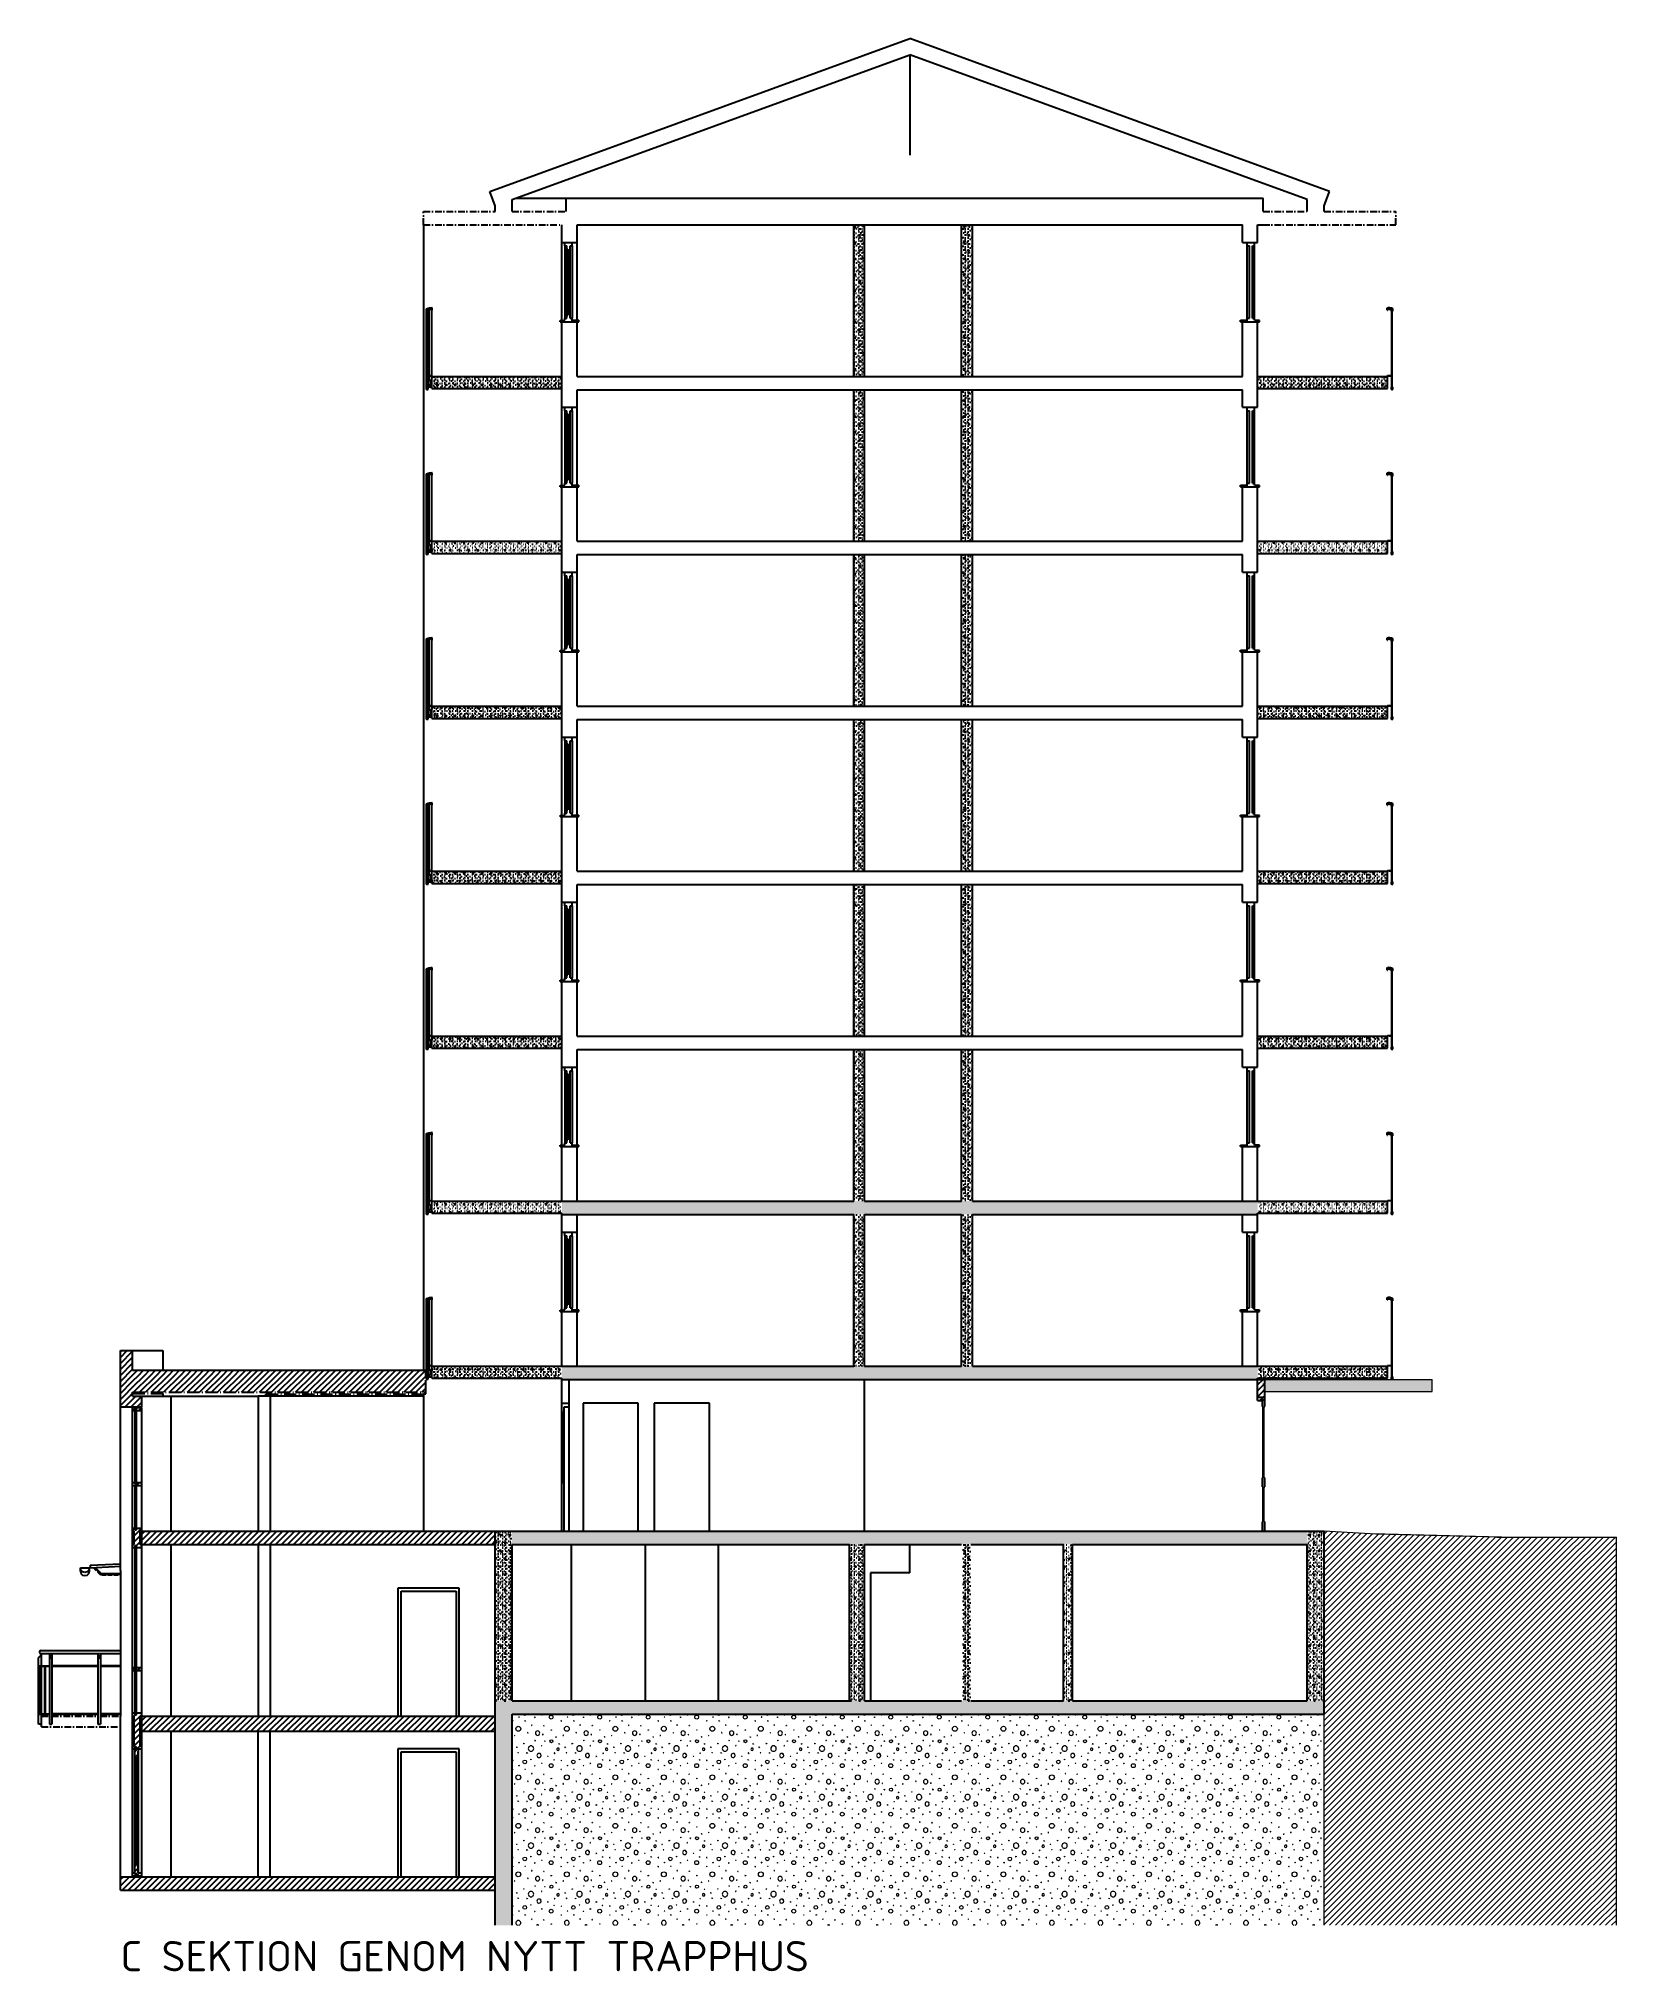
# Model space of a CAD drawing. Header units: millimetres. Extents: x 15 to 2176, y 3 to 641.
# Drawn here: x 1079 to 1600, y 3 to 641 of the extents above; entities that cross this region are included whole.
import ezdxf
from ezdxf.xclip import XClip

# ---------------------------------------------------------------- set-up
doc = ezdxf.new("R2010")
doc.units = ezdxf.units.MM
doc.header["$MEASUREMENT"] = 0
doc.header["$XCLIPFRAME"] = 0
doc.set_wipeout_variables(frame=1)
for name, pattern in [('A_PSTRECK_2', [3.8, 2.2, -0.7, 0.2, -0.7]), ('A_PSTRECK_4', [6, 4, -0.875, 0.25, -0.875]), ('Wipeout_Contour', [1000, 0, -1000])]:
    doc.linetypes.add(name, pattern=pattern)
for name, color, linetype in [('A--------P-', 7, 'Continuous'), ('A-01SB-----', 3, 'Continuous'), ('A-01SC-----', 7, 'Continuous'), ('A-01SC-----Ytterväggar2', 7, 'Continuous'), ('A-01SF-----', 7, 'Continuous'), ('A-01SG-----', 1, 'Continuous'), ('A-01SJ-----', 1, 'Continuous'), ('A-01SZ-----', 1, 'Continuous'), ('A-27B------', 7, 'Continuous'), ('A-27E------', 1, 'A_PSTRECK_2'), ('A-43E------', 1, 'A_PSTRECK_4'), ('A-45B------', 1, 'Continuous')]:
    doc.layers.add(name, color=color, linetype=linetype)
doc.layers.add('A-L-10--EF-', color=4, linetype='Continuous', lineweight=0)
doc.styles.add('ISO', font='')
doc.styles.get('ISO').set_extended_font_data('ISOCPEUR')
pattern_1 = [(0, (1499.748, 92.474), (0, 5.196152), [0.5, -2.5]), (0, (1501.248, 95.072), (0, 5.196152), [0.5, -2.5]), (60, (1499.748, 92.474), (-4.5, 2.598076), [0.5, -2.5]), (60, (1502.748, 92.474), (-4.5, 2.598076), [0.5, -2.5]), (120, (1500.248, 92.474), (4.5, 2.598076), [0.5, -2.5]), (120, (1503.248, 92.474), (4.5, 2.598076), [0.5, -2.5]), (0, (1499.7481, 92.9741), (0, 1), [0, -1, 0, -1.5]), (45, (1500.2481, 92.9741), (-0.7071068, 0.7071068), [0, -0.75, 0, -1.25])]
pattern_2 = [(45, (1499.7481, 92.4741), (-0.9899495, 0.9899495), [])]

msp = doc.modelspace()

# ---------------------------------------------------------------- texts
at = {"layer": 'A--------P-', "insert": (1106.17, 3.26), "char_height": 10, "attachment_point": 7, "style": 'ISO'}
msp.add_mtext('\\A1;{\\fISOCPEUR|b0|i0|c0|p34;C SEKTION GENOM NYTT TRAPPHUS}', dxfattribs=at)

# ---------------------------------------------------------------- blocks, each defined once
blk = doc.blocks.new('*X8')
at = {"layer": 'A-L-10--EF-'}
for p, q in [((1235.43, 85.86), (1235.55, 85.95)), ((1235.56, 85.78), (1235.43, 85.8)), ((1235.55, 85.95), (1235.6, 85.84)), ((1237.58, 87.07), (1237.51, 87.18)), ((1237.54, 87.22), (1237.71, 87.18)), ((1237.71, 87.18), (1237.66, 87.08)), ((1239.55, 85.87), (1239.69, 85.97)), ((1239.77, 85.8), (1239.57, 85.82)), ((1239.69, 85.97), (1239.77, 85.8)), ((1241.73, 84.49), (1241.79, 84.35)), ((1241.9, 84.48), (1241.78, 84.54)), ((1241.79, 84.35), (1241.91, 84.43)), ((1242.76, 87.06), (1242.84, 87.16)), ((1242.96, 87.01), (1242.79, 86.99)), ((1242.84, 87.16), (1242.96, 87.01)), ((1245.04, 87.85), (1245.17, 87.95)), ((1245.26, 87.78), (1245.05, 87.8)), ((1245.17, 87.95), (1245.26, 87.78)), ((1245.65, 84.24), (1245.77, 84.32)), ((1245.84, 84.19), (1245.66, 84.21)), ((1245.85, 84.3), (1245.88, 84.24)), ((1248.16, 82.86), (1248.3, 82.96)), ((1248.3, 82.96), (1248.38, 82.79)), ((1251.43, 85.86), (1251.55, 85.95)), ((1251.56, 85.78), (1251.43, 85.8)), ((1251.55, 85.95), (1251.6, 85.84)), ((1253.58, 87.07), (1253.51, 87.18)), ((1253.54, 87.22), (1253.71, 87.18)), ((1253.71, 87.18), (1253.66, 87.08)), ((1255.55, 85.87), (1255.69, 85.97)), ((1255.77, 85.8), (1255.57, 85.82)), ((1255.69, 85.97), (1255.77, 85.8)), ((1257.73, 84.49), (1257.79, 84.35)), ((1257.9, 84.48), (1257.78, 84.54)), ((1257.79, 84.35), (1257.91, 84.43)), ((1258.76, 87.06), (1258.84, 87.16)), ((1258.96, 87.01), (1258.79, 86.99)), ((1258.84, 87.16), (1258.96, 87.01)), ((1261.04, 87.85), (1261.17, 87.95)), ((1261.26, 87.78), (1261.05, 87.8)), ((1261.17, 87.95), (1261.26, 87.78)), ((1261.65, 84.24), (1261.77, 84.32)), ((1261.84, 84.19), (1261.66, 84.21)), ((1261.85, 84.3), (1261.88, 84.24)), ((1264.16, 82.86), (1264.3, 82.96)), ((1264.3, 82.96), (1264.38, 82.79)), ((1267.43, 85.86), (1267.55, 85.95)), ((1267.56, 85.78), (1267.43, 85.8)), ((1267.55, 85.95), (1267.6, 85.84)), ((1269.58, 87.07), (1269.51, 87.18)), ((1269.54, 87.22), (1269.71, 87.18)), ((1269.71, 87.18), (1269.66, 87.08)), ((1271.55, 85.87), (1271.69, 85.97)), ((1271.77, 85.8), (1271.57, 85.82)), ((1271.69, 85.97), (1271.77, 85.8)), ((1273.73, 84.49), (1273.79, 84.35)), ((1273.9, 84.48), (1273.78, 84.54)), ((1273.79, 84.35), (1273.91, 84.43)), ((1274.76, 87.06), (1274.84, 87.16)), ((1274.96, 87.01), (1274.79, 86.99)), ((1274.84, 87.16), (1274.96, 87.01)), ((1277.04, 87.85), (1277.17, 87.95)), ((1277.26, 87.78), (1277.05, 87.8)), ((1277.17, 87.95), (1277.26, 87.78)), ((1277.65, 84.24), (1277.77, 84.32)), ((1277.84, 84.19), (1277.66, 84.21)), ((1277.85, 84.3), (1277.88, 84.24)), ((1280.16, 82.86), (1280.3, 82.96)), ((1280.3, 82.96), (1280.38, 82.79)), ((1283.43, 85.86), (1283.55, 85.95)), ((1283.56, 85.78), (1283.43, 85.8)), ((1283.55, 85.95), (1283.6, 85.84)), ((1285.58, 87.07), (1285.51, 87.18)), ((1285.54, 87.22), (1285.71, 87.18)), ((1285.71, 87.18), (1285.66, 87.08)), ((1287.55, 85.87), (1287.69, 85.97)), ((1287.77, 85.8), (1287.57, 85.82)), ((1287.69, 85.97), (1287.77, 85.8)), ((1289.73, 84.49), (1289.79, 84.35)), ((1289.9, 84.48), (1289.78, 84.54)), ((1289.79, 84.35), (1289.91, 84.43)), ((1290.76, 87.06), (1290.84, 87.16)), ((1290.96, 87.01), (1290.79, 86.99)), ((1290.84, 87.16), (1290.96, 87.01)), ((1293.04, 87.85), (1293.17, 87.95)), ((1293.26, 87.78), (1293.05, 87.8)), ((1293.17, 87.95), (1293.26, 87.78)), ((1293.65, 84.24), (1293.77, 84.32)), ((1293.84, 84.19), (1293.66, 84.21)), ((1293.85, 84.3), (1293.88, 84.24)), ((1296.16, 82.86), (1296.3, 82.96)), ((1296.3, 82.96), (1296.38, 82.79)), ((1299.43, 85.86), (1299.55, 85.95)), ((1299.56, 85.78), (1299.43, 85.8)), ((1299.55, 85.95), (1299.6, 85.84)), ((1301.58, 87.07), (1301.51, 87.18)), ((1301.54, 87.22), (1301.71, 87.18)), ((1301.71, 87.18), (1301.66, 87.08)), ((1303.55, 85.87), (1303.69, 85.97)), ((1303.77, 85.8), (1303.57, 85.82)), ((1303.69, 85.97), (1303.77, 85.8)), ((1305.73, 84.49), (1305.79, 84.35)), ((1305.9, 84.48), (1305.78, 84.54)), ((1305.79, 84.35), (1305.91, 84.43)), ((1306.76, 87.06), (1306.84, 87.16)), ((1306.96, 87.01), (1306.79, 86.99)), ((1306.84, 87.16), (1306.96, 87.01)), ((1309.04, 87.85), (1309.17, 87.95)), ((1309.26, 87.78), (1309.05, 87.8)), ((1309.17, 87.95), (1309.26, 87.78)), ((1309.65, 84.24), (1309.77, 84.32)), ((1309.84, 84.19), (1309.66, 84.21)), ((1309.85, 84.3), (1309.88, 84.24)), ((1312.16, 82.86), (1312.3, 82.96)), ((1312.3, 82.96), (1312.38, 82.79)), ((1315.43, 85.86), (1315.55, 85.95)), ((1315.56, 85.78), (1315.43, 85.8)), ((1315.55, 85.95), (1315.6, 85.84)), ((1317.58, 87.07), (1317.51, 87.18)), ((1317.54, 87.22), (1317.71, 87.18)), ((1317.71, 87.18), (1317.66, 87.08)), ((1319.55, 85.87), (1319.69, 85.97)), ((1319.77, 85.8), (1319.57, 85.82)), ((1319.69, 85.97), (1319.77, 85.8)), ((1321.73, 84.49), (1321.79, 84.35)), ((1321.9, 84.48), (1321.78, 84.54)), ((1321.79, 84.35), (1321.91, 84.43)), ((1322.76, 87.06), (1322.84, 87.16)), ((1322.96, 87.01), (1322.79, 86.99)), ((1322.84, 87.16), (1322.96, 87.01)), ((1325.04, 87.85), (1325.17, 87.95)), ((1325.26, 87.78), (1325.05, 87.8)), ((1325.17, 87.95), (1325.26, 87.78)), ((1325.65, 84.24), (1325.77, 84.32)), ((1325.84, 84.19), (1325.66, 84.21)), ((1325.85, 84.3), (1325.88, 84.24)), ((1328.16, 82.86), (1328.3, 82.96)), ((1328.3, 82.96), (1328.38, 82.79)), ((1331.43, 85.86), (1331.55, 85.95)), ((1331.56, 85.78), (1331.43, 85.8)), ((1331.55, 85.95), (1331.6, 85.84)), ((1333.58, 87.07), (1333.51, 87.18)), ((1333.54, 87.22), (1333.71, 87.18)), ((1333.71, 87.18), (1333.66, 87.08)), ((1335.55, 85.87), (1335.69, 85.97)), ((1335.77, 85.8), (1335.57, 85.82)), ((1335.69, 85.97), (1335.77, 85.8)), ((1337.73, 84.49), (1337.79, 84.35)), ((1337.9, 84.48), (1337.78, 84.54)), ((1337.79, 84.35), (1337.91, 84.43)), ((1338.76, 87.06), (1338.84, 87.16)), ((1338.96, 87.01), (1338.79, 86.99)), ((1338.84, 87.16), (1338.96, 87.01)), ((1341.04, 87.85), (1341.17, 87.95)), ((1341.26, 87.78), (1341.05, 87.8)), ((1341.17, 87.95), (1341.26, 87.78)), ((1341.65, 84.24), (1341.77, 84.32)), ((1341.84, 84.19), (1341.66, 84.21)), ((1341.85, 84.3), (1341.88, 84.24)), ((1344.16, 82.86), (1344.3, 82.96)), ((1344.3, 82.96), (1344.38, 82.79)), ((1347.43, 85.86), (1347.55, 85.95)), ((1347.56, 85.78), (1347.43, 85.8)), ((1347.55, 85.95), (1347.6, 85.84)), ((1349.58, 87.07), (1349.51, 87.18)), ((1349.54, 87.22), (1349.71, 87.18)), ((1349.71, 87.18), (1349.66, 87.08)), ((1351.55, 85.87), (1351.69, 85.97)), ((1351.77, 85.8), (1351.57, 85.82)), ((1351.69, 85.97), (1351.77, 85.8)), ((1353.73, 84.49), (1353.79, 84.35)), ((1353.9, 84.48), (1353.78, 84.54)), ((1353.79, 84.35), (1353.91, 84.43)), ((1354.76, 87.06), (1354.84, 87.16)), ((1354.96, 87.01), (1354.79, 86.99)), ((1354.84, 87.16), (1354.96, 87.01)), ((1357.04, 87.85), (1357.17, 87.95)), ((1357.26, 87.78), (1357.05, 87.8)), ((1357.17, 87.95), (1357.26, 87.78)), ((1357.65, 84.24), (1357.77, 84.32)), ((1357.84, 84.19), (1357.66, 84.21)), ((1357.85, 84.3), (1357.88, 84.24)), ((1360.16, 82.86), (1360.3, 82.96)), ((1360.3, 82.96), (1360.38, 82.79)), ((1363.43, 85.86), (1363.55, 85.95)), ((1363.56, 85.78), (1363.43, 85.8)), ((1363.55, 85.95), (1363.6, 85.84)), ((1365.58, 87.07), (1365.51, 87.18)), ((1365.54, 87.22), (1365.71, 87.18)), ((1365.71, 87.18), (1365.66, 87.08)), ((1236.24, 81.16), (1236.09, 81.08)), ((1236.09, 81.08), (1236.16, 81)), ((1236.25, 81.02), (1236.28, 81.13)), ((1236.78, 77.18), (1236.88, 77.26)), ((1236.98, 77.09), (1236.81, 77.1)), ((1236.88, 77.26), (1236.98, 77.09)), ((1239.09, 78.39), (1239.23, 78.5)), ((1239.31, 78.32), (1239.11, 78.34)), ((1239.23, 78.5), (1239.31, 78.32)), ((1240.42, 81.97), (1240.48, 81.83)), ((1240.59, 81.97), (1240.46, 82.02)), ((1240.48, 81.83), (1240.59, 81.92)), ((1242.87, 79.4), (1242.96, 79.51)), ((1243.08, 79.35), (1242.91, 79.33)), ((1242.96, 79.51), (1243.08, 79.35)), ((1245.15, 77.78), (1245.01, 77.69)), ((1245.01, 77.69), (1245.07, 77.62)), ((1245.16, 77.64), (1245.2, 77.75)), ((1245.5, 81.44), (1245.36, 81.35)), ((1245.36, 81.35), (1245.42, 81.28)), ((1245.51, 81.3), (1245.55, 81.4)), ((1246.11, 79.14), (1246.04, 79.25)), ((1246.07, 79.29), (1246.23, 79.25)), ((1246.23, 79.25), (1246.18, 79.14)), ((1248.38, 82.79), (1248.18, 82.81)), ((1249.72, 80.54), (1249.84, 80.62)), ((1249.91, 80.49), (1249.72, 80.51)), ((1249.92, 80.6), (1249.94, 80.54)), ((1250.72, 78.29), (1250.85, 78.39)), ((1250.94, 78.22), (1250.73, 78.23)), ((1250.85, 78.39), (1250.94, 78.22)), ((1252.24, 81.16), (1252.09, 81.08)), ((1252.09, 81.08), (1252.16, 81)), ((1252.25, 81.02), (1252.28, 81.13)), ((1252.78, 77.18), (1252.88, 77.26)), ((1252.98, 77.09), (1252.81, 77.1)), ((1252.88, 77.26), (1252.98, 77.09)), ((1255.09, 78.39), (1255.23, 78.5)), ((1255.31, 78.32), (1255.11, 78.34)), ((1255.23, 78.5), (1255.31, 78.32)), ((1256.42, 81.97), (1256.48, 81.83)), ((1256.59, 81.97), (1256.46, 82.02)), ((1256.48, 81.83), (1256.59, 81.92)), ((1258.87, 79.4), (1258.96, 79.51)), ((1259.08, 79.35), (1258.91, 79.33)), ((1258.96, 79.51), (1259.08, 79.35)), ((1261.15, 77.78), (1261.01, 77.69)), ((1261.01, 77.69), (1261.07, 77.62)), ((1261.16, 77.64), (1261.2, 77.75)), ((1261.5, 81.44), (1261.36, 81.35)), ((1261.36, 81.35), (1261.42, 81.28)), ((1261.51, 81.3), (1261.55, 81.4)), ((1262.11, 79.14), (1262.04, 79.25)), ((1262.07, 79.29), (1262.23, 79.25)), ((1262.23, 79.25), (1262.18, 79.14)), ((1264.38, 82.79), (1264.18, 82.81)), ((1265.72, 80.54), (1265.84, 80.62)), ((1265.91, 80.49), (1265.72, 80.51)), ((1265.92, 80.6), (1265.94, 80.54)), ((1266.72, 78.29), (1266.85, 78.39)), ((1266.94, 78.22), (1266.73, 78.23)), ((1266.85, 78.39), (1266.94, 78.22)), ((1268.24, 81.16), (1268.09, 81.08)), ((1268.09, 81.08), (1268.16, 81)), ((1268.25, 81.02), (1268.28, 81.13)), ((1268.78, 77.18), (1268.88, 77.26)), ((1268.98, 77.09), (1268.81, 77.1)), ((1268.88, 77.26), (1268.98, 77.09)), ((1271.09, 78.39), (1271.23, 78.5)), ((1271.31, 78.32), (1271.11, 78.34)), ((1271.23, 78.5), (1271.31, 78.32)), ((1272.42, 81.97), (1272.48, 81.83)), ((1272.59, 81.97), (1272.46, 82.02)), ((1272.48, 81.83), (1272.59, 81.92)), ((1274.87, 79.4), (1274.96, 79.51)), ((1275.08, 79.35), (1274.91, 79.33)), ((1274.96, 79.51), (1275.08, 79.35)), ((1277.15, 77.78), (1277.01, 77.69)), ((1277.01, 77.69), (1277.07, 77.62)), ((1277.16, 77.64), (1277.2, 77.75)), ((1277.5, 81.44), (1277.36, 81.35)), ((1277.36, 81.35), (1277.42, 81.28)), ((1277.51, 81.3), (1277.55, 81.4)), ((1278.11, 79.14), (1278.04, 79.25)), ((1278.07, 79.29), (1278.23, 79.25)), ((1278.23, 79.25), (1278.18, 79.14)), ((1280.38, 82.79), (1280.18, 82.81)), ((1281.72, 80.54), (1281.84, 80.62)), ((1281.91, 80.49), (1281.72, 80.51)), ((1281.92, 80.6), (1281.94, 80.54)), ((1282.72, 78.29), (1282.85, 78.39)), ((1282.94, 78.22), (1282.73, 78.23)), ((1282.85, 78.39), (1282.94, 78.22)), ((1284.24, 81.16), (1284.09, 81.08)), ((1284.09, 81.08), (1284.16, 81)), ((1284.25, 81.02), (1284.28, 81.13)), ((1284.78, 77.18), (1284.88, 77.26)), ((1284.98, 77.09), (1284.81, 77.1)), ((1284.88, 77.26), (1284.98, 77.09)), ((1287.09, 78.39), (1287.23, 78.5)), ((1287.31, 78.32), (1287.11, 78.34)), ((1287.23, 78.5), (1287.31, 78.32)), ((1288.42, 81.97), (1288.48, 81.83)), ((1288.59, 81.97), (1288.46, 82.02)), ((1288.48, 81.83), (1288.59, 81.92)), ((1290.87, 79.4), (1290.96, 79.51)), ((1291.08, 79.35), (1290.91, 79.33)), ((1290.96, 79.51), (1291.08, 79.35)), ((1293.15, 77.78), (1293.01, 77.69)), ((1293.01, 77.69), (1293.07, 77.62)), ((1293.16, 77.64), (1293.2, 77.75)), ((1293.5, 81.44), (1293.36, 81.35)), ((1293.36, 81.35), (1293.42, 81.28)), ((1293.51, 81.3), (1293.55, 81.4)), ((1294.11, 79.14), (1294.04, 79.25)), ((1294.07, 79.29), (1294.23, 79.25)), ((1294.23, 79.25), (1294.18, 79.14)), ((1296.38, 82.79), (1296.18, 82.81)), ((1297.72, 80.54), (1297.84, 80.62)), ((1297.91, 80.49), (1297.72, 80.51)), ((1297.92, 80.6), (1297.94, 80.54)), ((1298.72, 78.29), (1298.85, 78.39)), ((1298.94, 78.22), (1298.73, 78.23)), ((1298.85, 78.39), (1298.94, 78.22)), ((1300.24, 81.16), (1300.09, 81.08)), ((1300.09, 81.08), (1300.16, 81)), ((1300.25, 81.02), (1300.28, 81.13)), ((1300.78, 77.18), (1300.88, 77.26)), ((1300.98, 77.09), (1300.81, 77.1)), ((1300.88, 77.26), (1300.98, 77.09)), ((1303.09, 78.39), (1303.23, 78.5)), ((1303.31, 78.32), (1303.11, 78.34)), ((1303.23, 78.5), (1303.31, 78.32)), ((1304.42, 81.97), (1304.48, 81.83)), ((1304.59, 81.97), (1304.46, 82.02)), ((1304.48, 81.83), (1304.59, 81.92)), ((1306.87, 79.4), (1306.96, 79.51)), ((1307.08, 79.35), (1306.91, 79.33)), ((1306.96, 79.51), (1307.08, 79.35)), ((1309.15, 77.78), (1309.01, 77.69)), ((1309.01, 77.69), (1309.07, 77.62)), ((1309.16, 77.64), (1309.2, 77.75)), ((1309.5, 81.44), (1309.36, 81.35)), ((1309.36, 81.35), (1309.42, 81.28)), ((1309.51, 81.3), (1309.55, 81.4)), ((1310.11, 79.14), (1310.04, 79.25)), ((1310.07, 79.29), (1310.23, 79.25)), ((1310.23, 79.25), (1310.18, 79.14)), ((1312.38, 82.79), (1312.18, 82.81)), ((1313.72, 80.54), (1313.84, 80.62)), ((1313.91, 80.49), (1313.72, 80.51)), ((1313.92, 80.6), (1313.94, 80.54)), ((1314.72, 78.29), (1314.85, 78.39)), ((1314.94, 78.22), (1314.73, 78.23)), ((1314.85, 78.39), (1314.94, 78.22)), ((1316.24, 81.16), (1316.09, 81.08)), ((1316.09, 81.08), (1316.16, 81)), ((1316.25, 81.02), (1316.28, 81.13)), ((1316.78, 77.18), (1316.88, 77.26)), ((1316.98, 77.09), (1316.81, 77.1)), ((1316.88, 77.26), (1316.98, 77.09)), ((1319.09, 78.39), (1319.23, 78.5)), ((1319.31, 78.32), (1319.11, 78.34)), ((1319.23, 78.5), (1319.31, 78.32)), ((1320.42, 81.97), (1320.48, 81.83)), ((1320.59, 81.97), (1320.46, 82.02)), ((1320.48, 81.83), (1320.59, 81.92)), ((1322.87, 79.4), (1322.96, 79.51)), ((1323.08, 79.35), (1322.91, 79.33)), ((1322.96, 79.51), (1323.08, 79.35)), ((1325.15, 77.78), (1325.01, 77.69)), ((1325.01, 77.69), (1325.07, 77.62)), ((1325.16, 77.64), (1325.2, 77.75)), ((1325.5, 81.44), (1325.36, 81.35)), ((1325.36, 81.35), (1325.42, 81.28)), ((1325.51, 81.3), (1325.55, 81.4)), ((1326.11, 79.14), (1326.04, 79.25)), ((1326.07, 79.29), (1326.23, 79.25)), ((1326.23, 79.25), (1326.18, 79.14)), ((1328.38, 82.79), (1328.18, 82.81)), ((1329.72, 80.54), (1329.84, 80.62)), ((1329.91, 80.49), (1329.72, 80.51)), ((1329.92, 80.6), (1329.94, 80.54)), ((1330.72, 78.29), (1330.85, 78.39)), ((1330.94, 78.22), (1330.73, 78.23)), ((1330.85, 78.39), (1330.94, 78.22)), ((1332.24, 81.16), (1332.09, 81.08)), ((1332.09, 81.08), (1332.16, 81)), ((1332.25, 81.02), (1332.28, 81.13)), ((1332.78, 77.18), (1332.88, 77.26)), ((1332.98, 77.09), (1332.81, 77.1)), ((1332.88, 77.26), (1332.98, 77.09)), ((1335.09, 78.39), (1335.23, 78.5)), ((1335.31, 78.32), (1335.11, 78.34)), ((1335.23, 78.5), (1335.31, 78.32)), ((1336.42, 81.97), (1336.48, 81.83)), ((1336.59, 81.97), (1336.46, 82.02)), ((1336.48, 81.83), (1336.59, 81.92)), ((1338.87, 79.4), (1338.96, 79.51)), ((1339.08, 79.35), (1338.91, 79.33)), ((1338.96, 79.51), (1339.08, 79.35)), ((1341.15, 77.78), (1341.01, 77.69)), ((1341.01, 77.69), (1341.07, 77.62)), ((1341.16, 77.64), (1341.2, 77.75)), ((1341.5, 81.44), (1341.36, 81.35)), ((1341.36, 81.35), (1341.42, 81.28)), ((1341.51, 81.3), (1341.55, 81.4)), ((1342.11, 79.14), (1342.04, 79.25)), ((1342.07, 79.29), (1342.23, 79.25)), ((1342.23, 79.25), (1342.18, 79.14)), ((1344.38, 82.79), (1344.18, 82.81)), ((1345.72, 80.54), (1345.84, 80.62)), ((1345.91, 80.49), (1345.72, 80.51)), ((1345.92, 80.6), (1345.94, 80.54)), ((1346.72, 78.29), (1346.85, 78.39)), ((1346.94, 78.22), (1346.73, 78.23)), ((1346.85, 78.39), (1346.94, 78.22)), ((1348.24, 81.16), (1348.09, 81.08)), ((1348.09, 81.08), (1348.16, 81)), ((1348.25, 81.02), (1348.28, 81.13)), ((1348.78, 77.18), (1348.88, 77.26)), ((1348.98, 77.09), (1348.81, 77.1)), ((1348.88, 77.26), (1348.98, 77.09)), ((1351.09, 78.39), (1351.23, 78.5)), ((1351.31, 78.32), (1351.11, 78.34)), ((1351.23, 78.5), (1351.31, 78.32)), ((1352.42, 81.97), (1352.48, 81.83)), ((1352.59, 81.97), (1352.46, 82.02)), ((1352.48, 81.83), (1352.59, 81.92)), ((1354.87, 79.4), (1354.96, 79.51)), ((1355.08, 79.35), (1354.91, 79.33)), ((1354.96, 79.51), (1355.08, 79.35)), ((1357.15, 77.78), (1357.01, 77.69)), ((1357.01, 77.69), (1357.07, 77.62)), ((1357.16, 77.64), (1357.2, 77.75)), ((1357.5, 81.44), (1357.36, 81.35)), ((1357.36, 81.35), (1357.42, 81.28)), ((1357.51, 81.3), (1357.55, 81.4)), ((1358.11, 79.14), (1358.04, 79.25)), ((1358.07, 79.29), (1358.23, 79.25)), ((1358.23, 79.25), (1358.18, 79.14)), ((1360.38, 82.79), (1360.18, 82.81)), ((1361.72, 80.54), (1361.84, 80.62)), ((1361.91, 80.49), (1361.72, 80.51)), ((1361.92, 80.6), (1361.94, 80.54)), ((1362.72, 78.29), (1362.85, 78.39)), ((1362.94, 78.22), (1362.73, 78.23)), ((1362.85, 78.39), (1362.94, 78.22)), ((1364.24, 81.16), (1364.09, 81.08)), ((1364.09, 81.08), (1364.16, 81)), ((1364.25, 81.02), (1364.28, 81.13)), ((1364.78, 77.18), (1364.88, 77.26)), ((1364.98, 77.09), (1364.81, 77.1)), ((1364.88, 77.26), (1364.98, 77.09)), ((1235.49, 72.81), (1235.56, 72.67)), ((1235.67, 72.8), (1235.54, 72.86)), ((1235.56, 72.67), (1235.67, 72.75)), ((1237.22, 75.39), (1237.32, 75.48)), ((1237.42, 75.31), (1237.25, 75.32)), ((1237.32, 75.48), (1237.42, 75.31)), ((1237.58, 71.07), (1237.51, 71.18)), ((1237.54, 71.22), (1237.71, 71.18)), ((1237.71, 71.18), (1237.66, 71.08)), ((1240.15, 75.3), (1240.29, 75.41)), ((1240.37, 75.23), (1240.17, 75.25)), ((1240.29, 75.41), (1240.37, 75.23)), ((1241.42, 73.13), (1241.55, 73.23)), ((1241.64, 73.06), (1241.43, 73.08)), ((1241.55, 73.23), (1241.64, 73.06)), ((1242.76, 71.06), (1242.84, 71.16)), ((1242.96, 71.01), (1242.79, 70.99)), ((1242.84, 71.16), (1242.96, 71.01)), ((1244.57, 74.83), (1244.69, 74.92)), ((1244.76, 74.79), (1244.58, 74.81)), ((1244.77, 74.9), (1244.8, 74.84)), ((1245.04, 71.85), (1245.17, 71.95)), ((1245.26, 71.78), (1245.05, 71.8)), ((1245.17, 71.95), (1245.26, 71.78)), ((1247.02, 74.16), (1247.15, 74.26)), ((1247.24, 74.09), (1247.03, 74.1)), ((1247.15, 74.26), (1247.24, 74.09)), ((1249.08, 73.05), (1249.18, 73.13)), ((1249.27, 72.96), (1249.11, 72.97)), ((1249.18, 73.13), (1249.27, 72.96)), ((1249.33, 75.15), (1249.26, 75.26)), ((1249.29, 75.3), (1249.45, 75.26)), ((1249.45, 75.26), (1249.4, 75.15)), ((1251.49, 72.81), (1251.56, 72.67)), ((1251.67, 72.8), (1251.54, 72.86)), ((1251.56, 72.67), (1251.67, 72.75)), ((1253.22, 75.39), (1253.32, 75.48)), ((1253.42, 75.31), (1253.25, 75.32)), ((1253.32, 75.48), (1253.42, 75.31)), ((1253.58, 71.07), (1253.51, 71.18)), ((1253.54, 71.22), (1253.71, 71.18)), ((1253.71, 71.18), (1253.66, 71.08)), ((1256.15, 75.3), (1256.29, 75.41)), ((1256.37, 75.23), (1256.17, 75.25)), ((1256.29, 75.41), (1256.37, 75.23)), ((1257.42, 73.13), (1257.55, 73.23)), ((1257.64, 73.06), (1257.43, 73.08)), ((1257.55, 73.23), (1257.64, 73.06)), ((1258.76, 71.06), (1258.84, 71.16)), ((1258.96, 71.01), (1258.79, 70.99)), ((1258.84, 71.16), (1258.96, 71.01)), ((1260.57, 74.83), (1260.69, 74.92)), ((1260.76, 74.79), (1260.58, 74.81)), ((1260.77, 74.9), (1260.8, 74.84)), ((1261.04, 71.85), (1261.17, 71.95)), ((1261.26, 71.78), (1261.05, 71.8)), ((1261.17, 71.95), (1261.26, 71.78)), ((1263.02, 74.16), (1263.15, 74.26)), ((1263.24, 74.09), (1263.03, 74.1)), ((1263.15, 74.26), (1263.24, 74.09)), ((1265.08, 73.05), (1265.18, 73.13)), ((1265.27, 72.96), (1265.11, 72.97)), ((1265.18, 73.13), (1265.27, 72.96)), ((1265.33, 75.15), (1265.26, 75.26)), ((1265.29, 75.3), (1265.45, 75.26)), ((1265.45, 75.26), (1265.4, 75.15)), ((1267.49, 72.81), (1267.56, 72.67)), ((1267.67, 72.8), (1267.54, 72.86)), ((1267.56, 72.67), (1267.67, 72.75)), ((1269.22, 75.39), (1269.32, 75.48)), ((1269.42, 75.31), (1269.25, 75.32)), ((1269.32, 75.48), (1269.42, 75.31)), ((1269.58, 71.07), (1269.51, 71.18)), ((1269.54, 71.22), (1269.71, 71.18)), ((1269.71, 71.18), (1269.66, 71.08)), ((1272.15, 75.3), (1272.29, 75.41)), ((1272.37, 75.23), (1272.17, 75.25)), ((1272.29, 75.41), (1272.37, 75.23)), ((1273.42, 73.13), (1273.55, 73.23)), ((1273.64, 73.06), (1273.43, 73.08)), ((1273.55, 73.23), (1273.64, 73.06)), ((1274.76, 71.06), (1274.84, 71.16)), ((1274.96, 71.01), (1274.79, 70.99)), ((1274.84, 71.16), (1274.96, 71.01)), ((1276.57, 74.83), (1276.69, 74.92)), ((1276.76, 74.79), (1276.58, 74.81)), ((1276.77, 74.9), (1276.8, 74.84)), ((1277.04, 71.85), (1277.17, 71.95)), ((1277.26, 71.78), (1277.05, 71.8)), ((1277.17, 71.95), (1277.26, 71.78)), ((1279.02, 74.16), (1279.15, 74.26)), ((1279.24, 74.09), (1279.03, 74.1)), ((1279.15, 74.26), (1279.24, 74.09)), ((1281.08, 73.05), (1281.18, 73.13)), ((1281.27, 72.96), (1281.11, 72.97)), ((1281.18, 73.13), (1281.27, 72.96)), ((1281.33, 75.15), (1281.26, 75.26)), ((1281.29, 75.3), (1281.45, 75.26)), ((1281.45, 75.26), (1281.4, 75.15)), ((1283.49, 72.81), (1283.56, 72.67)), ((1283.67, 72.8), (1283.54, 72.86)), ((1283.56, 72.67), (1283.67, 72.75)), ((1285.22, 75.39), (1285.32, 75.48)), ((1285.42, 75.31), (1285.25, 75.32)), ((1285.32, 75.48), (1285.42, 75.31)), ((1285.58, 71.07), (1285.51, 71.18)), ((1285.54, 71.22), (1285.71, 71.18)), ((1285.71, 71.18), (1285.66, 71.08)), ((1288.15, 75.3), (1288.29, 75.41)), ((1288.37, 75.23), (1288.17, 75.25)), ((1288.29, 75.41), (1288.37, 75.23)), ((1289.42, 73.13), (1289.55, 73.23)), ((1289.64, 73.06), (1289.43, 73.08)), ((1289.55, 73.23), (1289.64, 73.06)), ((1290.76, 71.06), (1290.84, 71.16)), ((1290.96, 71.01), (1290.79, 70.99)), ((1290.84, 71.16), (1290.96, 71.01)), ((1292.57, 74.83), (1292.69, 74.92)), ((1292.76, 74.79), (1292.58, 74.81)), ((1292.77, 74.9), (1292.8, 74.84)), ((1293.04, 71.85), (1293.17, 71.95)), ((1293.26, 71.78), (1293.05, 71.8)), ((1293.17, 71.95), (1293.26, 71.78)), ((1295.02, 74.16), (1295.15, 74.26)), ((1295.24, 74.09), (1295.03, 74.1)), ((1295.15, 74.26), (1295.24, 74.09)), ((1297.08, 73.05), (1297.18, 73.13)), ((1297.27, 72.96), (1297.11, 72.97)), ((1297.18, 73.13), (1297.27, 72.96)), ((1297.33, 75.15), (1297.26, 75.26)), ((1297.29, 75.3), (1297.45, 75.26)), ((1297.45, 75.26), (1297.4, 75.15)), ((1299.49, 72.81), (1299.56, 72.67)), ((1299.67, 72.8), (1299.54, 72.86)), ((1299.56, 72.67), (1299.67, 72.75)), ((1301.22, 75.39), (1301.32, 75.48)), ((1301.42, 75.31), (1301.25, 75.32)), ((1301.32, 75.48), (1301.42, 75.31)), ((1301.58, 71.07), (1301.51, 71.18)), ((1301.54, 71.22), (1301.71, 71.18)), ((1301.71, 71.18), (1301.66, 71.08)), ((1304.15, 75.3), (1304.29, 75.41)), ((1304.37, 75.23), (1304.17, 75.25)), ((1304.29, 75.41), (1304.37, 75.23)), ((1305.42, 73.13), (1305.55, 73.23)), ((1305.64, 73.06), (1305.43, 73.08)), ((1305.55, 73.23), (1305.64, 73.06)), ((1306.76, 71.06), (1306.84, 71.16)), ((1306.96, 71.01), (1306.79, 70.99)), ((1306.84, 71.16), (1306.96, 71.01)), ((1308.57, 74.83), (1308.69, 74.92)), ((1308.76, 74.79), (1308.58, 74.81)), ((1308.77, 74.9), (1308.8, 74.84)), ((1309.04, 71.85), (1309.17, 71.95)), ((1309.26, 71.78), (1309.05, 71.8)), ((1309.17, 71.95), (1309.26, 71.78)), ((1311.02, 74.16), (1311.15, 74.26)), ((1311.24, 74.09), (1311.03, 74.1)), ((1311.15, 74.26), (1311.24, 74.09)), ((1313.08, 73.05), (1313.18, 73.13)), ((1313.27, 72.96), (1313.11, 72.97)), ((1313.18, 73.13), (1313.27, 72.96)), ((1313.33, 75.15), (1313.26, 75.26)), ((1313.29, 75.3), (1313.45, 75.26)), ((1313.45, 75.26), (1313.4, 75.15)), ((1315.49, 72.81), (1315.56, 72.67)), ((1315.67, 72.8), (1315.54, 72.86)), ((1315.56, 72.67), (1315.67, 72.75)), ((1317.22, 75.39), (1317.32, 75.48)), ((1317.42, 75.31), (1317.25, 75.32)), ((1317.32, 75.48), (1317.42, 75.31)), ((1317.58, 71.07), (1317.51, 71.18)), ((1317.54, 71.22), (1317.71, 71.18)), ((1317.71, 71.18), (1317.66, 71.08)), ((1320.15, 75.3), (1320.29, 75.41)), ((1320.37, 75.23), (1320.17, 75.25)), ((1320.29, 75.41), (1320.37, 75.23)), ((1321.42, 73.13), (1321.55, 73.23)), ((1321.64, 73.06), (1321.43, 73.08)), ((1321.55, 73.23), (1321.64, 73.06)), ((1322.76, 71.06), (1322.84, 71.16)), ((1322.96, 71.01), (1322.79, 70.99)), ((1322.84, 71.16), (1322.96, 71.01)), ((1324.57, 74.83), (1324.69, 74.92)), ((1324.76, 74.79), (1324.58, 74.81)), ((1324.77, 74.9), (1324.8, 74.84)), ((1325.04, 71.85), (1325.17, 71.95)), ((1325.26, 71.78), (1325.05, 71.8)), ((1325.17, 71.95), (1325.26, 71.78)), ((1327.02, 74.16), (1327.15, 74.26)), ((1327.24, 74.09), (1327.03, 74.1)), ((1327.15, 74.26), (1327.24, 74.09)), ((1329.08, 73.05), (1329.18, 73.13)), ((1329.27, 72.96), (1329.11, 72.97)), ((1329.18, 73.13), (1329.27, 72.96)), ((1329.33, 75.15), (1329.26, 75.26)), ((1329.29, 75.3), (1329.45, 75.26)), ((1329.45, 75.26), (1329.4, 75.15)), ((1331.49, 72.81), (1331.56, 72.67)), ((1331.67, 72.8), (1331.54, 72.86)), ((1331.56, 72.67), (1331.67, 72.75)), ((1333.22, 75.39), (1333.32, 75.48)), ((1333.42, 75.31), (1333.25, 75.32)), ((1333.32, 75.48), (1333.42, 75.31)), ((1333.58, 71.07), (1333.51, 71.18)), ((1333.54, 71.22), (1333.71, 71.18)), ((1333.71, 71.18), (1333.66, 71.08)), ((1336.15, 75.3), (1336.29, 75.41)), ((1336.37, 75.23), (1336.17, 75.25)), ((1336.29, 75.41), (1336.37, 75.23)), ((1337.42, 73.13), (1337.55, 73.23)), ((1337.64, 73.06), (1337.43, 73.08)), ((1337.55, 73.23), (1337.64, 73.06)), ((1338.76, 71.06), (1338.84, 71.16)), ((1338.96, 71.01), (1338.79, 70.99)), ((1338.84, 71.16), (1338.96, 71.01)), ((1340.57, 74.83), (1340.69, 74.92)), ((1340.76, 74.79), (1340.58, 74.81)), ((1340.77, 74.9), (1340.8, 74.84)), ((1341.04, 71.85), (1341.17, 71.95)), ((1341.26, 71.78), (1341.05, 71.8)), ((1341.17, 71.95), (1341.26, 71.78)), ((1343.02, 74.16), (1343.15, 74.26)), ((1343.24, 74.09), (1343.03, 74.1)), ((1343.15, 74.26), (1343.24, 74.09)), ((1345.08, 73.05), (1345.18, 73.13)), ((1345.27, 72.96), (1345.11, 72.97)), ((1345.18, 73.13), (1345.27, 72.96)), ((1345.33, 75.15), (1345.26, 75.26)), ((1345.29, 75.3), (1345.45, 75.26)), ((1345.45, 75.26), (1345.4, 75.15)), ((1347.49, 72.81), (1347.56, 72.67)), ((1347.67, 72.8), (1347.54, 72.86)), ((1347.56, 72.67), (1347.67, 72.75)), ((1349.22, 75.39), (1349.32, 75.48)), ((1349.42, 75.31), (1349.25, 75.32)), ((1349.32, 75.48), (1349.42, 75.31)), ((1349.58, 71.07), (1349.51, 71.18)), ((1349.54, 71.22), (1349.71, 71.18)), ((1349.71, 71.18), (1349.66, 71.08)), ((1352.15, 75.3), (1352.29, 75.41)), ((1352.37, 75.23), (1352.17, 75.25)), ((1352.29, 75.41), (1352.37, 75.23)), ((1353.42, 73.13), (1353.55, 73.23)), ((1353.64, 73.06), (1353.43, 73.08)), ((1353.55, 73.23), (1353.64, 73.06)), ((1354.76, 71.06), (1354.84, 71.16)), ((1354.96, 71.01), (1354.79, 70.99)), ((1354.84, 71.16), (1354.96, 71.01)), ((1356.57, 74.83), (1356.69, 74.92)), ((1356.76, 74.79), (1356.58, 74.81)), ((1356.77, 74.9), (1356.8, 74.84)), ((1357.04, 71.85), (1357.17, 71.95)), ((1357.26, 71.78), (1357.05, 71.8)), ((1357.17, 71.95), (1357.26, 71.78)), ((1359.02, 74.16), (1359.15, 74.26)), ((1359.24, 74.09), (1359.03, 74.1)), ((1359.15, 74.26), (1359.24, 74.09)), ((1361.08, 73.05), (1361.18, 73.13)), ((1361.27, 72.96), (1361.11, 72.97)), ((1361.18, 73.13), (1361.27, 72.96)), ((1361.33, 75.15), (1361.26, 75.26)), ((1361.29, 75.3), (1361.45, 75.26)), ((1361.45, 75.26), (1361.4, 75.15)), ((1363.49, 72.81), (1363.56, 72.67)), ((1363.67, 72.8), (1363.54, 72.86)), ((1363.56, 72.67), (1363.67, 72.75)), ((1365.22, 75.39), (1365.32, 75.48)), ((1365.42, 75.31), (1365.25, 75.32)), ((1365.32, 75.48), (1365.42, 75.31)), ((1365.58, 71.07), (1365.51, 71.18)), ((1365.54, 71.22), (1365.71, 71.18)), ((1365.71, 71.18), (1365.66, 71.08)), ((1235.43, 69.86), (1235.55, 69.95)), ((1235.56, 69.78), (1235.43, 69.8)), ((1235.55, 69.95), (1235.6, 69.84)), ((1236.24, 65.16), (1236.09, 65.08)), ((1236.09, 65.08), (1236.16, 65)), ((1236.25, 65.02), (1236.28, 65.13)), ((1239.55, 69.87), (1239.69, 69.97)), ((1239.77, 69.8), (1239.57, 69.82)), ((1239.69, 69.97), (1239.77, 69.8)), ((1240.42, 65.97), (1240.48, 65.83)), ((1240.59, 65.97), (1240.46, 66.02)), ((1240.48, 65.83), (1240.59, 65.92)), ((1241.73, 68.49), (1241.79, 68.35)), ((1241.9, 68.48), (1241.78, 68.54)), ((1241.79, 68.35), (1241.91, 68.43)), ((1245.5, 65.44), (1245.36, 65.35)), ((1245.36, 65.35), (1245.42, 65.28)), ((1245.51, 65.3), (1245.55, 65.4)), ((1245.65, 68.24), (1245.77, 68.32)), ((1245.84, 68.19), (1245.66, 68.21)), ((1245.85, 68.3), (1245.88, 68.24)), ((1248.16, 66.86), (1248.3, 66.96)), ((1248.38, 66.79), (1248.18, 66.81)), ((1248.3, 66.96), (1248.38, 66.79)), ((1249.72, 64.54), (1249.84, 64.62)), ((1249.91, 64.49), (1249.72, 64.51)), ((1249.92, 64.6), (1249.94, 64.54)), ((1251.43, 69.86), (1251.55, 69.95)), ((1251.56, 69.78), (1251.43, 69.8)), ((1251.55, 69.95), (1251.6, 69.84)), ((1252.24, 65.16), (1252.09, 65.08)), ((1252.09, 65.08), (1252.16, 65)), ((1252.25, 65.02), (1252.28, 65.13)), ((1255.55, 69.87), (1255.69, 69.97)), ((1255.77, 69.8), (1255.57, 69.82)), ((1255.69, 69.97), (1255.77, 69.8)), ((1256.42, 65.97), (1256.48, 65.83)), ((1256.59, 65.97), (1256.46, 66.02)), ((1256.48, 65.83), (1256.59, 65.92)), ((1257.73, 68.49), (1257.79, 68.35)), ((1257.9, 68.48), (1257.78, 68.54)), ((1257.79, 68.35), (1257.91, 68.43)), ((1261.5, 65.44), (1261.36, 65.35)), ((1261.36, 65.35), (1261.42, 65.28)), ((1261.51, 65.3), (1261.55, 65.4)), ((1261.65, 68.24), (1261.77, 68.32)), ((1261.84, 68.19), (1261.66, 68.21)), ((1261.85, 68.3), (1261.88, 68.24)), ((1264.16, 66.86), (1264.3, 66.96)), ((1264.38, 66.79), (1264.18, 66.81)), ((1264.3, 66.96), (1264.38, 66.79)), ((1265.72, 64.54), (1265.84, 64.62)), ((1265.91, 64.49), (1265.72, 64.51)), ((1265.92, 64.6), (1265.94, 64.54)), ((1267.43, 69.86), (1267.55, 69.95)), ((1267.56, 69.78), (1267.43, 69.8)), ((1267.55, 69.95), (1267.6, 69.84)), ((1268.24, 65.16), (1268.09, 65.08)), ((1268.09, 65.08), (1268.16, 65)), ((1268.25, 65.02), (1268.28, 65.13)), ((1271.55, 69.87), (1271.69, 69.97)), ((1271.77, 69.8), (1271.57, 69.82)), ((1271.69, 69.97), (1271.77, 69.8)), ((1272.42, 65.97), (1272.48, 65.83)), ((1272.59, 65.97), (1272.46, 66.02)), ((1272.48, 65.83), (1272.59, 65.92)), ((1273.73, 68.49), (1273.79, 68.35)), ((1273.9, 68.48), (1273.78, 68.54)), ((1273.79, 68.35), (1273.91, 68.43)), ((1277.5, 65.44), (1277.36, 65.35)), ((1277.36, 65.35), (1277.42, 65.28)), ((1277.51, 65.3), (1277.55, 65.4)), ((1277.65, 68.24), (1277.77, 68.32)), ((1277.84, 68.19), (1277.66, 68.21)), ((1277.85, 68.3), (1277.88, 68.24)), ((1280.16, 66.86), (1280.3, 66.96)), ((1280.38, 66.79), (1280.18, 66.81)), ((1280.3, 66.96), (1280.38, 66.79)), ((1281.72, 64.54), (1281.84, 64.62)), ((1281.91, 64.49), (1281.72, 64.51)), ((1281.92, 64.6), (1281.94, 64.54)), ((1283.43, 69.86), (1283.55, 69.95)), ((1283.56, 69.78), (1283.43, 69.8)), ((1283.55, 69.95), (1283.6, 69.84)), ((1284.24, 65.16), (1284.09, 65.08)), ((1284.09, 65.08), (1284.16, 65)), ((1284.25, 65.02), (1284.28, 65.13)), ((1287.55, 69.87), (1287.69, 69.97)), ((1287.77, 69.8), (1287.57, 69.82)), ((1287.69, 69.97), (1287.77, 69.8)), ((1288.42, 65.97), (1288.48, 65.83)), ((1288.59, 65.97), (1288.46, 66.02)), ((1288.48, 65.83), (1288.59, 65.92)), ((1289.73, 68.49), (1289.79, 68.35)), ((1289.9, 68.48), (1289.78, 68.54)), ((1289.79, 68.35), (1289.91, 68.43)), ((1293.5, 65.44), (1293.36, 65.35)), ((1293.36, 65.35), (1293.42, 65.28)), ((1293.51, 65.3), (1293.55, 65.4)), ((1293.65, 68.24), (1293.77, 68.32)), ((1293.84, 68.19), (1293.66, 68.21)), ((1293.85, 68.3), (1293.88, 68.24)), ((1296.16, 66.86), (1296.3, 66.96)), ((1296.38, 66.79), (1296.18, 66.81)), ((1296.3, 66.96), (1296.38, 66.79)), ((1297.72, 64.54), (1297.84, 64.62)), ((1297.91, 64.49), (1297.72, 64.51)), ((1297.92, 64.6), (1297.94, 64.54)), ((1299.43, 69.86), (1299.55, 69.95)), ((1299.56, 69.78), (1299.43, 69.8)), ((1299.55, 69.95), (1299.6, 69.84)), ((1300.24, 65.16), (1300.09, 65.08)), ((1300.09, 65.08), (1300.16, 65)), ((1300.25, 65.02), (1300.28, 65.13)), ((1303.55, 69.87), (1303.69, 69.97)), ((1303.77, 69.8), (1303.57, 69.82)), ((1303.69, 69.97), (1303.77, 69.8)), ((1304.42, 65.97), (1304.48, 65.83)), ((1304.59, 65.97), (1304.46, 66.02)), ((1304.48, 65.83), (1304.59, 65.92)), ((1305.73, 68.49), (1305.79, 68.35)), ((1305.9, 68.48), (1305.78, 68.54)), ((1305.79, 68.35), (1305.91, 68.43)), ((1309.5, 65.44), (1309.36, 65.35)), ((1309.36, 65.35), (1309.42, 65.28)), ((1309.51, 65.3), (1309.55, 65.4)), ((1309.65, 68.24), (1309.77, 68.32)), ((1309.84, 68.19), (1309.66, 68.21)), ((1309.85, 68.3), (1309.88, 68.24)), ((1312.16, 66.86), (1312.3, 66.96)), ((1312.38, 66.79), (1312.18, 66.81)), ((1312.3, 66.96), (1312.38, 66.79)), ((1313.72, 64.54), (1313.84, 64.62)), ((1313.91, 64.49), (1313.72, 64.51)), ((1313.92, 64.6), (1313.94, 64.54)), ((1315.43, 69.86), (1315.55, 69.95)), ((1315.56, 69.78), (1315.43, 69.8)), ((1315.55, 69.95), (1315.6, 69.84)), ((1316.24, 65.16), (1316.09, 65.08)), ((1316.09, 65.08), (1316.16, 65)), ((1316.25, 65.02), (1316.28, 65.13)), ((1319.55, 69.87), (1319.69, 69.97)), ((1319.77, 69.8), (1319.57, 69.82)), ((1319.69, 69.97), (1319.77, 69.8)), ((1320.42, 65.97), (1320.48, 65.83)), ((1320.59, 65.97), (1320.46, 66.02)), ((1320.48, 65.83), (1320.59, 65.92)), ((1321.73, 68.49), (1321.79, 68.35)), ((1321.9, 68.48), (1321.78, 68.54)), ((1321.79, 68.35), (1321.91, 68.43)), ((1325.5, 65.44), (1325.36, 65.35)), ((1325.36, 65.35), (1325.42, 65.28)), ((1325.51, 65.3), (1325.55, 65.4)), ((1325.65, 68.24), (1325.77, 68.32)), ((1325.84, 68.19), (1325.66, 68.21)), ((1325.85, 68.3), (1325.88, 68.24)), ((1328.16, 66.86), (1328.3, 66.96)), ((1328.38, 66.79), (1328.18, 66.81)), ((1328.3, 66.96), (1328.38, 66.79)), ((1329.72, 64.54), (1329.84, 64.62)), ((1329.91, 64.49), (1329.72, 64.51)), ((1329.92, 64.6), (1329.94, 64.54)), ((1331.43, 69.86), (1331.55, 69.95)), ((1331.56, 69.78), (1331.43, 69.8)), ((1331.55, 69.95), (1331.6, 69.84)), ((1332.24, 65.16), (1332.09, 65.08)), ((1332.09, 65.08), (1332.16, 65)), ((1332.25, 65.02), (1332.28, 65.13)), ((1335.55, 69.87), (1335.69, 69.97)), ((1335.77, 69.8), (1335.57, 69.82)), ((1335.69, 69.97), (1335.77, 69.8)), ((1336.42, 65.97), (1336.48, 65.83)), ((1336.59, 65.97), (1336.46, 66.02)), ((1336.48, 65.83), (1336.59, 65.92)), ((1337.73, 68.49), (1337.79, 68.35)), ((1337.9, 68.48), (1337.78, 68.54)), ((1337.79, 68.35), (1337.91, 68.43)), ((1341.5, 65.44), (1341.36, 65.35)), ((1341.36, 65.35), (1341.42, 65.28)), ((1341.51, 65.3), (1341.55, 65.4)), ((1341.65, 68.24), (1341.77, 68.32)), ((1341.84, 68.19), (1341.66, 68.21)), ((1341.85, 68.3), (1341.88, 68.24)), ((1344.16, 66.86), (1344.3, 66.96)), ((1344.38, 66.79), (1344.18, 66.81)), ((1344.3, 66.96), (1344.38, 66.79)), ((1345.72, 64.54), (1345.84, 64.62)), ((1345.91, 64.49), (1345.72, 64.51)), ((1345.92, 64.6), (1345.94, 64.54)), ((1347.43, 69.86), (1347.55, 69.95)), ((1347.56, 69.78), (1347.43, 69.8)), ((1347.55, 69.95), (1347.6, 69.84)), ((1348.24, 65.16), (1348.09, 65.08)), ((1348.09, 65.08), (1348.16, 65)), ((1348.25, 65.02), (1348.28, 65.13)), ((1351.55, 69.87), (1351.69, 69.97)), ((1351.77, 69.8), (1351.57, 69.82)), ((1351.69, 69.97), (1351.77, 69.8)), ((1352.42, 65.97), (1352.48, 65.83)), ((1352.59, 65.97), (1352.46, 66.02)), ((1352.48, 65.83), (1352.59, 65.92)), ((1353.73, 68.49), (1353.79, 68.35)), ((1353.9, 68.48), (1353.78, 68.54)), ((1353.79, 68.35), (1353.91, 68.43)), ((1357.5, 65.44), (1357.36, 65.35)), ((1357.36, 65.35), (1357.42, 65.28)), ((1357.51, 65.3), (1357.55, 65.4)), ((1357.65, 68.24), (1357.77, 68.32)), ((1357.84, 68.19), (1357.66, 68.21)), ((1357.85, 68.3), (1357.88, 68.24)), ((1360.16, 66.86), (1360.3, 66.96)), ((1360.38, 66.79), (1360.18, 66.81)), ((1360.3, 66.96), (1360.38, 66.79)), ((1361.72, 64.54), (1361.84, 64.62)), ((1361.91, 64.49), (1361.72, 64.51)), ((1361.92, 64.6), (1361.94, 64.54)), ((1363.43, 69.86), (1363.55, 69.95)), ((1363.56, 69.78), (1363.43, 69.8)), ((1363.55, 69.95), (1363.6, 69.84)), ((1364.24, 65.16), (1364.09, 65.08)), ((1364.09, 65.08), (1364.16, 65)), ((1364.25, 65.02), (1364.28, 65.13)), ((1236.78, 61.18), (1236.88, 61.26)), ((1236.98, 61.09), (1236.81, 61.1)), ((1236.88, 61.26), (1236.98, 61.09)), ((1237.22, 59.39), (1237.32, 59.48)), ((1237.42, 59.31), (1237.25, 59.32)), ((1237.32, 59.48), (1237.42, 59.31)), ((1239.09, 62.39), (1239.23, 62.5)), ((1239.31, 62.32), (1239.11, 62.34)), ((1239.23, 62.5), (1239.31, 62.32)), ((1240.15, 59.3), (1240.29, 59.41)), ((1240.37, 59.23), (1240.17, 59.25)), ((1240.29, 59.41), (1240.37, 59.23)), ((1242.87, 63.4), (1242.96, 63.51)), ((1243.08, 63.35), (1242.91, 63.33)), ((1242.96, 63.51), (1243.08, 63.35)), ((1244.57, 58.83), (1244.69, 58.92)), ((1244.76, 58.79), (1244.58, 58.81)), ((1244.77, 58.9), (1244.8, 58.84)), ((1245.15, 61.78), (1245.01, 61.69)), ((1245.01, 61.69), (1245.07, 61.62)), ((1245.16, 61.64), (1245.2, 61.75)), ((1246.11, 63.14), (1246.04, 63.25)), ((1246.07, 63.29), (1246.23, 63.25)), ((1246.23, 63.25), (1246.18, 63.14)), ((1247.02, 58.16), (1247.15, 58.26)), ((1247.24, 58.09), (1247.03, 58.1)), ((1247.15, 58.26), (1247.24, 58.09)), ((1249.33, 59.15), (1249.26, 59.26)), ((1249.29, 59.3), (1249.45, 59.26)), ((1249.45, 59.26), (1249.4, 59.15)), ((1250.72, 62.29), (1250.85, 62.39)), ((1250.94, 62.22), (1250.73, 62.23)), ((1250.85, 62.39), (1250.94, 62.22)), ((1252.78, 61.18), (1252.88, 61.26)), ((1252.98, 61.09), (1252.81, 61.1)), ((1252.88, 61.26), (1252.98, 61.09)), ((1253.22, 59.39), (1253.32, 59.48)), ((1253.42, 59.31), (1253.25, 59.32)), ((1253.32, 59.48), (1253.42, 59.31)), ((1255.09, 62.39), (1255.23, 62.5)), ((1255.31, 62.32), (1255.11, 62.34)), ((1255.23, 62.5), (1255.31, 62.32)), ((1256.15, 59.3), (1256.29, 59.41)), ((1256.37, 59.23), (1256.17, 59.25)), ((1256.29, 59.41), (1256.37, 59.23)), ((1258.87, 63.4), (1258.96, 63.51)), ((1259.08, 63.35), (1258.91, 63.33)), ((1258.96, 63.51), (1259.08, 63.35)), ((1260.57, 58.83), (1260.69, 58.92)), ((1260.76, 58.79), (1260.58, 58.81)), ((1260.77, 58.9), (1260.8, 58.84)), ((1261.15, 61.78), (1261.01, 61.69)), ((1261.01, 61.69), (1261.07, 61.62)), ((1261.16, 61.64), (1261.2, 61.75)), ((1262.11, 63.14), (1262.04, 63.25)), ((1262.07, 63.29), (1262.23, 63.25)), ((1262.23, 63.25), (1262.18, 63.14)), ((1263.02, 58.16), (1263.15, 58.26)), ((1263.24, 58.09), (1263.03, 58.1)), ((1263.15, 58.26), (1263.24, 58.09)), ((1265.33, 59.15), (1265.26, 59.26)), ((1265.29, 59.3), (1265.45, 59.26)), ((1265.45, 59.26), (1265.4, 59.15)), ((1266.72, 62.29), (1266.85, 62.39)), ((1266.94, 62.22), (1266.73, 62.23)), ((1266.85, 62.39), (1266.94, 62.22)), ((1268.78, 61.18), (1268.88, 61.26)), ((1268.98, 61.09), (1268.81, 61.1)), ((1268.88, 61.26), (1268.98, 61.09)), ((1269.22, 59.39), (1269.32, 59.48)), ((1269.42, 59.31), (1269.25, 59.32)), ((1269.32, 59.48), (1269.42, 59.31)), ((1271.09, 62.39), (1271.23, 62.5)), ((1271.31, 62.32), (1271.11, 62.34)), ((1271.23, 62.5), (1271.31, 62.32)), ((1272.15, 59.3), (1272.29, 59.41)), ((1272.37, 59.23), (1272.17, 59.25)), ((1272.29, 59.41), (1272.37, 59.23)), ((1274.87, 63.4), (1274.96, 63.51)), ((1275.08, 63.35), (1274.91, 63.33)), ((1274.96, 63.51), (1275.08, 63.35)), ((1276.57, 58.83), (1276.69, 58.92)), ((1276.76, 58.79), (1276.58, 58.81)), ((1276.77, 58.9), (1276.8, 58.84)), ((1277.15, 61.78), (1277.01, 61.69)), ((1277.01, 61.69), (1277.07, 61.62)), ((1277.16, 61.64), (1277.2, 61.75)), ((1278.11, 63.14), (1278.04, 63.25)), ((1278.07, 63.29), (1278.23, 63.25)), ((1278.23, 63.25), (1278.18, 63.14)), ((1279.02, 58.16), (1279.15, 58.26)), ((1279.24, 58.09), (1279.03, 58.1)), ((1279.15, 58.26), (1279.24, 58.09)), ((1281.33, 59.15), (1281.26, 59.26)), ((1281.29, 59.3), (1281.45, 59.26)), ((1281.45, 59.26), (1281.4, 59.15)), ((1282.72, 62.29), (1282.85, 62.39)), ((1282.94, 62.22), (1282.73, 62.23)), ((1282.85, 62.39), (1282.94, 62.22)), ((1284.78, 61.18), (1284.88, 61.26)), ((1284.98, 61.09), (1284.81, 61.1)), ((1284.88, 61.26), (1284.98, 61.09)), ((1285.22, 59.39), (1285.32, 59.48)), ((1285.42, 59.31), (1285.25, 59.32)), ((1285.32, 59.48), (1285.42, 59.31)), ((1287.09, 62.39), (1287.23, 62.5)), ((1287.31, 62.32), (1287.11, 62.34)), ((1287.23, 62.5), (1287.31, 62.32)), ((1288.15, 59.3), (1288.29, 59.41)), ((1288.37, 59.23), (1288.17, 59.25)), ((1288.29, 59.41), (1288.37, 59.23)), ((1290.87, 63.4), (1290.96, 63.51)), ((1291.08, 63.35), (1290.91, 63.33)), ((1290.96, 63.51), (1291.08, 63.35)), ((1292.57, 58.83), (1292.69, 58.92)), ((1292.76, 58.79), (1292.58, 58.81)), ((1292.77, 58.9), (1292.8, 58.84)), ((1293.15, 61.78), (1293.01, 61.69)), ((1293.01, 61.69), (1293.07, 61.62)), ((1293.16, 61.64), (1293.2, 61.75)), ((1294.11, 63.14), (1294.04, 63.25)), ((1294.07, 63.29), (1294.23, 63.25)), ((1294.23, 63.25), (1294.18, 63.14)), ((1295.02, 58.16), (1295.15, 58.26)), ((1295.24, 58.09), (1295.03, 58.1)), ((1295.15, 58.26), (1295.24, 58.09)), ((1297.33, 59.15), (1297.26, 59.26)), ((1297.29, 59.3), (1297.45, 59.26)), ((1297.45, 59.26), (1297.4, 59.15)), ((1298.72, 62.29), (1298.85, 62.39)), ((1298.94, 62.22), (1298.73, 62.23)), ((1298.85, 62.39), (1298.94, 62.22)), ((1300.78, 61.18), (1300.88, 61.26)), ((1300.98, 61.09), (1300.81, 61.1)), ((1300.88, 61.26), (1300.98, 61.09)), ((1301.22, 59.39), (1301.32, 59.48)), ((1301.42, 59.31), (1301.25, 59.32)), ((1301.32, 59.48), (1301.42, 59.31)), ((1303.09, 62.39), (1303.23, 62.5)), ((1303.31, 62.32), (1303.11, 62.34)), ((1303.23, 62.5), (1303.31, 62.32)), ((1304.15, 59.3), (1304.29, 59.41)), ((1304.37, 59.23), (1304.17, 59.25)), ((1304.29, 59.41), (1304.37, 59.23)), ((1306.87, 63.4), (1306.96, 63.51)), ((1307.08, 63.35), (1306.91, 63.33)), ((1306.96, 63.51), (1307.08, 63.35)), ((1308.57, 58.83), (1308.69, 58.92)), ((1308.76, 58.79), (1308.58, 58.81)), ((1308.77, 58.9), (1308.8, 58.84)), ((1309.15, 61.78), (1309.01, 61.69)), ((1309.01, 61.69), (1309.07, 61.62)), ((1309.16, 61.64), (1309.2, 61.75)), ((1310.11, 63.14), (1310.04, 63.25)), ((1310.07, 63.29), (1310.23, 63.25)), ((1310.23, 63.25), (1310.18, 63.14)), ((1311.02, 58.16), (1311.15, 58.26)), ((1311.24, 58.09), (1311.03, 58.1)), ((1311.15, 58.26), (1311.24, 58.09)), ((1313.33, 59.15), (1313.26, 59.26)), ((1313.29, 59.3), (1313.45, 59.26)), ((1313.45, 59.26), (1313.4, 59.15)), ((1314.72, 62.29), (1314.85, 62.39)), ((1314.94, 62.22), (1314.73, 62.23)), ((1314.85, 62.39), (1314.94, 62.22)), ((1316.78, 61.18), (1316.88, 61.26)), ((1316.98, 61.09), (1316.81, 61.1)), ((1316.88, 61.26), (1316.98, 61.09)), ((1317.22, 59.39), (1317.32, 59.48)), ((1317.42, 59.31), (1317.25, 59.32)), ((1317.32, 59.48), (1317.42, 59.31)), ((1319.09, 62.39), (1319.23, 62.5)), ((1319.31, 62.32), (1319.11, 62.34)), ((1319.23, 62.5), (1319.31, 62.32)), ((1320.15, 59.3), (1320.29, 59.41)), ((1320.37, 59.23), (1320.17, 59.25)), ((1320.29, 59.41), (1320.37, 59.23)), ((1322.87, 63.4), (1322.96, 63.51)), ((1323.08, 63.35), (1322.91, 63.33)), ((1322.96, 63.51), (1323.08, 63.35)), ((1324.57, 58.83), (1324.69, 58.92)), ((1324.76, 58.79), (1324.58, 58.81)), ((1324.77, 58.9), (1324.8, 58.84)), ((1325.15, 61.78), (1325.01, 61.69)), ((1325.01, 61.69), (1325.07, 61.62)), ((1325.16, 61.64), (1325.2, 61.75)), ((1326.11, 63.14), (1326.04, 63.25)), ((1326.07, 63.29), (1326.23, 63.25)), ((1326.23, 63.25), (1326.18, 63.14)), ((1327.02, 58.16), (1327.15, 58.26)), ((1327.24, 58.09), (1327.03, 58.1)), ((1327.15, 58.26), (1327.24, 58.09)), ((1329.33, 59.15), (1329.26, 59.26)), ((1329.29, 59.3), (1329.45, 59.26)), ((1329.45, 59.26), (1329.4, 59.15)), ((1330.72, 62.29), (1330.85, 62.39)), ((1330.94, 62.22), (1330.73, 62.23)), ((1330.85, 62.39), (1330.94, 62.22)), ((1332.78, 61.18), (1332.88, 61.26)), ((1332.98, 61.09), (1332.81, 61.1)), ((1332.88, 61.26), (1332.98, 61.09)), ((1333.22, 59.39), (1333.32, 59.48)), ((1333.42, 59.31), (1333.25, 59.32)), ((1333.32, 59.48), (1333.42, 59.31)), ((1335.09, 62.39), (1335.23, 62.5)), ((1335.31, 62.32), (1335.11, 62.34)), ((1335.23, 62.5), (1335.31, 62.32)), ((1336.15, 59.3), (1336.29, 59.41)), ((1336.37, 59.23), (1336.17, 59.25)), ((1336.29, 59.41), (1336.37, 59.23)), ((1338.87, 63.4), (1338.96, 63.51)), ((1339.08, 63.35), (1338.91, 63.33)), ((1338.96, 63.51), (1339.08, 63.35)), ((1340.57, 58.83), (1340.69, 58.92)), ((1340.76, 58.79), (1340.58, 58.81)), ((1340.77, 58.9), (1340.8, 58.84)), ((1341.15, 61.78), (1341.01, 61.69)), ((1341.01, 61.69), (1341.07, 61.62)), ((1341.16, 61.64), (1341.2, 61.75)), ((1342.11, 63.14), (1342.04, 63.25)), ((1342.07, 63.29), (1342.23, 63.25)), ((1342.23, 63.25), (1342.18, 63.14)), ((1343.02, 58.16), (1343.15, 58.26)), ((1343.24, 58.09), (1343.03, 58.1)), ((1343.15, 58.26), (1343.24, 58.09)), ((1345.33, 59.15), (1345.26, 59.26)), ((1345.29, 59.3), (1345.45, 59.26)), ((1345.45, 59.26), (1345.4, 59.15)), ((1346.72, 62.29), (1346.85, 62.39)), ((1346.94, 62.22), (1346.73, 62.23)), ((1346.85, 62.39), (1346.94, 62.22)), ((1348.78, 61.18), (1348.88, 61.26)), ((1348.98, 61.09), (1348.81, 61.1)), ((1348.88, 61.26), (1348.98, 61.09)), ((1349.22, 59.39), (1349.32, 59.48)), ((1349.42, 59.31), (1349.25, 59.32)), ((1349.32, 59.48), (1349.42, 59.31)), ((1351.09, 62.39), (1351.23, 62.5)), ((1351.31, 62.32), (1351.11, 62.34)), ((1351.23, 62.5), (1351.31, 62.32)), ((1352.15, 59.3), (1352.29, 59.41)), ((1352.37, 59.23), (1352.17, 59.25)), ((1352.29, 59.41), (1352.37, 59.23)), ((1354.87, 63.4), (1354.96, 63.51)), ((1355.08, 63.35), (1354.91, 63.33)), ((1354.96, 63.51), (1355.08, 63.35)), ((1356.57, 58.83), (1356.69, 58.92)), ((1356.76, 58.79), (1356.58, 58.81)), ((1356.77, 58.9), (1356.8, 58.84)), ((1357.15, 61.78), (1357.01, 61.69)), ((1357.01, 61.69), (1357.07, 61.62)), ((1357.16, 61.64), (1357.2, 61.75)), ((1358.11, 63.14), (1358.04, 63.25)), ((1358.07, 63.29), (1358.23, 63.25)), ((1358.23, 63.25), (1358.18, 63.14)), ((1359.02, 58.16), (1359.15, 58.26)), ((1359.24, 58.09), (1359.03, 58.1)), ((1359.15, 58.26), (1359.24, 58.09)), ((1361.33, 59.15), (1361.26, 59.26)), ((1361.29, 59.3), (1361.45, 59.26)), ((1361.45, 59.26), (1361.4, 59.15)), ((1362.72, 62.29), (1362.85, 62.39)), ((1362.94, 62.22), (1362.73, 62.23)), ((1362.85, 62.39), (1362.94, 62.22)), ((1364.78, 61.18), (1364.88, 61.26)), ((1364.98, 61.09), (1364.81, 61.1)), ((1364.88, 61.26), (1364.98, 61.09)), ((1365.22, 59.39), (1365.32, 59.48)), ((1365.42, 59.31), (1365.25, 59.32)), ((1365.32, 59.48), (1365.42, 59.31)), ((1235.43, 53.86), (1235.55, 53.95)), ((1235.56, 53.78), (1235.43, 53.8)), ((1235.49, 56.81), (1235.56, 56.67)), ((1235.67, 56.8), (1235.54, 56.86)), ((1235.55, 53.95), (1235.6, 53.84)), ((1235.56, 56.67), (1235.67, 56.75)), ((1237.58, 55.07), (1237.51, 55.18)), ((1237.54, 55.22), (1237.71, 55.18)), ((1237.71, 55.18), (1237.66, 55.08)), ((1239.55, 53.87), (1239.69, 53.97)), ((1239.77, 53.8), (1239.57, 53.82)), ((1239.69, 53.97), (1239.77, 53.8)), ((1241.42, 57.13), (1241.55, 57.23)), ((1241.64, 57.06), (1241.43, 57.08)), ((1241.55, 57.23), (1241.64, 57.06)), ((1241.73, 52.49), (1241.79, 52.35)), ((1241.9, 52.48), (1241.78, 52.54)), ((1241.79, 52.35), (1241.91, 52.43)), ((1242.76, 55.06), (1242.84, 55.16)), ((1242.96, 55.01), (1242.79, 54.99)), ((1242.84, 55.16), (1242.96, 55.01)), ((1245.04, 55.85), (1245.17, 55.95)), ((1245.26, 55.78), (1245.05, 55.8)), ((1245.17, 55.95), (1245.26, 55.78)), ((1245.65, 52.24), (1245.77, 52.32)), ((1245.84, 52.19), (1245.66, 52.21)), ((1245.85, 52.3), (1245.88, 52.24)), ((1249.08, 57.05), (1249.18, 57.13)), ((1249.27, 56.96), (1249.11, 56.97)), ((1249.18, 57.13), (1249.27, 56.96)), ((1251.43, 53.86), (1251.55, 53.95)), ((1251.56, 53.78), (1251.43, 53.8)), ((1251.49, 56.81), (1251.56, 56.67)), ((1251.67, 56.8), (1251.54, 56.86)), ((1251.55, 53.95), (1251.6, 53.84)), ((1251.56, 56.67), (1251.67, 56.75)), ((1253.58, 55.07), (1253.51, 55.18)), ((1253.54, 55.22), (1253.71, 55.18)), ((1253.71, 55.18), (1253.66, 55.08)), ((1255.55, 53.87), (1255.69, 53.97)), ((1255.77, 53.8), (1255.57, 53.82)), ((1255.69, 53.97), (1255.77, 53.8)), ((1257.42, 57.13), (1257.55, 57.23)), ((1257.64, 57.06), (1257.43, 57.08)), ((1257.55, 57.23), (1257.64, 57.06)), ((1257.73, 52.49), (1257.79, 52.35)), ((1257.9, 52.48), (1257.78, 52.54)), ((1257.79, 52.35), (1257.91, 52.43)), ((1258.76, 55.06), (1258.84, 55.16)), ((1258.96, 55.01), (1258.79, 54.99)), ((1258.84, 55.16), (1258.96, 55.01)), ((1261.04, 55.85), (1261.17, 55.95)), ((1261.26, 55.78), (1261.05, 55.8)), ((1261.17, 55.95), (1261.26, 55.78)), ((1261.65, 52.24), (1261.77, 52.32)), ((1261.84, 52.19), (1261.66, 52.21)), ((1261.85, 52.3), (1261.88, 52.24)), ((1265.08, 57.05), (1265.18, 57.13)), ((1265.27, 56.96), (1265.11, 56.97)), ((1265.18, 57.13), (1265.27, 56.96)), ((1267.43, 53.86), (1267.55, 53.95)), ((1267.56, 53.78), (1267.43, 53.8)), ((1267.49, 56.81), (1267.56, 56.67)), ((1267.67, 56.8), (1267.54, 56.86)), ((1267.55, 53.95), (1267.6, 53.84)), ((1267.56, 56.67), (1267.67, 56.75)), ((1269.58, 55.07), (1269.51, 55.18)), ((1269.54, 55.22), (1269.71, 55.18)), ((1269.71, 55.18), (1269.66, 55.08)), ((1271.55, 53.87), (1271.69, 53.97)), ((1271.77, 53.8), (1271.57, 53.82)), ((1271.69, 53.97), (1271.77, 53.8)), ((1273.42, 57.13), (1273.55, 57.23)), ((1273.64, 57.06), (1273.43, 57.08)), ((1273.55, 57.23), (1273.64, 57.06)), ((1273.73, 52.49), (1273.79, 52.35)), ((1273.9, 52.48), (1273.78, 52.54)), ((1273.79, 52.35), (1273.91, 52.43)), ((1274.76, 55.06), (1274.84, 55.16)), ((1274.96, 55.01), (1274.79, 54.99)), ((1274.84, 55.16), (1274.96, 55.01)), ((1277.04, 55.85), (1277.17, 55.95)), ((1277.26, 55.78), (1277.05, 55.8)), ((1277.17, 55.95), (1277.26, 55.78)), ((1277.65, 52.24), (1277.77, 52.32)), ((1277.84, 52.19), (1277.66, 52.21)), ((1277.85, 52.3), (1277.88, 52.24)), ((1281.08, 57.05), (1281.18, 57.13)), ((1281.27, 56.96), (1281.11, 56.97)), ((1281.18, 57.13), (1281.27, 56.96)), ((1283.43, 53.86), (1283.55, 53.95)), ((1283.56, 53.78), (1283.43, 53.8)), ((1283.49, 56.81), (1283.56, 56.67)), ((1283.67, 56.8), (1283.54, 56.86)), ((1283.55, 53.95), (1283.6, 53.84)), ((1283.56, 56.67), (1283.67, 56.75)), ((1285.58, 55.07), (1285.51, 55.18)), ((1285.54, 55.22), (1285.71, 55.18)), ((1285.71, 55.18), (1285.66, 55.08)), ((1287.55, 53.87), (1287.69, 53.97)), ((1287.77, 53.8), (1287.57, 53.82)), ((1287.69, 53.97), (1287.77, 53.8)), ((1289.42, 57.13), (1289.55, 57.23)), ((1289.64, 57.06), (1289.43, 57.08)), ((1289.55, 57.23), (1289.64, 57.06)), ((1289.73, 52.49), (1289.79, 52.35)), ((1289.9, 52.48), (1289.78, 52.54)), ((1289.79, 52.35), (1289.91, 52.43)), ((1290.76, 55.06), (1290.84, 55.16)), ((1290.96, 55.01), (1290.79, 54.99)), ((1290.84, 55.16), (1290.96, 55.01)), ((1293.04, 55.85), (1293.17, 55.95)), ((1293.26, 55.78), (1293.05, 55.8)), ((1293.17, 55.95), (1293.26, 55.78)), ((1293.65, 52.24), (1293.77, 52.32)), ((1293.84, 52.19), (1293.66, 52.21)), ((1293.85, 52.3), (1293.88, 52.24)), ((1297.08, 57.05), (1297.18, 57.13)), ((1297.27, 56.96), (1297.11, 56.97)), ((1297.18, 57.13), (1297.27, 56.96)), ((1299.43, 53.86), (1299.55, 53.95)), ((1299.56, 53.78), (1299.43, 53.8)), ((1299.49, 56.81), (1299.56, 56.67)), ((1299.67, 56.8), (1299.54, 56.86)), ((1299.55, 53.95), (1299.6, 53.84)), ((1299.56, 56.67), (1299.67, 56.75)), ((1301.58, 55.07), (1301.51, 55.18)), ((1301.54, 55.22), (1301.71, 55.18)), ((1301.71, 55.18), (1301.66, 55.08)), ((1303.55, 53.87), (1303.69, 53.97)), ((1303.77, 53.8), (1303.57, 53.82)), ((1303.69, 53.97), (1303.77, 53.8)), ((1305.42, 57.13), (1305.55, 57.23)), ((1305.64, 57.06), (1305.43, 57.08)), ((1305.55, 57.23), (1305.64, 57.06)), ((1305.73, 52.49), (1305.79, 52.35)), ((1305.9, 52.48), (1305.78, 52.54)), ((1305.79, 52.35), (1305.91, 52.43)), ((1306.76, 55.06), (1306.84, 55.16)), ((1306.96, 55.01), (1306.79, 54.99)), ((1306.84, 55.16), (1306.96, 55.01)), ((1309.04, 55.85), (1309.17, 55.95)), ((1309.26, 55.78), (1309.05, 55.8)), ((1309.17, 55.95), (1309.26, 55.78)), ((1309.65, 52.24), (1309.77, 52.32)), ((1309.84, 52.19), (1309.66, 52.21)), ((1309.85, 52.3), (1309.88, 52.24)), ((1313.08, 57.05), (1313.18, 57.13)), ((1313.27, 56.96), (1313.11, 56.97)), ((1313.18, 57.13), (1313.27, 56.96)), ((1315.43, 53.86), (1315.55, 53.95)), ((1315.56, 53.78), (1315.43, 53.8)), ((1315.49, 56.81), (1315.56, 56.67)), ((1315.67, 56.8), (1315.54, 56.86)), ((1315.55, 53.95), (1315.6, 53.84)), ((1315.56, 56.67), (1315.67, 56.75)), ((1317.58, 55.07), (1317.51, 55.18)), ((1317.54, 55.22), (1317.71, 55.18)), ((1317.71, 55.18), (1317.66, 55.08)), ((1319.55, 53.87), (1319.69, 53.97)), ((1319.77, 53.8), (1319.57, 53.82)), ((1319.69, 53.97), (1319.77, 53.8)), ((1321.42, 57.13), (1321.55, 57.23)), ((1321.64, 57.06), (1321.43, 57.08)), ((1321.55, 57.23), (1321.64, 57.06)), ((1321.73, 52.49), (1321.79, 52.35)), ((1321.9, 52.48), (1321.78, 52.54)), ((1321.79, 52.35), (1321.91, 52.43)), ((1322.76, 55.06), (1322.84, 55.16)), ((1322.96, 55.01), (1322.79, 54.99)), ((1322.84, 55.16), (1322.96, 55.01)), ((1325.04, 55.85), (1325.17, 55.95)), ((1325.26, 55.78), (1325.05, 55.8)), ((1325.17, 55.95), (1325.26, 55.78)), ((1325.65, 52.24), (1325.77, 52.32)), ((1325.84, 52.19), (1325.66, 52.21)), ((1325.85, 52.3), (1325.88, 52.24)), ((1329.08, 57.05), (1329.18, 57.13)), ((1329.27, 56.96), (1329.11, 56.97)), ((1329.18, 57.13), (1329.27, 56.96)), ((1331.43, 53.86), (1331.55, 53.95)), ((1331.56, 53.78), (1331.43, 53.8)), ((1331.49, 56.81), (1331.56, 56.67)), ((1331.67, 56.8), (1331.54, 56.86)), ((1331.55, 53.95), (1331.6, 53.84)), ((1331.56, 56.67), (1331.67, 56.75)), ((1333.58, 55.07), (1333.51, 55.18)), ((1333.54, 55.22), (1333.71, 55.18)), ((1333.71, 55.18), (1333.66, 55.08)), ((1335.55, 53.87), (1335.69, 53.97)), ((1335.77, 53.8), (1335.57, 53.82)), ((1335.69, 53.97), (1335.77, 53.8)), ((1337.42, 57.13), (1337.55, 57.23)), ((1337.64, 57.06), (1337.43, 57.08)), ((1337.55, 57.23), (1337.64, 57.06)), ((1337.73, 52.49), (1337.79, 52.35)), ((1337.9, 52.48), (1337.78, 52.54)), ((1337.79, 52.35), (1337.91, 52.43)), ((1338.76, 55.06), (1338.84, 55.16)), ((1338.96, 55.01), (1338.79, 54.99)), ((1338.84, 55.16), (1338.96, 55.01)), ((1341.04, 55.85), (1341.17, 55.95)), ((1341.26, 55.78), (1341.05, 55.8)), ((1341.17, 55.95), (1341.26, 55.78)), ((1341.65, 52.24), (1341.77, 52.32)), ((1341.84, 52.19), (1341.66, 52.21)), ((1341.85, 52.3), (1341.88, 52.24)), ((1345.08, 57.05), (1345.18, 57.13)), ((1345.27, 56.96), (1345.11, 56.97)), ((1345.18, 57.13), (1345.27, 56.96)), ((1347.43, 53.86), (1347.55, 53.95)), ((1347.56, 53.78), (1347.43, 53.8)), ((1347.49, 56.81), (1347.56, 56.67)), ((1347.67, 56.8), (1347.54, 56.86)), ((1347.55, 53.95), (1347.6, 53.84)), ((1347.56, 56.67), (1347.67, 56.75)), ((1349.58, 55.07), (1349.51, 55.18)), ((1349.54, 55.22), (1349.71, 55.18)), ((1349.71, 55.18), (1349.66, 55.08)), ((1351.55, 53.87), (1351.69, 53.97)), ((1351.77, 53.8), (1351.57, 53.82)), ((1351.69, 53.97), (1351.77, 53.8)), ((1353.42, 57.13), (1353.55, 57.23)), ((1353.64, 57.06), (1353.43, 57.08)), ((1353.55, 57.23), (1353.64, 57.06)), ((1353.73, 52.49), (1353.79, 52.35)), ((1353.9, 52.48), (1353.78, 52.54)), ((1353.79, 52.35), (1353.91, 52.43)), ((1354.76, 55.06), (1354.84, 55.16)), ((1354.96, 55.01), (1354.79, 54.99)), ((1354.84, 55.16), (1354.96, 55.01)), ((1357.04, 55.85), (1357.17, 55.95)), ((1357.26, 55.78), (1357.05, 55.8)), ((1357.17, 55.95), (1357.26, 55.78)), ((1357.65, 52.24), (1357.77, 52.32)), ((1357.84, 52.19), (1357.66, 52.21)), ((1357.85, 52.3), (1357.88, 52.24)), ((1361.08, 57.05), (1361.18, 57.13)), ((1361.27, 56.96), (1361.11, 56.97)), ((1361.18, 57.13), (1361.27, 56.96)), ((1363.43, 53.86), (1363.55, 53.95)), ((1363.56, 53.78), (1363.43, 53.8)), ((1363.49, 56.81), (1363.56, 56.67)), ((1363.67, 56.8), (1363.54, 56.86)), ((1363.55, 53.95), (1363.6, 53.84)), ((1363.56, 56.67), (1363.67, 56.75)), ((1365.58, 55.07), (1365.51, 55.18)), ((1365.54, 55.22), (1365.71, 55.18)), ((1365.71, 55.18), (1365.66, 55.08)), ((1236.24, 49.16), (1236.09, 49.08)), ((1236.09, 49.08), (1236.16, 49)), ((1236.25, 49.02), (1236.28, 49.13)), ((1236.78, 45.18), (1236.88, 45.26)), ((1236.98, 45.09), (1236.81, 45.1)), ((1236.88, 45.26), (1236.98, 45.09)), ((1239.09, 46.39), (1239.23, 46.5)), ((1239.31, 46.32), (1239.11, 46.34)), ((1239.23, 46.5), (1239.31, 46.32)), ((1240.42, 49.97), (1240.48, 49.83)), ((1240.59, 49.97), (1240.46, 50.02)), ((1240.48, 49.83), (1240.59, 49.92)), ((1242.87, 47.4), (1242.96, 47.51)), ((1243.08, 47.35), (1242.91, 47.33)), ((1242.96, 47.51), (1243.08, 47.35)), ((1245.15, 45.78), (1245.01, 45.69)), ((1245.01, 45.69), (1245.07, 45.62)), ((1245.16, 45.64), (1245.2, 45.75)), ((1245.5, 49.44), (1245.36, 49.35)), ((1245.36, 49.35), (1245.42, 49.28)), ((1245.51, 49.3), (1245.55, 49.4)), ((1246.11, 47.14), (1246.04, 47.25)), ((1246.07, 47.29), (1246.23, 47.25)), ((1246.23, 47.25), (1246.18, 47.14)), ((1248.16, 50.86), (1248.3, 50.96)), ((1248.38, 50.79), (1248.18, 50.81)), ((1248.3, 50.96), (1248.38, 50.79)), ((1249.72, 48.54), (1249.84, 48.62)), ((1249.91, 48.49), (1249.72, 48.51)), ((1249.92, 48.6), (1249.94, 48.54)), ((1250.72, 46.29), (1250.85, 46.39)), ((1250.94, 46.22), (1250.73, 46.23)), ((1250.85, 46.39), (1250.94, 46.22)), ((1252.24, 49.16), (1252.09, 49.08)), ((1252.09, 49.08), (1252.16, 49)), ((1252.25, 49.02), (1252.28, 49.13)), ((1252.78, 45.18), (1252.88, 45.26)), ((1252.98, 45.09), (1252.81, 45.1)), ((1252.88, 45.26), (1252.98, 45.09)), ((1255.09, 46.39), (1255.23, 46.5)), ((1255.31, 46.32), (1255.11, 46.34)), ((1255.23, 46.5), (1255.31, 46.32)), ((1256.42, 49.97), (1256.48, 49.83)), ((1256.59, 49.97), (1256.46, 50.02)), ((1256.48, 49.83), (1256.59, 49.92)), ((1258.87, 47.4), (1258.96, 47.51)), ((1259.08, 47.35), (1258.91, 47.33)), ((1258.96, 47.51), (1259.08, 47.35)), ((1261.15, 45.78), (1261.01, 45.69)), ((1261.01, 45.69), (1261.07, 45.62)), ((1261.16, 45.64), (1261.2, 45.75)), ((1261.5, 49.44), (1261.36, 49.35)), ((1261.36, 49.35), (1261.42, 49.28)), ((1261.51, 49.3), (1261.55, 49.4)), ((1262.11, 47.14), (1262.04, 47.25)), ((1262.07, 47.29), (1262.23, 47.25)), ((1262.23, 47.25), (1262.18, 47.14)), ((1264.16, 50.86), (1264.3, 50.96)), ((1264.38, 50.79), (1264.18, 50.81)), ((1264.3, 50.96), (1264.38, 50.79)), ((1265.72, 48.54), (1265.84, 48.62)), ((1265.91, 48.49), (1265.72, 48.51)), ((1265.92, 48.6), (1265.94, 48.54)), ((1266.72, 46.29), (1266.85, 46.39)), ((1266.94, 46.22), (1266.73, 46.23)), ((1266.85, 46.39), (1266.94, 46.22)), ((1268.24, 49.16), (1268.09, 49.08)), ((1268.09, 49.08), (1268.16, 49)), ((1268.25, 49.02), (1268.28, 49.13)), ((1268.78, 45.18), (1268.88, 45.26)), ((1268.98, 45.09), (1268.81, 45.1)), ((1268.88, 45.26), (1268.98, 45.09)), ((1271.09, 46.39), (1271.23, 46.5)), ((1271.31, 46.32), (1271.11, 46.34)), ((1271.23, 46.5), (1271.31, 46.32)), ((1272.42, 49.97), (1272.48, 49.83)), ((1272.59, 49.97), (1272.46, 50.02)), ((1272.48, 49.83), (1272.59, 49.92)), ((1274.87, 47.4), (1274.96, 47.51)), ((1275.08, 47.35), (1274.91, 47.33)), ((1274.96, 47.51), (1275.08, 47.35)), ((1277.15, 45.78), (1277.01, 45.69)), ((1277.01, 45.69), (1277.07, 45.62)), ((1277.16, 45.64), (1277.2, 45.75)), ((1277.5, 49.44), (1277.36, 49.35)), ((1277.36, 49.35), (1277.42, 49.28)), ((1277.51, 49.3), (1277.55, 49.4)), ((1278.11, 47.14), (1278.04, 47.25)), ((1278.07, 47.29), (1278.23, 47.25)), ((1278.23, 47.25), (1278.18, 47.14)), ((1280.16, 50.86), (1280.3, 50.96)), ((1280.38, 50.79), (1280.18, 50.81)), ((1280.3, 50.96), (1280.38, 50.79)), ((1281.72, 48.54), (1281.84, 48.62)), ((1281.91, 48.49), (1281.72, 48.51)), ((1281.92, 48.6), (1281.94, 48.54)), ((1282.72, 46.29), (1282.85, 46.39)), ((1282.94, 46.22), (1282.73, 46.23)), ((1282.85, 46.39), (1282.94, 46.22)), ((1284.24, 49.16), (1284.09, 49.08)), ((1284.09, 49.08), (1284.16, 49)), ((1284.25, 49.02), (1284.28, 49.13)), ((1284.78, 45.18), (1284.88, 45.26)), ((1284.98, 45.09), (1284.81, 45.1)), ((1284.88, 45.26), (1284.98, 45.09)), ((1287.09, 46.39), (1287.23, 46.5)), ((1287.31, 46.32), (1287.11, 46.34)), ((1287.23, 46.5), (1287.31, 46.32)), ((1288.42, 49.97), (1288.48, 49.83)), ((1288.59, 49.97), (1288.46, 50.02)), ((1288.48, 49.83), (1288.59, 49.92)), ((1290.87, 47.4), (1290.96, 47.51)), ((1291.08, 47.35), (1290.91, 47.33)), ((1290.96, 47.51), (1291.08, 47.35)), ((1293.15, 45.78), (1293.01, 45.69)), ((1293.01, 45.69), (1293.07, 45.62)), ((1293.16, 45.64), (1293.2, 45.75)), ((1293.5, 49.44), (1293.36, 49.35)), ((1293.36, 49.35), (1293.42, 49.28)), ((1293.51, 49.3), (1293.55, 49.4)), ((1294.11, 47.14), (1294.04, 47.25)), ((1294.07, 47.29), (1294.23, 47.25)), ((1294.23, 47.25), (1294.18, 47.14)), ((1296.16, 50.86), (1296.3, 50.96)), ((1296.38, 50.79), (1296.18, 50.81)), ((1296.3, 50.96), (1296.38, 50.79)), ((1297.72, 48.54), (1297.84, 48.62)), ((1297.91, 48.49), (1297.72, 48.51)), ((1297.92, 48.6), (1297.94, 48.54)), ((1298.72, 46.29), (1298.85, 46.39)), ((1298.94, 46.22), (1298.73, 46.23)), ((1298.85, 46.39), (1298.94, 46.22)), ((1300.24, 49.16), (1300.09, 49.08)), ((1300.09, 49.08), (1300.16, 49)), ((1300.25, 49.02), (1300.28, 49.13)), ((1300.78, 45.18), (1300.88, 45.26)), ((1300.98, 45.09), (1300.81, 45.1)), ((1300.88, 45.26), (1300.98, 45.09)), ((1303.09, 46.39), (1303.23, 46.5)), ((1303.31, 46.32), (1303.11, 46.34)), ((1303.23, 46.5), (1303.31, 46.32)), ((1304.42, 49.97), (1304.48, 49.83)), ((1304.59, 49.97), (1304.46, 50.02)), ((1304.48, 49.83), (1304.59, 49.92)), ((1306.87, 47.4), (1306.96, 47.51)), ((1307.08, 47.35), (1306.91, 47.33)), ((1306.96, 47.51), (1307.08, 47.35)), ((1309.15, 45.78), (1309.01, 45.69)), ((1309.01, 45.69), (1309.07, 45.62)), ((1309.16, 45.64), (1309.2, 45.75)), ((1309.5, 49.44), (1309.36, 49.35)), ((1309.36, 49.35), (1309.42, 49.28)), ((1309.51, 49.3), (1309.55, 49.4)), ((1310.11, 47.14), (1310.04, 47.25)), ((1310.07, 47.29), (1310.23, 47.25)), ((1310.23, 47.25), (1310.18, 47.14)), ((1312.16, 50.86), (1312.3, 50.96)), ((1312.38, 50.79), (1312.18, 50.81)), ((1312.3, 50.96), (1312.38, 50.79)), ((1313.72, 48.54), (1313.84, 48.62)), ((1313.91, 48.49), (1313.72, 48.51)), ((1313.92, 48.6), (1313.94, 48.54)), ((1314.72, 46.29), (1314.85, 46.39)), ((1314.94, 46.22), (1314.73, 46.23)), ((1314.85, 46.39), (1314.94, 46.22)), ((1316.24, 49.16), (1316.09, 49.08)), ((1316.09, 49.08), (1316.16, 49)), ((1316.25, 49.02), (1316.28, 49.13)), ((1316.78, 45.18), (1316.88, 45.26)), ((1316.98, 45.09), (1316.81, 45.1)), ((1316.88, 45.26), (1316.98, 45.09)), ((1319.09, 46.39), (1319.23, 46.5)), ((1319.31, 46.32), (1319.11, 46.34)), ((1319.23, 46.5), (1319.31, 46.32)), ((1320.42, 49.97), (1320.48, 49.83)), ((1320.59, 49.97), (1320.46, 50.02)), ((1320.48, 49.83), (1320.59, 49.92)), ((1322.87, 47.4), (1322.96, 47.51)), ((1323.08, 47.35), (1322.91, 47.33)), ((1322.96, 47.51), (1323.08, 47.35)), ((1325.15, 45.78), (1325.01, 45.69)), ((1325.01, 45.69), (1325.07, 45.62)), ((1325.16, 45.64), (1325.2, 45.75)), ((1325.5, 49.44), (1325.36, 49.35)), ((1325.36, 49.35), (1325.42, 49.28)), ((1325.51, 49.3), (1325.55, 49.4)), ((1326.11, 47.14), (1326.04, 47.25)), ((1326.07, 47.29), (1326.23, 47.25)), ((1326.23, 47.25), (1326.18, 47.14)), ((1328.16, 50.86), (1328.3, 50.96)), ((1328.38, 50.79), (1328.18, 50.81)), ((1328.3, 50.96), (1328.38, 50.79)), ((1329.72, 48.54), (1329.84, 48.62)), ((1329.91, 48.49), (1329.72, 48.51)), ((1329.92, 48.6), (1329.94, 48.54)), ((1330.72, 46.29), (1330.85, 46.39)), ((1330.94, 46.22), (1330.73, 46.23)), ((1330.85, 46.39), (1330.94, 46.22)), ((1332.24, 49.16), (1332.09, 49.08)), ((1332.09, 49.08), (1332.16, 49)), ((1332.25, 49.02), (1332.28, 49.13)), ((1332.78, 45.18), (1332.88, 45.26)), ((1332.98, 45.09), (1332.81, 45.1)), ((1332.88, 45.26), (1332.98, 45.09)), ((1335.09, 46.39), (1335.23, 46.5)), ((1335.31, 46.32), (1335.11, 46.34)), ((1335.23, 46.5), (1335.31, 46.32)), ((1336.42, 49.97), (1336.48, 49.83)), ((1336.59, 49.97), (1336.46, 50.02)), ((1336.48, 49.83), (1336.59, 49.92)), ((1338.87, 47.4), (1338.96, 47.51)), ((1339.08, 47.35), (1338.91, 47.33)), ((1338.96, 47.51), (1339.08, 47.35)), ((1341.15, 45.78), (1341.01, 45.69)), ((1341.01, 45.69), (1341.07, 45.62)), ((1341.16, 45.64), (1341.2, 45.75)), ((1341.5, 49.44), (1341.36, 49.35)), ((1341.36, 49.35), (1341.42, 49.28)), ((1341.51, 49.3), (1341.55, 49.4)), ((1342.11, 47.14), (1342.04, 47.25)), ((1342.07, 47.29), (1342.23, 47.25)), ((1342.23, 47.25), (1342.18, 47.14)), ((1344.16, 50.86), (1344.3, 50.96)), ((1344.38, 50.79), (1344.18, 50.81)), ((1344.3, 50.96), (1344.38, 50.79)), ((1345.72, 48.54), (1345.84, 48.62)), ((1345.91, 48.49), (1345.72, 48.51)), ((1345.92, 48.6), (1345.94, 48.54)), ((1346.72, 46.29), (1346.85, 46.39)), ((1346.94, 46.22), (1346.73, 46.23)), ((1346.85, 46.39), (1346.94, 46.22)), ((1348.24, 49.16), (1348.09, 49.08)), ((1348.09, 49.08), (1348.16, 49)), ((1348.25, 49.02), (1348.28, 49.13)), ((1348.78, 45.18), (1348.88, 45.26)), ((1348.98, 45.09), (1348.81, 45.1)), ((1348.88, 45.26), (1348.98, 45.09)), ((1351.09, 46.39), (1351.23, 46.5)), ((1351.31, 46.32), (1351.11, 46.34)), ((1351.23, 46.5), (1351.31, 46.32)), ((1352.42, 49.97), (1352.48, 49.83)), ((1352.59, 49.97), (1352.46, 50.02)), ((1352.48, 49.83), (1352.59, 49.92)), ((1354.87, 47.4), (1354.96, 47.51)), ((1355.08, 47.35), (1354.91, 47.33)), ((1354.96, 47.51), (1355.08, 47.35)), ((1357.15, 45.78), (1357.01, 45.69)), ((1357.01, 45.69), (1357.07, 45.62)), ((1357.16, 45.64), (1357.2, 45.75)), ((1357.5, 49.44), (1357.36, 49.35)), ((1357.36, 49.35), (1357.42, 49.28)), ((1357.51, 49.3), (1357.55, 49.4)), ((1358.11, 47.14), (1358.04, 47.25)), ((1358.07, 47.29), (1358.23, 47.25)), ((1358.23, 47.25), (1358.18, 47.14)), ((1360.16, 50.86), (1360.3, 50.96)), ((1360.38, 50.79), (1360.18, 50.81)), ((1360.3, 50.96), (1360.38, 50.79)), ((1361.72, 48.54), (1361.84, 48.62)), ((1361.91, 48.49), (1361.72, 48.51)), ((1361.92, 48.6), (1361.94, 48.54)), ((1362.72, 46.29), (1362.85, 46.39)), ((1362.94, 46.22), (1362.73, 46.23)), ((1362.85, 46.39), (1362.94, 46.22)), ((1364.24, 49.16), (1364.09, 49.08)), ((1364.09, 49.08), (1364.16, 49)), ((1364.25, 49.02), (1364.28, 49.13)), ((1364.78, 45.18), (1364.88, 45.26)), ((1364.98, 45.09), (1364.81, 45.1)), ((1364.88, 45.26), (1364.98, 45.09)), ((1235.49, 40.81), (1235.56, 40.67)), ((1235.67, 40.8), (1235.54, 40.86)), ((1235.56, 40.67), (1235.67, 40.75)), ((1237.22, 43.39), (1237.32, 43.48)), ((1237.42, 43.31), (1237.25, 43.32)), ((1237.32, 43.48), (1237.42, 43.31)), ((1237.58, 39.07), (1237.51, 39.18)), ((1237.54, 39.22), (1237.71, 39.18)), ((1237.71, 39.18), (1237.66, 39.08)), ((1240.15, 43.3), (1240.29, 43.41)), ((1240.37, 43.23), (1240.17, 43.25)), ((1240.29, 43.41), (1240.37, 43.23)), ((1241.42, 41.13), (1241.55, 41.23)), ((1241.64, 41.06), (1241.43, 41.08)), ((1241.55, 41.23), (1241.64, 41.06)), ((1242.76, 39.06), (1242.84, 39.16)), ((1242.96, 39.01), (1242.79, 38.99)), ((1242.84, 39.16), (1242.96, 39.01)), ((1244.57, 42.83), (1244.69, 42.92)), ((1244.76, 42.79), (1244.58, 42.81)), ((1244.77, 42.9), (1244.8, 42.84)), ((1245.04, 39.85), (1245.17, 39.95)), ((1245.26, 39.78), (1245.05, 39.8)), ((1245.17, 39.95), (1245.26, 39.78)), ((1247.02, 42.16), (1247.15, 42.26)), ((1247.24, 42.09), (1247.03, 42.1)), ((1247.15, 42.26), (1247.24, 42.09)), ((1249.08, 41.05), (1249.18, 41.13)), ((1249.27, 40.96), (1249.11, 40.97)), ((1249.18, 41.13), (1249.27, 40.96)), ((1249.33, 43.15), (1249.26, 43.26)), ((1249.29, 43.3), (1249.45, 43.26)), ((1249.45, 43.26), (1249.4, 43.15)), ((1251.49, 40.81), (1251.56, 40.67)), ((1251.67, 40.8), (1251.54, 40.86)), ((1251.56, 40.67), (1251.67, 40.75)), ((1253.22, 43.39), (1253.32, 43.48)), ((1253.42, 43.31), (1253.25, 43.32)), ((1253.32, 43.48), (1253.42, 43.31)), ((1253.58, 39.07), (1253.51, 39.18)), ((1253.54, 39.22), (1253.71, 39.18)), ((1253.71, 39.18), (1253.66, 39.08)), ((1256.15, 43.3), (1256.29, 43.41)), ((1256.37, 43.23), (1256.17, 43.25)), ((1256.29, 43.41), (1256.37, 43.23)), ((1257.42, 41.13), (1257.55, 41.23)), ((1257.64, 41.06), (1257.43, 41.08)), ((1257.55, 41.23), (1257.64, 41.06)), ((1258.76, 39.06), (1258.84, 39.16)), ((1258.96, 39.01), (1258.79, 38.99)), ((1258.84, 39.16), (1258.96, 39.01)), ((1260.57, 42.83), (1260.69, 42.92)), ((1260.76, 42.79), (1260.58, 42.81)), ((1260.77, 42.9), (1260.8, 42.84)), ((1261.04, 39.85), (1261.17, 39.95)), ((1261.26, 39.78), (1261.05, 39.8)), ((1261.17, 39.95), (1261.26, 39.78)), ((1263.02, 42.16), (1263.15, 42.26)), ((1263.24, 42.09), (1263.03, 42.1)), ((1263.15, 42.26), (1263.24, 42.09)), ((1265.08, 41.05), (1265.18, 41.13)), ((1265.27, 40.96), (1265.11, 40.97)), ((1265.18, 41.13), (1265.27, 40.96)), ((1265.33, 43.15), (1265.26, 43.26)), ((1265.29, 43.3), (1265.45, 43.26)), ((1265.45, 43.26), (1265.4, 43.15)), ((1267.49, 40.81), (1267.56, 40.67)), ((1267.67, 40.8), (1267.54, 40.86)), ((1267.56, 40.67), (1267.67, 40.75)), ((1269.22, 43.39), (1269.32, 43.48)), ((1269.42, 43.31), (1269.25, 43.32)), ((1269.32, 43.48), (1269.42, 43.31)), ((1269.58, 39.07), (1269.51, 39.18)), ((1269.54, 39.22), (1269.71, 39.18)), ((1269.71, 39.18), (1269.66, 39.08)), ((1272.15, 43.3), (1272.29, 43.41)), ((1272.37, 43.23), (1272.17, 43.25)), ((1272.29, 43.41), (1272.37, 43.23)), ((1273.42, 41.13), (1273.55, 41.23)), ((1273.64, 41.06), (1273.43, 41.08)), ((1273.55, 41.23), (1273.64, 41.06)), ((1274.76, 39.06), (1274.84, 39.16)), ((1274.96, 39.01), (1274.79, 38.99)), ((1274.84, 39.16), (1274.96, 39.01)), ((1276.57, 42.83), (1276.69, 42.92)), ((1276.76, 42.79), (1276.58, 42.81)), ((1276.77, 42.9), (1276.8, 42.84)), ((1277.04, 39.85), (1277.17, 39.95)), ((1277.26, 39.78), (1277.05, 39.8)), ((1277.17, 39.95), (1277.26, 39.78)), ((1279.02, 42.16), (1279.15, 42.26)), ((1279.24, 42.09), (1279.03, 42.1)), ((1279.15, 42.26), (1279.24, 42.09)), ((1281.08, 41.05), (1281.18, 41.13)), ((1281.27, 40.96), (1281.11, 40.97)), ((1281.18, 41.13), (1281.27, 40.96)), ((1281.33, 43.15), (1281.26, 43.26)), ((1281.29, 43.3), (1281.45, 43.26)), ((1281.45, 43.26), (1281.4, 43.15)), ((1283.49, 40.81), (1283.56, 40.67)), ((1283.67, 40.8), (1283.54, 40.86)), ((1283.56, 40.67), (1283.67, 40.75)), ((1285.22, 43.39), (1285.32, 43.48)), ((1285.42, 43.31), (1285.25, 43.32)), ((1285.32, 43.48), (1285.42, 43.31)), ((1285.58, 39.07), (1285.51, 39.18)), ((1285.54, 39.22), (1285.71, 39.18)), ((1285.71, 39.18), (1285.66, 39.08)), ((1288.15, 43.3), (1288.29, 43.41)), ((1288.37, 43.23), (1288.17, 43.25)), ((1288.29, 43.41), (1288.37, 43.23)), ((1289.42, 41.13), (1289.55, 41.23)), ((1289.64, 41.06), (1289.43, 41.08)), ((1289.55, 41.23), (1289.64, 41.06)), ((1290.76, 39.06), (1290.84, 39.16)), ((1290.96, 39.01), (1290.79, 38.99)), ((1290.84, 39.16), (1290.96, 39.01)), ((1292.57, 42.83), (1292.69, 42.92)), ((1292.76, 42.79), (1292.58, 42.81)), ((1292.77, 42.9), (1292.8, 42.84)), ((1293.04, 39.85), (1293.17, 39.95)), ((1293.26, 39.78), (1293.05, 39.8)), ((1293.17, 39.95), (1293.26, 39.78)), ((1295.02, 42.16), (1295.15, 42.26)), ((1295.24, 42.09), (1295.03, 42.1)), ((1295.15, 42.26), (1295.24, 42.09)), ((1297.08, 41.05), (1297.18, 41.13)), ((1297.27, 40.96), (1297.11, 40.97)), ((1297.18, 41.13), (1297.27, 40.96)), ((1297.33, 43.15), (1297.26, 43.26)), ((1297.29, 43.3), (1297.45, 43.26)), ((1297.45, 43.26), (1297.4, 43.15)), ((1299.49, 40.81), (1299.56, 40.67)), ((1299.67, 40.8), (1299.54, 40.86)), ((1299.56, 40.67), (1299.67, 40.75)), ((1301.22, 43.39), (1301.32, 43.48)), ((1301.42, 43.31), (1301.25, 43.32)), ((1301.32, 43.48), (1301.42, 43.31)), ((1301.58, 39.07), (1301.51, 39.18)), ((1301.54, 39.22), (1301.71, 39.18)), ((1301.71, 39.18), (1301.66, 39.08)), ((1304.15, 43.3), (1304.29, 43.41)), ((1304.37, 43.23), (1304.17, 43.25)), ((1304.29, 43.41), (1304.37, 43.23)), ((1305.42, 41.13), (1305.55, 41.23)), ((1305.64, 41.06), (1305.43, 41.08)), ((1305.55, 41.23), (1305.64, 41.06)), ((1306.76, 39.06), (1306.84, 39.16)), ((1306.96, 39.01), (1306.79, 38.99)), ((1306.84, 39.16), (1306.96, 39.01)), ((1308.57, 42.83), (1308.69, 42.92)), ((1308.76, 42.79), (1308.58, 42.81)), ((1308.77, 42.9), (1308.8, 42.84)), ((1309.04, 39.85), (1309.17, 39.95)), ((1309.26, 39.78), (1309.05, 39.8)), ((1309.17, 39.95), (1309.26, 39.78)), ((1311.02, 42.16), (1311.15, 42.26)), ((1311.24, 42.09), (1311.03, 42.1)), ((1311.15, 42.26), (1311.24, 42.09)), ((1313.08, 41.05), (1313.18, 41.13)), ((1313.27, 40.96), (1313.11, 40.97)), ((1313.18, 41.13), (1313.27, 40.96)), ((1313.33, 43.15), (1313.26, 43.26)), ((1313.29, 43.3), (1313.45, 43.26)), ((1313.45, 43.26), (1313.4, 43.15)), ((1315.49, 40.81), (1315.56, 40.67)), ((1315.67, 40.8), (1315.54, 40.86)), ((1315.56, 40.67), (1315.67, 40.75)), ((1317.22, 43.39), (1317.32, 43.48)), ((1317.42, 43.31), (1317.25, 43.32)), ((1317.32, 43.48), (1317.42, 43.31)), ((1317.58, 39.07), (1317.51, 39.18)), ((1317.54, 39.22), (1317.71, 39.18)), ((1317.71, 39.18), (1317.66, 39.08)), ((1320.15, 43.3), (1320.29, 43.41)), ((1320.37, 43.23), (1320.17, 43.25)), ((1320.29, 43.41), (1320.37, 43.23)), ((1321.42, 41.13), (1321.55, 41.23)), ((1321.64, 41.06), (1321.43, 41.08)), ((1321.55, 41.23), (1321.64, 41.06)), ((1322.76, 39.06), (1322.84, 39.16)), ((1322.96, 39.01), (1322.79, 38.99)), ((1322.84, 39.16), (1322.96, 39.01)), ((1324.57, 42.83), (1324.69, 42.92)), ((1324.76, 42.79), (1324.58, 42.81)), ((1324.77, 42.9), (1324.8, 42.84)), ((1325.04, 39.85), (1325.17, 39.95)), ((1325.26, 39.78), (1325.05, 39.8)), ((1325.17, 39.95), (1325.26, 39.78)), ((1327.02, 42.16), (1327.15, 42.26)), ((1327.24, 42.09), (1327.03, 42.1)), ((1327.15, 42.26), (1327.24, 42.09)), ((1329.08, 41.05), (1329.18, 41.13)), ((1329.27, 40.96), (1329.11, 40.97)), ((1329.18, 41.13), (1329.27, 40.96)), ((1329.33, 43.15), (1329.26, 43.26)), ((1329.29, 43.3), (1329.45, 43.26)), ((1329.45, 43.26), (1329.4, 43.15)), ((1331.49, 40.81), (1331.56, 40.67)), ((1331.67, 40.8), (1331.54, 40.86)), ((1331.56, 40.67), (1331.67, 40.75)), ((1333.22, 43.39), (1333.32, 43.48)), ((1333.42, 43.31), (1333.25, 43.32)), ((1333.32, 43.48), (1333.42, 43.31)), ((1333.58, 39.07), (1333.51, 39.18)), ((1333.54, 39.22), (1333.71, 39.18)), ((1333.71, 39.18), (1333.66, 39.08)), ((1336.15, 43.3), (1336.29, 43.41)), ((1336.37, 43.23), (1336.17, 43.25)), ((1336.29, 43.41), (1336.37, 43.23)), ((1337.42, 41.13), (1337.55, 41.23)), ((1337.64, 41.06), (1337.43, 41.08)), ((1337.55, 41.23), (1337.64, 41.06)), ((1338.76, 39.06), (1338.84, 39.16)), ((1338.96, 39.01), (1338.79, 38.99)), ((1338.84, 39.16), (1338.96, 39.01)), ((1340.57, 42.83), (1340.69, 42.92)), ((1340.76, 42.79), (1340.58, 42.81)), ((1340.77, 42.9), (1340.8, 42.84)), ((1341.04, 39.85), (1341.17, 39.95)), ((1341.26, 39.78), (1341.05, 39.8)), ((1341.17, 39.95), (1341.26, 39.78)), ((1343.02, 42.16), (1343.15, 42.26)), ((1343.24, 42.09), (1343.03, 42.1)), ((1343.15, 42.26), (1343.24, 42.09)), ((1345.08, 41.05), (1345.18, 41.13)), ((1345.27, 40.96), (1345.11, 40.97)), ((1345.18, 41.13), (1345.27, 40.96)), ((1345.33, 43.15), (1345.26, 43.26)), ((1345.29, 43.3), (1345.45, 43.26)), ((1345.45, 43.26), (1345.4, 43.15)), ((1347.49, 40.81), (1347.56, 40.67)), ((1347.67, 40.8), (1347.54, 40.86)), ((1347.56, 40.67), (1347.67, 40.75)), ((1349.22, 43.39), (1349.32, 43.48)), ((1349.42, 43.31), (1349.25, 43.32)), ((1349.32, 43.48), (1349.42, 43.31)), ((1349.58, 39.07), (1349.51, 39.18)), ((1349.54, 39.22), (1349.71, 39.18)), ((1349.71, 39.18), (1349.66, 39.08)), ((1352.15, 43.3), (1352.29, 43.41)), ((1352.37, 43.23), (1352.17, 43.25)), ((1352.29, 43.41), (1352.37, 43.23)), ((1353.42, 41.13), (1353.55, 41.23)), ((1353.64, 41.06), (1353.43, 41.08)), ((1353.55, 41.23), (1353.64, 41.06)), ((1354.76, 39.06), (1354.84, 39.16)), ((1354.96, 39.01), (1354.79, 38.99)), ((1354.84, 39.16), (1354.96, 39.01)), ((1356.57, 42.83), (1356.69, 42.92)), ((1356.76, 42.79), (1356.58, 42.81)), ((1356.77, 42.9), (1356.8, 42.84)), ((1357.04, 39.85), (1357.17, 39.95)), ((1357.26, 39.78), (1357.05, 39.8)), ((1357.17, 39.95), (1357.26, 39.78)), ((1359.02, 42.16), (1359.15, 42.26)), ((1359.24, 42.09), (1359.03, 42.1)), ((1359.15, 42.26), (1359.24, 42.09)), ((1361.08, 41.05), (1361.18, 41.13)), ((1361.27, 40.96), (1361.11, 40.97)), ((1361.18, 41.13), (1361.27, 40.96)), ((1361.33, 43.15), (1361.26, 43.26)), ((1361.29, 43.3), (1361.45, 43.26)), ((1361.45, 43.26), (1361.4, 43.15)), ((1363.49, 40.81), (1363.56, 40.67)), ((1363.67, 40.8), (1363.54, 40.86)), ((1363.56, 40.67), (1363.67, 40.75)), ((1365.22, 43.39), (1365.32, 43.48)), ((1365.42, 43.31), (1365.25, 43.32)), ((1365.32, 43.48), (1365.42, 43.31)), ((1365.58, 39.07), (1365.51, 39.18)), ((1365.54, 39.22), (1365.71, 39.18)), ((1365.71, 39.18), (1365.66, 39.08)), ((1235.43, 37.86), (1235.55, 37.95)), ((1235.56, 37.78), (1235.43, 37.8)), ((1235.55, 37.95), (1235.6, 37.84)), ((1236.24, 33.16), (1236.09, 33.08)), ((1236.09, 33.08), (1236.16, 33)), ((1236.25, 33.02), (1236.28, 33.13)), ((1239.55, 37.87), (1239.69, 37.97)), ((1239.77, 37.8), (1239.57, 37.82)), ((1239.69, 37.97), (1239.77, 37.8)), ((1240.42, 33.97), (1240.48, 33.83)), ((1240.59, 33.97), (1240.46, 34.02)), ((1240.48, 33.83), (1240.59, 33.92)), ((1241.73, 36.49), (1241.79, 36.35)), ((1241.9, 36.48), (1241.78, 36.54)), ((1241.79, 36.35), (1241.91, 36.43)), ((1245.5, 33.44), (1245.36, 33.35)), ((1245.36, 33.35), (1245.42, 33.28)), ((1245.51, 33.3), (1245.55, 33.4)), ((1245.65, 36.24), (1245.77, 36.32)), ((1245.84, 36.19), (1245.66, 36.21)), ((1245.85, 36.3), (1245.88, 36.24)), ((1248.16, 34.86), (1248.3, 34.96)), ((1248.38, 34.79), (1248.18, 34.81)), ((1248.3, 34.96), (1248.38, 34.79)), ((1249.72, 32.54), (1249.84, 32.62)), ((1249.91, 32.49), (1249.72, 32.51)), ((1249.92, 32.6), (1249.94, 32.54)), ((1251.43, 37.86), (1251.55, 37.95)), ((1251.56, 37.78), (1251.43, 37.8)), ((1251.55, 37.95), (1251.6, 37.84)), ((1252.24, 33.16), (1252.09, 33.08)), ((1252.09, 33.08), (1252.16, 33)), ((1252.25, 33.02), (1252.28, 33.13)), ((1255.55, 37.87), (1255.69, 37.97)), ((1255.77, 37.8), (1255.57, 37.82)), ((1255.69, 37.97), (1255.77, 37.8)), ((1256.42, 33.97), (1256.48, 33.83)), ((1256.59, 33.97), (1256.46, 34.02)), ((1256.48, 33.83), (1256.59, 33.92)), ((1257.73, 36.49), (1257.79, 36.35)), ((1257.9, 36.48), (1257.78, 36.54)), ((1257.79, 36.35), (1257.91, 36.43)), ((1261.5, 33.44), (1261.36, 33.35)), ((1261.36, 33.35), (1261.42, 33.28)), ((1261.51, 33.3), (1261.55, 33.4)), ((1261.65, 36.24), (1261.77, 36.32)), ((1261.84, 36.19), (1261.66, 36.21)), ((1261.85, 36.3), (1261.88, 36.24)), ((1264.16, 34.86), (1264.3, 34.96)), ((1264.38, 34.79), (1264.18, 34.81)), ((1264.3, 34.96), (1264.38, 34.79)), ((1265.72, 32.54), (1265.84, 32.62)), ((1265.91, 32.49), (1265.72, 32.51)), ((1265.92, 32.6), (1265.94, 32.54)), ((1267.43, 37.86), (1267.55, 37.95)), ((1267.56, 37.78), (1267.43, 37.8)), ((1267.55, 37.95), (1267.6, 37.84)), ((1268.24, 33.16), (1268.09, 33.08)), ((1268.09, 33.08), (1268.16, 33)), ((1268.25, 33.02), (1268.28, 33.13)), ((1271.55, 37.87), (1271.69, 37.97)), ((1271.77, 37.8), (1271.57, 37.82)), ((1271.69, 37.97), (1271.77, 37.8)), ((1272.42, 33.97), (1272.48, 33.83)), ((1272.59, 33.97), (1272.46, 34.02)), ((1272.48, 33.83), (1272.59, 33.92)), ((1273.73, 36.49), (1273.79, 36.35)), ((1273.9, 36.48), (1273.78, 36.54)), ((1273.79, 36.35), (1273.91, 36.43)), ((1277.5, 33.44), (1277.36, 33.35)), ((1277.36, 33.35), (1277.42, 33.28)), ((1277.51, 33.3), (1277.55, 33.4)), ((1277.65, 36.24), (1277.77, 36.32)), ((1277.84, 36.19), (1277.66, 36.21)), ((1277.85, 36.3), (1277.88, 36.24)), ((1280.16, 34.86), (1280.3, 34.96)), ((1280.38, 34.79), (1280.18, 34.81)), ((1280.3, 34.96), (1280.38, 34.79)), ((1281.72, 32.54), (1281.84, 32.62)), ((1281.91, 32.49), (1281.72, 32.51)), ((1281.92, 32.6), (1281.94, 32.54)), ((1283.43, 37.86), (1283.55, 37.95)), ((1283.56, 37.78), (1283.43, 37.8)), ((1283.55, 37.95), (1283.6, 37.84)), ((1284.24, 33.16), (1284.09, 33.08)), ((1284.09, 33.08), (1284.16, 33)), ((1284.25, 33.02), (1284.28, 33.13)), ((1287.55, 37.87), (1287.69, 37.97)), ((1287.77, 37.8), (1287.57, 37.82)), ((1287.69, 37.97), (1287.77, 37.8)), ((1288.42, 33.97), (1288.48, 33.83)), ((1288.59, 33.97), (1288.46, 34.02)), ((1288.48, 33.83), (1288.59, 33.92)), ((1289.73, 36.49), (1289.79, 36.35)), ((1289.9, 36.48), (1289.78, 36.54)), ((1289.79, 36.35), (1289.91, 36.43)), ((1293.5, 33.44), (1293.36, 33.35)), ((1293.36, 33.35), (1293.42, 33.28)), ((1293.51, 33.3), (1293.55, 33.4)), ((1293.65, 36.24), (1293.77, 36.32)), ((1293.84, 36.19), (1293.66, 36.21)), ((1293.85, 36.3), (1293.88, 36.24)), ((1296.16, 34.86), (1296.3, 34.96)), ((1296.38, 34.79), (1296.18, 34.81)), ((1296.3, 34.96), (1296.38, 34.79)), ((1297.72, 32.54), (1297.84, 32.62)), ((1297.91, 32.49), (1297.72, 32.51)), ((1297.92, 32.6), (1297.94, 32.54)), ((1299.43, 37.86), (1299.55, 37.95)), ((1299.56, 37.78), (1299.43, 37.8)), ((1299.55, 37.95), (1299.6, 37.84)), ((1300.24, 33.16), (1300.09, 33.08)), ((1300.09, 33.08), (1300.16, 33)), ((1300.25, 33.02), (1300.28, 33.13)), ((1303.55, 37.87), (1303.69, 37.97)), ((1303.77, 37.8), (1303.57, 37.82)), ((1303.69, 37.97), (1303.77, 37.8)), ((1304.42, 33.97), (1304.48, 33.83)), ((1304.59, 33.97), (1304.46, 34.02)), ((1304.48, 33.83), (1304.59, 33.92)), ((1305.73, 36.49), (1305.79, 36.35)), ((1305.9, 36.48), (1305.78, 36.54)), ((1305.79, 36.35), (1305.91, 36.43)), ((1309.5, 33.44), (1309.36, 33.35)), ((1309.36, 33.35), (1309.42, 33.28)), ((1309.51, 33.3), (1309.55, 33.4)), ((1309.65, 36.24), (1309.77, 36.32)), ((1309.84, 36.19), (1309.66, 36.21)), ((1309.85, 36.3), (1309.88, 36.24)), ((1312.16, 34.86), (1312.3, 34.96)), ((1312.38, 34.79), (1312.18, 34.81)), ((1312.3, 34.96), (1312.38, 34.79)), ((1313.72, 32.54), (1313.84, 32.62)), ((1313.91, 32.49), (1313.72, 32.51)), ((1313.92, 32.6), (1313.94, 32.54)), ((1315.43, 37.86), (1315.55, 37.95)), ((1315.56, 37.78), (1315.43, 37.8)), ((1315.55, 37.95), (1315.6, 37.84)), ((1316.24, 33.16), (1316.09, 33.08)), ((1316.09, 33.08), (1316.16, 33)), ((1316.25, 33.02), (1316.28, 33.13)), ((1319.55, 37.87), (1319.69, 37.97)), ((1319.77, 37.8), (1319.57, 37.82)), ((1319.69, 37.97), (1319.77, 37.8)), ((1320.42, 33.97), (1320.48, 33.83)), ((1320.59, 33.97), (1320.46, 34.02)), ((1320.48, 33.83), (1320.59, 33.92)), ((1321.73, 36.49), (1321.79, 36.35)), ((1321.9, 36.48), (1321.78, 36.54)), ((1321.79, 36.35), (1321.91, 36.43)), ((1325.5, 33.44), (1325.36, 33.35)), ((1325.36, 33.35), (1325.42, 33.28)), ((1325.51, 33.3), (1325.55, 33.4)), ((1325.65, 36.24), (1325.77, 36.32)), ((1325.84, 36.19), (1325.66, 36.21)), ((1325.85, 36.3), (1325.88, 36.24)), ((1328.16, 34.86), (1328.3, 34.96)), ((1328.38, 34.79), (1328.18, 34.81)), ((1328.3, 34.96), (1328.38, 34.79)), ((1329.72, 32.54), (1329.84, 32.62)), ((1329.91, 32.49), (1329.72, 32.51)), ((1329.92, 32.6), (1329.94, 32.54)), ((1331.43, 37.86), (1331.55, 37.95)), ((1331.56, 37.78), (1331.43, 37.8)), ((1331.55, 37.95), (1331.6, 37.84)), ((1332.24, 33.16), (1332.09, 33.08)), ((1332.09, 33.08), (1332.16, 33)), ((1332.25, 33.02), (1332.28, 33.13)), ((1335.55, 37.87), (1335.69, 37.97)), ((1335.77, 37.8), (1335.57, 37.82)), ((1335.69, 37.97), (1335.77, 37.8)), ((1336.42, 33.97), (1336.48, 33.83)), ((1336.59, 33.97), (1336.46, 34.02)), ((1336.48, 33.83), (1336.59, 33.92)), ((1337.73, 36.49), (1337.79, 36.35)), ((1337.9, 36.48), (1337.78, 36.54)), ((1337.79, 36.35), (1337.91, 36.43)), ((1341.5, 33.44), (1341.36, 33.35)), ((1341.36, 33.35), (1341.42, 33.28)), ((1341.51, 33.3), (1341.55, 33.4)), ((1341.65, 36.24), (1341.77, 36.32)), ((1341.84, 36.19), (1341.66, 36.21)), ((1341.85, 36.3), (1341.88, 36.24)), ((1344.16, 34.86), (1344.3, 34.96)), ((1344.38, 34.79), (1344.18, 34.81)), ((1344.3, 34.96), (1344.38, 34.79)), ((1345.72, 32.54), (1345.84, 32.62)), ((1345.91, 32.49), (1345.72, 32.51)), ((1345.92, 32.6), (1345.94, 32.54)), ((1347.43, 37.86), (1347.55, 37.95)), ((1347.56, 37.78), (1347.43, 37.8)), ((1347.55, 37.95), (1347.6, 37.84)), ((1348.24, 33.16), (1348.09, 33.08)), ((1348.09, 33.08), (1348.16, 33)), ((1348.25, 33.02), (1348.28, 33.13)), ((1351.55, 37.87), (1351.69, 37.97)), ((1351.77, 37.8), (1351.57, 37.82)), ((1351.69, 37.97), (1351.77, 37.8)), ((1352.42, 33.97), (1352.48, 33.83)), ((1352.59, 33.97), (1352.46, 34.02)), ((1352.48, 33.83), (1352.59, 33.92)), ((1353.73, 36.49), (1353.79, 36.35)), ((1353.9, 36.48), (1353.78, 36.54)), ((1353.79, 36.35), (1353.91, 36.43)), ((1357.5, 33.44), (1357.36, 33.35)), ((1357.36, 33.35), (1357.42, 33.28)), ((1357.51, 33.3), (1357.55, 33.4)), ((1357.65, 36.24), (1357.77, 36.32)), ((1357.84, 36.19), (1357.66, 36.21)), ((1357.85, 36.3), (1357.88, 36.24)), ((1360.16, 34.86), (1360.3, 34.96)), ((1360.38, 34.79), (1360.18, 34.81)), ((1360.3, 34.96), (1360.38, 34.79)), ((1361.72, 32.54), (1361.84, 32.62)), ((1361.91, 32.49), (1361.72, 32.51)), ((1361.92, 32.6), (1361.94, 32.54)), ((1363.43, 37.86), (1363.55, 37.95)), ((1363.56, 37.78), (1363.43, 37.8)), ((1363.55, 37.95), (1363.6, 37.84)), ((1364.24, 33.16), (1364.09, 33.08)), ((1364.09, 33.08), (1364.16, 33)), ((1364.25, 33.02), (1364.28, 33.13)), ((1236.78, 29.18), (1236.88, 29.26)), ((1236.98, 29.09), (1236.81, 29.1)), ((1236.88, 29.26), (1236.98, 29.09)), ((1237.22, 27.39), (1237.32, 27.48)), ((1237.42, 27.31), (1237.25, 27.32)), ((1237.32, 27.48), (1237.42, 27.31)), ((1239.09, 30.39), (1239.23, 30.5)), ((1239.31, 30.32), (1239.11, 30.34)), ((1239.23, 30.5), (1239.31, 30.32)), ((1240.15, 27.3), (1240.29, 27.41)), ((1240.37, 27.23), (1240.17, 27.25)), ((1240.29, 27.41), (1240.37, 27.23)), ((1242.87, 31.4), (1242.96, 31.51)), ((1243.08, 31.35), (1242.91, 31.33)), ((1242.96, 31.51), (1243.08, 31.35)), ((1244.57, 26.83), (1244.69, 26.92)), ((1244.76, 26.79), (1244.58, 26.81)), ((1244.77, 26.9), (1244.8, 26.84)), ((1245.15, 29.78), (1245.01, 29.69)), ((1245.01, 29.69), (1245.07, 29.62)), ((1245.16, 29.64), (1245.2, 29.75)), ((1246.11, 31.14), (1246.04, 31.25)), ((1246.07, 31.29), (1246.23, 31.25)), ((1246.23, 31.25), (1246.18, 31.14)), ((1247.02, 26.16), (1247.15, 26.26)), ((1247.24, 26.09), (1247.03, 26.1)), ((1247.15, 26.26), (1247.24, 26.09)), ((1249.33, 27.15), (1249.26, 27.26)), ((1249.29, 27.3), (1249.45, 27.26)), ((1249.45, 27.26), (1249.4, 27.15)), ((1250.72, 30.29), (1250.85, 30.39)), ((1250.94, 30.22), (1250.73, 30.23)), ((1250.85, 30.39), (1250.94, 30.22)), ((1252.78, 29.18), (1252.88, 29.26)), ((1252.98, 29.09), (1252.81, 29.1)), ((1252.88, 29.26), (1252.98, 29.09)), ((1253.22, 27.39), (1253.32, 27.48)), ((1253.42, 27.31), (1253.25, 27.32)), ((1253.32, 27.48), (1253.42, 27.31)), ((1255.09, 30.39), (1255.23, 30.5)), ((1255.31, 30.32), (1255.11, 30.34)), ((1255.23, 30.5), (1255.31, 30.32)), ((1256.15, 27.3), (1256.29, 27.41)), ((1256.37, 27.23), (1256.17, 27.25)), ((1256.29, 27.41), (1256.37, 27.23)), ((1258.87, 31.4), (1258.96, 31.51)), ((1259.08, 31.35), (1258.91, 31.33)), ((1258.96, 31.51), (1259.08, 31.35)), ((1260.57, 26.83), (1260.69, 26.92)), ((1260.76, 26.79), (1260.58, 26.81)), ((1260.77, 26.9), (1260.8, 26.84)), ((1261.15, 29.78), (1261.01, 29.69)), ((1261.01, 29.69), (1261.07, 29.62)), ((1261.16, 29.64), (1261.2, 29.75)), ((1262.11, 31.14), (1262.04, 31.25)), ((1262.07, 31.29), (1262.23, 31.25)), ((1262.23, 31.25), (1262.18, 31.14)), ((1263.02, 26.16), (1263.15, 26.26)), ((1263.24, 26.09), (1263.03, 26.1)), ((1263.15, 26.26), (1263.24, 26.09)), ((1265.33, 27.15), (1265.26, 27.26)), ((1265.29, 27.3), (1265.45, 27.26)), ((1265.45, 27.26), (1265.4, 27.15)), ((1266.72, 30.29), (1266.85, 30.39)), ((1266.94, 30.22), (1266.73, 30.23)), ((1266.85, 30.39), (1266.94, 30.22)), ((1268.78, 29.18), (1268.88, 29.26)), ((1268.98, 29.09), (1268.81, 29.1)), ((1268.88, 29.26), (1268.98, 29.09)), ((1269.22, 27.39), (1269.32, 27.48)), ((1269.42, 27.31), (1269.25, 27.32)), ((1269.32, 27.48), (1269.42, 27.31)), ((1271.09, 30.39), (1271.23, 30.5)), ((1271.31, 30.32), (1271.11, 30.34)), ((1271.23, 30.5), (1271.31, 30.32)), ((1272.15, 27.3), (1272.29, 27.41)), ((1272.37, 27.23), (1272.17, 27.25)), ((1272.29, 27.41), (1272.37, 27.23)), ((1274.87, 31.4), (1274.96, 31.51)), ((1275.08, 31.35), (1274.91, 31.33)), ((1274.96, 31.51), (1275.08, 31.35)), ((1276.57, 26.83), (1276.69, 26.92)), ((1276.76, 26.79), (1276.58, 26.81)), ((1276.77, 26.9), (1276.8, 26.84)), ((1277.15, 29.78), (1277.01, 29.69)), ((1277.01, 29.69), (1277.07, 29.62)), ((1277.16, 29.64), (1277.2, 29.75)), ((1278.11, 31.14), (1278.04, 31.25)), ((1278.07, 31.29), (1278.23, 31.25)), ((1278.23, 31.25), (1278.18, 31.14)), ((1279.02, 26.16), (1279.15, 26.26)), ((1279.24, 26.09), (1279.03, 26.1)), ((1279.15, 26.26), (1279.24, 26.09)), ((1281.33, 27.15), (1281.26, 27.26)), ((1281.29, 27.3), (1281.45, 27.26)), ((1281.45, 27.26), (1281.4, 27.15)), ((1282.72, 30.29), (1282.85, 30.39)), ((1282.94, 30.22), (1282.73, 30.23)), ((1282.85, 30.39), (1282.94, 30.22)), ((1284.78, 29.18), (1284.88, 29.26)), ((1284.98, 29.09), (1284.81, 29.1)), ((1284.88, 29.26), (1284.98, 29.09)), ((1285.22, 27.39), (1285.32, 27.48)), ((1285.42, 27.31), (1285.25, 27.32)), ((1285.32, 27.48), (1285.42, 27.31)), ((1287.09, 30.39), (1287.23, 30.5)), ((1287.31, 30.32), (1287.11, 30.34)), ((1287.23, 30.5), (1287.31, 30.32)), ((1288.15, 27.3), (1288.29, 27.41)), ((1288.37, 27.23), (1288.17, 27.25)), ((1288.29, 27.41), (1288.37, 27.23)), ((1290.87, 31.4), (1290.96, 31.51)), ((1291.08, 31.35), (1290.91, 31.33)), ((1290.96, 31.51), (1291.08, 31.35)), ((1292.57, 26.83), (1292.69, 26.92)), ((1292.76, 26.79), (1292.58, 26.81)), ((1292.77, 26.9), (1292.8, 26.84)), ((1293.15, 29.78), (1293.01, 29.69)), ((1293.01, 29.69), (1293.07, 29.62)), ((1293.16, 29.64), (1293.2, 29.75)), ((1294.11, 31.14), (1294.04, 31.25)), ((1294.07, 31.29), (1294.23, 31.25)), ((1294.23, 31.25), (1294.18, 31.14)), ((1295.02, 26.16), (1295.15, 26.26)), ((1295.24, 26.09), (1295.03, 26.1)), ((1295.15, 26.26), (1295.24, 26.09)), ((1297.33, 27.15), (1297.26, 27.26)), ((1297.29, 27.3), (1297.45, 27.26)), ((1297.45, 27.26), (1297.4, 27.15)), ((1298.72, 30.29), (1298.85, 30.39)), ((1298.94, 30.22), (1298.73, 30.23)), ((1298.85, 30.39), (1298.94, 30.22)), ((1300.78, 29.18), (1300.88, 29.26)), ((1300.98, 29.09), (1300.81, 29.1)), ((1300.88, 29.26), (1300.98, 29.09)), ((1301.22, 27.39), (1301.32, 27.48)), ((1301.42, 27.31), (1301.25, 27.32)), ((1301.32, 27.48), (1301.42, 27.31)), ((1303.09, 30.39), (1303.23, 30.5)), ((1303.31, 30.32), (1303.11, 30.34)), ((1303.23, 30.5), (1303.31, 30.32)), ((1304.15, 27.3), (1304.29, 27.41)), ((1304.37, 27.23), (1304.17, 27.25)), ((1304.29, 27.41), (1304.37, 27.23)), ((1306.87, 31.4), (1306.96, 31.51)), ((1307.08, 31.35), (1306.91, 31.33)), ((1306.96, 31.51), (1307.08, 31.35)), ((1308.57, 26.83), (1308.69, 26.92)), ((1308.76, 26.79), (1308.58, 26.81)), ((1308.77, 26.9), (1308.8, 26.84)), ((1309.15, 29.78), (1309.01, 29.69)), ((1309.01, 29.69), (1309.07, 29.62)), ((1309.16, 29.64), (1309.2, 29.75)), ((1310.11, 31.14), (1310.04, 31.25)), ((1310.07, 31.29), (1310.23, 31.25)), ((1310.23, 31.25), (1310.18, 31.14)), ((1311.02, 26.16), (1311.15, 26.26)), ((1311.24, 26.09), (1311.03, 26.1)), ((1311.15, 26.26), (1311.24, 26.09)), ((1313.33, 27.15), (1313.26, 27.26)), ((1313.29, 27.3), (1313.45, 27.26)), ((1313.45, 27.26), (1313.4, 27.15)), ((1314.72, 30.29), (1314.85, 30.39)), ((1314.94, 30.22), (1314.73, 30.23)), ((1314.85, 30.39), (1314.94, 30.22)), ((1316.78, 29.18), (1316.88, 29.26)), ((1316.98, 29.09), (1316.81, 29.1)), ((1316.88, 29.26), (1316.98, 29.09)), ((1317.22, 27.39), (1317.32, 27.48)), ((1317.42, 27.31), (1317.25, 27.32)), ((1317.32, 27.48), (1317.42, 27.31)), ((1319.09, 30.39), (1319.23, 30.5)), ((1319.31, 30.32), (1319.11, 30.34)), ((1319.23, 30.5), (1319.31, 30.32)), ((1320.15, 27.3), (1320.29, 27.41)), ((1320.37, 27.23), (1320.17, 27.25)), ((1320.29, 27.41), (1320.37, 27.23)), ((1322.87, 31.4), (1322.96, 31.51)), ((1323.08, 31.35), (1322.91, 31.33)), ((1322.96, 31.51), (1323.08, 31.35)), ((1324.57, 26.83), (1324.69, 26.92)), ((1324.76, 26.79), (1324.58, 26.81)), ((1324.77, 26.9), (1324.8, 26.84)), ((1325.15, 29.78), (1325.01, 29.69)), ((1325.01, 29.69), (1325.07, 29.62)), ((1325.16, 29.64), (1325.2, 29.75)), ((1326.11, 31.14), (1326.04, 31.25)), ((1326.07, 31.29), (1326.23, 31.25)), ((1326.23, 31.25), (1326.18, 31.14)), ((1327.02, 26.16), (1327.15, 26.26)), ((1327.24, 26.09), (1327.03, 26.1)), ((1327.15, 26.26), (1327.24, 26.09)), ((1329.33, 27.15), (1329.26, 27.26)), ((1329.29, 27.3), (1329.45, 27.26)), ((1329.45, 27.26), (1329.4, 27.15)), ((1330.72, 30.29), (1330.85, 30.39)), ((1330.94, 30.22), (1330.73, 30.23)), ((1330.85, 30.39), (1330.94, 30.22)), ((1332.78, 29.18), (1332.88, 29.26)), ((1332.98, 29.09), (1332.81, 29.1)), ((1332.88, 29.26), (1332.98, 29.09)), ((1333.22, 27.39), (1333.32, 27.48)), ((1333.42, 27.31), (1333.25, 27.32)), ((1333.32, 27.48), (1333.42, 27.31)), ((1335.09, 30.39), (1335.23, 30.5)), ((1335.31, 30.32), (1335.11, 30.34)), ((1335.23, 30.5), (1335.31, 30.32)), ((1336.15, 27.3), (1336.29, 27.41)), ((1336.37, 27.23), (1336.17, 27.25)), ((1336.29, 27.41), (1336.37, 27.23)), ((1338.87, 31.4), (1338.96, 31.51)), ((1339.08, 31.35), (1338.91, 31.33)), ((1338.96, 31.51), (1339.08, 31.35)), ((1340.57, 26.83), (1340.69, 26.92)), ((1340.76, 26.79), (1340.58, 26.81)), ((1340.77, 26.9), (1340.8, 26.84)), ((1341.15, 29.78), (1341.01, 29.69)), ((1341.01, 29.69), (1341.07, 29.62)), ((1341.16, 29.64), (1341.2, 29.75)), ((1342.11, 31.14), (1342.04, 31.25)), ((1342.07, 31.29), (1342.23, 31.25)), ((1342.23, 31.25), (1342.18, 31.14)), ((1343.02, 26.16), (1343.15, 26.26)), ((1343.24, 26.09), (1343.03, 26.1)), ((1343.15, 26.26), (1343.24, 26.09)), ((1345.33, 27.15), (1345.26, 27.26)), ((1345.29, 27.3), (1345.45, 27.26)), ((1345.45, 27.26), (1345.4, 27.15)), ((1346.72, 30.29), (1346.85, 30.39)), ((1346.94, 30.22), (1346.73, 30.23)), ((1346.85, 30.39), (1346.94, 30.22)), ((1348.78, 29.18), (1348.88, 29.26)), ((1348.98, 29.09), (1348.81, 29.1)), ((1348.88, 29.26), (1348.98, 29.09)), ((1349.22, 27.39), (1349.32, 27.48)), ((1349.42, 27.31), (1349.25, 27.32)), ((1349.32, 27.48), (1349.42, 27.31)), ((1351.09, 30.39), (1351.23, 30.5)), ((1351.31, 30.32), (1351.11, 30.34)), ((1351.23, 30.5), (1351.31, 30.32)), ((1352.15, 27.3), (1352.29, 27.41)), ((1352.37, 27.23), (1352.17, 27.25)), ((1352.29, 27.41), (1352.37, 27.23)), ((1354.87, 31.4), (1354.96, 31.51)), ((1355.08, 31.35), (1354.91, 31.33)), ((1354.96, 31.51), (1355.08, 31.35)), ((1356.57, 26.83), (1356.69, 26.92)), ((1356.76, 26.79), (1356.58, 26.81)), ((1356.77, 26.9), (1356.8, 26.84)), ((1357.15, 29.78), (1357.01, 29.69)), ((1357.01, 29.69), (1357.07, 29.62)), ((1357.16, 29.64), (1357.2, 29.75)), ((1358.11, 31.14), (1358.04, 31.25)), ((1358.07, 31.29), (1358.23, 31.25)), ((1358.23, 31.25), (1358.18, 31.14)), ((1359.02, 26.16), (1359.15, 26.26)), ((1359.24, 26.09), (1359.03, 26.1)), ((1359.15, 26.26), (1359.24, 26.09)), ((1361.33, 27.15), (1361.26, 27.26)), ((1361.29, 27.3), (1361.45, 27.26)), ((1361.45, 27.26), (1361.4, 27.15)), ((1362.72, 30.29), (1362.85, 30.39)), ((1362.94, 30.22), (1362.73, 30.23)), ((1362.85, 30.39), (1362.94, 30.22)), ((1364.78, 29.18), (1364.88, 29.26)), ((1364.98, 29.09), (1364.81, 29.1)), ((1364.88, 29.26), (1364.98, 29.09)), ((1365.22, 27.39), (1365.32, 27.48)), ((1365.42, 27.31), (1365.25, 27.32)), ((1365.32, 27.48), (1365.42, 27.31)), ((1235.43, 21.86), (1235.55, 21.95)), ((1235.56, 21.78), (1235.43, 21.8)), ((1235.49, 24.81), (1235.56, 24.67)), ((1235.67, 24.8), (1235.54, 24.86)), ((1235.55, 21.95), (1235.6, 21.84)), ((1235.56, 24.67), (1235.67, 24.75)), ((1237.58, 23.07), (1237.51, 23.18)), ((1237.54, 23.22), (1237.71, 23.18)), ((1237.71, 23.18), (1237.66, 23.08)), ((1239.55, 21.87), (1239.69, 21.97)), ((1239.77, 21.8), (1239.57, 21.82)), ((1239.69, 21.97), (1239.77, 21.8)), ((1241.42, 25.13), (1241.55, 25.23)), ((1241.64, 25.06), (1241.43, 25.08)), ((1241.55, 25.23), (1241.64, 25.06)), ((1241.73, 20.49), (1241.79, 20.35)), ((1241.9, 20.48), (1241.78, 20.54)), ((1241.79, 20.35), (1241.91, 20.43)), ((1242.76, 23.06), (1242.84, 23.16)), ((1242.96, 23.01), (1242.79, 22.99)), ((1242.84, 23.16), (1242.96, 23.01)), ((1245.04, 23.85), (1245.17, 23.95)), ((1245.26, 23.78), (1245.05, 23.8)), ((1245.17, 23.95), (1245.26, 23.78)), ((1245.65, 20.24), (1245.77, 20.32)), ((1245.84, 20.19), (1245.66, 20.21)), ((1245.85, 20.3), (1245.88, 20.24)), ((1249.08, 25.05), (1249.18, 25.13)), ((1249.27, 24.96), (1249.11, 24.97)), ((1249.18, 25.13), (1249.27, 24.96)), ((1251.43, 21.86), (1251.55, 21.95)), ((1251.56, 21.78), (1251.43, 21.8)), ((1251.49, 24.81), (1251.56, 24.67)), ((1251.67, 24.8), (1251.54, 24.86)), ((1251.55, 21.95), (1251.6, 21.84)), ((1251.56, 24.67), (1251.67, 24.75)), ((1253.58, 23.07), (1253.51, 23.18)), ((1253.54, 23.22), (1253.71, 23.18)), ((1253.71, 23.18), (1253.66, 23.08)), ((1255.55, 21.87), (1255.69, 21.97)), ((1255.77, 21.8), (1255.57, 21.82)), ((1255.69, 21.97), (1255.77, 21.8)), ((1257.42, 25.13), (1257.55, 25.23)), ((1257.64, 25.06), (1257.43, 25.08)), ((1257.55, 25.23), (1257.64, 25.06)), ((1257.73, 20.49), (1257.79, 20.35)), ((1257.9, 20.48), (1257.78, 20.54)), ((1257.79, 20.35), (1257.91, 20.43)), ((1258.76, 23.06), (1258.84, 23.16)), ((1258.96, 23.01), (1258.79, 22.99)), ((1258.84, 23.16), (1258.96, 23.01)), ((1261.04, 23.85), (1261.17, 23.95)), ((1261.26, 23.78), (1261.05, 23.8)), ((1261.17, 23.95), (1261.26, 23.78)), ((1261.65, 20.24), (1261.77, 20.32)), ((1261.84, 20.19), (1261.66, 20.21)), ((1261.85, 20.3), (1261.88, 20.24)), ((1265.08, 25.05), (1265.18, 25.13)), ((1265.27, 24.96), (1265.11, 24.97)), ((1265.18, 25.13), (1265.27, 24.96)), ((1267.43, 21.86), (1267.55, 21.95)), ((1267.56, 21.78), (1267.43, 21.8)), ((1267.49, 24.81), (1267.56, 24.67)), ((1267.67, 24.8), (1267.54, 24.86)), ((1267.55, 21.95), (1267.6, 21.84)), ((1267.56, 24.67), (1267.67, 24.75)), ((1269.58, 23.07), (1269.51, 23.18)), ((1269.54, 23.22), (1269.71, 23.18)), ((1269.71, 23.18), (1269.66, 23.08)), ((1271.55, 21.87), (1271.69, 21.97)), ((1271.77, 21.8), (1271.57, 21.82)), ((1271.69, 21.97), (1271.77, 21.8)), ((1273.42, 25.13), (1273.55, 25.23)), ((1273.64, 25.06), (1273.43, 25.08)), ((1273.55, 25.23), (1273.64, 25.06)), ((1273.73, 20.49), (1273.79, 20.35)), ((1273.9, 20.48), (1273.78, 20.54)), ((1273.79, 20.35), (1273.91, 20.43)), ((1274.76, 23.06), (1274.84, 23.16)), ((1274.96, 23.01), (1274.79, 22.99)), ((1274.84, 23.16), (1274.96, 23.01)), ((1277.04, 23.85), (1277.17, 23.95)), ((1277.26, 23.78), (1277.05, 23.8)), ((1277.17, 23.95), (1277.26, 23.78)), ((1277.65, 20.24), (1277.77, 20.32)), ((1277.84, 20.19), (1277.66, 20.21)), ((1277.85, 20.3), (1277.88, 20.24)), ((1281.08, 25.05), (1281.18, 25.13)), ((1281.27, 24.96), (1281.11, 24.97)), ((1281.18, 25.13), (1281.27, 24.96)), ((1283.43, 21.86), (1283.55, 21.95)), ((1283.56, 21.78), (1283.43, 21.8)), ((1283.49, 24.81), (1283.56, 24.67)), ((1283.67, 24.8), (1283.54, 24.86)), ((1283.55, 21.95), (1283.6, 21.84)), ((1283.56, 24.67), (1283.67, 24.75)), ((1285.58, 23.07), (1285.51, 23.18)), ((1285.54, 23.22), (1285.71, 23.18)), ((1285.71, 23.18), (1285.66, 23.08)), ((1287.55, 21.87), (1287.69, 21.97)), ((1287.77, 21.8), (1287.57, 21.82)), ((1287.69, 21.97), (1287.77, 21.8)), ((1289.42, 25.13), (1289.55, 25.23)), ((1289.64, 25.06), (1289.43, 25.08)), ((1289.55, 25.23), (1289.64, 25.06)), ((1289.73, 20.49), (1289.79, 20.35)), ((1289.9, 20.48), (1289.78, 20.54)), ((1289.79, 20.35), (1289.91, 20.43)), ((1290.76, 23.06), (1290.84, 23.16)), ((1290.96, 23.01), (1290.79, 22.99)), ((1290.84, 23.16), (1290.96, 23.01)), ((1293.04, 23.85), (1293.17, 23.95)), ((1293.26, 23.78), (1293.05, 23.8)), ((1293.17, 23.95), (1293.26, 23.78)), ((1293.65, 20.24), (1293.77, 20.32)), ((1293.84, 20.19), (1293.66, 20.21)), ((1293.85, 20.3), (1293.88, 20.24)), ((1297.08, 25.05), (1297.18, 25.13)), ((1297.27, 24.96), (1297.11, 24.97)), ((1297.18, 25.13), (1297.27, 24.96)), ((1299.43, 21.86), (1299.55, 21.95)), ((1299.56, 21.78), (1299.43, 21.8)), ((1299.49, 24.81), (1299.56, 24.67)), ((1299.67, 24.8), (1299.54, 24.86)), ((1299.55, 21.95), (1299.6, 21.84)), ((1299.56, 24.67), (1299.67, 24.75)), ((1301.58, 23.07), (1301.51, 23.18)), ((1301.54, 23.22), (1301.71, 23.18)), ((1301.71, 23.18), (1301.66, 23.08)), ((1303.55, 21.87), (1303.69, 21.97)), ((1303.77, 21.8), (1303.57, 21.82)), ((1303.69, 21.97), (1303.77, 21.8)), ((1305.42, 25.13), (1305.55, 25.23)), ((1305.64, 25.06), (1305.43, 25.08)), ((1305.55, 25.23), (1305.64, 25.06)), ((1305.73, 20.49), (1305.79, 20.35)), ((1305.9, 20.48), (1305.78, 20.54)), ((1305.79, 20.35), (1305.91, 20.43)), ((1306.76, 23.06), (1306.84, 23.16)), ((1306.96, 23.01), (1306.79, 22.99)), ((1306.84, 23.16), (1306.96, 23.01)), ((1309.04, 23.85), (1309.17, 23.95)), ((1309.26, 23.78), (1309.05, 23.8)), ((1309.17, 23.95), (1309.26, 23.78)), ((1309.65, 20.24), (1309.77, 20.32)), ((1309.84, 20.19), (1309.66, 20.21)), ((1309.85, 20.3), (1309.88, 20.24)), ((1313.08, 25.05), (1313.18, 25.13)), ((1313.27, 24.96), (1313.11, 24.97)), ((1313.18, 25.13), (1313.27, 24.96)), ((1315.43, 21.86), (1315.55, 21.95)), ((1315.56, 21.78), (1315.43, 21.8)), ((1315.49, 24.81), (1315.56, 24.67)), ((1315.67, 24.8), (1315.54, 24.86)), ((1315.55, 21.95), (1315.6, 21.84)), ((1315.56, 24.67), (1315.67, 24.75)), ((1317.58, 23.07), (1317.51, 23.18)), ((1317.54, 23.22), (1317.71, 23.18)), ((1317.71, 23.18), (1317.66, 23.08)), ((1319.55, 21.87), (1319.69, 21.97)), ((1319.77, 21.8), (1319.57, 21.82)), ((1319.69, 21.97), (1319.77, 21.8)), ((1321.42, 25.13), (1321.55, 25.23)), ((1321.64, 25.06), (1321.43, 25.08)), ((1321.55, 25.23), (1321.64, 25.06)), ((1321.73, 20.49), (1321.79, 20.35)), ((1321.9, 20.48), (1321.78, 20.54)), ((1321.79, 20.35), (1321.91, 20.43)), ((1322.76, 23.06), (1322.84, 23.16)), ((1322.96, 23.01), (1322.79, 22.99)), ((1322.84, 23.16), (1322.96, 23.01)), ((1325.04, 23.85), (1325.17, 23.95)), ((1325.26, 23.78), (1325.05, 23.8)), ((1325.17, 23.95), (1325.26, 23.78)), ((1325.65, 20.24), (1325.77, 20.32)), ((1325.84, 20.19), (1325.66, 20.21)), ((1325.85, 20.3), (1325.88, 20.24)), ((1329.08, 25.05), (1329.18, 25.13)), ((1329.27, 24.96), (1329.11, 24.97)), ((1329.18, 25.13), (1329.27, 24.96)), ((1331.43, 21.86), (1331.55, 21.95)), ((1331.56, 21.78), (1331.43, 21.8)), ((1331.49, 24.81), (1331.56, 24.67)), ((1331.67, 24.8), (1331.54, 24.86)), ((1331.55, 21.95), (1331.6, 21.84)), ((1331.56, 24.67), (1331.67, 24.75)), ((1333.58, 23.07), (1333.51, 23.18)), ((1333.54, 23.22), (1333.71, 23.18)), ((1333.71, 23.18), (1333.66, 23.08)), ((1335.55, 21.87), (1335.69, 21.97)), ((1335.77, 21.8), (1335.57, 21.82)), ((1335.69, 21.97), (1335.77, 21.8)), ((1337.42, 25.13), (1337.55, 25.23)), ((1337.64, 25.06), (1337.43, 25.08)), ((1337.55, 25.23), (1337.64, 25.06)), ((1337.73, 20.49), (1337.79, 20.35)), ((1337.9, 20.48), (1337.78, 20.54)), ((1337.79, 20.35), (1337.91, 20.43)), ((1338.76, 23.06), (1338.84, 23.16)), ((1338.96, 23.01), (1338.79, 22.99)), ((1338.84, 23.16), (1338.96, 23.01)), ((1341.04, 23.85), (1341.17, 23.95)), ((1341.26, 23.78), (1341.05, 23.8)), ((1341.17, 23.95), (1341.26, 23.78)), ((1341.65, 20.24), (1341.77, 20.32)), ((1341.84, 20.19), (1341.66, 20.21)), ((1341.85, 20.3), (1341.88, 20.24)), ((1345.08, 25.05), (1345.18, 25.13)), ((1345.27, 24.96), (1345.11, 24.97)), ((1345.18, 25.13), (1345.27, 24.96)), ((1347.43, 21.86), (1347.55, 21.95)), ((1347.56, 21.78), (1347.43, 21.8)), ((1347.49, 24.81), (1347.56, 24.67)), ((1347.67, 24.8), (1347.54, 24.86)), ((1347.55, 21.95), (1347.6, 21.84)), ((1347.56, 24.67), (1347.67, 24.75)), ((1349.58, 23.07), (1349.51, 23.18)), ((1349.54, 23.22), (1349.71, 23.18)), ((1349.71, 23.18), (1349.66, 23.08)), ((1351.55, 21.87), (1351.69, 21.97)), ((1351.77, 21.8), (1351.57, 21.82)), ((1351.69, 21.97), (1351.77, 21.8)), ((1353.42, 25.13), (1353.55, 25.23)), ((1353.64, 25.06), (1353.43, 25.08)), ((1353.55, 25.23), (1353.64, 25.06)), ((1353.73, 20.49), (1353.79, 20.35)), ((1353.9, 20.48), (1353.78, 20.54)), ((1353.79, 20.35), (1353.91, 20.43)), ((1354.76, 23.06), (1354.84, 23.16)), ((1354.96, 23.01), (1354.79, 22.99)), ((1354.84, 23.16), (1354.96, 23.01)), ((1357.04, 23.85), (1357.17, 23.95)), ((1357.26, 23.78), (1357.05, 23.8)), ((1357.17, 23.95), (1357.26, 23.78)), ((1357.65, 20.24), (1357.77, 20.32)), ((1357.84, 20.19), (1357.66, 20.21)), ((1357.85, 20.3), (1357.88, 20.24)), ((1361.08, 25.05), (1361.18, 25.13)), ((1361.27, 24.96), (1361.11, 24.97)), ((1361.18, 25.13), (1361.27, 24.96)), ((1363.43, 21.86), (1363.55, 21.95)), ((1363.56, 21.78), (1363.43, 21.8)), ((1363.49, 24.81), (1363.56, 24.67)), ((1363.67, 24.8), (1363.54, 24.86)), ((1363.55, 21.95), (1363.6, 21.84)), ((1363.56, 24.67), (1363.67, 24.75)), ((1365.58, 23.07), (1365.51, 23.18)), ((1365.54, 23.22), (1365.71, 23.18)), ((1365.71, 23.18), (1365.66, 23.08)), ((1248.16, 18.86), (1248.3, 18.96)), ((1248.38, 18.79), (1248.18, 18.81)), ((1248.3, 18.96), (1248.38, 18.79)), ((1264.16, 18.86), (1264.3, 18.96)), ((1264.38, 18.79), (1264.18, 18.81)), ((1264.3, 18.96), (1264.38, 18.79)), ((1280.16, 18.86), (1280.3, 18.96)), ((1280.38, 18.79), (1280.18, 18.81)), ((1280.3, 18.96), (1280.38, 18.79)), ((1296.16, 18.86), (1296.3, 18.96)), ((1296.38, 18.79), (1296.18, 18.81)), ((1296.3, 18.96), (1296.38, 18.79)), ((1312.16, 18.86), (1312.3, 18.96)), ((1312.38, 18.79), (1312.18, 18.81)), ((1312.3, 18.96), (1312.38, 18.79)), ((1328.16, 18.86), (1328.3, 18.96)), ((1328.38, 18.79), (1328.18, 18.81)), ((1328.3, 18.96), (1328.38, 18.79)), ((1344.16, 18.86), (1344.3, 18.96)), ((1344.38, 18.79), (1344.18, 18.81)), ((1344.3, 18.96), (1344.38, 18.79)), ((1360.16, 18.86), (1360.3, 18.96)), ((1360.38, 18.79), (1360.18, 18.81)), ((1360.3, 18.96), (1360.38, 18.79))]:
    blk.add_line(p, q, dxfattribs=at)
for centre, radius in [((1237.39, 83.26), 0.807), ((1248.23, 87.1), 0.643), ((1253.39, 83.26), 0.807), ((1264.23, 87.1), 0.643), ((1269.39, 83.26), 0.807), ((1280.23, 87.1), 0.643), ((1285.39, 83.26), 0.807), ((1296.23, 87.1), 0.643), ((1301.39, 83.26), 0.807), ((1312.23, 87.1), 0.643), ((1317.39, 83.26), 0.807), ((1328.23, 87.1), 0.643), ((1333.39, 83.26), 0.807), ((1344.23, 87.1), 0.643), ((1349.39, 83.26), 0.807), ((1360.23, 87.1), 0.643), ((1365.39, 83.26), 0.807), ((1248.32, 79.17), 0.496), ((1264.32, 79.17), 0.496), ((1280.32, 79.17), 0.496), ((1296.32, 79.17), 0.496), ((1312.32, 79.17), 0.496), ((1328.32, 79.17), 0.496), ((1344.32, 79.17), 0.496), ((1360.32, 79.17), 0.496), ((1239.52, 72.34), 0.59), ((1248.23, 71.1), 0.643), ((1255.52, 72.34), 0.59), ((1264.23, 71.1), 0.643), ((1271.52, 72.34), 0.59), ((1280.23, 71.1), 0.643), ((1287.52, 72.34), 0.59), ((1296.23, 71.1), 0.643), ((1303.52, 72.34), 0.59), ((1312.23, 71.1), 0.643), ((1319.52, 72.34), 0.59), ((1328.23, 71.1), 0.643), ((1335.52, 72.34), 0.59), ((1344.23, 71.1), 0.643), ((1351.52, 72.34), 0.59), ((1360.23, 71.1), 0.643), ((1237.39, 67.26), 0.807), ((1253.39, 67.26), 0.807), ((1269.39, 67.26), 0.807), ((1285.39, 67.26), 0.807), ((1301.39, 67.26), 0.807), ((1317.39, 67.26), 0.807), ((1333.39, 67.26), 0.807), ((1349.39, 67.26), 0.807), ((1365.39, 67.26), 0.807), ((1248.32, 63.17), 0.496), ((1264.32, 63.17), 0.496), ((1280.32, 63.17), 0.496), ((1296.32, 63.17), 0.496), ((1312.32, 63.17), 0.496), ((1328.32, 63.17), 0.496), ((1344.32, 63.17), 0.496), ((1360.32, 63.17), 0.496), ((1237.39, 51.26), 0.807), ((1239.52, 56.34), 0.59), ((1248.23, 55.1), 0.643), ((1253.39, 51.26), 0.807), ((1255.52, 56.34), 0.59), ((1264.23, 55.1), 0.643), ((1269.39, 51.26), 0.807), ((1271.52, 56.34), 0.59), ((1280.23, 55.1), 0.643), ((1285.39, 51.26), 0.807), ((1287.52, 56.34), 0.59), ((1296.23, 55.1), 0.643), ((1301.39, 51.26), 0.807), ((1303.52, 56.34), 0.59), ((1312.23, 55.1), 0.643), ((1317.39, 51.26), 0.807), ((1319.52, 56.34), 0.59), ((1328.23, 55.1), 0.643), ((1333.39, 51.26), 0.807), ((1335.52, 56.34), 0.59), ((1344.23, 55.1), 0.643), ((1349.39, 51.26), 0.807), ((1351.52, 56.34), 0.59), ((1360.23, 55.1), 0.643), ((1365.39, 51.26), 0.807), ((1248.32, 47.17), 0.496), ((1264.32, 47.17), 0.496), ((1280.32, 47.17), 0.496), ((1296.32, 47.17), 0.496), ((1312.32, 47.17), 0.496), ((1328.32, 47.17), 0.496), ((1344.32, 47.17), 0.496), ((1360.32, 47.17), 0.496), ((1239.52, 40.34), 0.59), ((1248.23, 39.1), 0.643), ((1255.52, 40.34), 0.59), ((1264.23, 39.1), 0.643), ((1271.52, 40.34), 0.59), ((1280.23, 39.1), 0.643), ((1287.52, 40.34), 0.59), ((1296.23, 39.1), 0.643), ((1303.52, 40.34), 0.59), ((1312.23, 39.1), 0.643), ((1319.52, 40.34), 0.59), ((1328.23, 39.1), 0.643), ((1335.52, 40.34), 0.59), ((1344.23, 39.1), 0.643), ((1351.52, 40.34), 0.59), ((1360.23, 39.1), 0.643), ((1237.39, 35.26), 0.807), ((1253.39, 35.26), 0.807), ((1269.39, 35.26), 0.807), ((1285.39, 35.26), 0.807), ((1301.39, 35.26), 0.807), ((1317.39, 35.26), 0.807), ((1333.39, 35.26), 0.807), ((1349.39, 35.26), 0.807), ((1365.39, 35.26), 0.807), ((1248.32, 31.17), 0.496), ((1264.32, 31.17), 0.496), ((1280.32, 31.17), 0.496), ((1296.32, 31.17), 0.496), ((1312.32, 31.17), 0.496), ((1328.32, 31.17), 0.496), ((1344.32, 31.17), 0.496), ((1360.32, 31.17), 0.496), ((1239.52, 24.34), 0.59), ((1248.23, 23.1), 0.643), ((1255.52, 24.34), 0.59), ((1264.23, 23.1), 0.643), ((1271.52, 24.34), 0.59), ((1280.23, 23.1), 0.643), ((1287.52, 24.34), 0.59), ((1296.23, 23.1), 0.643), ((1303.52, 24.34), 0.59), ((1312.23, 23.1), 0.643), ((1319.52, 24.34), 0.59), ((1328.23, 23.1), 0.643), ((1335.52, 24.34), 0.59), ((1344.23, 23.1), 0.643), ((1351.52, 24.34), 0.59), ((1360.23, 23.1), 0.643)]:
    blk.add_circle(centre, radius, dxfattribs=at)
for centre, radius, start, end in [((1235.56, 85.82), 0.0432, 262.28848, 23.19256), ((1237.54, 87.2), 0.0288, 75.20671, 212.38132), ((1237.62, 87.1), 0.0432, 212.38132, 333.2854), ((1239.52, 88.34), 0.59, 206.45267, 333.54733), ((1239.57, 85.85), 0.0288, 127.90217, 265.07679), ((1241.76, 84.51), 0.036, 66.44748, 203.62209), ((1241.89, 84.46), 0.0288, 305.5434, 66.44748), ((1242.79, 87.03), 0.0432, 140.11386, 277.28848), ((1245.06, 87.82), 0.0288, 127.90217, 265.07679), ((1245.66, 84.23), 0.012, 125.11386, 262.28848), ((1245.8, 84.28), 0.0528, 23.19256, 125.11386), ((1245.84, 84.22), 0.036, 262.28848, 23.19256), ((1251.56, 85.82), 0.0432, 262.28848, 23.19256), ((1253.54, 87.2), 0.0288, 75.20671, 212.38132), ((1253.62, 87.1), 0.0432, 212.38132, 333.2854), ((1255.52, 88.34), 0.59, 206.45267, 333.54733), ((1255.57, 85.85), 0.0288, 127.90217, 265.07679), ((1257.76, 84.51), 0.036, 66.44748, 203.62209), ((1257.89, 84.46), 0.0288, 305.5434, 66.44748), ((1258.79, 87.03), 0.0432, 140.11386, 277.28848), ((1261.06, 87.82), 0.0288, 127.90217, 265.07679), ((1261.66, 84.23), 0.012, 125.11386, 262.28848), ((1261.8, 84.28), 0.0528, 23.19256, 125.11386), ((1261.84, 84.22), 0.036, 262.28848, 23.19256), ((1267.56, 85.82), 0.0432, 262.28848, 23.19256), ((1269.54, 87.2), 0.0288, 75.20671, 212.38132), ((1269.62, 87.1), 0.0432, 212.38132, 333.2854), ((1271.52, 88.34), 0.59, 206.45267, 333.54733), ((1271.57, 85.85), 0.0288, 127.90217, 265.07679), ((1273.76, 84.51), 0.036, 66.44748, 203.62209), ((1273.89, 84.46), 0.0288, 305.5434, 66.44748), ((1274.79, 87.03), 0.0432, 140.11386, 277.28848), ((1277.06, 87.82), 0.0288, 127.90217, 265.07679), ((1277.66, 84.23), 0.012, 125.11386, 262.28848), ((1277.8, 84.28), 0.0528, 23.19256, 125.11386), ((1277.84, 84.22), 0.036, 262.28848, 23.19256), ((1283.56, 85.82), 0.0432, 262.28848, 23.19256), ((1285.54, 87.2), 0.0288, 75.20671, 212.38132), ((1285.62, 87.1), 0.0432, 212.38132, 333.2854), ((1287.52, 88.34), 0.59, 206.45267, 333.54733), ((1287.57, 85.85), 0.0288, 127.90217, 265.07679), ((1289.76, 84.51), 0.036, 66.44748, 203.62209), ((1289.89, 84.46), 0.0288, 305.5434, 66.44748), ((1290.79, 87.03), 0.0432, 140.11386, 277.28848), ((1293.06, 87.82), 0.0288, 127.90217, 265.07679), ((1293.66, 84.23), 0.012, 125.11386, 262.28848), ((1293.8, 84.28), 0.0528, 23.19256, 125.11386), ((1293.84, 84.22), 0.036, 262.28848, 23.19256), ((1299.56, 85.82), 0.0432, 262.28848, 23.19256), ((1301.54, 87.2), 0.0288, 75.20671, 212.38132), ((1301.62, 87.1), 0.0432, 212.38132, 333.2854), ((1303.52, 88.34), 0.59, 206.45267, 333.54733), ((1303.57, 85.85), 0.0288, 127.90217, 265.07679), ((1305.76, 84.51), 0.036, 66.44748, 203.62209), ((1305.89, 84.46), 0.0288, 305.5434, 66.44748), ((1306.79, 87.03), 0.0432, 140.11386, 277.28848), ((1309.06, 87.82), 0.0288, 127.90217, 265.07679), ((1309.66, 84.23), 0.012, 125.11386, 262.28848), ((1309.8, 84.28), 0.0528, 23.19256, 125.11386), ((1309.84, 84.22), 0.036, 262.28848, 23.19256), ((1315.56, 85.82), 0.0432, 262.28848, 23.19256), ((1317.54, 87.2), 0.0288, 75.20671, 212.38132), ((1317.62, 87.1), 0.0432, 212.38132, 333.2854), ((1319.52, 88.34), 0.59, 206.45267, 333.54733), ((1319.57, 85.85), 0.0288, 127.90217, 265.07679), ((1321.76, 84.51), 0.036, 66.44748, 203.62209), ((1321.89, 84.46), 0.0288, 305.5434, 66.44748), ((1322.79, 87.03), 0.0432, 140.11386, 277.28848), ((1325.06, 87.82), 0.0288, 127.90217, 265.07679), ((1325.66, 84.23), 0.012, 125.11386, 262.28848), ((1325.8, 84.28), 0.0528, 23.19256, 125.11386), ((1325.84, 84.22), 0.036, 262.28848, 23.19256), ((1331.56, 85.82), 0.0432, 262.28848, 23.19256), ((1333.54, 87.2), 0.0288, 75.20671, 212.38132), ((1333.62, 87.1), 0.0432, 212.38132, 333.2854), ((1335.52, 88.34), 0.59, 206.45267, 333.54733), ((1335.57, 85.85), 0.0288, 127.90217, 265.07679), ((1337.76, 84.51), 0.036, 66.44748, 203.62209), ((1337.89, 84.46), 0.0288, 305.5434, 66.44748), ((1338.79, 87.03), 0.0432, 140.11386, 277.28848), ((1341.06, 87.82), 0.0288, 127.90217, 265.07679), ((1341.66, 84.23), 0.012, 125.11386, 262.28848), ((1341.8, 84.28), 0.0528, 23.19256, 125.11386), ((1341.84, 84.22), 0.036, 262.28848, 23.19256), ((1347.56, 85.82), 0.0432, 262.28848, 23.19256), ((1349.54, 87.2), 0.0288, 75.20671, 212.38132), ((1349.62, 87.1), 0.0432, 212.38132, 333.2854), ((1351.52, 88.34), 0.59, 206.45267, 333.54733), ((1351.57, 85.85), 0.0288, 127.90217, 265.07679), ((1353.76, 84.51), 0.036, 66.44748, 203.62209), ((1353.89, 84.46), 0.0288, 305.5434, 66.44748), ((1354.79, 87.03), 0.0432, 140.11386, 277.28848), ((1357.06, 87.82), 0.0288, 127.90217, 265.07679), ((1357.66, 84.23), 0.012, 125.11386, 262.28848), ((1357.8, 84.28), 0.0528, 23.19256, 125.11386), ((1357.84, 84.22), 0.036, 262.28848, 23.19256), ((1363.56, 85.82), 0.0432, 262.28848, 23.19256), ((1365.54, 87.2), 0.0288, 75.20671, 212.38132), ((1365.62, 87.1), 0.0432, 212.38132, 333.2854), ((1236.2, 81.04), 0.0528, 221.92131, 342.82539), ((1236.25, 81.14), 0.0288, 342.82539, 120), ((1236.81, 77.14), 0.0432, 131.23861, 268.41323), ((1239.11, 78.37), 0.0288, 127.90217, 265.07679), ((1240.45, 81.99), 0.036, 66.44748, 203.62209), ((1240.58, 81.94), 0.0288, 305.5434, 66.44748), ((1241.57, 76.73), 0.897, 343.60886, 196.39114), ((1242.91, 79.37), 0.0432, 140.11386, 277.28848), ((1243.75, 81.83), 0.74, 90, 270), ((1243.75, 81.83), 0.74, 270, 90), ((1245.11, 77.65), 0.0528, 221.92131, 342.82539), ((1245.17, 77.75), 0.0288, 342.82539, 120), ((1245.46, 81.31), 0.0528, 221.92131, 342.82539), ((1245.52, 81.41), 0.0288, 342.82539, 120), ((1246.06, 79.27), 0.0288, 75.20671, 212.38132), ((1246.14, 79.16), 0.0432, 212.38132, 333.2854), ((1248.18, 82.83), 0.0288, 127.90217, 265.07679), ((1249.72, 80.53), 0.012, 125.11386, 262.28848), ((1249.87, 80.58), 0.0528, 23.19256, 125.11386), ((1249.91, 80.52), 0.036, 262.28848, 23.19256), ((1250.5, 76.52), 0.4, 353.70667, 186.29333), ((1250.74, 78.26), 0.0288, 127.90217, 265.07679), ((1252.2, 81.04), 0.0528, 221.92131, 342.82539), ((1252.25, 81.14), 0.0288, 342.82539, 120), ((1252.81, 77.14), 0.0432, 131.23861, 268.41323), ((1255.11, 78.37), 0.0288, 127.90217, 265.07679), ((1256.45, 81.99), 0.036, 66.44748, 203.62209), ((1256.58, 81.94), 0.0288, 305.5434, 66.44748), ((1257.57, 76.73), 0.897, 343.60886, 196.39114), ((1258.91, 79.37), 0.0432, 140.11386, 277.28848), ((1259.75, 81.83), 0.74, 90, 270), ((1259.75, 81.83), 0.74, 270, 90), ((1261.11, 77.65), 0.0528, 221.92131, 342.82539), ((1261.17, 77.75), 0.0288, 342.82539, 120), ((1261.46, 81.31), 0.0528, 221.92131, 342.82539), ((1261.52, 81.41), 0.0288, 342.82539, 120), ((1262.06, 79.27), 0.0288, 75.20671, 212.38132), ((1262.14, 79.16), 0.0432, 212.38132, 333.2854), ((1264.18, 82.83), 0.0288, 127.90217, 265.07679), ((1265.72, 80.53), 0.012, 125.11386, 262.28848), ((1265.87, 80.58), 0.0528, 23.19256, 125.11386), ((1265.91, 80.52), 0.036, 262.28848, 23.19256), ((1266.5, 76.52), 0.4, 353.70667, 186.29333), ((1266.74, 78.26), 0.0288, 127.90217, 265.07679), ((1268.2, 81.04), 0.0528, 221.92131, 342.82539), ((1268.25, 81.14), 0.0288, 342.82539, 120), ((1268.81, 77.14), 0.0432, 131.23861, 268.41323), ((1271.11, 78.37), 0.0288, 127.90217, 265.07679), ((1272.45, 81.99), 0.036, 66.44748, 203.62209), ((1272.58, 81.94), 0.0288, 305.5434, 66.44748), ((1273.57, 76.73), 0.897, 343.60886, 196.39114), ((1274.91, 79.37), 0.0432, 140.11386, 277.28848), ((1275.75, 81.83), 0.74, 90, 270), ((1275.75, 81.83), 0.74, 270, 90), ((1277.11, 77.65), 0.0528, 221.92131, 342.82539), ((1277.17, 77.75), 0.0288, 342.82539, 120), ((1277.46, 81.31), 0.0528, 221.92131, 342.82539), ((1277.52, 81.41), 0.0288, 342.82539, 120), ((1278.06, 79.27), 0.0288, 75.20671, 212.38132), ((1278.14, 79.16), 0.0432, 212.38132, 333.2854), ((1280.18, 82.83), 0.0288, 127.90217, 265.07679), ((1281.72, 80.53), 0.012, 125.11386, 262.28848), ((1281.87, 80.58), 0.0528, 23.19256, 125.11386), ((1281.91, 80.52), 0.036, 262.28848, 23.19256), ((1282.5, 76.52), 0.4, 353.70667, 186.29333), ((1282.74, 78.26), 0.0288, 127.90217, 265.07679), ((1284.2, 81.04), 0.0528, 221.92131, 342.82539), ((1284.25, 81.14), 0.0288, 342.82539, 120), ((1284.81, 77.14), 0.0432, 131.23861, 268.41323), ((1287.11, 78.37), 0.0288, 127.90217, 265.07679), ((1288.45, 81.99), 0.036, 66.44748, 203.62209), ((1288.58, 81.94), 0.0288, 305.5434, 66.44748), ((1289.57, 76.73), 0.897, 343.60886, 196.39114), ((1290.91, 79.37), 0.0432, 140.11386, 277.28848), ((1291.75, 81.83), 0.74, 90, 270), ((1291.75, 81.83), 0.74, 270, 90), ((1293.11, 77.65), 0.0528, 221.92131, 342.82539), ((1293.17, 77.75), 0.0288, 342.82539, 120), ((1293.46, 81.31), 0.0528, 221.92131, 342.82539), ((1293.52, 81.41), 0.0288, 342.82539, 120), ((1294.06, 79.27), 0.0288, 75.20671, 212.38132), ((1294.14, 79.16), 0.0432, 212.38132, 333.2854), ((1296.18, 82.83), 0.0288, 127.90217, 265.07679), ((1297.72, 80.53), 0.012, 125.11386, 262.28848), ((1297.87, 80.58), 0.0528, 23.19256, 125.11386), ((1297.91, 80.52), 0.036, 262.28848, 23.19256), ((1298.5, 76.52), 0.4, 353.70667, 186.29333), ((1298.74, 78.26), 0.0288, 127.90217, 265.07679), ((1300.2, 81.04), 0.0528, 221.92131, 342.82539), ((1300.25, 81.14), 0.0288, 342.82539, 120), ((1300.81, 77.14), 0.0432, 131.23861, 268.41323), ((1303.11, 78.37), 0.0288, 127.90217, 265.07679), ((1304.45, 81.99), 0.036, 66.44748, 203.62209), ((1304.58, 81.94), 0.0288, 305.5434, 66.44748), ((1305.57, 76.73), 0.897, 343.60886, 196.39114), ((1306.91, 79.37), 0.0432, 140.11386, 277.28848), ((1307.75, 81.83), 0.74, 90, 270), ((1307.75, 81.83), 0.74, 270, 90), ((1309.11, 77.65), 0.0528, 221.92131, 342.82539), ((1309.17, 77.75), 0.0288, 342.82539, 120), ((1309.46, 81.31), 0.0528, 221.92131, 342.82539), ((1309.52, 81.41), 0.0288, 342.82539, 120), ((1310.06, 79.27), 0.0288, 75.20671, 212.38132), ((1310.14, 79.16), 0.0432, 212.38132, 333.2854), ((1312.18, 82.83), 0.0288, 127.90217, 265.07679), ((1313.72, 80.53), 0.012, 125.11386, 262.28848), ((1313.87, 80.58), 0.0528, 23.19256, 125.11386), ((1313.91, 80.52), 0.036, 262.28848, 23.19256), ((1314.5, 76.52), 0.4, 353.70667, 186.29333), ((1314.74, 78.26), 0.0288, 127.90217, 265.07679), ((1316.2, 81.04), 0.0528, 221.92131, 342.82539), ((1316.25, 81.14), 0.0288, 342.82539, 120), ((1316.81, 77.14), 0.0432, 131.23861, 268.41323), ((1319.11, 78.37), 0.0288, 127.90217, 265.07679), ((1320.45, 81.99), 0.036, 66.44748, 203.62209), ((1320.58, 81.94), 0.0288, 305.5434, 66.44748), ((1321.57, 76.73), 0.897, 343.60886, 196.39114), ((1322.91, 79.37), 0.0432, 140.11386, 277.28848), ((1323.75, 81.83), 0.74, 90, 270), ((1323.75, 81.83), 0.74, 270, 90), ((1325.11, 77.65), 0.0528, 221.92131, 342.82539), ((1325.17, 77.75), 0.0288, 342.82539, 120), ((1325.46, 81.31), 0.0528, 221.92131, 342.82539), ((1325.52, 81.41), 0.0288, 342.82539, 120), ((1326.06, 79.27), 0.0288, 75.20671, 212.38132), ((1326.14, 79.16), 0.0432, 212.38132, 333.2854), ((1328.18, 82.83), 0.0288, 127.90217, 265.07679), ((1329.72, 80.53), 0.012, 125.11386, 262.28848), ((1329.87, 80.58), 0.0528, 23.19256, 125.11386), ((1329.91, 80.52), 0.036, 262.28848, 23.19256), ((1330.5, 76.52), 0.4, 353.70667, 186.29333), ((1330.74, 78.26), 0.0288, 127.90217, 265.07679), ((1332.2, 81.04), 0.0528, 221.92131, 342.82539), ((1332.25, 81.14), 0.0288, 342.82539, 120), ((1332.81, 77.14), 0.0432, 131.23861, 268.41323), ((1335.11, 78.37), 0.0288, 127.90217, 265.07679), ((1336.45, 81.99), 0.036, 66.44748, 203.62209), ((1336.58, 81.94), 0.0288, 305.5434, 66.44748), ((1337.57, 76.73), 0.897, 343.60886, 196.39114), ((1338.91, 79.37), 0.0432, 140.11386, 277.28848), ((1339.75, 81.83), 0.74, 90, 270), ((1339.75, 81.83), 0.74, 270, 90), ((1341.11, 77.65), 0.0528, 221.92131, 342.82539), ((1341.17, 77.75), 0.0288, 342.82539, 120), ((1341.46, 81.31), 0.0528, 221.92131, 342.82539), ((1341.52, 81.41), 0.0288, 342.82539, 120), ((1342.06, 79.27), 0.0288, 75.20671, 212.38132), ((1342.14, 79.16), 0.0432, 212.38132, 333.2854), ((1344.18, 82.83), 0.0288, 127.90217, 265.07679), ((1345.72, 80.53), 0.012, 125.11386, 262.28848), ((1345.87, 80.58), 0.0528, 23.19256, 125.11386), ((1345.91, 80.52), 0.036, 262.28848, 23.19256), ((1346.5, 76.52), 0.4, 353.70667, 186.29333), ((1346.74, 78.26), 0.0288, 127.90217, 265.07679), ((1348.2, 81.04), 0.0528, 221.92131, 342.82539), ((1348.25, 81.14), 0.0288, 342.82539, 120), ((1348.81, 77.14), 0.0432, 131.23861, 268.41323), ((1351.11, 78.37), 0.0288, 127.90217, 265.07679), ((1352.45, 81.99), 0.036, 66.44748, 203.62209), ((1352.58, 81.94), 0.0288, 305.5434, 66.44748), ((1353.57, 76.73), 0.897, 343.60886, 196.39114), ((1354.91, 79.37), 0.0432, 140.11386, 277.28848), ((1355.75, 81.83), 0.74, 90, 270), ((1355.75, 81.83), 0.74, 270, 90), ((1357.11, 77.65), 0.0528, 221.92131, 342.82539), ((1357.17, 77.75), 0.0288, 342.82539, 120), ((1357.46, 81.31), 0.0528, 221.92131, 342.82539), ((1357.52, 81.41), 0.0288, 342.82539, 120), ((1358.06, 79.27), 0.0288, 75.20671, 212.38132), ((1358.14, 79.16), 0.0432, 212.38132, 333.2854), ((1360.18, 82.83), 0.0288, 127.90217, 265.07679), ((1361.72, 80.53), 0.012, 125.11386, 262.28848), ((1361.87, 80.58), 0.0528, 23.19256, 125.11386), ((1361.91, 80.52), 0.036, 262.28848, 23.19256), ((1362.5, 76.52), 0.4, 353.70667, 186.29333), ((1362.74, 78.26), 0.0288, 127.90217, 265.07679), ((1364.2, 81.04), 0.0528, 221.92131, 342.82539), ((1364.25, 81.14), 0.0288, 342.82539, 120), ((1364.81, 77.14), 0.0432, 131.23861, 268.41323), ((1235.53, 72.83), 0.036, 66.44748, 203.62209), ((1235.66, 72.78), 0.0288, 305.5434, 66.44748), ((1237.25, 75.36), 0.0432, 131.23861, 268.41323), ((1237.54, 71.2), 0.0288, 75.20671, 212.38132), ((1237.62, 71.1), 0.0432, 212.38132, 333.2854), ((1240.17, 75.28), 0.0288, 127.90217, 265.07679), ((1241.57, 76.73), 0.897, 196.39114, 343.60886), ((1241.44, 73.1), 0.0288, 127.90217, 265.07679), ((1242.79, 71.03), 0.0432, 140.11386, 277.28848), ((1244.24, 74.45), 0.686, 136.1287, 223.8713), ((1244.24, 74.45), 0.686, 223.8713, 136.1287), ((1244.58, 74.82), 0.012, 125.11386, 262.28848), ((1244.72, 74.88), 0.0528, 23.19256, 125.11386), ((1244.77, 74.82), 0.036, 262.28848, 23.19256), ((1245.06, 71.82), 0.0288, 127.90217, 265.07679), ((1247.04, 74.13), 0.0288, 127.90217, 265.07679), ((1249.11, 73.01), 0.0432, 131.23861, 268.41323), ((1249.28, 75.27), 0.0288, 75.20671, 212.38132), ((1249.36, 75.17), 0.0432, 212.38132, 333.2854), ((1250.5, 76.52), 0.4, 186.29333, 353.70667), ((1251.53, 72.83), 0.036, 66.44748, 203.62209), ((1251.66, 72.78), 0.0288, 305.5434, 66.44748), ((1253.25, 75.36), 0.0432, 131.23861, 268.41323), ((1253.54, 71.2), 0.0288, 75.20671, 212.38132), ((1253.62, 71.1), 0.0432, 212.38132, 333.2854), ((1256.17, 75.28), 0.0288, 127.90217, 265.07679), ((1257.57, 76.73), 0.897, 196.39114, 343.60886), ((1257.44, 73.1), 0.0288, 127.90217, 265.07679), ((1258.79, 71.03), 0.0432, 140.11386, 277.28848), ((1260.24, 74.45), 0.686, 136.1287, 223.8713), ((1260.24, 74.45), 0.686, 223.8713, 136.1287), ((1260.58, 74.82), 0.012, 125.11386, 262.28848), ((1260.72, 74.88), 0.0528, 23.19256, 125.11386), ((1260.77, 74.82), 0.036, 262.28848, 23.19256), ((1261.06, 71.82), 0.0288, 127.90217, 265.07679), ((1263.04, 74.13), 0.0288, 127.90217, 265.07679), ((1265.11, 73.01), 0.0432, 131.23861, 268.41323), ((1265.28, 75.27), 0.0288, 75.20671, 212.38132), ((1265.36, 75.17), 0.0432, 212.38132, 333.2854), ((1266.5, 76.52), 0.4, 186.29333, 353.70667), ((1267.53, 72.83), 0.036, 66.44748, 203.62209), ((1267.66, 72.78), 0.0288, 305.5434, 66.44748), ((1269.25, 75.36), 0.0432, 131.23861, 268.41323), ((1269.54, 71.2), 0.0288, 75.20671, 212.38132), ((1269.62, 71.1), 0.0432, 212.38132, 333.2854), ((1272.17, 75.28), 0.0288, 127.90217, 265.07679), ((1273.57, 76.73), 0.897, 196.39114, 343.60886), ((1273.44, 73.1), 0.0288, 127.90217, 265.07679), ((1274.79, 71.03), 0.0432, 140.11386, 277.28848), ((1276.24, 74.45), 0.686, 136.1287, 223.8713), ((1276.24, 74.45), 0.686, 223.8713, 136.1287), ((1276.58, 74.82), 0.012, 125.11386, 262.28848), ((1276.72, 74.88), 0.0528, 23.19256, 125.11386), ((1276.77, 74.82), 0.036, 262.28848, 23.19256), ((1277.06, 71.82), 0.0288, 127.90217, 265.07679), ((1279.04, 74.13), 0.0288, 127.90217, 265.07679), ((1281.11, 73.01), 0.0432, 131.23861, 268.41323), ((1281.28, 75.27), 0.0288, 75.20671, 212.38132), ((1281.36, 75.17), 0.0432, 212.38132, 333.2854), ((1282.5, 76.52), 0.4, 186.29333, 353.70667), ((1283.53, 72.83), 0.036, 66.44748, 203.62209), ((1283.66, 72.78), 0.0288, 305.5434, 66.44748), ((1285.25, 75.36), 0.0432, 131.23861, 268.41323), ((1285.54, 71.2), 0.0288, 75.20671, 212.38132), ((1285.62, 71.1), 0.0432, 212.38132, 333.2854), ((1288.17, 75.28), 0.0288, 127.90217, 265.07679), ((1289.57, 76.73), 0.897, 196.39114, 343.60886), ((1289.44, 73.1), 0.0288, 127.90217, 265.07679), ((1290.79, 71.03), 0.0432, 140.11386, 277.28848), ((1292.24, 74.45), 0.686, 136.1287, 223.8713), ((1292.24, 74.45), 0.686, 223.8713, 136.1287), ((1292.58, 74.82), 0.012, 125.11386, 262.28848), ((1292.72, 74.88), 0.0528, 23.19256, 125.11386), ((1292.77, 74.82), 0.036, 262.28848, 23.19256), ((1293.06, 71.82), 0.0288, 127.90217, 265.07679), ((1295.04, 74.13), 0.0288, 127.90217, 265.07679), ((1297.11, 73.01), 0.0432, 131.23861, 268.41323), ((1297.28, 75.27), 0.0288, 75.20671, 212.38132), ((1297.36, 75.17), 0.0432, 212.38132, 333.2854), ((1298.5, 76.52), 0.4, 186.29333, 353.70667), ((1299.53, 72.83), 0.036, 66.44748, 203.62209), ((1299.66, 72.78), 0.0288, 305.5434, 66.44748), ((1301.25, 75.36), 0.0432, 131.23861, 268.41323), ((1301.54, 71.2), 0.0288, 75.20671, 212.38132), ((1301.62, 71.1), 0.0432, 212.38132, 333.2854), ((1304.17, 75.28), 0.0288, 127.90217, 265.07679), ((1305.57, 76.73), 0.897, 196.39114, 343.60886), ((1305.44, 73.1), 0.0288, 127.90217, 265.07679), ((1306.79, 71.03), 0.0432, 140.11386, 277.28848), ((1308.24, 74.45), 0.686, 136.1287, 223.8713), ((1308.24, 74.45), 0.686, 223.8713, 136.1287), ((1308.58, 74.82), 0.012, 125.11386, 262.28848), ((1308.72, 74.88), 0.0528, 23.19256, 125.11386), ((1308.77, 74.82), 0.036, 262.28848, 23.19256), ((1309.06, 71.82), 0.0288, 127.90217, 265.07679), ((1311.04, 74.13), 0.0288, 127.90217, 265.07679), ((1313.11, 73.01), 0.0432, 131.23861, 268.41323), ((1313.28, 75.27), 0.0288, 75.20671, 212.38132), ((1313.36, 75.17), 0.0432, 212.38132, 333.2854), ((1314.5, 76.52), 0.4, 186.29333, 353.70667), ((1315.53, 72.83), 0.036, 66.44748, 203.62209), ((1315.66, 72.78), 0.0288, 305.5434, 66.44748), ((1317.25, 75.36), 0.0432, 131.23861, 268.41323), ((1317.54, 71.2), 0.0288, 75.20671, 212.38132), ((1317.62, 71.1), 0.0432, 212.38132, 333.2854), ((1320.17, 75.28), 0.0288, 127.90217, 265.07679), ((1321.57, 76.73), 0.897, 196.39114, 343.60886), ((1321.44, 73.1), 0.0288, 127.90217, 265.07679), ((1322.79, 71.03), 0.0432, 140.11386, 277.28848), ((1324.24, 74.45), 0.686, 136.1287, 223.8713), ((1324.24, 74.45), 0.686, 223.8713, 136.1287), ((1324.58, 74.82), 0.012, 125.11386, 262.28848), ((1324.72, 74.88), 0.0528, 23.19256, 125.11386), ((1324.77, 74.82), 0.036, 262.28848, 23.19256), ((1325.06, 71.82), 0.0288, 127.90217, 265.07679), ((1327.04, 74.13), 0.0288, 127.90217, 265.07679), ((1329.11, 73.01), 0.0432, 131.23861, 268.41323), ((1329.28, 75.27), 0.0288, 75.20671, 212.38132), ((1329.36, 75.17), 0.0432, 212.38132, 333.2854), ((1330.5, 76.52), 0.4, 186.29333, 353.70667), ((1331.53, 72.83), 0.036, 66.44748, 203.62209), ((1331.66, 72.78), 0.0288, 305.5434, 66.44748), ((1333.25, 75.36), 0.0432, 131.23861, 268.41323), ((1333.54, 71.2), 0.0288, 75.20671, 212.38132), ((1333.62, 71.1), 0.0432, 212.38132, 333.2854), ((1336.17, 75.28), 0.0288, 127.90217, 265.07679), ((1337.57, 76.73), 0.897, 196.39114, 343.60886), ((1337.44, 73.1), 0.0288, 127.90217, 265.07679), ((1338.79, 71.03), 0.0432, 140.11386, 277.28848), ((1340.24, 74.45), 0.686, 136.1287, 223.8713), ((1340.24, 74.45), 0.686, 223.8713, 136.1287), ((1340.58, 74.82), 0.012, 125.11386, 262.28848), ((1340.72, 74.88), 0.0528, 23.19256, 125.11386), ((1340.77, 74.82), 0.036, 262.28848, 23.19256), ((1341.06, 71.82), 0.0288, 127.90217, 265.07679), ((1343.04, 74.13), 0.0288, 127.90217, 265.07679), ((1345.11, 73.01), 0.0432, 131.23861, 268.41323), ((1345.28, 75.27), 0.0288, 75.20671, 212.38132), ((1345.36, 75.17), 0.0432, 212.38132, 333.2854), ((1346.5, 76.52), 0.4, 186.29333, 353.70667), ((1347.53, 72.83), 0.036, 66.44748, 203.62209), ((1347.66, 72.78), 0.0288, 305.5434, 66.44748), ((1349.25, 75.36), 0.0432, 131.23861, 268.41323), ((1349.54, 71.2), 0.0288, 75.20671, 212.38132), ((1349.62, 71.1), 0.0432, 212.38132, 333.2854), ((1352.17, 75.28), 0.0288, 127.90217, 265.07679), ((1353.57, 76.73), 0.897, 196.39114, 343.60886), ((1353.44, 73.1), 0.0288, 127.90217, 265.07679), ((1354.79, 71.03), 0.0432, 140.11386, 277.28848), ((1356.24, 74.45), 0.686, 136.1287, 223.8713), ((1356.24, 74.45), 0.686, 223.8713, 136.1287), ((1356.58, 74.82), 0.012, 125.11386, 262.28848), ((1356.72, 74.88), 0.0528, 23.19256, 125.11386), ((1356.77, 74.82), 0.036, 262.28848, 23.19256), ((1357.06, 71.82), 0.0288, 127.90217, 265.07679), ((1359.04, 74.13), 0.0288, 127.90217, 265.07679), ((1361.11, 73.01), 0.0432, 131.23861, 268.41323), ((1361.28, 75.27), 0.0288, 75.20671, 212.38132), ((1361.36, 75.17), 0.0432, 212.38132, 333.2854), ((1362.5, 76.52), 0.4, 186.29333, 353.70667), ((1363.53, 72.83), 0.036, 66.44748, 203.62209), ((1363.66, 72.78), 0.0288, 305.5434, 66.44748), ((1365.25, 75.36), 0.0432, 131.23861, 268.41323), ((1365.54, 71.2), 0.0288, 75.20671, 212.38132), ((1365.62, 71.1), 0.0432, 212.38132, 333.2854), ((1235.56, 69.82), 0.0432, 262.28848, 23.19256), ((1236.2, 65.04), 0.0528, 221.92131, 342.82539), ((1236.25, 65.14), 0.0288, 342.82539, 120), ((1239.57, 69.85), 0.0288, 127.90217, 265.07679), ((1240.45, 65.99), 0.036, 66.44748, 203.62209), ((1240.58, 65.94), 0.0288, 305.5434, 66.44748), ((1241.76, 68.51), 0.036, 66.44748, 203.62209), ((1241.89, 68.46), 0.0288, 305.5434, 66.44748), ((1243.75, 65.83), 0.74, 90, 270), ((1243.75, 65.83), 0.74, 270, 90), ((1245.46, 65.31), 0.0528, 221.92131, 342.82539), ((1245.52, 65.41), 0.0288, 342.82539, 120), ((1245.66, 68.23), 0.012, 125.11386, 262.28848), ((1245.8, 68.28), 0.0528, 23.19256, 125.11386), ((1245.84, 68.22), 0.036, 262.28848, 23.19256), ((1248.18, 66.83), 0.0288, 127.90217, 265.07679), ((1249.72, 64.53), 0.012, 125.11386, 262.28848), ((1249.87, 64.58), 0.0528, 23.19256, 125.11386), ((1249.91, 64.52), 0.036, 262.28848, 23.19256), ((1251.56, 69.82), 0.0432, 262.28848, 23.19256), ((1252.2, 65.04), 0.0528, 221.92131, 342.82539), ((1252.25, 65.14), 0.0288, 342.82539, 120), ((1255.57, 69.85), 0.0288, 127.90217, 265.07679), ((1256.45, 65.99), 0.036, 66.44748, 203.62209), ((1256.58, 65.94), 0.0288, 305.5434, 66.44748), ((1257.76, 68.51), 0.036, 66.44748, 203.62209), ((1257.89, 68.46), 0.0288, 305.5434, 66.44748), ((1259.75, 65.83), 0.74, 90, 270), ((1259.75, 65.83), 0.74, 270, 90), ((1261.46, 65.31), 0.0528, 221.92131, 342.82539), ((1261.52, 65.41), 0.0288, 342.82539, 120), ((1261.66, 68.23), 0.012, 125.11386, 262.28848), ((1261.8, 68.28), 0.0528, 23.19256, 125.11386), ((1261.84, 68.22), 0.036, 262.28848, 23.19256), ((1264.18, 66.83), 0.0288, 127.90217, 265.07679), ((1265.72, 64.53), 0.012, 125.11386, 262.28848), ((1265.87, 64.58), 0.0528, 23.19256, 125.11386), ((1265.91, 64.52), 0.036, 262.28848, 23.19256), ((1267.56, 69.82), 0.0432, 262.28848, 23.19256), ((1268.2, 65.04), 0.0528, 221.92131, 342.82539), ((1268.25, 65.14), 0.0288, 342.82539, 120), ((1271.57, 69.85), 0.0288, 127.90217, 265.07679), ((1272.45, 65.99), 0.036, 66.44748, 203.62209), ((1272.58, 65.94), 0.0288, 305.5434, 66.44748), ((1273.76, 68.51), 0.036, 66.44748, 203.62209), ((1273.89, 68.46), 0.0288, 305.5434, 66.44748), ((1275.75, 65.83), 0.74, 90, 270), ((1275.75, 65.83), 0.74, 270, 90), ((1277.46, 65.31), 0.0528, 221.92131, 342.82539), ((1277.52, 65.41), 0.0288, 342.82539, 120), ((1277.66, 68.23), 0.012, 125.11386, 262.28848), ((1277.8, 68.28), 0.0528, 23.19256, 125.11386), ((1277.84, 68.22), 0.036, 262.28848, 23.19256), ((1280.18, 66.83), 0.0288, 127.90217, 265.07679), ((1281.72, 64.53), 0.012, 125.11386, 262.28848), ((1281.87, 64.58), 0.0528, 23.19256, 125.11386), ((1281.91, 64.52), 0.036, 262.28848, 23.19256), ((1283.56, 69.82), 0.0432, 262.28848, 23.19256), ((1284.2, 65.04), 0.0528, 221.92131, 342.82539), ((1284.25, 65.14), 0.0288, 342.82539, 120), ((1287.57, 69.85), 0.0288, 127.90217, 265.07679), ((1288.45, 65.99), 0.036, 66.44748, 203.62209), ((1288.58, 65.94), 0.0288, 305.5434, 66.44748), ((1289.76, 68.51), 0.036, 66.44748, 203.62209), ((1289.89, 68.46), 0.0288, 305.5434, 66.44748), ((1291.75, 65.83), 0.74, 90, 270), ((1291.75, 65.83), 0.74, 270, 90), ((1293.46, 65.31), 0.0528, 221.92131, 342.82539), ((1293.52, 65.41), 0.0288, 342.82539, 120), ((1293.66, 68.23), 0.012, 125.11386, 262.28848), ((1293.8, 68.28), 0.0528, 23.19256, 125.11386), ((1293.84, 68.22), 0.036, 262.28848, 23.19256), ((1296.18, 66.83), 0.0288, 127.90217, 265.07679), ((1297.72, 64.53), 0.012, 125.11386, 262.28848), ((1297.87, 64.58), 0.0528, 23.19256, 125.11386), ((1297.91, 64.52), 0.036, 262.28848, 23.19256), ((1299.56, 69.82), 0.0432, 262.28848, 23.19256), ((1300.2, 65.04), 0.0528, 221.92131, 342.82539), ((1300.25, 65.14), 0.0288, 342.82539, 120), ((1303.57, 69.85), 0.0288, 127.90217, 265.07679), ((1304.45, 65.99), 0.036, 66.44748, 203.62209), ((1304.58, 65.94), 0.0288, 305.5434, 66.44748), ((1305.76, 68.51), 0.036, 66.44748, 203.62209), ((1305.89, 68.46), 0.0288, 305.5434, 66.44748), ((1307.75, 65.83), 0.74, 90, 270), ((1307.75, 65.83), 0.74, 270, 90), ((1309.46, 65.31), 0.0528, 221.92131, 342.82539), ((1309.52, 65.41), 0.0288, 342.82539, 120), ((1309.66, 68.23), 0.012, 125.11386, 262.28848), ((1309.8, 68.28), 0.0528, 23.19256, 125.11386), ((1309.84, 68.22), 0.036, 262.28848, 23.19256), ((1312.18, 66.83), 0.0288, 127.90217, 265.07679), ((1313.72, 64.53), 0.012, 125.11386, 262.28848), ((1313.87, 64.58), 0.0528, 23.19256, 125.11386), ((1313.91, 64.52), 0.036, 262.28848, 23.19256), ((1315.56, 69.82), 0.0432, 262.28848, 23.19256), ((1316.2, 65.04), 0.0528, 221.92131, 342.82539), ((1316.25, 65.14), 0.0288, 342.82539, 120), ((1319.57, 69.85), 0.0288, 127.90217, 265.07679), ((1320.45, 65.99), 0.036, 66.44748, 203.62209), ((1320.58, 65.94), 0.0288, 305.5434, 66.44748), ((1321.76, 68.51), 0.036, 66.44748, 203.62209), ((1321.89, 68.46), 0.0288, 305.5434, 66.44748), ((1323.75, 65.83), 0.74, 90, 270), ((1323.75, 65.83), 0.74, 270, 90), ((1325.46, 65.31), 0.0528, 221.92131, 342.82539), ((1325.52, 65.41), 0.0288, 342.82539, 120), ((1325.66, 68.23), 0.012, 125.11386, 262.28848), ((1325.8, 68.28), 0.0528, 23.19256, 125.11386), ((1325.84, 68.22), 0.036, 262.28848, 23.19256), ((1328.18, 66.83), 0.0288, 127.90217, 265.07679), ((1329.72, 64.53), 0.012, 125.11386, 262.28848), ((1329.87, 64.58), 0.0528, 23.19256, 125.11386), ((1329.91, 64.52), 0.036, 262.28848, 23.19256), ((1331.56, 69.82), 0.0432, 262.28848, 23.19256), ((1332.2, 65.04), 0.0528, 221.92131, 342.82539), ((1332.25, 65.14), 0.0288, 342.82539, 120), ((1335.57, 69.85), 0.0288, 127.90217, 265.07679), ((1336.45, 65.99), 0.036, 66.44748, 203.62209), ((1336.58, 65.94), 0.0288, 305.5434, 66.44748), ((1337.76, 68.51), 0.036, 66.44748, 203.62209), ((1337.89, 68.46), 0.0288, 305.5434, 66.44748), ((1339.75, 65.83), 0.74, 90, 270), ((1339.75, 65.83), 0.74, 270, 90), ((1341.46, 65.31), 0.0528, 221.92131, 342.82539), ((1341.52, 65.41), 0.0288, 342.82539, 120), ((1341.66, 68.23), 0.012, 125.11386, 262.28848), ((1341.8, 68.28), 0.0528, 23.19256, 125.11386), ((1341.84, 68.22), 0.036, 262.28848, 23.19256), ((1344.18, 66.83), 0.0288, 127.90217, 265.07679), ((1345.72, 64.53), 0.012, 125.11386, 262.28848), ((1345.87, 64.58), 0.0528, 23.19256, 125.11386), ((1345.91, 64.52), 0.036, 262.28848, 23.19256), ((1347.56, 69.82), 0.0432, 262.28848, 23.19256), ((1348.2, 65.04), 0.0528, 221.92131, 342.82539), ((1348.25, 65.14), 0.0288, 342.82539, 120), ((1351.57, 69.85), 0.0288, 127.90217, 265.07679), ((1352.45, 65.99), 0.036, 66.44748, 203.62209), ((1352.58, 65.94), 0.0288, 305.5434, 66.44748), ((1353.76, 68.51), 0.036, 66.44748, 203.62209), ((1353.89, 68.46), 0.0288, 305.5434, 66.44748), ((1355.75, 65.83), 0.74, 90, 270), ((1355.75, 65.83), 0.74, 270, 90), ((1357.46, 65.31), 0.0528, 221.92131, 342.82539), ((1357.52, 65.41), 0.0288, 342.82539, 120), ((1357.66, 68.23), 0.012, 125.11386, 262.28848), ((1357.8, 68.28), 0.0528, 23.19256, 125.11386), ((1357.84, 68.22), 0.036, 262.28848, 23.19256), ((1360.18, 66.83), 0.0288, 127.90217, 265.07679), ((1361.72, 64.53), 0.012, 125.11386, 262.28848), ((1361.87, 64.58), 0.0528, 23.19256, 125.11386), ((1361.91, 64.52), 0.036, 262.28848, 23.19256), ((1363.56, 69.82), 0.0432, 262.28848, 23.19256), ((1364.2, 65.04), 0.0528, 221.92131, 342.82539), ((1364.25, 65.14), 0.0288, 342.82539, 120), ((1236.81, 61.14), 0.0432, 131.23861, 268.41323), ((1237.25, 59.36), 0.0432, 131.23861, 268.41323), ((1239.11, 62.37), 0.0288, 127.90217, 265.07679), ((1240.17, 59.28), 0.0288, 127.90217, 265.07679), ((1241.57, 60.73), 0.897, 343.60886, 196.39114), ((1241.57, 60.73), 0.897, 196.39114, 343.60886), ((1242.91, 63.37), 0.0432, 140.11386, 277.28848), ((1244.24, 58.45), 0.686, 136.1287, 223.8713), ((1244.24, 58.45), 0.686, 223.8713, 136.1287), ((1244.58, 58.82), 0.012, 125.11386, 262.28848), ((1244.72, 58.88), 0.0528, 23.19256, 125.11386), ((1244.77, 58.82), 0.036, 262.28848, 23.19256), ((1245.11, 61.65), 0.0528, 221.92131, 342.82539), ((1245.17, 61.75), 0.0288, 342.82539, 120), ((1246.06, 63.27), 0.0288, 75.20671, 212.38132), ((1246.14, 63.16), 0.0432, 212.38132, 333.2854), ((1247.04, 58.13), 0.0288, 127.90217, 265.07679), ((1249.28, 59.27), 0.0288, 75.20671, 212.38132), ((1249.36, 59.17), 0.0432, 212.38132, 333.2854), ((1250.5, 60.52), 0.4, 353.70667, 186.29333), ((1250.5, 60.52), 0.4, 186.29333, 353.70667), ((1250.74, 62.26), 0.0288, 127.90217, 265.07679), ((1252.81, 61.14), 0.0432, 131.23861, 268.41323), ((1253.25, 59.36), 0.0432, 131.23861, 268.41323), ((1255.11, 62.37), 0.0288, 127.90217, 265.07679), ((1256.17, 59.28), 0.0288, 127.90217, 265.07679), ((1257.57, 60.73), 0.897, 343.60886, 196.39114), ((1257.57, 60.73), 0.897, 196.39114, 343.60886), ((1258.91, 63.37), 0.0432, 140.11386, 277.28848), ((1260.24, 58.45), 0.686, 136.1287, 223.8713), ((1260.24, 58.45), 0.686, 223.8713, 136.1287), ((1260.58, 58.82), 0.012, 125.11386, 262.28848), ((1260.72, 58.88), 0.0528, 23.19256, 125.11386), ((1260.77, 58.82), 0.036, 262.28848, 23.19256), ((1261.11, 61.65), 0.0528, 221.92131, 342.82539), ((1261.17, 61.75), 0.0288, 342.82539, 120), ((1262.06, 63.27), 0.0288, 75.20671, 212.38132), ((1262.14, 63.16), 0.0432, 212.38132, 333.2854), ((1263.04, 58.13), 0.0288, 127.90217, 265.07679), ((1265.28, 59.27), 0.0288, 75.20671, 212.38132), ((1265.36, 59.17), 0.0432, 212.38132, 333.2854), ((1266.5, 60.52), 0.4, 353.70667, 186.29333), ((1266.5, 60.52), 0.4, 186.29333, 353.70667), ((1266.74, 62.26), 0.0288, 127.90217, 265.07679), ((1268.81, 61.14), 0.0432, 131.23861, 268.41323), ((1269.25, 59.36), 0.0432, 131.23861, 268.41323), ((1271.11, 62.37), 0.0288, 127.90217, 265.07679), ((1272.17, 59.28), 0.0288, 127.90217, 265.07679), ((1273.57, 60.73), 0.897, 343.60886, 196.39114), ((1273.57, 60.73), 0.897, 196.39114, 343.60886), ((1274.91, 63.37), 0.0432, 140.11386, 277.28848), ((1276.24, 58.45), 0.686, 136.1287, 223.8713), ((1276.24, 58.45), 0.686, 223.8713, 136.1287), ((1276.58, 58.82), 0.012, 125.11386, 262.28848), ((1276.72, 58.88), 0.0528, 23.19256, 125.11386), ((1276.77, 58.82), 0.036, 262.28848, 23.19256), ((1277.11, 61.65), 0.0528, 221.92131, 342.82539), ((1277.17, 61.75), 0.0288, 342.82539, 120), ((1278.06, 63.27), 0.0288, 75.20671, 212.38132), ((1278.14, 63.16), 0.0432, 212.38132, 333.2854), ((1279.04, 58.13), 0.0288, 127.90217, 265.07679), ((1281.28, 59.27), 0.0288, 75.20671, 212.38132), ((1281.36, 59.17), 0.0432, 212.38132, 333.2854), ((1282.5, 60.52), 0.4, 353.70667, 186.29333), ((1282.5, 60.52), 0.4, 186.29333, 353.70667), ((1282.74, 62.26), 0.0288, 127.90217, 265.07679), ((1284.81, 61.14), 0.0432, 131.23861, 268.41323), ((1285.25, 59.36), 0.0432, 131.23861, 268.41323), ((1287.11, 62.37), 0.0288, 127.90217, 265.07679), ((1288.17, 59.28), 0.0288, 127.90217, 265.07679), ((1289.57, 60.73), 0.897, 343.60886, 196.39114), ((1289.57, 60.73), 0.897, 196.39114, 343.60886), ((1290.91, 63.37), 0.0432, 140.11386, 277.28848), ((1292.24, 58.45), 0.686, 136.1287, 223.8713), ((1292.24, 58.45), 0.686, 223.8713, 136.1287), ((1292.58, 58.82), 0.012, 125.11386, 262.28848), ((1292.72, 58.88), 0.0528, 23.19256, 125.11386), ((1292.77, 58.82), 0.036, 262.28848, 23.19256), ((1293.11, 61.65), 0.0528, 221.92131, 342.82539), ((1293.17, 61.75), 0.0288, 342.82539, 120), ((1294.06, 63.27), 0.0288, 75.20671, 212.38132), ((1294.14, 63.16), 0.0432, 212.38132, 333.2854), ((1295.04, 58.13), 0.0288, 127.90217, 265.07679), ((1297.28, 59.27), 0.0288, 75.20671, 212.38132), ((1297.36, 59.17), 0.0432, 212.38132, 333.2854), ((1298.5, 60.52), 0.4, 353.70667, 186.29333), ((1298.5, 60.52), 0.4, 186.29333, 353.70667), ((1298.74, 62.26), 0.0288, 127.90217, 265.07679), ((1300.81, 61.14), 0.0432, 131.23861, 268.41323), ((1301.25, 59.36), 0.0432, 131.23861, 268.41323), ((1303.11, 62.37), 0.0288, 127.90217, 265.07679), ((1304.17, 59.28), 0.0288, 127.90217, 265.07679), ((1305.57, 60.73), 0.897, 343.60886, 196.39114), ((1305.57, 60.73), 0.897, 196.39114, 343.60886), ((1306.91, 63.37), 0.0432, 140.11386, 277.28848), ((1308.24, 58.45), 0.686, 136.1287, 223.8713), ((1308.24, 58.45), 0.686, 223.8713, 136.1287), ((1308.58, 58.82), 0.012, 125.11386, 262.28848), ((1308.72, 58.88), 0.0528, 23.19256, 125.11386), ((1308.77, 58.82), 0.036, 262.28848, 23.19256), ((1309.11, 61.65), 0.0528, 221.92131, 342.82539), ((1309.17, 61.75), 0.0288, 342.82539, 120), ((1310.06, 63.27), 0.0288, 75.20671, 212.38132), ((1310.14, 63.16), 0.0432, 212.38132, 333.2854), ((1311.04, 58.13), 0.0288, 127.90217, 265.07679), ((1313.28, 59.27), 0.0288, 75.20671, 212.38132), ((1313.36, 59.17), 0.0432, 212.38132, 333.2854), ((1314.5, 60.52), 0.4, 353.70667, 186.29333), ((1314.5, 60.52), 0.4, 186.29333, 353.70667), ((1314.74, 62.26), 0.0288, 127.90217, 265.07679), ((1316.81, 61.14), 0.0432, 131.23861, 268.41323), ((1317.25, 59.36), 0.0432, 131.23861, 268.41323), ((1319.11, 62.37), 0.0288, 127.90217, 265.07679), ((1320.17, 59.28), 0.0288, 127.90217, 265.07679), ((1321.57, 60.73), 0.897, 343.60886, 196.39114), ((1321.57, 60.73), 0.897, 196.39114, 343.60886), ((1322.91, 63.37), 0.0432, 140.11386, 277.28848), ((1324.24, 58.45), 0.686, 136.1287, 223.8713), ((1324.24, 58.45), 0.686, 223.8713, 136.1287), ((1324.58, 58.82), 0.012, 125.11386, 262.28848), ((1324.72, 58.88), 0.0528, 23.19256, 125.11386), ((1324.77, 58.82), 0.036, 262.28848, 23.19256), ((1325.11, 61.65), 0.0528, 221.92131, 342.82539), ((1325.17, 61.75), 0.0288, 342.82539, 120), ((1326.06, 63.27), 0.0288, 75.20671, 212.38132), ((1326.14, 63.16), 0.0432, 212.38132, 333.2854), ((1327.04, 58.13), 0.0288, 127.90217, 265.07679), ((1329.28, 59.27), 0.0288, 75.20671, 212.38132), ((1329.36, 59.17), 0.0432, 212.38132, 333.2854), ((1330.5, 60.52), 0.4, 353.70667, 186.29333), ((1330.5, 60.52), 0.4, 186.29333, 353.70667), ((1330.74, 62.26), 0.0288, 127.90217, 265.07679), ((1332.81, 61.14), 0.0432, 131.23861, 268.41323), ((1333.25, 59.36), 0.0432, 131.23861, 268.41323), ((1335.11, 62.37), 0.0288, 127.90217, 265.07679), ((1336.17, 59.28), 0.0288, 127.90217, 265.07679), ((1337.57, 60.73), 0.897, 343.60886, 196.39114), ((1337.57, 60.73), 0.897, 196.39114, 343.60886), ((1338.91, 63.37), 0.0432, 140.11386, 277.28848), ((1340.24, 58.45), 0.686, 136.1287, 223.8713), ((1340.24, 58.45), 0.686, 223.8713, 136.1287), ((1340.58, 58.82), 0.012, 125.11386, 262.28848), ((1340.72, 58.88), 0.0528, 23.19256, 125.11386), ((1340.77, 58.82), 0.036, 262.28848, 23.19256), ((1341.11, 61.65), 0.0528, 221.92131, 342.82539), ((1341.17, 61.75), 0.0288, 342.82539, 120), ((1342.06, 63.27), 0.0288, 75.20671, 212.38132), ((1342.14, 63.16), 0.0432, 212.38132, 333.2854), ((1343.04, 58.13), 0.0288, 127.90217, 265.07679), ((1345.28, 59.27), 0.0288, 75.20671, 212.38132), ((1345.36, 59.17), 0.0432, 212.38132, 333.2854), ((1346.5, 60.52), 0.4, 353.70667, 186.29333), ((1346.5, 60.52), 0.4, 186.29333, 353.70667), ((1346.74, 62.26), 0.0288, 127.90217, 265.07679), ((1348.81, 61.14), 0.0432, 131.23861, 268.41323), ((1349.25, 59.36), 0.0432, 131.23861, 268.41323), ((1351.11, 62.37), 0.0288, 127.90217, 265.07679), ((1352.17, 59.28), 0.0288, 127.90217, 265.07679), ((1353.57, 60.73), 0.897, 343.60886, 196.39114), ((1353.57, 60.73), 0.897, 196.39114, 343.60886), ((1354.91, 63.37), 0.0432, 140.11386, 277.28848), ((1356.24, 58.45), 0.686, 136.1287, 223.8713), ((1356.24, 58.45), 0.686, 223.8713, 136.1287), ((1356.58, 58.82), 0.012, 125.11386, 262.28848), ((1356.72, 58.88), 0.0528, 23.19256, 125.11386), ((1356.77, 58.82), 0.036, 262.28848, 23.19256), ((1357.11, 61.65), 0.0528, 221.92131, 342.82539), ((1357.17, 61.75), 0.0288, 342.82539, 120), ((1358.06, 63.27), 0.0288, 75.20671, 212.38132), ((1358.14, 63.16), 0.0432, 212.38132, 333.2854), ((1359.04, 58.13), 0.0288, 127.90217, 265.07679), ((1361.28, 59.27), 0.0288, 75.20671, 212.38132), ((1361.36, 59.17), 0.0432, 212.38132, 333.2854), ((1362.5, 60.52), 0.4, 353.70667, 186.29333), ((1362.5, 60.52), 0.4, 186.29333, 353.70667), ((1362.74, 62.26), 0.0288, 127.90217, 265.07679), ((1364.81, 61.14), 0.0432, 131.23861, 268.41323), ((1365.25, 59.36), 0.0432, 131.23861, 268.41323), ((1235.53, 56.83), 0.036, 66.44748, 203.62209), ((1235.56, 53.82), 0.0432, 262.28848, 23.19256), ((1235.66, 56.78), 0.0288, 305.5434, 66.44748), ((1237.54, 55.2), 0.0288, 75.20671, 212.38132), ((1237.62, 55.1), 0.0432, 212.38132, 333.2854), ((1239.57, 53.85), 0.0288, 127.90217, 265.07679), ((1241.44, 57.1), 0.0288, 127.90217, 265.07679), ((1241.76, 52.51), 0.036, 66.44748, 203.62209), ((1241.89, 52.46), 0.0288, 305.5434, 66.44748), ((1242.79, 55.03), 0.0432, 140.11386, 277.28848), ((1245.06, 55.82), 0.0288, 127.90217, 265.07679), ((1245.66, 52.23), 0.012, 125.11386, 262.28848), ((1245.8, 52.28), 0.0528, 23.19256, 125.11386), ((1245.84, 52.22), 0.036, 262.28848, 23.19256), ((1249.11, 57.01), 0.0432, 131.23861, 268.41323), ((1251.53, 56.83), 0.036, 66.44748, 203.62209), ((1251.56, 53.82), 0.0432, 262.28848, 23.19256), ((1251.66, 56.78), 0.0288, 305.5434, 66.44748), ((1253.54, 55.2), 0.0288, 75.20671, 212.38132), ((1253.62, 55.1), 0.0432, 212.38132, 333.2854), ((1255.57, 53.85), 0.0288, 127.90217, 265.07679), ((1257.44, 57.1), 0.0288, 127.90217, 265.07679), ((1257.76, 52.51), 0.036, 66.44748, 203.62209), ((1257.89, 52.46), 0.0288, 305.5434, 66.44748), ((1258.79, 55.03), 0.0432, 140.11386, 277.28848), ((1261.06, 55.82), 0.0288, 127.90217, 265.07679), ((1261.66, 52.23), 0.012, 125.11386, 262.28848), ((1261.8, 52.28), 0.0528, 23.19256, 125.11386), ((1261.84, 52.22), 0.036, 262.28848, 23.19256), ((1265.11, 57.01), 0.0432, 131.23861, 268.41323), ((1267.53, 56.83), 0.036, 66.44748, 203.62209), ((1267.56, 53.82), 0.0432, 262.28848, 23.19256), ((1267.66, 56.78), 0.0288, 305.5434, 66.44748), ((1269.54, 55.2), 0.0288, 75.20671, 212.38132), ((1269.62, 55.1), 0.0432, 212.38132, 333.2854), ((1271.57, 53.85), 0.0288, 127.90217, 265.07679), ((1273.44, 57.1), 0.0288, 127.90217, 265.07679), ((1273.76, 52.51), 0.036, 66.44748, 203.62209), ((1273.89, 52.46), 0.0288, 305.5434, 66.44748), ((1274.79, 55.03), 0.0432, 140.11386, 277.28848), ((1277.06, 55.82), 0.0288, 127.90217, 265.07679), ((1277.66, 52.23), 0.012, 125.11386, 262.28848), ((1277.8, 52.28), 0.0528, 23.19256, 125.11386), ((1277.84, 52.22), 0.036, 262.28848, 23.19256), ((1281.11, 57.01), 0.0432, 131.23861, 268.41323), ((1283.53, 56.83), 0.036, 66.44748, 203.62209), ((1283.56, 53.82), 0.0432, 262.28848, 23.19256), ((1283.66, 56.78), 0.0288, 305.5434, 66.44748), ((1285.54, 55.2), 0.0288, 75.20671, 212.38132), ((1285.62, 55.1), 0.0432, 212.38132, 333.2854), ((1287.57, 53.85), 0.0288, 127.90217, 265.07679), ((1289.44, 57.1), 0.0288, 127.90217, 265.07679), ((1289.76, 52.51), 0.036, 66.44748, 203.62209), ((1289.89, 52.46), 0.0288, 305.5434, 66.44748), ((1290.79, 55.03), 0.0432, 140.11386, 277.28848), ((1293.06, 55.82), 0.0288, 127.90217, 265.07679), ((1293.66, 52.23), 0.012, 125.11386, 262.28848), ((1293.8, 52.28), 0.0528, 23.19256, 125.11386), ((1293.84, 52.22), 0.036, 262.28848, 23.19256), ((1297.11, 57.01), 0.0432, 131.23861, 268.41323), ((1299.53, 56.83), 0.036, 66.44748, 203.62209), ((1299.56, 53.82), 0.0432, 262.28848, 23.19256), ((1299.66, 56.78), 0.0288, 305.5434, 66.44748), ((1301.54, 55.2), 0.0288, 75.20671, 212.38132), ((1301.62, 55.1), 0.0432, 212.38132, 333.2854), ((1303.57, 53.85), 0.0288, 127.90217, 265.07679), ((1305.44, 57.1), 0.0288, 127.90217, 265.07679), ((1305.76, 52.51), 0.036, 66.44748, 203.62209), ((1305.89, 52.46), 0.0288, 305.5434, 66.44748), ((1306.79, 55.03), 0.0432, 140.11386, 277.28848), ((1309.06, 55.82), 0.0288, 127.90217, 265.07679), ((1309.66, 52.23), 0.012, 125.11386, 262.28848), ((1309.8, 52.28), 0.0528, 23.19256, 125.11386), ((1309.84, 52.22), 0.036, 262.28848, 23.19256), ((1313.11, 57.01), 0.0432, 131.23861, 268.41323), ((1315.53, 56.83), 0.036, 66.44748, 203.62209), ((1315.56, 53.82), 0.0432, 262.28848, 23.19256), ((1315.66, 56.78), 0.0288, 305.5434, 66.44748), ((1317.54, 55.2), 0.0288, 75.20671, 212.38132), ((1317.62, 55.1), 0.0432, 212.38132, 333.2854), ((1319.57, 53.85), 0.0288, 127.90217, 265.07679), ((1321.44, 57.1), 0.0288, 127.90217, 265.07679), ((1321.76, 52.51), 0.036, 66.44748, 203.62209), ((1321.89, 52.46), 0.0288, 305.5434, 66.44748), ((1322.79, 55.03), 0.0432, 140.11386, 277.28848), ((1325.06, 55.82), 0.0288, 127.90217, 265.07679), ((1325.66, 52.23), 0.012, 125.11386, 262.28848), ((1325.8, 52.28), 0.0528, 23.19256, 125.11386), ((1325.84, 52.22), 0.036, 262.28848, 23.19256), ((1329.11, 57.01), 0.0432, 131.23861, 268.41323), ((1331.53, 56.83), 0.036, 66.44748, 203.62209), ((1331.56, 53.82), 0.0432, 262.28848, 23.19256), ((1331.66, 56.78), 0.0288, 305.5434, 66.44748), ((1333.54, 55.2), 0.0288, 75.20671, 212.38132), ((1333.62, 55.1), 0.0432, 212.38132, 333.2854), ((1335.57, 53.85), 0.0288, 127.90217, 265.07679), ((1337.44, 57.1), 0.0288, 127.90217, 265.07679), ((1337.76, 52.51), 0.036, 66.44748, 203.62209), ((1337.89, 52.46), 0.0288, 305.5434, 66.44748), ((1338.79, 55.03), 0.0432, 140.11386, 277.28848), ((1341.06, 55.82), 0.0288, 127.90217, 265.07679), ((1341.66, 52.23), 0.012, 125.11386, 262.28848), ((1341.8, 52.28), 0.0528, 23.19256, 125.11386), ((1341.84, 52.22), 0.036, 262.28848, 23.19256), ((1345.11, 57.01), 0.0432, 131.23861, 268.41323), ((1347.53, 56.83), 0.036, 66.44748, 203.62209), ((1347.56, 53.82), 0.0432, 262.28848, 23.19256), ((1347.66, 56.78), 0.0288, 305.5434, 66.44748), ((1349.54, 55.2), 0.0288, 75.20671, 212.38132), ((1349.62, 55.1), 0.0432, 212.38132, 333.2854), ((1351.57, 53.85), 0.0288, 127.90217, 265.07679), ((1353.44, 57.1), 0.0288, 127.90217, 265.07679), ((1353.76, 52.51), 0.036, 66.44748, 203.62209), ((1353.89, 52.46), 0.0288, 305.5434, 66.44748), ((1354.79, 55.03), 0.0432, 140.11386, 277.28848), ((1357.06, 55.82), 0.0288, 127.90217, 265.07679), ((1357.66, 52.23), 0.012, 125.11386, 262.28848), ((1357.8, 52.28), 0.0528, 23.19256, 125.11386), ((1357.84, 52.22), 0.036, 262.28848, 23.19256), ((1361.11, 57.01), 0.0432, 131.23861, 268.41323), ((1363.53, 56.83), 0.036, 66.44748, 203.62209), ((1363.56, 53.82), 0.0432, 262.28848, 23.19256), ((1363.66, 56.78), 0.0288, 305.5434, 66.44748), ((1365.54, 55.2), 0.0288, 75.20671, 212.38132), ((1365.62, 55.1), 0.0432, 212.38132, 333.2854), ((1236.2, 49.04), 0.0528, 221.92131, 342.82539), ((1236.25, 49.14), 0.0288, 342.82539, 120), ((1236.81, 45.14), 0.0432, 131.23861, 268.41323), ((1239.11, 46.37), 0.0288, 127.90217, 265.07679), ((1240.45, 49.99), 0.036, 66.44748, 203.62209), ((1240.58, 49.94), 0.0288, 305.5434, 66.44748), ((1241.57, 44.73), 0.897, 343.60886, 196.39114), ((1242.91, 47.37), 0.0432, 140.11386, 277.28848), ((1243.75, 49.83), 0.74, 90, 270), ((1243.75, 49.83), 0.74, 270, 90), ((1245.11, 45.65), 0.0528, 221.92131, 342.82539), ((1245.17, 45.75), 0.0288, 342.82539, 120), ((1245.46, 49.31), 0.0528, 221.92131, 342.82539), ((1245.52, 49.41), 0.0288, 342.82539, 120), ((1246.06, 47.27), 0.0288, 75.20671, 212.38132), ((1246.14, 47.16), 0.0432, 212.38132, 333.2854), ((1248.18, 50.83), 0.0288, 127.90217, 265.07679), ((1249.72, 48.53), 0.012, 125.11386, 262.28848), ((1249.87, 48.58), 0.0528, 23.19256, 125.11386), ((1249.91, 48.52), 0.036, 262.28848, 23.19256), ((1250.5, 44.52), 0.4, 353.70667, 186.29333), ((1250.74, 46.26), 0.0288, 127.90217, 265.07679), ((1252.2, 49.04), 0.0528, 221.92131, 342.82539), ((1252.25, 49.14), 0.0288, 342.82539, 120), ((1252.81, 45.14), 0.0432, 131.23861, 268.41323), ((1255.11, 46.37), 0.0288, 127.90217, 265.07679), ((1256.45, 49.99), 0.036, 66.44748, 203.62209), ((1256.58, 49.94), 0.0288, 305.5434, 66.44748), ((1257.57, 44.73), 0.897, 343.60886, 196.39114), ((1258.91, 47.37), 0.0432, 140.11386, 277.28848), ((1259.75, 49.83), 0.74, 90, 270), ((1259.75, 49.83), 0.74, 270, 90), ((1261.11, 45.65), 0.0528, 221.92131, 342.82539), ((1261.17, 45.75), 0.0288, 342.82539, 120), ((1261.46, 49.31), 0.0528, 221.92131, 342.82539), ((1261.52, 49.41), 0.0288, 342.82539, 120), ((1262.06, 47.27), 0.0288, 75.20671, 212.38132), ((1262.14, 47.16), 0.0432, 212.38132, 333.2854), ((1264.18, 50.83), 0.0288, 127.90217, 265.07679), ((1265.72, 48.53), 0.012, 125.11386, 262.28848), ((1265.87, 48.58), 0.0528, 23.19256, 125.11386), ((1265.91, 48.52), 0.036, 262.28848, 23.19256), ((1266.5, 44.52), 0.4, 353.70667, 186.29333), ((1266.74, 46.26), 0.0288, 127.90217, 265.07679), ((1268.2, 49.04), 0.0528, 221.92131, 342.82539), ((1268.25, 49.14), 0.0288, 342.82539, 120), ((1268.81, 45.14), 0.0432, 131.23861, 268.41323), ((1271.11, 46.37), 0.0288, 127.90217, 265.07679), ((1272.45, 49.99), 0.036, 66.44748, 203.62209), ((1272.58, 49.94), 0.0288, 305.5434, 66.44748), ((1273.57, 44.73), 0.897, 343.60886, 196.39114), ((1274.91, 47.37), 0.0432, 140.11386, 277.28848), ((1275.75, 49.83), 0.74, 90, 270), ((1275.75, 49.83), 0.74, 270, 90), ((1277.11, 45.65), 0.0528, 221.92131, 342.82539), ((1277.17, 45.75), 0.0288, 342.82539, 120), ((1277.46, 49.31), 0.0528, 221.92131, 342.82539), ((1277.52, 49.41), 0.0288, 342.82539, 120), ((1278.06, 47.27), 0.0288, 75.20671, 212.38132), ((1278.14, 47.16), 0.0432, 212.38132, 333.2854), ((1280.18, 50.83), 0.0288, 127.90217, 265.07679), ((1281.72, 48.53), 0.012, 125.11386, 262.28848), ((1281.87, 48.58), 0.0528, 23.19256, 125.11386), ((1281.91, 48.52), 0.036, 262.28848, 23.19256), ((1282.5, 44.52), 0.4, 353.70667, 186.29333), ((1282.74, 46.26), 0.0288, 127.90217, 265.07679), ((1284.2, 49.04), 0.0528, 221.92131, 342.82539), ((1284.25, 49.14), 0.0288, 342.82539, 120), ((1284.81, 45.14), 0.0432, 131.23861, 268.41323), ((1287.11, 46.37), 0.0288, 127.90217, 265.07679), ((1288.45, 49.99), 0.036, 66.44748, 203.62209), ((1288.58, 49.94), 0.0288, 305.5434, 66.44748), ((1289.57, 44.73), 0.897, 343.60886, 196.39114), ((1290.91, 47.37), 0.0432, 140.11386, 277.28848), ((1291.75, 49.83), 0.74, 90, 270), ((1291.75, 49.83), 0.74, 270, 90), ((1293.11, 45.65), 0.0528, 221.92131, 342.82539), ((1293.17, 45.75), 0.0288, 342.82539, 120), ((1293.46, 49.31), 0.0528, 221.92131, 342.82539), ((1293.52, 49.41), 0.0288, 342.82539, 120), ((1294.06, 47.27), 0.0288, 75.20671, 212.38132), ((1294.14, 47.16), 0.0432, 212.38132, 333.2854), ((1296.18, 50.83), 0.0288, 127.90217, 265.07679), ((1297.72, 48.53), 0.012, 125.11386, 262.28848), ((1297.87, 48.58), 0.0528, 23.19256, 125.11386), ((1297.91, 48.52), 0.036, 262.28848, 23.19256), ((1298.5, 44.52), 0.4, 353.70667, 186.29333), ((1298.74, 46.26), 0.0288, 127.90217, 265.07679), ((1300.2, 49.04), 0.0528, 221.92131, 342.82539), ((1300.25, 49.14), 0.0288, 342.82539, 120), ((1300.81, 45.14), 0.0432, 131.23861, 268.41323), ((1303.11, 46.37), 0.0288, 127.90217, 265.07679), ((1304.45, 49.99), 0.036, 66.44748, 203.62209), ((1304.58, 49.94), 0.0288, 305.5434, 66.44748), ((1305.57, 44.73), 0.897, 343.60886, 196.39114), ((1306.91, 47.37), 0.0432, 140.11386, 277.28848), ((1307.75, 49.83), 0.74, 90, 270), ((1307.75, 49.83), 0.74, 270, 90), ((1309.11, 45.65), 0.0528, 221.92131, 342.82539), ((1309.17, 45.75), 0.0288, 342.82539, 120), ((1309.46, 49.31), 0.0528, 221.92131, 342.82539), ((1309.52, 49.41), 0.0288, 342.82539, 120), ((1310.06, 47.27), 0.0288, 75.20671, 212.38132), ((1310.14, 47.16), 0.0432, 212.38132, 333.2854), ((1312.18, 50.83), 0.0288, 127.90217, 265.07679), ((1313.72, 48.53), 0.012, 125.11386, 262.28848), ((1313.87, 48.58), 0.0528, 23.19256, 125.11386), ((1313.91, 48.52), 0.036, 262.28848, 23.19256), ((1314.5, 44.52), 0.4, 353.70667, 186.29333), ((1314.74, 46.26), 0.0288, 127.90217, 265.07679), ((1316.2, 49.04), 0.0528, 221.92131, 342.82539), ((1316.25, 49.14), 0.0288, 342.82539, 120), ((1316.81, 45.14), 0.0432, 131.23861, 268.41323), ((1319.11, 46.37), 0.0288, 127.90217, 265.07679), ((1320.45, 49.99), 0.036, 66.44748, 203.62209), ((1320.58, 49.94), 0.0288, 305.5434, 66.44748), ((1321.57, 44.73), 0.897, 343.60886, 196.39114), ((1322.91, 47.37), 0.0432, 140.11386, 277.28848), ((1323.75, 49.83), 0.74, 90, 270), ((1323.75, 49.83), 0.74, 270, 90), ((1325.11, 45.65), 0.0528, 221.92131, 342.82539), ((1325.17, 45.75), 0.0288, 342.82539, 120), ((1325.46, 49.31), 0.0528, 221.92131, 342.82539), ((1325.52, 49.41), 0.0288, 342.82539, 120), ((1326.06, 47.27), 0.0288, 75.20671, 212.38132), ((1326.14, 47.16), 0.0432, 212.38132, 333.2854), ((1328.18, 50.83), 0.0288, 127.90217, 265.07679), ((1329.72, 48.53), 0.012, 125.11386, 262.28848), ((1329.87, 48.58), 0.0528, 23.19256, 125.11386), ((1329.91, 48.52), 0.036, 262.28848, 23.19256), ((1330.5, 44.52), 0.4, 353.70667, 186.29333), ((1330.74, 46.26), 0.0288, 127.90217, 265.07679), ((1332.2, 49.04), 0.0528, 221.92131, 342.82539), ((1332.25, 49.14), 0.0288, 342.82539, 120), ((1332.81, 45.14), 0.0432, 131.23861, 268.41323), ((1335.11, 46.37), 0.0288, 127.90217, 265.07679), ((1336.45, 49.99), 0.036, 66.44748, 203.62209), ((1336.58, 49.94), 0.0288, 305.5434, 66.44748), ((1337.57, 44.73), 0.897, 343.60886, 196.39114), ((1338.91, 47.37), 0.0432, 140.11386, 277.28848), ((1339.75, 49.83), 0.74, 90, 270), ((1339.75, 49.83), 0.74, 270, 90), ((1341.11, 45.65), 0.0528, 221.92131, 342.82539), ((1341.17, 45.75), 0.0288, 342.82539, 120), ((1341.46, 49.31), 0.0528, 221.92131, 342.82539), ((1341.52, 49.41), 0.0288, 342.82539, 120), ((1342.06, 47.27), 0.0288, 75.20671, 212.38132), ((1342.14, 47.16), 0.0432, 212.38132, 333.2854), ((1344.18, 50.83), 0.0288, 127.90217, 265.07679), ((1345.72, 48.53), 0.012, 125.11386, 262.28848), ((1345.87, 48.58), 0.0528, 23.19256, 125.11386), ((1345.91, 48.52), 0.036, 262.28848, 23.19256), ((1346.5, 44.52), 0.4, 353.70667, 186.29333), ((1346.74, 46.26), 0.0288, 127.90217, 265.07679), ((1348.2, 49.04), 0.0528, 221.92131, 342.82539), ((1348.25, 49.14), 0.0288, 342.82539, 120), ((1348.81, 45.14), 0.0432, 131.23861, 268.41323), ((1351.11, 46.37), 0.0288, 127.90217, 265.07679), ((1352.45, 49.99), 0.036, 66.44748, 203.62209), ((1352.58, 49.94), 0.0288, 305.5434, 66.44748), ((1353.57, 44.73), 0.897, 343.60886, 196.39114), ((1354.91, 47.37), 0.0432, 140.11386, 277.28848), ((1355.75, 49.83), 0.74, 90, 270), ((1355.75, 49.83), 0.74, 270, 90), ((1357.11, 45.65), 0.0528, 221.92131, 342.82539), ((1357.17, 45.75), 0.0288, 342.82539, 120), ((1357.46, 49.31), 0.0528, 221.92131, 342.82539), ((1357.52, 49.41), 0.0288, 342.82539, 120), ((1358.06, 47.27), 0.0288, 75.20671, 212.38132), ((1358.14, 47.16), 0.0432, 212.38132, 333.2854), ((1360.18, 50.83), 0.0288, 127.90217, 265.07679), ((1361.72, 48.53), 0.012, 125.11386, 262.28848), ((1361.87, 48.58), 0.0528, 23.19256, 125.11386), ((1361.91, 48.52), 0.036, 262.28848, 23.19256), ((1362.5, 44.52), 0.4, 353.70667, 186.29333), ((1362.74, 46.26), 0.0288, 127.90217, 265.07679), ((1364.2, 49.04), 0.0528, 221.92131, 342.82539), ((1364.25, 49.14), 0.0288, 342.82539, 120), ((1364.81, 45.14), 0.0432, 131.23861, 268.41323), ((1235.53, 40.83), 0.036, 66.44748, 203.62209), ((1235.66, 40.78), 0.0288, 305.5434, 66.44748), ((1237.25, 43.36), 0.0432, 131.23861, 268.41323), ((1237.54, 39.2), 0.0288, 75.20671, 212.38132), ((1237.62, 39.1), 0.0432, 212.38132, 333.2854), ((1240.17, 43.28), 0.0288, 127.90217, 265.07679), ((1241.57, 44.73), 0.897, 196.39114, 343.60886), ((1241.44, 41.1), 0.0288, 127.90217, 265.07679), ((1242.79, 39.03), 0.0432, 140.11386, 277.28848), ((1244.24, 42.45), 0.686, 136.1287, 223.8713), ((1244.24, 42.45), 0.686, 223.8713, 136.1287), ((1244.58, 42.82), 0.012, 125.11386, 262.28848), ((1244.72, 42.88), 0.0528, 23.19256, 125.11386), ((1244.77, 42.82), 0.036, 262.28848, 23.19256), ((1245.06, 39.82), 0.0288, 127.90217, 265.07679), ((1247.04, 42.13), 0.0288, 127.90217, 265.07679), ((1249.11, 41.01), 0.0432, 131.23861, 268.41323), ((1249.28, 43.27), 0.0288, 75.20671, 212.38132), ((1249.36, 43.17), 0.0432, 212.38132, 333.2854), ((1250.5, 44.52), 0.4, 186.29333, 353.70667), ((1251.53, 40.83), 0.036, 66.44748, 203.62209), ((1251.66, 40.78), 0.0288, 305.5434, 66.44748), ((1253.25, 43.36), 0.0432, 131.23861, 268.41323), ((1253.54, 39.2), 0.0288, 75.20671, 212.38132), ((1253.62, 39.1), 0.0432, 212.38132, 333.2854), ((1256.17, 43.28), 0.0288, 127.90217, 265.07679), ((1257.57, 44.73), 0.897, 196.39114, 343.60886), ((1257.44, 41.1), 0.0288, 127.90217, 265.07679), ((1258.79, 39.03), 0.0432, 140.11386, 277.28848), ((1260.24, 42.45), 0.686, 136.1287, 223.8713), ((1260.24, 42.45), 0.686, 223.8713, 136.1287), ((1260.58, 42.82), 0.012, 125.11386, 262.28848), ((1260.72, 42.88), 0.0528, 23.19256, 125.11386), ((1260.77, 42.82), 0.036, 262.28848, 23.19256), ((1261.06, 39.82), 0.0288, 127.90217, 265.07679), ((1263.04, 42.13), 0.0288, 127.90217, 265.07679), ((1265.11, 41.01), 0.0432, 131.23861, 268.41323), ((1265.28, 43.27), 0.0288, 75.20671, 212.38132), ((1265.36, 43.17), 0.0432, 212.38132, 333.2854), ((1266.5, 44.52), 0.4, 186.29333, 353.70667), ((1267.53, 40.83), 0.036, 66.44748, 203.62209), ((1267.66, 40.78), 0.0288, 305.5434, 66.44748), ((1269.25, 43.36), 0.0432, 131.23861, 268.41323), ((1269.54, 39.2), 0.0288, 75.20671, 212.38132), ((1269.62, 39.1), 0.0432, 212.38132, 333.2854), ((1272.17, 43.28), 0.0288, 127.90217, 265.07679), ((1273.57, 44.73), 0.897, 196.39114, 343.60886), ((1273.44, 41.1), 0.0288, 127.90217, 265.07679), ((1274.79, 39.03), 0.0432, 140.11386, 277.28848), ((1276.24, 42.45), 0.686, 136.1287, 223.8713), ((1276.24, 42.45), 0.686, 223.8713, 136.1287), ((1276.58, 42.82), 0.012, 125.11386, 262.28848), ((1276.72, 42.88), 0.0528, 23.19256, 125.11386), ((1276.77, 42.82), 0.036, 262.28848, 23.19256), ((1277.06, 39.82), 0.0288, 127.90217, 265.07679), ((1279.04, 42.13), 0.0288, 127.90217, 265.07679), ((1281.11, 41.01), 0.0432, 131.23861, 268.41323), ((1281.28, 43.27), 0.0288, 75.20671, 212.38132), ((1281.36, 43.17), 0.0432, 212.38132, 333.2854), ((1282.5, 44.52), 0.4, 186.29333, 353.70667), ((1283.53, 40.83), 0.036, 66.44748, 203.62209), ((1283.66, 40.78), 0.0288, 305.5434, 66.44748), ((1285.25, 43.36), 0.0432, 131.23861, 268.41323), ((1285.54, 39.2), 0.0288, 75.20671, 212.38132), ((1285.62, 39.1), 0.0432, 212.38132, 333.2854), ((1288.17, 43.28), 0.0288, 127.90217, 265.07679), ((1289.57, 44.73), 0.897, 196.39114, 343.60886), ((1289.44, 41.1), 0.0288, 127.90217, 265.07679), ((1290.79, 39.03), 0.0432, 140.11386, 277.28848), ((1292.24, 42.45), 0.686, 136.1287, 223.8713), ((1292.24, 42.45), 0.686, 223.8713, 136.1287), ((1292.58, 42.82), 0.012, 125.11386, 262.28848), ((1292.72, 42.88), 0.0528, 23.19256, 125.11386), ((1292.77, 42.82), 0.036, 262.28848, 23.19256), ((1293.06, 39.82), 0.0288, 127.90217, 265.07679), ((1295.04, 42.13), 0.0288, 127.90217, 265.07679), ((1297.11, 41.01), 0.0432, 131.23861, 268.41323), ((1297.28, 43.27), 0.0288, 75.20671, 212.38132), ((1297.36, 43.17), 0.0432, 212.38132, 333.2854), ((1298.5, 44.52), 0.4, 186.29333, 353.70667), ((1299.53, 40.83), 0.036, 66.44748, 203.62209), ((1299.66, 40.78), 0.0288, 305.5434, 66.44748), ((1301.25, 43.36), 0.0432, 131.23861, 268.41323), ((1301.54, 39.2), 0.0288, 75.20671, 212.38132), ((1301.62, 39.1), 0.0432, 212.38132, 333.2854), ((1304.17, 43.28), 0.0288, 127.90217, 265.07679), ((1305.57, 44.73), 0.897, 196.39114, 343.60886), ((1305.44, 41.1), 0.0288, 127.90217, 265.07679), ((1306.79, 39.03), 0.0432, 140.11386, 277.28848), ((1308.24, 42.45), 0.686, 136.1287, 223.8713), ((1308.24, 42.45), 0.686, 223.8713, 136.1287), ((1308.58, 42.82), 0.012, 125.11386, 262.28848), ((1308.72, 42.88), 0.0528, 23.19256, 125.11386), ((1308.77, 42.82), 0.036, 262.28848, 23.19256), ((1309.06, 39.82), 0.0288, 127.90217, 265.07679), ((1311.04, 42.13), 0.0288, 127.90217, 265.07679), ((1313.11, 41.01), 0.0432, 131.23861, 268.41323), ((1313.28, 43.27), 0.0288, 75.20671, 212.38132), ((1313.36, 43.17), 0.0432, 212.38132, 333.2854), ((1314.5, 44.52), 0.4, 186.29333, 353.70667), ((1315.53, 40.83), 0.036, 66.44748, 203.62209), ((1315.66, 40.78), 0.0288, 305.5434, 66.44748), ((1317.25, 43.36), 0.0432, 131.23861, 268.41323), ((1317.54, 39.2), 0.0288, 75.20671, 212.38132), ((1317.62, 39.1), 0.0432, 212.38132, 333.2854), ((1320.17, 43.28), 0.0288, 127.90217, 265.07679), ((1321.57, 44.73), 0.897, 196.39114, 343.60886), ((1321.44, 41.1), 0.0288, 127.90217, 265.07679), ((1322.79, 39.03), 0.0432, 140.11386, 277.28848), ((1324.24, 42.45), 0.686, 136.1287, 223.8713), ((1324.24, 42.45), 0.686, 223.8713, 136.1287), ((1324.58, 42.82), 0.012, 125.11386, 262.28848), ((1324.72, 42.88), 0.0528, 23.19256, 125.11386), ((1324.77, 42.82), 0.036, 262.28848, 23.19256), ((1325.06, 39.82), 0.0288, 127.90217, 265.07679), ((1327.04, 42.13), 0.0288, 127.90217, 265.07679), ((1329.11, 41.01), 0.0432, 131.23861, 268.41323), ((1329.28, 43.27), 0.0288, 75.20671, 212.38132), ((1329.36, 43.17), 0.0432, 212.38132, 333.2854), ((1330.5, 44.52), 0.4, 186.29333, 353.70667), ((1331.53, 40.83), 0.036, 66.44748, 203.62209), ((1331.66, 40.78), 0.0288, 305.5434, 66.44748), ((1333.25, 43.36), 0.0432, 131.23861, 268.41323), ((1333.54, 39.2), 0.0288, 75.20671, 212.38132), ((1333.62, 39.1), 0.0432, 212.38132, 333.2854), ((1336.17, 43.28), 0.0288, 127.90217, 265.07679), ((1337.57, 44.73), 0.897, 196.39114, 343.60886), ((1337.44, 41.1), 0.0288, 127.90217, 265.07679), ((1338.79, 39.03), 0.0432, 140.11386, 277.28848), ((1340.24, 42.45), 0.686, 136.1287, 223.8713), ((1340.24, 42.45), 0.686, 223.8713, 136.1287), ((1340.58, 42.82), 0.012, 125.11386, 262.28848), ((1340.72, 42.88), 0.0528, 23.19256, 125.11386), ((1340.77, 42.82), 0.036, 262.28848, 23.19256), ((1341.06, 39.82), 0.0288, 127.90217, 265.07679), ((1343.04, 42.13), 0.0288, 127.90217, 265.07679), ((1345.11, 41.01), 0.0432, 131.23861, 268.41323), ((1345.28, 43.27), 0.0288, 75.20671, 212.38132), ((1345.36, 43.17), 0.0432, 212.38132, 333.2854), ((1346.5, 44.52), 0.4, 186.29333, 353.70667), ((1347.53, 40.83), 0.036, 66.44748, 203.62209), ((1347.66, 40.78), 0.0288, 305.5434, 66.44748), ((1349.25, 43.36), 0.0432, 131.23861, 268.41323), ((1349.54, 39.2), 0.0288, 75.20671, 212.38132), ((1349.62, 39.1), 0.0432, 212.38132, 333.2854), ((1352.17, 43.28), 0.0288, 127.90217, 265.07679), ((1353.57, 44.73), 0.897, 196.39114, 343.60886), ((1353.44, 41.1), 0.0288, 127.90217, 265.07679), ((1354.79, 39.03), 0.0432, 140.11386, 277.28848), ((1356.24, 42.45), 0.686, 136.1287, 223.8713), ((1356.24, 42.45), 0.686, 223.8713, 136.1287), ((1356.58, 42.82), 0.012, 125.11386, 262.28848), ((1356.72, 42.88), 0.0528, 23.19256, 125.11386), ((1356.77, 42.82), 0.036, 262.28848, 23.19256), ((1357.06, 39.82), 0.0288, 127.90217, 265.07679), ((1359.04, 42.13), 0.0288, 127.90217, 265.07679), ((1361.11, 41.01), 0.0432, 131.23861, 268.41323), ((1361.28, 43.27), 0.0288, 75.20671, 212.38132), ((1361.36, 43.17), 0.0432, 212.38132, 333.2854), ((1362.5, 44.52), 0.4, 186.29333, 353.70667), ((1363.53, 40.83), 0.036, 66.44748, 203.62209), ((1363.66, 40.78), 0.0288, 305.5434, 66.44748), ((1365.25, 43.36), 0.0432, 131.23861, 268.41323), ((1365.54, 39.2), 0.0288, 75.20671, 212.38132), ((1365.62, 39.1), 0.0432, 212.38132, 333.2854), ((1235.56, 37.82), 0.0432, 262.28848, 23.19256), ((1236.2, 33.04), 0.0528, 221.92131, 342.82539), ((1236.25, 33.14), 0.0288, 342.82539, 120), ((1239.57, 37.85), 0.0288, 127.90217, 265.07679), ((1240.45, 33.99), 0.036, 66.44748, 203.62209), ((1240.58, 33.94), 0.0288, 305.5434, 66.44748), ((1241.76, 36.51), 0.036, 66.44748, 203.62209), ((1241.89, 36.46), 0.0288, 305.5434, 66.44748), ((1243.75, 33.83), 0.74, 90, 270), ((1243.75, 33.83), 0.74, 270, 90), ((1245.46, 33.31), 0.0528, 221.92131, 342.82539), ((1245.52, 33.41), 0.0288, 342.82539, 120), ((1245.66, 36.23), 0.012, 125.11386, 262.28848), ((1245.8, 36.28), 0.0528, 23.19256, 125.11386), ((1245.84, 36.22), 0.036, 262.28848, 23.19256), ((1248.18, 34.83), 0.0288, 127.90217, 265.07679), ((1249.72, 32.53), 0.012, 125.11386, 262.28848), ((1249.87, 32.58), 0.0528, 23.19256, 125.11386), ((1249.91, 32.52), 0.036, 262.28848, 23.19256), ((1251.56, 37.82), 0.0432, 262.28848, 23.19256), ((1252.2, 33.04), 0.0528, 221.92131, 342.82539), ((1252.25, 33.14), 0.0288, 342.82539, 120), ((1255.57, 37.85), 0.0288, 127.90217, 265.07679), ((1256.45, 33.99), 0.036, 66.44748, 203.62209), ((1256.58, 33.94), 0.0288, 305.5434, 66.44748), ((1257.76, 36.51), 0.036, 66.44748, 203.62209), ((1257.89, 36.46), 0.0288, 305.5434, 66.44748), ((1259.75, 33.83), 0.74, 90, 270), ((1259.75, 33.83), 0.74, 270, 90), ((1261.46, 33.31), 0.0528, 221.92131, 342.82539), ((1261.52, 33.41), 0.0288, 342.82539, 120), ((1261.66, 36.23), 0.012, 125.11386, 262.28848), ((1261.8, 36.28), 0.0528, 23.19256, 125.11386), ((1261.84, 36.22), 0.036, 262.28848, 23.19256), ((1264.18, 34.83), 0.0288, 127.90217, 265.07679), ((1265.72, 32.53), 0.012, 125.11386, 262.28848), ((1265.87, 32.58), 0.0528, 23.19256, 125.11386), ((1265.91, 32.52), 0.036, 262.28848, 23.19256), ((1267.56, 37.82), 0.0432, 262.28848, 23.19256), ((1268.2, 33.04), 0.0528, 221.92131, 342.82539), ((1268.25, 33.14), 0.0288, 342.82539, 120), ((1271.57, 37.85), 0.0288, 127.90217, 265.07679), ((1272.45, 33.99), 0.036, 66.44748, 203.62209), ((1272.58, 33.94), 0.0288, 305.5434, 66.44748), ((1273.76, 36.51), 0.036, 66.44748, 203.62209), ((1273.89, 36.46), 0.0288, 305.5434, 66.44748), ((1275.75, 33.83), 0.74, 90, 270), ((1275.75, 33.83), 0.74, 270, 90), ((1277.46, 33.31), 0.0528, 221.92131, 342.82539), ((1277.52, 33.41), 0.0288, 342.82539, 120), ((1277.66, 36.23), 0.012, 125.11386, 262.28848), ((1277.8, 36.28), 0.0528, 23.19256, 125.11386), ((1277.84, 36.22), 0.036, 262.28848, 23.19256), ((1280.18, 34.83), 0.0288, 127.90217, 265.07679), ((1281.72, 32.53), 0.012, 125.11386, 262.28848), ((1281.87, 32.58), 0.0528, 23.19256, 125.11386), ((1281.91, 32.52), 0.036, 262.28848, 23.19256), ((1283.56, 37.82), 0.0432, 262.28848, 23.19256), ((1284.2, 33.04), 0.0528, 221.92131, 342.82539), ((1284.25, 33.14), 0.0288, 342.82539, 120), ((1287.57, 37.85), 0.0288, 127.90217, 265.07679), ((1288.45, 33.99), 0.036, 66.44748, 203.62209), ((1288.58, 33.94), 0.0288, 305.5434, 66.44748), ((1289.76, 36.51), 0.036, 66.44748, 203.62209), ((1289.89, 36.46), 0.0288, 305.5434, 66.44748), ((1291.75, 33.83), 0.74, 90, 270), ((1291.75, 33.83), 0.74, 270, 90), ((1293.46, 33.31), 0.0528, 221.92131, 342.82539), ((1293.52, 33.41), 0.0288, 342.82539, 120), ((1293.66, 36.23), 0.012, 125.11386, 262.28848), ((1293.8, 36.28), 0.0528, 23.19256, 125.11386), ((1293.84, 36.22), 0.036, 262.28848, 23.19256), ((1296.18, 34.83), 0.0288, 127.90217, 265.07679), ((1297.72, 32.53), 0.012, 125.11386, 262.28848), ((1297.87, 32.58), 0.0528, 23.19256, 125.11386), ((1297.91, 32.52), 0.036, 262.28848, 23.19256), ((1299.56, 37.82), 0.0432, 262.28848, 23.19256), ((1300.2, 33.04), 0.0528, 221.92131, 342.82539), ((1300.25, 33.14), 0.0288, 342.82539, 120), ((1303.57, 37.85), 0.0288, 127.90217, 265.07679), ((1304.45, 33.99), 0.036, 66.44748, 203.62209), ((1304.58, 33.94), 0.0288, 305.5434, 66.44748), ((1305.76, 36.51), 0.036, 66.44748, 203.62209), ((1305.89, 36.46), 0.0288, 305.5434, 66.44748), ((1307.75, 33.83), 0.74, 90, 270), ((1307.75, 33.83), 0.74, 270, 90), ((1309.46, 33.31), 0.0528, 221.92131, 342.82539), ((1309.52, 33.41), 0.0288, 342.82539, 120), ((1309.66, 36.23), 0.012, 125.11386, 262.28848), ((1309.8, 36.28), 0.0528, 23.19256, 125.11386), ((1309.84, 36.22), 0.036, 262.28848, 23.19256), ((1312.18, 34.83), 0.0288, 127.90217, 265.07679), ((1313.72, 32.53), 0.012, 125.11386, 262.28848), ((1313.87, 32.58), 0.0528, 23.19256, 125.11386), ((1313.91, 32.52), 0.036, 262.28848, 23.19256), ((1315.56, 37.82), 0.0432, 262.28848, 23.19256), ((1316.2, 33.04), 0.0528, 221.92131, 342.82539), ((1316.25, 33.14), 0.0288, 342.82539, 120), ((1319.57, 37.85), 0.0288, 127.90217, 265.07679), ((1320.45, 33.99), 0.036, 66.44748, 203.62209), ((1320.58, 33.94), 0.0288, 305.5434, 66.44748), ((1321.76, 36.51), 0.036, 66.44748, 203.62209), ((1321.89, 36.46), 0.0288, 305.5434, 66.44748), ((1323.75, 33.83), 0.74, 90, 270), ((1323.75, 33.83), 0.74, 270, 90), ((1325.46, 33.31), 0.0528, 221.92131, 342.82539), ((1325.52, 33.41), 0.0288, 342.82539, 120), ((1325.66, 36.23), 0.012, 125.11386, 262.28848), ((1325.8, 36.28), 0.0528, 23.19256, 125.11386), ((1325.84, 36.22), 0.036, 262.28848, 23.19256), ((1328.18, 34.83), 0.0288, 127.90217, 265.07679), ((1329.72, 32.53), 0.012, 125.11386, 262.28848), ((1329.87, 32.58), 0.0528, 23.19256, 125.11386), ((1329.91, 32.52), 0.036, 262.28848, 23.19256), ((1331.56, 37.82), 0.0432, 262.28848, 23.19256), ((1332.2, 33.04), 0.0528, 221.92131, 342.82539), ((1332.25, 33.14), 0.0288, 342.82539, 120), ((1335.57, 37.85), 0.0288, 127.90217, 265.07679), ((1336.45, 33.99), 0.036, 66.44748, 203.62209), ((1336.58, 33.94), 0.0288, 305.5434, 66.44748), ((1337.76, 36.51), 0.036, 66.44748, 203.62209), ((1337.89, 36.46), 0.0288, 305.5434, 66.44748), ((1339.75, 33.83), 0.74, 90, 270), ((1339.75, 33.83), 0.74, 270, 90), ((1341.46, 33.31), 0.0528, 221.92131, 342.82539), ((1341.52, 33.41), 0.0288, 342.82539, 120), ((1341.66, 36.23), 0.012, 125.11386, 262.28848), ((1341.8, 36.28), 0.0528, 23.19256, 125.11386), ((1341.84, 36.22), 0.036, 262.28848, 23.19256), ((1344.18, 34.83), 0.0288, 127.90217, 265.07679), ((1345.72, 32.53), 0.012, 125.11386, 262.28848), ((1345.87, 32.58), 0.0528, 23.19256, 125.11386), ((1345.91, 32.52), 0.036, 262.28848, 23.19256), ((1347.56, 37.82), 0.0432, 262.28848, 23.19256), ((1348.2, 33.04), 0.0528, 221.92131, 342.82539), ((1348.25, 33.14), 0.0288, 342.82539, 120), ((1351.57, 37.85), 0.0288, 127.90217, 265.07679), ((1352.45, 33.99), 0.036, 66.44748, 203.62209), ((1352.58, 33.94), 0.0288, 305.5434, 66.44748), ((1353.76, 36.51), 0.036, 66.44748, 203.62209), ((1353.89, 36.46), 0.0288, 305.5434, 66.44748), ((1355.75, 33.83), 0.74, 90, 270), ((1355.75, 33.83), 0.74, 270, 90), ((1357.46, 33.31), 0.0528, 221.92131, 342.82539), ((1357.52, 33.41), 0.0288, 342.82539, 120), ((1357.66, 36.23), 0.012, 125.11386, 262.28848), ((1357.8, 36.28), 0.0528, 23.19256, 125.11386), ((1357.84, 36.22), 0.036, 262.28848, 23.19256), ((1360.18, 34.83), 0.0288, 127.90217, 265.07679), ((1361.72, 32.53), 0.012, 125.11386, 262.28848), ((1361.87, 32.58), 0.0528, 23.19256, 125.11386), ((1361.91, 32.52), 0.036, 262.28848, 23.19256), ((1363.56, 37.82), 0.0432, 262.28848, 23.19256), ((1364.2, 33.04), 0.0528, 221.92131, 342.82539), ((1364.25, 33.14), 0.0288, 342.82539, 120), ((1236.81, 29.14), 0.0432, 131.23861, 268.41323), ((1237.25, 27.36), 0.0432, 131.23861, 268.41323), ((1239.11, 30.37), 0.0288, 127.90217, 265.07679), ((1240.17, 27.28), 0.0288, 127.90217, 265.07679), ((1241.57, 28.73), 0.897, 343.60886, 196.39114), ((1241.57, 28.73), 0.897, 196.39114, 343.60886), ((1242.91, 31.37), 0.0432, 140.11386, 277.28848), ((1244.24, 26.45), 0.686, 136.1287, 223.8713), ((1244.24, 26.45), 0.686, 223.8713, 136.1287), ((1244.58, 26.82), 0.012, 125.11386, 262.28848), ((1244.72, 26.88), 0.0528, 23.19256, 125.11386), ((1244.77, 26.82), 0.036, 262.28848, 23.19256), ((1245.11, 29.65), 0.0528, 221.92131, 342.82539), ((1245.17, 29.75), 0.0288, 342.82539, 120), ((1246.06, 31.27), 0.0288, 75.20671, 212.38132), ((1246.14, 31.16), 0.0432, 212.38132, 333.2854), ((1247.04, 26.13), 0.0288, 127.90217, 265.07679), ((1249.28, 27.27), 0.0288, 75.20671, 212.38132), ((1249.36, 27.17), 0.0432, 212.38132, 333.2854), ((1250.5, 28.52), 0.4, 353.70667, 186.29333), ((1250.5, 28.52), 0.4, 186.29333, 353.70667), ((1250.74, 30.26), 0.0288, 127.90217, 265.07679), ((1252.81, 29.14), 0.0432, 131.23861, 268.41323), ((1253.25, 27.36), 0.0432, 131.23861, 268.41323), ((1255.11, 30.37), 0.0288, 127.90217, 265.07679), ((1256.17, 27.28), 0.0288, 127.90217, 265.07679), ((1257.57, 28.73), 0.897, 343.60886, 196.39114), ((1257.57, 28.73), 0.897, 196.39114, 343.60886), ((1258.91, 31.37), 0.0432, 140.11386, 277.28848), ((1260.24, 26.45), 0.686, 136.1287, 223.8713), ((1260.24, 26.45), 0.686, 223.8713, 136.1287), ((1260.58, 26.82), 0.012, 125.11386, 262.28848), ((1260.72, 26.88), 0.0528, 23.19256, 125.11386), ((1260.77, 26.82), 0.036, 262.28848, 23.19256), ((1261.11, 29.65), 0.0528, 221.92131, 342.82539), ((1261.17, 29.75), 0.0288, 342.82539, 120), ((1262.06, 31.27), 0.0288, 75.20671, 212.38132), ((1262.14, 31.16), 0.0432, 212.38132, 333.2854), ((1263.04, 26.13), 0.0288, 127.90217, 265.07679), ((1265.28, 27.27), 0.0288, 75.20671, 212.38132), ((1265.36, 27.17), 0.0432, 212.38132, 333.2854), ((1266.5, 28.52), 0.4, 353.70667, 186.29333), ((1266.5, 28.52), 0.4, 186.29333, 353.70667), ((1266.74, 30.26), 0.0288, 127.90217, 265.07679), ((1268.81, 29.14), 0.0432, 131.23861, 268.41323), ((1269.25, 27.36), 0.0432, 131.23861, 268.41323), ((1271.11, 30.37), 0.0288, 127.90217, 265.07679), ((1272.17, 27.28), 0.0288, 127.90217, 265.07679), ((1273.57, 28.73), 0.897, 343.60886, 196.39114), ((1273.57, 28.73), 0.897, 196.39114, 343.60886), ((1274.91, 31.37), 0.0432, 140.11386, 277.28848), ((1276.24, 26.45), 0.686, 136.1287, 223.8713), ((1276.24, 26.45), 0.686, 223.8713, 136.1287), ((1276.58, 26.82), 0.012, 125.11386, 262.28848), ((1276.72, 26.88), 0.0528, 23.19256, 125.11386), ((1276.77, 26.82), 0.036, 262.28848, 23.19256), ((1277.11, 29.65), 0.0528, 221.92131, 342.82539), ((1277.17, 29.75), 0.0288, 342.82539, 120), ((1278.06, 31.27), 0.0288, 75.20671, 212.38132), ((1278.14, 31.16), 0.0432, 212.38132, 333.2854), ((1279.04, 26.13), 0.0288, 127.90217, 265.07679), ((1281.28, 27.27), 0.0288, 75.20671, 212.38132), ((1281.36, 27.17), 0.0432, 212.38132, 333.2854), ((1282.5, 28.52), 0.4, 353.70667, 186.29333), ((1282.5, 28.52), 0.4, 186.29333, 353.70667), ((1282.74, 30.26), 0.0288, 127.90217, 265.07679), ((1284.81, 29.14), 0.0432, 131.23861, 268.41323), ((1285.25, 27.36), 0.0432, 131.23861, 268.41323), ((1287.11, 30.37), 0.0288, 127.90217, 265.07679), ((1288.17, 27.28), 0.0288, 127.90217, 265.07679), ((1289.57, 28.73), 0.897, 343.60886, 196.39114), ((1289.57, 28.73), 0.897, 196.39114, 343.60886), ((1290.91, 31.37), 0.0432, 140.11386, 277.28848), ((1292.24, 26.45), 0.686, 136.1287, 223.8713), ((1292.24, 26.45), 0.686, 223.8713, 136.1287), ((1292.58, 26.82), 0.012, 125.11386, 262.28848), ((1292.72, 26.88), 0.0528, 23.19256, 125.11386), ((1292.77, 26.82), 0.036, 262.28848, 23.19256), ((1293.11, 29.65), 0.0528, 221.92131, 342.82539), ((1293.17, 29.75), 0.0288, 342.82539, 120), ((1294.06, 31.27), 0.0288, 75.20671, 212.38132), ((1294.14, 31.16), 0.0432, 212.38132, 333.2854), ((1295.04, 26.13), 0.0288, 127.90217, 265.07679), ((1297.28, 27.27), 0.0288, 75.20671, 212.38132), ((1297.36, 27.17), 0.0432, 212.38132, 333.2854), ((1298.5, 28.52), 0.4, 353.70667, 186.29333), ((1298.5, 28.52), 0.4, 186.29333, 353.70667), ((1298.74, 30.26), 0.0288, 127.90217, 265.07679), ((1300.81, 29.14), 0.0432, 131.23861, 268.41323), ((1301.25, 27.36), 0.0432, 131.23861, 268.41323), ((1303.11, 30.37), 0.0288, 127.90217, 265.07679), ((1304.17, 27.28), 0.0288, 127.90217, 265.07679), ((1305.57, 28.73), 0.897, 343.60886, 196.39114), ((1305.57, 28.73), 0.897, 196.39114, 343.60886), ((1306.91, 31.37), 0.0432, 140.11386, 277.28848), ((1308.24, 26.45), 0.686, 136.1287, 223.8713), ((1308.24, 26.45), 0.686, 223.8713, 136.1287), ((1308.58, 26.82), 0.012, 125.11386, 262.28848), ((1308.72, 26.88), 0.0528, 23.19256, 125.11386), ((1308.77, 26.82), 0.036, 262.28848, 23.19256), ((1309.11, 29.65), 0.0528, 221.92131, 342.82539), ((1309.17, 29.75), 0.0288, 342.82539, 120), ((1310.06, 31.27), 0.0288, 75.20671, 212.38132), ((1310.14, 31.16), 0.0432, 212.38132, 333.2854), ((1311.04, 26.13), 0.0288, 127.90217, 265.07679), ((1313.28, 27.27), 0.0288, 75.20671, 212.38132), ((1313.36, 27.17), 0.0432, 212.38132, 333.2854), ((1314.5, 28.52), 0.4, 353.70667, 186.29333), ((1314.5, 28.52), 0.4, 186.29333, 353.70667), ((1314.74, 30.26), 0.0288, 127.90217, 265.07679), ((1316.81, 29.14), 0.0432, 131.23861, 268.41323), ((1317.25, 27.36), 0.0432, 131.23861, 268.41323), ((1319.11, 30.37), 0.0288, 127.90217, 265.07679), ((1320.17, 27.28), 0.0288, 127.90217, 265.07679), ((1321.57, 28.73), 0.897, 343.60886, 196.39114), ((1321.57, 28.73), 0.897, 196.39114, 343.60886), ((1322.91, 31.37), 0.0432, 140.11386, 277.28848), ((1324.24, 26.45), 0.686, 136.1287, 223.8713), ((1324.24, 26.45), 0.686, 223.8713, 136.1287), ((1324.58, 26.82), 0.012, 125.11386, 262.28848), ((1324.72, 26.88), 0.0528, 23.19256, 125.11386), ((1324.77, 26.82), 0.036, 262.28848, 23.19256), ((1325.11, 29.65), 0.0528, 221.92131, 342.82539), ((1325.17, 29.75), 0.0288, 342.82539, 120), ((1326.06, 31.27), 0.0288, 75.20671, 212.38132), ((1326.14, 31.16), 0.0432, 212.38132, 333.2854), ((1327.04, 26.13), 0.0288, 127.90217, 265.07679), ((1329.28, 27.27), 0.0288, 75.20671, 212.38132), ((1329.36, 27.17), 0.0432, 212.38132, 333.2854), ((1330.5, 28.52), 0.4, 353.70667, 186.29333), ((1330.5, 28.52), 0.4, 186.29333, 353.70667), ((1330.74, 30.26), 0.0288, 127.90217, 265.07679), ((1332.81, 29.14), 0.0432, 131.23861, 268.41323), ((1333.25, 27.36), 0.0432, 131.23861, 268.41323), ((1335.11, 30.37), 0.0288, 127.90217, 265.07679), ((1336.17, 27.28), 0.0288, 127.90217, 265.07679), ((1337.57, 28.73), 0.897, 343.60886, 196.39114), ((1337.57, 28.73), 0.897, 196.39114, 343.60886), ((1338.91, 31.37), 0.0432, 140.11386, 277.28848), ((1340.24, 26.45), 0.686, 136.1287, 223.8713), ((1340.24, 26.45), 0.686, 223.8713, 136.1287), ((1340.58, 26.82), 0.012, 125.11386, 262.28848), ((1340.72, 26.88), 0.0528, 23.19256, 125.11386), ((1340.77, 26.82), 0.036, 262.28848, 23.19256), ((1341.11, 29.65), 0.0528, 221.92131, 342.82539), ((1341.17, 29.75), 0.0288, 342.82539, 120), ((1342.06, 31.27), 0.0288, 75.20671, 212.38132), ((1342.14, 31.16), 0.0432, 212.38132, 333.2854), ((1343.04, 26.13), 0.0288, 127.90217, 265.07679), ((1345.28, 27.27), 0.0288, 75.20671, 212.38132), ((1345.36, 27.17), 0.0432, 212.38132, 333.2854), ((1346.5, 28.52), 0.4, 353.70667, 186.29333), ((1346.5, 28.52), 0.4, 186.29333, 353.70667), ((1346.74, 30.26), 0.0288, 127.90217, 265.07679), ((1348.81, 29.14), 0.0432, 131.23861, 268.41323), ((1349.25, 27.36), 0.0432, 131.23861, 268.41323), ((1351.11, 30.37), 0.0288, 127.90217, 265.07679), ((1352.17, 27.28), 0.0288, 127.90217, 265.07679), ((1353.57, 28.73), 0.897, 343.60886, 196.39114), ((1353.57, 28.73), 0.897, 196.39114, 343.60886), ((1354.91, 31.37), 0.0432, 140.11386, 277.28848), ((1356.24, 26.45), 0.686, 136.1287, 223.8713), ((1356.24, 26.45), 0.686, 223.8713, 136.1287), ((1356.58, 26.82), 0.012, 125.11386, 262.28848), ((1356.72, 26.88), 0.0528, 23.19256, 125.11386), ((1356.77, 26.82), 0.036, 262.28848, 23.19256), ((1357.11, 29.65), 0.0528, 221.92131, 342.82539), ((1357.17, 29.75), 0.0288, 342.82539, 120), ((1358.06, 31.27), 0.0288, 75.20671, 212.38132), ((1358.14, 31.16), 0.0432, 212.38132, 333.2854), ((1359.04, 26.13), 0.0288, 127.90217, 265.07679), ((1361.28, 27.27), 0.0288, 75.20671, 212.38132), ((1361.36, 27.17), 0.0432, 212.38132, 333.2854), ((1362.5, 28.52), 0.4, 353.70667, 186.29333), ((1362.5, 28.52), 0.4, 186.29333, 353.70667), ((1362.74, 30.26), 0.0288, 127.90217, 265.07679), ((1364.81, 29.14), 0.0432, 131.23861, 268.41323), ((1365.25, 27.36), 0.0432, 131.23861, 268.41323), ((1235.53, 24.83), 0.036, 66.44748, 203.62209), ((1235.56, 21.82), 0.0432, 262.28848, 23.19256), ((1235.66, 24.78), 0.0288, 305.5434, 66.44748), ((1237.39, 19.26), 0.807, 284.17098, 255.82902), ((1237.54, 23.2), 0.0288, 75.20671, 212.38132), ((1237.62, 23.1), 0.0432, 212.38132, 333.2854), ((1239.57, 21.85), 0.0288, 127.90217, 265.07679), ((1241.44, 25.1), 0.0288, 127.90217, 265.07679), ((1241.76, 20.51), 0.036, 66.44748, 203.62209), ((1241.89, 20.46), 0.0288, 305.5434, 66.44748), ((1242.79, 23.03), 0.0432, 140.11386, 277.28848), ((1245.06, 23.82), 0.0288, 127.90217, 265.07679), ((1245.66, 20.23), 0.012, 125.11386, 262.28848), ((1245.8, 20.28), 0.0528, 23.19256, 125.11386), ((1245.84, 20.22), 0.036, 262.28848, 23.19256), ((1249.11, 25.01), 0.0432, 131.23861, 268.41323), ((1251.53, 24.83), 0.036, 66.44748, 203.62209), ((1251.56, 21.82), 0.0432, 262.28848, 23.19256), ((1251.66, 24.78), 0.0288, 305.5434, 66.44748), ((1253.39, 19.26), 0.807, 284.17098, 255.82902), ((1253.54, 23.2), 0.0288, 75.20671, 212.38132), ((1253.62, 23.1), 0.0432, 212.38132, 333.2854), ((1255.57, 21.85), 0.0288, 127.90217, 265.07679), ((1257.44, 25.1), 0.0288, 127.90217, 265.07679), ((1257.76, 20.51), 0.036, 66.44748, 203.62209), ((1257.89, 20.46), 0.0288, 305.5434, 66.44748), ((1258.79, 23.03), 0.0432, 140.11386, 277.28848), ((1261.06, 23.82), 0.0288, 127.90217, 265.07679), ((1261.66, 20.23), 0.012, 125.11386, 262.28848), ((1261.8, 20.28), 0.0528, 23.19256, 125.11386), ((1261.84, 20.22), 0.036, 262.28848, 23.19256), ((1265.11, 25.01), 0.0432, 131.23861, 268.41323), ((1267.53, 24.83), 0.036, 66.44748, 203.62209), ((1267.56, 21.82), 0.0432, 262.28848, 23.19256), ((1267.66, 24.78), 0.0288, 305.5434, 66.44748), ((1269.39, 19.26), 0.807, 284.17098, 255.82902), ((1269.54, 23.2), 0.0288, 75.20671, 212.38132), ((1269.62, 23.1), 0.0432, 212.38132, 333.2854), ((1271.57, 21.85), 0.0288, 127.90217, 265.07679), ((1273.44, 25.1), 0.0288, 127.90217, 265.07679), ((1273.76, 20.51), 0.036, 66.44748, 203.62209), ((1273.89, 20.46), 0.0288, 305.5434, 66.44748), ((1274.79, 23.03), 0.0432, 140.11386, 277.28848), ((1277.06, 23.82), 0.0288, 127.90217, 265.07679), ((1277.66, 20.23), 0.012, 125.11386, 262.28848), ((1277.8, 20.28), 0.0528, 23.19256, 125.11386), ((1277.84, 20.22), 0.036, 262.28848, 23.19256), ((1281.11, 25.01), 0.0432, 131.23861, 268.41323), ((1283.53, 24.83), 0.036, 66.44748, 203.62209), ((1283.56, 21.82), 0.0432, 262.28848, 23.19256), ((1283.66, 24.78), 0.0288, 305.5434, 66.44748), ((1285.39, 19.26), 0.807, 284.17098, 255.82902), ((1285.54, 23.2), 0.0288, 75.20671, 212.38132), ((1285.62, 23.1), 0.0432, 212.38132, 333.2854), ((1287.57, 21.85), 0.0288, 127.90217, 265.07679), ((1289.44, 25.1), 0.0288, 127.90217, 265.07679), ((1289.76, 20.51), 0.036, 66.44748, 203.62209), ((1289.89, 20.46), 0.0288, 305.5434, 66.44748), ((1290.79, 23.03), 0.0432, 140.11386, 277.28848), ((1293.06, 23.82), 0.0288, 127.90217, 265.07679), ((1293.66, 20.23), 0.012, 125.11386, 262.28848), ((1293.8, 20.28), 0.0528, 23.19256, 125.11386), ((1293.84, 20.22), 0.036, 262.28848, 23.19256), ((1297.11, 25.01), 0.0432, 131.23861, 268.41323), ((1299.53, 24.83), 0.036, 66.44748, 203.62209), ((1299.56, 21.82), 0.0432, 262.28848, 23.19256), ((1299.66, 24.78), 0.0288, 305.5434, 66.44748), ((1301.39, 19.26), 0.807, 284.17098, 255.82902), ((1301.54, 23.2), 0.0288, 75.20671, 212.38132), ((1301.62, 23.1), 0.0432, 212.38132, 333.2854), ((1303.57, 21.85), 0.0288, 127.90217, 265.07679), ((1305.44, 25.1), 0.0288, 127.90217, 265.07679), ((1305.76, 20.51), 0.036, 66.44748, 203.62209), ((1305.89, 20.46), 0.0288, 305.5434, 66.44748), ((1306.79, 23.03), 0.0432, 140.11386, 277.28848), ((1309.06, 23.82), 0.0288, 127.90217, 265.07679), ((1309.66, 20.23), 0.012, 125.11386, 262.28848), ((1309.8, 20.28), 0.0528, 23.19256, 125.11386), ((1309.84, 20.22), 0.036, 262.28848, 23.19256), ((1313.11, 25.01), 0.0432, 131.23861, 268.41323), ((1315.53, 24.83), 0.036, 66.44748, 203.62209), ((1315.56, 21.82), 0.0432, 262.28848, 23.19256), ((1315.66, 24.78), 0.0288, 305.5434, 66.44748), ((1317.39, 19.26), 0.807, 284.17098, 255.82902), ((1317.54, 23.2), 0.0288, 75.20671, 212.38132), ((1317.62, 23.1), 0.0432, 212.38132, 333.2854), ((1319.57, 21.85), 0.0288, 127.90217, 265.07679), ((1321.44, 25.1), 0.0288, 127.90217, 265.07679), ((1321.76, 20.51), 0.036, 66.44748, 203.62209), ((1321.89, 20.46), 0.0288, 305.5434, 66.44748), ((1322.79, 23.03), 0.0432, 140.11386, 277.28848), ((1325.06, 23.82), 0.0288, 127.90217, 265.07679), ((1325.66, 20.23), 0.012, 125.11386, 262.28848), ((1325.8, 20.28), 0.0528, 23.19256, 125.11386), ((1325.84, 20.22), 0.036, 262.28848, 23.19256), ((1329.11, 25.01), 0.0432, 131.23861, 268.41323), ((1331.53, 24.83), 0.036, 66.44748, 203.62209), ((1331.56, 21.82), 0.0432, 262.28848, 23.19256), ((1331.66, 24.78), 0.0288, 305.5434, 66.44748), ((1333.39, 19.26), 0.807, 284.17098, 255.82902), ((1333.54, 23.2), 0.0288, 75.20671, 212.38132), ((1333.62, 23.1), 0.0432, 212.38132, 333.2854), ((1335.57, 21.85), 0.0288, 127.90217, 265.07679), ((1337.44, 25.1), 0.0288, 127.90217, 265.07679), ((1337.76, 20.51), 0.036, 66.44748, 203.62209), ((1337.89, 20.46), 0.0288, 305.5434, 66.44748), ((1338.79, 23.03), 0.0432, 140.11386, 277.28848), ((1341.06, 23.82), 0.0288, 127.90217, 265.07679), ((1341.66, 20.23), 0.012, 125.11386, 262.28848), ((1341.8, 20.28), 0.0528, 23.19256, 125.11386), ((1341.84, 20.22), 0.036, 262.28848, 23.19256), ((1345.11, 25.01), 0.0432, 131.23861, 268.41323), ((1347.53, 24.83), 0.036, 66.44748, 203.62209), ((1347.56, 21.82), 0.0432, 262.28848, 23.19256), ((1347.66, 24.78), 0.0288, 305.5434, 66.44748), ((1349.39, 19.26), 0.807, 284.17098, 255.82902), ((1349.54, 23.2), 0.0288, 75.20671, 212.38132), ((1349.62, 23.1), 0.0432, 212.38132, 333.2854), ((1351.57, 21.85), 0.0288, 127.90217, 265.07679), ((1353.44, 25.1), 0.0288, 127.90217, 265.07679), ((1353.76, 20.51), 0.036, 66.44748, 203.62209), ((1353.89, 20.46), 0.0288, 305.5434, 66.44748), ((1354.79, 23.03), 0.0432, 140.11386, 277.28848), ((1357.06, 23.82), 0.0288, 127.90217, 265.07679), ((1357.66, 20.23), 0.012, 125.11386, 262.28848), ((1357.8, 20.28), 0.0528, 23.19256, 125.11386), ((1357.84, 20.22), 0.036, 262.28848, 23.19256), ((1361.11, 25.01), 0.0432, 131.23861, 268.41323), ((1363.53, 24.83), 0.036, 66.44748, 203.62209), ((1363.56, 21.82), 0.0432, 262.28848, 23.19256), ((1363.66, 24.78), 0.0288, 305.5434, 66.44748), ((1365.39, 19.26), 0.807, 284.17098, 255.82902), ((1365.54, 23.2), 0.0288, 75.20671, 212.38132), ((1365.62, 23.1), 0.0432, 212.38132, 333.2854), ((1243.75, 17.83), 0.74, 90, 120.24306), ((1243.75, 17.83), 0.74, 59.75694, 90), ((1248.18, 18.83), 0.0288, 127.90217, 265.07679), ((1259.75, 17.83), 0.74, 90, 120.24306), ((1259.75, 17.83), 0.74, 59.75694, 90), ((1264.18, 18.83), 0.0288, 127.90217, 265.07679), ((1275.75, 17.83), 0.74, 90, 120.24306), ((1275.75, 17.83), 0.74, 59.75694, 90), ((1280.18, 18.83), 0.0288, 127.90217, 265.07679), ((1291.75, 17.83), 0.74, 90, 120.24306), ((1291.75, 17.83), 0.74, 59.75694, 90), ((1296.18, 18.83), 0.0288, 127.90217, 265.07679), ((1307.75, 17.83), 0.74, 90, 120.24306), ((1307.75, 17.83), 0.74, 59.75694, 90), ((1312.18, 18.83), 0.0288, 127.90217, 265.07679), ((1323.75, 17.83), 0.74, 90, 120.24306), ((1323.75, 17.83), 0.74, 59.75694, 90), ((1328.18, 18.83), 0.0288, 127.90217, 265.07679), ((1339.75, 17.83), 0.74, 90, 120.24306), ((1339.75, 17.83), 0.74, 59.75694, 90), ((1344.18, 18.83), 0.0288, 127.90217, 265.07679), ((1355.75, 17.83), 0.74, 90, 120.24306), ((1355.75, 17.83), 0.74, 59.75694, 90), ((1360.18, 18.83), 0.0288, 127.90217, 265.07679)]:
    blk.add_arc(centre, radius, start, end, dxfattribs=at)
blk = doc.blocks.new('*X9')
at = {"layer": 'A-L-10--EF-'}
for p, q in [((1367.55, 85.87), (1367.69, 85.97)), ((1367.77, 85.8), (1367.57, 85.82)), ((1367.69, 85.97), (1367.77, 85.8)), ((1369.73, 84.49), (1369.79, 84.35)), ((1369.9, 84.48), (1369.78, 84.54)), ((1369.79, 84.35), (1369.91, 84.43)), ((1370.76, 87.06), (1370.84, 87.16)), ((1370.96, 87.01), (1370.79, 86.99)), ((1370.84, 87.16), (1370.96, 87.01)), ((1373.04, 87.85), (1373.17, 87.95)), ((1373.26, 87.78), (1373.05, 87.8)), ((1373.17, 87.95), (1373.26, 87.78)), ((1373.65, 84.24), (1373.77, 84.32)), ((1373.84, 84.19), (1373.66, 84.21)), ((1373.85, 84.3), (1373.88, 84.24)), ((1376.16, 82.86), (1376.3, 82.96)), ((1376.3, 82.96), (1376.38, 82.79)), ((1379.43, 85.86), (1379.55, 85.95)), ((1379.56, 85.78), (1379.43, 85.8)), ((1379.55, 85.95), (1379.6, 85.84)), ((1381.58, 87.07), (1381.51, 87.18)), ((1381.54, 87.22), (1381.71, 87.18)), ((1381.71, 87.18), (1381.66, 87.08)), ((1383.55, 85.87), (1383.69, 85.97)), ((1383.77, 85.8), (1383.57, 85.82)), ((1383.69, 85.97), (1383.77, 85.8)), ((1385.73, 84.49), (1385.79, 84.35)), ((1385.9, 84.48), (1385.78, 84.54)), ((1385.79, 84.35), (1385.91, 84.43)), ((1386.76, 87.06), (1386.84, 87.16)), ((1386.96, 87.01), (1386.79, 86.99)), ((1386.84, 87.16), (1386.96, 87.01)), ((1389.04, 87.85), (1389.17, 87.95)), ((1389.26, 87.78), (1389.05, 87.8)), ((1389.17, 87.95), (1389.26, 87.78)), ((1389.65, 84.24), (1389.77, 84.32)), ((1389.84, 84.19), (1389.66, 84.21)), ((1389.85, 84.3), (1389.88, 84.24)), ((1392.16, 82.86), (1392.3, 82.96)), ((1392.3, 82.96), (1392.38, 82.79)), ((1395.43, 85.86), (1395.55, 85.95)), ((1395.56, 85.78), (1395.43, 85.8)), ((1395.55, 85.95), (1395.6, 85.84)), ((1397.58, 87.07), (1397.51, 87.18)), ((1397.54, 87.22), (1397.71, 87.18)), ((1397.71, 87.18), (1397.66, 87.08)), ((1399.55, 85.87), (1399.69, 85.97)), ((1399.77, 85.8), (1399.57, 85.82)), ((1399.69, 85.97), (1399.77, 85.8)), ((1401.73, 84.49), (1401.79, 84.35)), ((1401.9, 84.48), (1401.78, 84.54)), ((1401.79, 84.35), (1401.91, 84.43)), ((1402.76, 87.06), (1402.84, 87.16)), ((1402.96, 87.01), (1402.79, 86.99)), ((1402.84, 87.16), (1402.96, 87.01)), ((1405.04, 87.85), (1405.17, 87.95)), ((1405.26, 87.78), (1405.05, 87.8)), ((1405.17, 87.95), (1405.26, 87.78)), ((1405.65, 84.24), (1405.77, 84.32)), ((1405.84, 84.19), (1405.66, 84.21)), ((1405.85, 84.3), (1405.88, 84.24)), ((1408.16, 82.86), (1408.3, 82.96)), ((1408.3, 82.96), (1408.38, 82.79)), ((1411.43, 85.86), (1411.55, 85.95)), ((1411.56, 85.78), (1411.43, 85.8)), ((1411.55, 85.95), (1411.6, 85.84)), ((1413.58, 87.07), (1413.51, 87.18)), ((1413.54, 87.22), (1413.71, 87.18)), ((1413.71, 87.18), (1413.66, 87.08)), ((1415.55, 85.87), (1415.69, 85.97)), ((1415.77, 85.8), (1415.57, 85.82)), ((1415.69, 85.97), (1415.77, 85.8)), ((1417.73, 84.49), (1417.79, 84.35)), ((1417.9, 84.48), (1417.78, 84.54)), ((1417.79, 84.35), (1417.91, 84.43)), ((1418.76, 87.06), (1418.84, 87.16)), ((1418.96, 87.01), (1418.79, 86.99)), ((1418.84, 87.16), (1418.96, 87.01)), ((1421.04, 87.85), (1421.17, 87.95)), ((1421.26, 87.78), (1421.05, 87.8)), ((1421.17, 87.95), (1421.26, 87.78)), ((1421.65, 84.24), (1421.77, 84.32)), ((1421.84, 84.19), (1421.66, 84.21)), ((1421.85, 84.3), (1421.88, 84.24)), ((1424.16, 82.86), (1424.3, 82.96)), ((1424.3, 82.96), (1424.38, 82.79)), ((1427.43, 85.86), (1427.55, 85.95)), ((1427.56, 85.78), (1427.43, 85.8)), ((1427.55, 85.95), (1427.6, 85.84)), ((1429.58, 87.07), (1429.51, 87.18)), ((1429.54, 87.22), (1429.71, 87.18)), ((1429.71, 87.18), (1429.66, 87.08)), ((1431.55, 85.87), (1431.69, 85.97)), ((1431.77, 85.8), (1431.57, 85.82)), ((1431.69, 85.97), (1431.77, 85.8)), ((1433.73, 84.49), (1433.79, 84.35)), ((1433.9, 84.48), (1433.78, 84.54)), ((1433.79, 84.35), (1433.91, 84.43)), ((1434.76, 87.06), (1434.84, 87.16)), ((1434.96, 87.01), (1434.79, 86.99)), ((1434.84, 87.16), (1434.96, 87.01)), ((1437.04, 87.85), (1437.17, 87.95)), ((1437.26, 87.78), (1437.05, 87.8)), ((1437.17, 87.95), (1437.26, 87.78)), ((1437.65, 84.24), (1437.77, 84.32)), ((1437.84, 84.19), (1437.66, 84.21)), ((1437.85, 84.3), (1437.88, 84.24)), ((1440.16, 82.86), (1440.3, 82.96)), ((1440.3, 82.96), (1440.38, 82.79)), ((1443.43, 85.86), (1443.55, 85.95)), ((1443.56, 85.78), (1443.43, 85.8)), ((1443.55, 85.95), (1443.6, 85.84)), ((1445.58, 87.07), (1445.51, 87.18)), ((1445.54, 87.22), (1445.71, 87.18)), ((1445.71, 87.18), (1445.66, 87.08)), ((1447.55, 85.87), (1447.69, 85.97)), ((1447.77, 85.8), (1447.57, 85.82)), ((1447.69, 85.97), (1447.77, 85.8)), ((1449.73, 84.49), (1449.79, 84.35)), ((1449.9, 84.48), (1449.78, 84.54)), ((1449.79, 84.35), (1449.91, 84.43)), ((1450.76, 87.06), (1450.84, 87.16)), ((1450.96, 87.01), (1450.79, 86.99)), ((1450.84, 87.16), (1450.96, 87.01)), ((1453.04, 87.85), (1453.17, 87.95)), ((1453.26, 87.78), (1453.05, 87.8)), ((1453.17, 87.95), (1453.26, 87.78)), ((1453.65, 84.24), (1453.77, 84.32)), ((1453.84, 84.19), (1453.66, 84.21)), ((1453.85, 84.3), (1453.88, 84.24)), ((1456.16, 82.86), (1456.3, 82.96)), ((1456.3, 82.96), (1456.38, 82.79)), ((1459.43, 85.86), (1459.55, 85.95)), ((1459.56, 85.78), (1459.43, 85.8)), ((1459.55, 85.95), (1459.6, 85.84)), ((1461.58, 87.07), (1461.51, 87.18)), ((1461.54, 87.22), (1461.71, 87.18)), ((1461.71, 87.18), (1461.66, 87.08)), ((1463.55, 85.87), (1463.69, 85.97)), ((1463.77, 85.8), (1463.57, 85.82)), ((1463.69, 85.97), (1463.77, 85.8)), ((1465.73, 84.49), (1465.79, 84.35)), ((1465.9, 84.48), (1465.78, 84.54)), ((1465.79, 84.35), (1465.91, 84.43)), ((1466.76, 87.06), (1466.84, 87.16)), ((1466.96, 87.01), (1466.79, 86.99)), ((1466.84, 87.16), (1466.96, 87.01)), ((1469.04, 87.85), (1469.17, 87.95)), ((1469.26, 87.78), (1469.05, 87.8)), ((1469.17, 87.95), (1469.26, 87.78)), ((1469.65, 84.24), (1469.77, 84.32)), ((1469.84, 84.19), (1469.66, 84.21)), ((1469.85, 84.3), (1469.88, 84.24)), ((1472.16, 82.86), (1472.3, 82.96)), ((1472.3, 82.96), (1472.38, 82.79)), ((1475.43, 85.86), (1475.55, 85.95)), ((1475.56, 85.78), (1475.43, 85.8)), ((1475.55, 85.95), (1475.6, 85.84)), ((1477.58, 87.07), (1477.51, 87.18)), ((1477.54, 87.22), (1477.71, 87.18)), ((1477.71, 87.18), (1477.66, 87.08)), ((1479.55, 85.87), (1479.69, 85.97)), ((1479.77, 85.8), (1479.57, 85.82)), ((1479.69, 85.97), (1479.77, 85.8)), ((1481.73, 84.49), (1481.79, 84.35)), ((1481.9, 84.48), (1481.78, 84.54)), ((1481.79, 84.35), (1481.91, 84.43)), ((1482.76, 87.06), (1482.84, 87.16)), ((1482.96, 87.01), (1482.79, 86.99)), ((1482.84, 87.16), (1482.96, 87.01)), ((1485.04, 87.85), (1485.17, 87.95)), ((1485.26, 87.78), (1485.05, 87.8)), ((1485.17, 87.95), (1485.26, 87.78)), ((1485.65, 84.24), (1485.77, 84.32)), ((1485.84, 84.19), (1485.66, 84.21)), ((1485.85, 84.3), (1485.88, 84.24)), ((1488.16, 82.86), (1488.3, 82.96)), ((1488.3, 82.96), (1488.38, 82.79)), ((1491.43, 85.86), (1491.55, 85.95)), ((1491.56, 85.78), (1491.43, 85.8)), ((1491.55, 85.95), (1491.6, 85.84)), ((1493.58, 87.07), (1493.51, 87.18)), ((1493.54, 87.22), (1493.71, 87.18)), ((1493.71, 87.18), (1493.66, 87.08)), ((1495.55, 85.87), (1495.69, 85.97)), ((1495.77, 85.8), (1495.57, 85.82)), ((1495.69, 85.97), (1495.77, 85.8)), ((1497.73, 84.49), (1497.79, 84.35)), ((1497.9, 84.48), (1497.78, 84.54)), ((1497.79, 84.35), (1497.91, 84.43)), ((1498.76, 87.06), (1498.84, 87.16)), ((1498.96, 87.01), (1498.79, 86.99)), ((1498.84, 87.16), (1498.96, 87.01)), ((1501.04, 87.85), (1501.17, 87.95)), ((1501.26, 87.78), (1501.05, 87.8)), ((1501.17, 87.95), (1501.26, 87.78)), ((1501.65, 84.24), (1501.77, 84.32)), ((1501.84, 84.19), (1501.66, 84.21)), ((1501.85, 84.3), (1501.88, 84.24)), ((1367.09, 78.39), (1367.23, 78.5)), ((1367.31, 78.32), (1367.11, 78.34)), ((1367.23, 78.5), (1367.31, 78.32)), ((1368.42, 81.97), (1368.48, 81.83)), ((1368.59, 81.97), (1368.46, 82.02)), ((1368.48, 81.83), (1368.59, 81.92)), ((1370.87, 79.4), (1370.96, 79.51)), ((1371.08, 79.35), (1370.91, 79.33)), ((1370.96, 79.51), (1371.08, 79.35)), ((1373.15, 77.78), (1373.01, 77.69)), ((1373.01, 77.69), (1373.07, 77.62)), ((1373.16, 77.64), (1373.2, 77.75)), ((1373.5, 81.44), (1373.36, 81.35)), ((1373.36, 81.35), (1373.42, 81.28)), ((1373.51, 81.3), (1373.55, 81.4)), ((1374.11, 79.14), (1374.04, 79.25)), ((1374.07, 79.29), (1374.23, 79.25)), ((1374.23, 79.25), (1374.18, 79.14)), ((1376.38, 82.79), (1376.18, 82.81)), ((1377.72, 80.54), (1377.84, 80.62)), ((1377.91, 80.49), (1377.72, 80.51)), ((1377.92, 80.6), (1377.94, 80.54)), ((1378.72, 78.29), (1378.85, 78.39)), ((1378.94, 78.22), (1378.73, 78.23)), ((1378.85, 78.39), (1378.94, 78.22)), ((1380.24, 81.16), (1380.09, 81.08)), ((1380.09, 81.08), (1380.16, 81)), ((1380.25, 81.02), (1380.28, 81.13)), ((1380.78, 77.18), (1380.88, 77.26)), ((1380.98, 77.09), (1380.81, 77.1)), ((1380.88, 77.26), (1380.98, 77.09)), ((1383.09, 78.39), (1383.23, 78.5)), ((1383.31, 78.32), (1383.11, 78.34)), ((1383.23, 78.5), (1383.31, 78.32)), ((1384.42, 81.97), (1384.48, 81.83)), ((1384.59, 81.97), (1384.46, 82.02)), ((1384.48, 81.83), (1384.59, 81.92)), ((1386.87, 79.4), (1386.96, 79.51)), ((1387.08, 79.35), (1386.91, 79.33)), ((1386.96, 79.51), (1387.08, 79.35)), ((1389.15, 77.78), (1389.01, 77.69)), ((1389.01, 77.69), (1389.07, 77.62)), ((1389.16, 77.64), (1389.2, 77.75)), ((1389.5, 81.44), (1389.36, 81.35)), ((1389.36, 81.35), (1389.42, 81.28)), ((1389.51, 81.3), (1389.55, 81.4)), ((1390.11, 79.14), (1390.04, 79.25)), ((1390.07, 79.29), (1390.23, 79.25)), ((1390.23, 79.25), (1390.18, 79.14)), ((1392.38, 82.79), (1392.18, 82.81)), ((1393.72, 80.54), (1393.84, 80.62)), ((1393.91, 80.49), (1393.72, 80.51)), ((1393.92, 80.6), (1393.94, 80.54)), ((1394.72, 78.29), (1394.85, 78.39)), ((1394.94, 78.22), (1394.73, 78.23)), ((1394.85, 78.39), (1394.94, 78.22)), ((1396.24, 81.16), (1396.09, 81.08)), ((1396.09, 81.08), (1396.16, 81)), ((1396.25, 81.02), (1396.28, 81.13)), ((1396.78, 77.18), (1396.88, 77.26)), ((1396.98, 77.09), (1396.81, 77.1)), ((1396.88, 77.26), (1396.98, 77.09)), ((1399.09, 78.39), (1399.23, 78.5)), ((1399.31, 78.32), (1399.11, 78.34)), ((1399.23, 78.5), (1399.31, 78.32)), ((1400.42, 81.97), (1400.48, 81.83)), ((1400.59, 81.97), (1400.46, 82.02)), ((1400.48, 81.83), (1400.59, 81.92)), ((1402.87, 79.4), (1402.96, 79.51)), ((1403.08, 79.35), (1402.91, 79.33)), ((1402.96, 79.51), (1403.08, 79.35)), ((1405.15, 77.78), (1405.01, 77.69)), ((1405.01, 77.69), (1405.07, 77.62)), ((1405.16, 77.64), (1405.2, 77.75)), ((1405.5, 81.44), (1405.36, 81.35)), ((1405.36, 81.35), (1405.42, 81.28)), ((1405.51, 81.3), (1405.55, 81.4)), ((1406.11, 79.14), (1406.04, 79.25)), ((1406.07, 79.29), (1406.23, 79.25)), ((1406.23, 79.25), (1406.18, 79.14)), ((1408.38, 82.79), (1408.18, 82.81)), ((1409.72, 80.54), (1409.84, 80.62)), ((1409.91, 80.49), (1409.72, 80.51)), ((1409.92, 80.6), (1409.94, 80.54)), ((1410.72, 78.29), (1410.85, 78.39)), ((1410.94, 78.22), (1410.73, 78.23)), ((1410.85, 78.39), (1410.94, 78.22)), ((1412.24, 81.16), (1412.09, 81.08)), ((1412.09, 81.08), (1412.16, 81)), ((1412.25, 81.02), (1412.28, 81.13)), ((1412.78, 77.18), (1412.88, 77.26)), ((1412.98, 77.09), (1412.81, 77.1)), ((1412.88, 77.26), (1412.98, 77.09)), ((1415.09, 78.39), (1415.23, 78.5)), ((1415.31, 78.32), (1415.11, 78.34)), ((1415.23, 78.5), (1415.31, 78.32)), ((1416.42, 81.97), (1416.48, 81.83)), ((1416.59, 81.97), (1416.46, 82.02)), ((1416.48, 81.83), (1416.59, 81.92)), ((1418.87, 79.4), (1418.96, 79.51)), ((1419.08, 79.35), (1418.91, 79.33)), ((1418.96, 79.51), (1419.08, 79.35)), ((1421.15, 77.78), (1421.01, 77.69)), ((1421.01, 77.69), (1421.07, 77.62)), ((1421.16, 77.64), (1421.2, 77.75)), ((1421.5, 81.44), (1421.36, 81.35)), ((1421.36, 81.35), (1421.42, 81.28)), ((1421.51, 81.3), (1421.55, 81.4)), ((1422.11, 79.14), (1422.04, 79.25)), ((1422.07, 79.29), (1422.23, 79.25)), ((1422.23, 79.25), (1422.18, 79.14)), ((1424.38, 82.79), (1424.18, 82.81)), ((1425.72, 80.54), (1425.84, 80.62)), ((1425.91, 80.49), (1425.72, 80.51)), ((1425.92, 80.6), (1425.94, 80.54)), ((1426.72, 78.29), (1426.85, 78.39)), ((1426.94, 78.22), (1426.73, 78.23)), ((1426.85, 78.39), (1426.94, 78.22)), ((1428.24, 81.16), (1428.09, 81.08)), ((1428.09, 81.08), (1428.16, 81)), ((1428.25, 81.02), (1428.28, 81.13)), ((1428.78, 77.18), (1428.88, 77.26)), ((1428.98, 77.09), (1428.81, 77.1)), ((1428.88, 77.26), (1428.98, 77.09)), ((1431.09, 78.39), (1431.23, 78.5)), ((1431.31, 78.32), (1431.11, 78.34)), ((1431.23, 78.5), (1431.31, 78.32)), ((1432.42, 81.97), (1432.48, 81.83)), ((1432.59, 81.97), (1432.46, 82.02)), ((1432.48, 81.83), (1432.59, 81.92)), ((1434.87, 79.4), (1434.96, 79.51)), ((1435.08, 79.35), (1434.91, 79.33)), ((1434.96, 79.51), (1435.08, 79.35)), ((1437.15, 77.78), (1437.01, 77.69)), ((1437.01, 77.69), (1437.07, 77.62)), ((1437.16, 77.64), (1437.2, 77.75)), ((1437.5, 81.44), (1437.36, 81.35)), ((1437.36, 81.35), (1437.42, 81.28)), ((1437.51, 81.3), (1437.55, 81.4)), ((1438.11, 79.14), (1438.04, 79.25)), ((1438.07, 79.29), (1438.23, 79.25)), ((1438.23, 79.25), (1438.18, 79.14)), ((1440.38, 82.79), (1440.18, 82.81)), ((1441.72, 80.54), (1441.84, 80.62)), ((1441.91, 80.49), (1441.72, 80.51)), ((1441.92, 80.6), (1441.94, 80.54)), ((1442.72, 78.29), (1442.85, 78.39)), ((1442.94, 78.22), (1442.73, 78.23)), ((1442.85, 78.39), (1442.94, 78.22)), ((1444.24, 81.16), (1444.09, 81.08)), ((1444.09, 81.08), (1444.16, 81)), ((1444.25, 81.02), (1444.28, 81.13)), ((1444.78, 77.18), (1444.88, 77.26)), ((1444.98, 77.09), (1444.81, 77.1)), ((1444.88, 77.26), (1444.98, 77.09)), ((1447.09, 78.39), (1447.23, 78.5)), ((1447.31, 78.32), (1447.11, 78.34)), ((1447.23, 78.5), (1447.31, 78.32)), ((1448.42, 81.97), (1448.48, 81.83)), ((1448.59, 81.97), (1448.46, 82.02)), ((1448.48, 81.83), (1448.59, 81.92)), ((1450.87, 79.4), (1450.96, 79.51)), ((1451.08, 79.35), (1450.91, 79.33)), ((1450.96, 79.51), (1451.08, 79.35)), ((1453.15, 77.78), (1453.01, 77.69)), ((1453.01, 77.69), (1453.07, 77.62)), ((1453.16, 77.64), (1453.2, 77.75)), ((1453.5, 81.44), (1453.36, 81.35)), ((1453.36, 81.35), (1453.42, 81.28)), ((1453.51, 81.3), (1453.55, 81.4)), ((1454.11, 79.14), (1454.04, 79.25)), ((1454.07, 79.29), (1454.23, 79.25)), ((1454.23, 79.25), (1454.18, 79.14)), ((1456.38, 82.79), (1456.18, 82.81)), ((1457.72, 80.54), (1457.84, 80.62)), ((1457.91, 80.49), (1457.72, 80.51)), ((1457.92, 80.6), (1457.94, 80.54)), ((1458.72, 78.29), (1458.85, 78.39)), ((1458.94, 78.22), (1458.73, 78.23)), ((1458.85, 78.39), (1458.94, 78.22)), ((1460.24, 81.16), (1460.09, 81.08)), ((1460.09, 81.08), (1460.16, 81)), ((1460.25, 81.02), (1460.28, 81.13)), ((1460.78, 77.18), (1460.88, 77.26)), ((1460.98, 77.09), (1460.81, 77.1)), ((1460.88, 77.26), (1460.98, 77.09)), ((1463.09, 78.39), (1463.23, 78.5)), ((1463.31, 78.32), (1463.11, 78.34)), ((1463.23, 78.5), (1463.31, 78.32)), ((1464.42, 81.97), (1464.48, 81.83)), ((1464.59, 81.97), (1464.46, 82.02)), ((1464.48, 81.83), (1464.59, 81.92)), ((1466.87, 79.4), (1466.96, 79.51)), ((1467.08, 79.35), (1466.91, 79.33)), ((1466.96, 79.51), (1467.08, 79.35)), ((1469.15, 77.78), (1469.01, 77.69)), ((1469.01, 77.69), (1469.07, 77.62)), ((1469.16, 77.64), (1469.2, 77.75)), ((1469.5, 81.44), (1469.36, 81.35)), ((1469.36, 81.35), (1469.42, 81.28)), ((1469.51, 81.3), (1469.55, 81.4)), ((1470.11, 79.14), (1470.04, 79.25)), ((1470.07, 79.29), (1470.23, 79.25)), ((1470.23, 79.25), (1470.18, 79.14)), ((1472.38, 82.79), (1472.18, 82.81)), ((1473.72, 80.54), (1473.84, 80.62)), ((1473.91, 80.49), (1473.72, 80.51)), ((1473.92, 80.6), (1473.94, 80.54)), ((1474.72, 78.29), (1474.85, 78.39)), ((1474.94, 78.22), (1474.73, 78.23)), ((1474.85, 78.39), (1474.94, 78.22)), ((1476.24, 81.16), (1476.09, 81.08)), ((1476.09, 81.08), (1476.16, 81)), ((1476.25, 81.02), (1476.28, 81.13)), ((1476.78, 77.18), (1476.88, 77.26)), ((1476.98, 77.09), (1476.81, 77.1)), ((1476.88, 77.26), (1476.98, 77.09)), ((1479.09, 78.39), (1479.23, 78.5)), ((1479.31, 78.32), (1479.11, 78.34)), ((1479.23, 78.5), (1479.31, 78.32)), ((1480.42, 81.97), (1480.48, 81.83)), ((1480.59, 81.97), (1480.46, 82.02)), ((1480.48, 81.83), (1480.59, 81.92)), ((1482.87, 79.4), (1482.96, 79.51)), ((1483.08, 79.35), (1482.91, 79.33)), ((1482.96, 79.51), (1483.08, 79.35)), ((1485.15, 77.78), (1485.01, 77.69)), ((1485.01, 77.69), (1485.07, 77.62)), ((1485.16, 77.64), (1485.2, 77.75)), ((1485.5, 81.44), (1485.36, 81.35)), ((1485.36, 81.35), (1485.42, 81.28)), ((1485.51, 81.3), (1485.55, 81.4)), ((1486.11, 79.14), (1486.04, 79.25)), ((1486.07, 79.29), (1486.23, 79.25)), ((1486.23, 79.25), (1486.18, 79.14)), ((1488.38, 82.79), (1488.18, 82.81)), ((1489.72, 80.54), (1489.84, 80.62)), ((1489.91, 80.49), (1489.72, 80.51)), ((1489.92, 80.6), (1489.94, 80.54)), ((1490.72, 78.29), (1490.85, 78.39)), ((1490.94, 78.22), (1490.73, 78.23)), ((1490.85, 78.39), (1490.94, 78.22)), ((1492.24, 81.16), (1492.09, 81.08)), ((1492.09, 81.08), (1492.16, 81)), ((1492.25, 81.02), (1492.28, 81.13)), ((1492.78, 77.18), (1492.88, 77.26)), ((1492.98, 77.09), (1492.81, 77.1)), ((1492.88, 77.26), (1492.98, 77.09)), ((1495.09, 78.39), (1495.23, 78.5)), ((1495.31, 78.32), (1495.11, 78.34)), ((1495.23, 78.5), (1495.31, 78.32)), ((1496.42, 81.97), (1496.48, 81.83)), ((1496.59, 81.97), (1496.46, 82.02)), ((1496.48, 81.83), (1496.59, 81.92)), ((1498.87, 79.4), (1498.96, 79.51)), ((1499.08, 79.35), (1498.91, 79.33)), ((1498.96, 79.51), (1499.08, 79.35)), ((1501.15, 77.78), (1501.01, 77.69)), ((1501.01, 77.69), (1501.07, 77.62)), ((1501.16, 77.64), (1501.2, 77.75)), ((1501.5, 81.44), (1501.36, 81.35)), ((1501.36, 81.35), (1501.42, 81.28)), ((1501.51, 81.3), (1501.55, 81.4)), ((1502.11, 79.14), (1502.04, 79.25)), ((1502.07, 79.29), (1502.23, 79.25)), ((1502.23, 79.25), (1502.18, 79.14)), ((1368.15, 75.3), (1368.29, 75.41)), ((1368.37, 75.23), (1368.17, 75.25)), ((1368.29, 75.41), (1368.37, 75.23)), ((1369.42, 73.13), (1369.55, 73.23)), ((1369.64, 73.06), (1369.43, 73.08)), ((1369.55, 73.23), (1369.64, 73.06)), ((1370.76, 71.06), (1370.84, 71.16)), ((1370.96, 71.01), (1370.79, 70.99)), ((1370.84, 71.16), (1370.96, 71.01)), ((1372.57, 74.83), (1372.69, 74.92)), ((1372.76, 74.79), (1372.58, 74.81)), ((1372.77, 74.9), (1372.8, 74.84)), ((1373.04, 71.85), (1373.17, 71.95)), ((1373.26, 71.78), (1373.05, 71.8)), ((1373.17, 71.95), (1373.26, 71.78)), ((1375.02, 74.16), (1375.15, 74.26)), ((1375.24, 74.09), (1375.03, 74.1)), ((1375.15, 74.26), (1375.24, 74.09)), ((1377.08, 73.05), (1377.18, 73.13)), ((1377.27, 72.96), (1377.11, 72.97)), ((1377.18, 73.13), (1377.27, 72.96)), ((1377.33, 75.15), (1377.26, 75.26)), ((1377.29, 75.3), (1377.45, 75.26)), ((1377.45, 75.26), (1377.4, 75.15)), ((1379.49, 72.81), (1379.56, 72.67)), ((1379.67, 72.8), (1379.54, 72.86)), ((1379.56, 72.67), (1379.67, 72.75)), ((1381.22, 75.39), (1381.32, 75.48)), ((1381.42, 75.31), (1381.25, 75.32)), ((1381.32, 75.48), (1381.42, 75.31)), ((1381.58, 71.07), (1381.51, 71.18)), ((1381.54, 71.22), (1381.71, 71.18)), ((1381.71, 71.18), (1381.66, 71.08)), ((1384.15, 75.3), (1384.29, 75.41)), ((1384.37, 75.23), (1384.17, 75.25)), ((1384.29, 75.41), (1384.37, 75.23)), ((1385.42, 73.13), (1385.55, 73.23)), ((1385.64, 73.06), (1385.43, 73.08)), ((1385.55, 73.23), (1385.64, 73.06)), ((1386.76, 71.06), (1386.84, 71.16)), ((1386.96, 71.01), (1386.79, 70.99)), ((1386.84, 71.16), (1386.96, 71.01)), ((1388.57, 74.83), (1388.69, 74.92)), ((1388.76, 74.79), (1388.58, 74.81)), ((1388.77, 74.9), (1388.8, 74.84)), ((1389.04, 71.85), (1389.17, 71.95)), ((1389.26, 71.78), (1389.05, 71.8)), ((1389.17, 71.95), (1389.26, 71.78)), ((1391.02, 74.16), (1391.15, 74.26)), ((1391.24, 74.09), (1391.03, 74.1)), ((1391.15, 74.26), (1391.24, 74.09)), ((1393.08, 73.05), (1393.18, 73.13)), ((1393.27, 72.96), (1393.11, 72.97)), ((1393.18, 73.13), (1393.27, 72.96)), ((1393.33, 75.15), (1393.26, 75.26)), ((1393.29, 75.3), (1393.45, 75.26)), ((1393.45, 75.26), (1393.4, 75.15)), ((1395.49, 72.81), (1395.56, 72.67)), ((1395.67, 72.8), (1395.54, 72.86)), ((1395.56, 72.67), (1395.67, 72.75)), ((1397.22, 75.39), (1397.32, 75.48)), ((1397.42, 75.31), (1397.25, 75.32)), ((1397.32, 75.48), (1397.42, 75.31)), ((1397.58, 71.07), (1397.51, 71.18)), ((1397.54, 71.22), (1397.71, 71.18)), ((1397.71, 71.18), (1397.66, 71.08)), ((1400.15, 75.3), (1400.29, 75.41)), ((1400.37, 75.23), (1400.17, 75.25)), ((1400.29, 75.41), (1400.37, 75.23)), ((1401.42, 73.13), (1401.55, 73.23)), ((1401.64, 73.06), (1401.43, 73.08)), ((1401.55, 73.23), (1401.64, 73.06)), ((1402.76, 71.06), (1402.84, 71.16)), ((1402.96, 71.01), (1402.79, 70.99)), ((1402.84, 71.16), (1402.96, 71.01)), ((1404.57, 74.83), (1404.69, 74.92)), ((1404.76, 74.79), (1404.58, 74.81)), ((1404.77, 74.9), (1404.8, 74.84)), ((1405.04, 71.85), (1405.17, 71.95)), ((1405.26, 71.78), (1405.05, 71.8)), ((1405.17, 71.95), (1405.26, 71.78)), ((1407.02, 74.16), (1407.15, 74.26)), ((1407.24, 74.09), (1407.03, 74.1)), ((1407.15, 74.26), (1407.24, 74.09)), ((1409.08, 73.05), (1409.18, 73.13)), ((1409.27, 72.96), (1409.11, 72.97)), ((1409.18, 73.13), (1409.27, 72.96)), ((1409.33, 75.15), (1409.26, 75.26)), ((1409.29, 75.3), (1409.45, 75.26)), ((1409.45, 75.26), (1409.4, 75.15)), ((1411.49, 72.81), (1411.56, 72.67)), ((1411.67, 72.8), (1411.54, 72.86)), ((1411.56, 72.67), (1411.67, 72.75)), ((1413.22, 75.39), (1413.32, 75.48)), ((1413.42, 75.31), (1413.25, 75.32)), ((1413.32, 75.48), (1413.42, 75.31)), ((1413.58, 71.07), (1413.51, 71.18)), ((1413.54, 71.22), (1413.71, 71.18)), ((1413.71, 71.18), (1413.66, 71.08)), ((1416.15, 75.3), (1416.29, 75.41)), ((1416.37, 75.23), (1416.17, 75.25)), ((1416.29, 75.41), (1416.37, 75.23)), ((1417.42, 73.13), (1417.55, 73.23)), ((1417.64, 73.06), (1417.43, 73.08)), ((1417.55, 73.23), (1417.64, 73.06)), ((1418.76, 71.06), (1418.84, 71.16)), ((1418.96, 71.01), (1418.79, 70.99)), ((1418.84, 71.16), (1418.96, 71.01)), ((1420.57, 74.83), (1420.69, 74.92)), ((1420.76, 74.79), (1420.58, 74.81)), ((1420.77, 74.9), (1420.8, 74.84)), ((1421.04, 71.85), (1421.17, 71.95)), ((1421.26, 71.78), (1421.05, 71.8)), ((1421.17, 71.95), (1421.26, 71.78)), ((1423.02, 74.16), (1423.15, 74.26)), ((1423.24, 74.09), (1423.03, 74.1)), ((1423.15, 74.26), (1423.24, 74.09)), ((1425.08, 73.05), (1425.18, 73.13)), ((1425.27, 72.96), (1425.11, 72.97)), ((1425.18, 73.13), (1425.27, 72.96)), ((1425.33, 75.15), (1425.26, 75.26)), ((1425.29, 75.3), (1425.45, 75.26)), ((1425.45, 75.26), (1425.4, 75.15)), ((1427.49, 72.81), (1427.56, 72.67)), ((1427.67, 72.8), (1427.54, 72.86)), ((1427.56, 72.67), (1427.67, 72.75)), ((1429.22, 75.39), (1429.32, 75.48)), ((1429.42, 75.31), (1429.25, 75.32)), ((1429.32, 75.48), (1429.42, 75.31)), ((1429.58, 71.07), (1429.51, 71.18)), ((1429.54, 71.22), (1429.71, 71.18)), ((1429.71, 71.18), (1429.66, 71.08)), ((1432.15, 75.3), (1432.29, 75.41)), ((1432.37, 75.23), (1432.17, 75.25)), ((1432.29, 75.41), (1432.37, 75.23)), ((1433.42, 73.13), (1433.55, 73.23)), ((1433.64, 73.06), (1433.43, 73.08)), ((1433.55, 73.23), (1433.64, 73.06)), ((1434.76, 71.06), (1434.84, 71.16)), ((1434.96, 71.01), (1434.79, 70.99)), ((1434.84, 71.16), (1434.96, 71.01)), ((1436.57, 74.83), (1436.69, 74.92)), ((1436.76, 74.79), (1436.58, 74.81)), ((1436.77, 74.9), (1436.8, 74.84)), ((1437.04, 71.85), (1437.17, 71.95)), ((1437.26, 71.78), (1437.05, 71.8)), ((1437.17, 71.95), (1437.26, 71.78)), ((1439.02, 74.16), (1439.15, 74.26)), ((1439.24, 74.09), (1439.03, 74.1)), ((1439.15, 74.26), (1439.24, 74.09)), ((1441.08, 73.05), (1441.18, 73.13)), ((1441.27, 72.96), (1441.11, 72.97)), ((1441.18, 73.13), (1441.27, 72.96)), ((1441.33, 75.15), (1441.26, 75.26)), ((1441.29, 75.3), (1441.45, 75.26)), ((1441.45, 75.26), (1441.4, 75.15)), ((1443.49, 72.81), (1443.56, 72.67)), ((1443.67, 72.8), (1443.54, 72.86)), ((1443.56, 72.67), (1443.67, 72.75)), ((1445.22, 75.39), (1445.32, 75.48)), ((1445.42, 75.31), (1445.25, 75.32)), ((1445.32, 75.48), (1445.42, 75.31)), ((1445.58, 71.07), (1445.51, 71.18)), ((1445.54, 71.22), (1445.71, 71.18)), ((1445.71, 71.18), (1445.66, 71.08)), ((1448.15, 75.3), (1448.29, 75.41)), ((1448.37, 75.23), (1448.17, 75.25)), ((1448.29, 75.41), (1448.37, 75.23)), ((1449.42, 73.13), (1449.55, 73.23)), ((1449.64, 73.06), (1449.43, 73.08)), ((1449.55, 73.23), (1449.64, 73.06)), ((1450.76, 71.06), (1450.84, 71.16)), ((1450.96, 71.01), (1450.79, 70.99)), ((1450.84, 71.16), (1450.96, 71.01)), ((1452.57, 74.83), (1452.69, 74.92)), ((1452.76, 74.79), (1452.58, 74.81)), ((1452.77, 74.9), (1452.8, 74.84)), ((1453.04, 71.85), (1453.17, 71.95)), ((1453.26, 71.78), (1453.05, 71.8)), ((1453.17, 71.95), (1453.26, 71.78)), ((1455.02, 74.16), (1455.15, 74.26)), ((1455.24, 74.09), (1455.03, 74.1)), ((1455.15, 74.26), (1455.24, 74.09)), ((1457.08, 73.05), (1457.18, 73.13)), ((1457.27, 72.96), (1457.11, 72.97)), ((1457.18, 73.13), (1457.27, 72.96)), ((1457.33, 75.15), (1457.26, 75.26)), ((1457.29, 75.3), (1457.45, 75.26)), ((1457.45, 75.26), (1457.4, 75.15)), ((1459.49, 72.81), (1459.56, 72.67)), ((1459.67, 72.8), (1459.54, 72.86)), ((1459.56, 72.67), (1459.67, 72.75)), ((1461.22, 75.39), (1461.32, 75.48)), ((1461.42, 75.31), (1461.25, 75.32)), ((1461.32, 75.48), (1461.42, 75.31)), ((1461.58, 71.07), (1461.51, 71.18)), ((1461.54, 71.22), (1461.71, 71.18)), ((1461.71, 71.18), (1461.66, 71.08)), ((1464.15, 75.3), (1464.29, 75.41)), ((1464.37, 75.23), (1464.17, 75.25)), ((1464.29, 75.41), (1464.37, 75.23)), ((1465.42, 73.13), (1465.55, 73.23)), ((1465.64, 73.06), (1465.43, 73.08)), ((1465.55, 73.23), (1465.64, 73.06)), ((1466.76, 71.06), (1466.84, 71.16)), ((1466.96, 71.01), (1466.79, 70.99)), ((1466.84, 71.16), (1466.96, 71.01)), ((1468.57, 74.83), (1468.69, 74.92)), ((1468.76, 74.79), (1468.58, 74.81)), ((1468.77, 74.9), (1468.8, 74.84)), ((1469.04, 71.85), (1469.17, 71.95)), ((1469.26, 71.78), (1469.05, 71.8)), ((1469.17, 71.95), (1469.26, 71.78)), ((1471.02, 74.16), (1471.15, 74.26)), ((1471.24, 74.09), (1471.03, 74.1)), ((1471.15, 74.26), (1471.24, 74.09)), ((1473.08, 73.05), (1473.18, 73.13)), ((1473.27, 72.96), (1473.11, 72.97)), ((1473.18, 73.13), (1473.27, 72.96)), ((1473.33, 75.15), (1473.26, 75.26)), ((1473.29, 75.3), (1473.45, 75.26)), ((1473.45, 75.26), (1473.4, 75.15)), ((1475.49, 72.81), (1475.56, 72.67)), ((1475.67, 72.8), (1475.54, 72.86)), ((1475.56, 72.67), (1475.67, 72.75)), ((1477.22, 75.39), (1477.32, 75.48)), ((1477.42, 75.31), (1477.25, 75.32)), ((1477.32, 75.48), (1477.42, 75.31)), ((1477.58, 71.07), (1477.51, 71.18)), ((1477.54, 71.22), (1477.71, 71.18)), ((1477.71, 71.18), (1477.66, 71.08)), ((1480.15, 75.3), (1480.29, 75.41)), ((1480.37, 75.23), (1480.17, 75.25)), ((1480.29, 75.41), (1480.37, 75.23)), ((1481.42, 73.13), (1481.55, 73.23)), ((1481.64, 73.06), (1481.43, 73.08)), ((1481.55, 73.23), (1481.64, 73.06)), ((1482.76, 71.06), (1482.84, 71.16)), ((1482.96, 71.01), (1482.79, 70.99)), ((1482.84, 71.16), (1482.96, 71.01)), ((1484.57, 74.83), (1484.69, 74.92)), ((1484.76, 74.79), (1484.58, 74.81)), ((1484.77, 74.9), (1484.8, 74.84)), ((1485.04, 71.85), (1485.17, 71.95)), ((1485.26, 71.78), (1485.05, 71.8)), ((1485.17, 71.95), (1485.26, 71.78)), ((1487.02, 74.16), (1487.15, 74.26)), ((1487.24, 74.09), (1487.03, 74.1)), ((1487.15, 74.26), (1487.24, 74.09)), ((1489.08, 73.05), (1489.18, 73.13)), ((1489.27, 72.96), (1489.11, 72.97)), ((1489.18, 73.13), (1489.27, 72.96)), ((1489.33, 75.15), (1489.26, 75.26)), ((1489.29, 75.3), (1489.45, 75.26)), ((1489.45, 75.26), (1489.4, 75.15)), ((1491.49, 72.81), (1491.56, 72.67)), ((1491.67, 72.8), (1491.54, 72.86)), ((1491.56, 72.67), (1491.67, 72.75)), ((1493.22, 75.39), (1493.32, 75.48)), ((1493.42, 75.31), (1493.25, 75.32)), ((1493.32, 75.48), (1493.42, 75.31)), ((1493.58, 71.07), (1493.51, 71.18)), ((1493.54, 71.22), (1493.71, 71.18)), ((1493.71, 71.18), (1493.66, 71.08)), ((1496.15, 75.3), (1496.29, 75.41)), ((1496.37, 75.23), (1496.17, 75.25)), ((1496.29, 75.41), (1496.37, 75.23)), ((1497.42, 73.13), (1497.55, 73.23)), ((1497.64, 73.06), (1497.43, 73.08)), ((1497.55, 73.23), (1497.64, 73.06)), ((1498.76, 71.06), (1498.84, 71.16)), ((1498.96, 71.01), (1498.79, 70.99)), ((1498.84, 71.16), (1498.96, 71.01)), ((1500.57, 74.83), (1500.69, 74.92)), ((1500.76, 74.79), (1500.58, 74.81)), ((1500.77, 74.9), (1500.8, 74.84)), ((1501.04, 71.85), (1501.17, 71.95)), ((1501.26, 71.78), (1501.05, 71.8)), ((1501.17, 71.95), (1501.26, 71.78)), ((1503.02, 74.16), (1503.15, 74.26)), ((1503.21, 74.09), (1503.03, 74.1)), ((1503.15, 74.26), (1503.21, 74.14)), ((1367.55, 69.87), (1367.69, 69.97)), ((1367.77, 69.8), (1367.57, 69.82)), ((1367.69, 69.97), (1367.77, 69.8)), ((1368.42, 65.97), (1368.48, 65.83)), ((1368.59, 65.97), (1368.46, 66.02)), ((1368.48, 65.83), (1368.59, 65.92)), ((1369.73, 68.49), (1369.79, 68.35)), ((1369.9, 68.48), (1369.78, 68.54)), ((1369.79, 68.35), (1369.91, 68.43)), ((1373.5, 65.44), (1373.36, 65.35)), ((1373.36, 65.35), (1373.42, 65.28)), ((1373.51, 65.3), (1373.55, 65.4)), ((1373.65, 68.24), (1373.77, 68.32)), ((1373.84, 68.19), (1373.66, 68.21)), ((1373.85, 68.3), (1373.88, 68.24)), ((1376.16, 66.86), (1376.3, 66.96)), ((1376.38, 66.79), (1376.18, 66.81)), ((1376.3, 66.96), (1376.38, 66.79)), ((1377.72, 64.54), (1377.84, 64.62)), ((1377.91, 64.49), (1377.72, 64.51)), ((1377.92, 64.6), (1377.94, 64.54)), ((1379.43, 69.86), (1379.55, 69.95)), ((1379.56, 69.78), (1379.43, 69.8)), ((1379.55, 69.95), (1379.6, 69.84)), ((1380.24, 65.16), (1380.09, 65.08)), ((1380.09, 65.08), (1380.16, 65)), ((1380.25, 65.02), (1380.28, 65.13)), ((1383.55, 69.87), (1383.69, 69.97)), ((1383.77, 69.8), (1383.57, 69.82)), ((1383.69, 69.97), (1383.77, 69.8)), ((1384.42, 65.97), (1384.48, 65.83)), ((1384.59, 65.97), (1384.46, 66.02)), ((1384.48, 65.83), (1384.59, 65.92)), ((1385.73, 68.49), (1385.79, 68.35)), ((1385.9, 68.48), (1385.78, 68.54)), ((1385.79, 68.35), (1385.91, 68.43)), ((1389.5, 65.44), (1389.36, 65.35)), ((1389.36, 65.35), (1389.42, 65.28)), ((1389.51, 65.3), (1389.55, 65.4)), ((1389.65, 68.24), (1389.77, 68.32)), ((1389.84, 68.19), (1389.66, 68.21)), ((1389.85, 68.3), (1389.88, 68.24)), ((1392.16, 66.86), (1392.3, 66.96)), ((1392.38, 66.79), (1392.18, 66.81)), ((1392.3, 66.96), (1392.38, 66.79)), ((1393.72, 64.54), (1393.84, 64.62)), ((1393.91, 64.49), (1393.72, 64.51)), ((1393.92, 64.6), (1393.94, 64.54)), ((1395.43, 69.86), (1395.55, 69.95)), ((1395.56, 69.78), (1395.43, 69.8)), ((1395.55, 69.95), (1395.6, 69.84)), ((1396.24, 65.16), (1396.09, 65.08)), ((1396.09, 65.08), (1396.16, 65)), ((1396.25, 65.02), (1396.28, 65.13)), ((1399.55, 69.87), (1399.69, 69.97)), ((1399.77, 69.8), (1399.57, 69.82)), ((1399.69, 69.97), (1399.77, 69.8)), ((1400.42, 65.97), (1400.48, 65.83)), ((1400.59, 65.97), (1400.46, 66.02)), ((1400.48, 65.83), (1400.59, 65.92)), ((1401.73, 68.49), (1401.79, 68.35)), ((1401.9, 68.48), (1401.78, 68.54)), ((1401.79, 68.35), (1401.91, 68.43)), ((1405.5, 65.44), (1405.36, 65.35)), ((1405.36, 65.35), (1405.42, 65.28)), ((1405.51, 65.3), (1405.55, 65.4)), ((1405.65, 68.24), (1405.77, 68.32)), ((1405.84, 68.19), (1405.66, 68.21)), ((1405.85, 68.3), (1405.88, 68.24)), ((1408.16, 66.86), (1408.3, 66.96)), ((1408.38, 66.79), (1408.18, 66.81)), ((1408.3, 66.96), (1408.38, 66.79)), ((1409.72, 64.54), (1409.84, 64.62)), ((1409.91, 64.49), (1409.72, 64.51)), ((1409.92, 64.6), (1409.94, 64.54)), ((1411.43, 69.86), (1411.55, 69.95)), ((1411.56, 69.78), (1411.43, 69.8)), ((1411.55, 69.95), (1411.6, 69.84)), ((1412.24, 65.16), (1412.09, 65.08)), ((1412.09, 65.08), (1412.16, 65)), ((1412.25, 65.02), (1412.28, 65.13)), ((1415.55, 69.87), (1415.69, 69.97)), ((1415.77, 69.8), (1415.57, 69.82)), ((1415.69, 69.97), (1415.77, 69.8)), ((1416.42, 65.97), (1416.48, 65.83)), ((1416.59, 65.97), (1416.46, 66.02)), ((1416.48, 65.83), (1416.59, 65.92)), ((1417.73, 68.49), (1417.79, 68.35)), ((1417.9, 68.48), (1417.78, 68.54)), ((1417.79, 68.35), (1417.91, 68.43)), ((1421.5, 65.44), (1421.36, 65.35)), ((1421.36, 65.35), (1421.42, 65.28)), ((1421.51, 65.3), (1421.55, 65.4)), ((1421.65, 68.24), (1421.77, 68.32)), ((1421.84, 68.19), (1421.66, 68.21)), ((1421.85, 68.3), (1421.88, 68.24)), ((1424.16, 66.86), (1424.3, 66.96)), ((1424.38, 66.79), (1424.18, 66.81)), ((1424.3, 66.96), (1424.38, 66.79)), ((1425.72, 64.54), (1425.84, 64.62)), ((1425.91, 64.49), (1425.72, 64.51)), ((1425.92, 64.6), (1425.94, 64.54)), ((1427.43, 69.86), (1427.55, 69.95)), ((1427.56, 69.78), (1427.43, 69.8)), ((1427.55, 69.95), (1427.6, 69.84)), ((1428.24, 65.16), (1428.09, 65.08)), ((1428.09, 65.08), (1428.16, 65)), ((1428.25, 65.02), (1428.28, 65.13)), ((1431.55, 69.87), (1431.69, 69.97)), ((1431.77, 69.8), (1431.57, 69.82)), ((1431.69, 69.97), (1431.77, 69.8)), ((1432.42, 65.97), (1432.48, 65.83)), ((1432.59, 65.97), (1432.46, 66.02)), ((1432.48, 65.83), (1432.59, 65.92)), ((1433.73, 68.49), (1433.79, 68.35)), ((1433.9, 68.48), (1433.78, 68.54)), ((1433.79, 68.35), (1433.91, 68.43)), ((1437.5, 65.44), (1437.36, 65.35)), ((1437.36, 65.35), (1437.42, 65.28)), ((1437.51, 65.3), (1437.55, 65.4)), ((1437.65, 68.24), (1437.77, 68.32)), ((1437.84, 68.19), (1437.66, 68.21)), ((1437.85, 68.3), (1437.88, 68.24)), ((1440.16, 66.86), (1440.3, 66.96)), ((1440.38, 66.79), (1440.18, 66.81)), ((1440.3, 66.96), (1440.38, 66.79)), ((1441.72, 64.54), (1441.84, 64.62)), ((1441.91, 64.49), (1441.72, 64.51)), ((1441.92, 64.6), (1441.94, 64.54)), ((1443.43, 69.86), (1443.55, 69.95)), ((1443.56, 69.78), (1443.43, 69.8)), ((1443.55, 69.95), (1443.6, 69.84)), ((1444.24, 65.16), (1444.09, 65.08)), ((1444.09, 65.08), (1444.16, 65)), ((1444.25, 65.02), (1444.28, 65.13)), ((1447.55, 69.87), (1447.69, 69.97)), ((1447.77, 69.8), (1447.57, 69.82)), ((1447.69, 69.97), (1447.77, 69.8)), ((1448.42, 65.97), (1448.48, 65.83)), ((1448.59, 65.97), (1448.46, 66.02)), ((1448.48, 65.83), (1448.59, 65.92)), ((1449.73, 68.49), (1449.79, 68.35)), ((1449.9, 68.48), (1449.78, 68.54)), ((1449.79, 68.35), (1449.91, 68.43)), ((1453.5, 65.44), (1453.36, 65.35)), ((1453.36, 65.35), (1453.42, 65.28)), ((1453.51, 65.3), (1453.55, 65.4)), ((1453.65, 68.24), (1453.77, 68.32)), ((1453.84, 68.19), (1453.66, 68.21)), ((1453.85, 68.3), (1453.88, 68.24)), ((1456.16, 66.86), (1456.3, 66.96)), ((1456.38, 66.79), (1456.18, 66.81)), ((1456.3, 66.96), (1456.38, 66.79)), ((1457.72, 64.54), (1457.84, 64.62)), ((1457.91, 64.49), (1457.72, 64.51)), ((1457.92, 64.6), (1457.94, 64.54)), ((1459.43, 69.86), (1459.55, 69.95)), ((1459.56, 69.78), (1459.43, 69.8)), ((1459.55, 69.95), (1459.6, 69.84)), ((1460.24, 65.16), (1460.09, 65.08)), ((1460.09, 65.08), (1460.16, 65)), ((1460.25, 65.02), (1460.28, 65.13)), ((1463.55, 69.87), (1463.69, 69.97)), ((1463.77, 69.8), (1463.57, 69.82)), ((1463.69, 69.97), (1463.77, 69.8)), ((1464.42, 65.97), (1464.48, 65.83)), ((1464.59, 65.97), (1464.46, 66.02)), ((1464.48, 65.83), (1464.59, 65.92)), ((1465.73, 68.49), (1465.79, 68.35)), ((1465.9, 68.48), (1465.78, 68.54)), ((1465.79, 68.35), (1465.91, 68.43)), ((1469.5, 65.44), (1469.36, 65.35)), ((1469.36, 65.35), (1469.42, 65.28)), ((1469.51, 65.3), (1469.55, 65.4)), ((1469.65, 68.24), (1469.77, 68.32)), ((1469.84, 68.19), (1469.66, 68.21)), ((1469.85, 68.3), (1469.88, 68.24)), ((1472.16, 66.86), (1472.3, 66.96)), ((1472.38, 66.79), (1472.18, 66.81)), ((1472.3, 66.96), (1472.38, 66.79)), ((1473.72, 64.54), (1473.84, 64.62)), ((1473.91, 64.49), (1473.72, 64.51)), ((1473.92, 64.6), (1473.94, 64.54)), ((1475.43, 69.86), (1475.55, 69.95)), ((1475.56, 69.78), (1475.43, 69.8)), ((1475.55, 69.95), (1475.6, 69.84)), ((1476.24, 65.16), (1476.09, 65.08)), ((1476.09, 65.08), (1476.16, 65)), ((1476.25, 65.02), (1476.28, 65.13)), ((1479.55, 69.87), (1479.69, 69.97)), ((1479.77, 69.8), (1479.57, 69.82)), ((1479.69, 69.97), (1479.77, 69.8)), ((1480.42, 65.97), (1480.48, 65.83)), ((1480.59, 65.97), (1480.46, 66.02)), ((1480.48, 65.83), (1480.59, 65.92)), ((1481.73, 68.49), (1481.79, 68.35)), ((1481.9, 68.48), (1481.78, 68.54)), ((1481.79, 68.35), (1481.91, 68.43)), ((1485.5, 65.44), (1485.36, 65.35)), ((1485.36, 65.35), (1485.42, 65.28)), ((1485.51, 65.3), (1485.55, 65.4)), ((1485.65, 68.24), (1485.77, 68.32)), ((1485.84, 68.19), (1485.66, 68.21)), ((1485.85, 68.3), (1485.88, 68.24)), ((1488.16, 66.86), (1488.3, 66.96)), ((1488.38, 66.79), (1488.18, 66.81)), ((1488.3, 66.96), (1488.38, 66.79)), ((1489.72, 64.54), (1489.84, 64.62)), ((1489.91, 64.49), (1489.72, 64.51)), ((1489.92, 64.6), (1489.94, 64.54)), ((1491.43, 69.86), (1491.55, 69.95)), ((1491.56, 69.78), (1491.43, 69.8)), ((1491.55, 69.95), (1491.6, 69.84)), ((1492.24, 65.16), (1492.09, 65.08)), ((1492.09, 65.08), (1492.16, 65)), ((1492.25, 65.02), (1492.28, 65.13)), ((1495.55, 69.87), (1495.69, 69.97)), ((1495.77, 69.8), (1495.57, 69.82)), ((1495.69, 69.97), (1495.77, 69.8)), ((1496.42, 65.97), (1496.48, 65.83)), ((1496.59, 65.97), (1496.46, 66.02)), ((1496.48, 65.83), (1496.59, 65.92)), ((1497.73, 68.49), (1497.79, 68.35)), ((1497.9, 68.48), (1497.78, 68.54)), ((1497.79, 68.35), (1497.91, 68.43)), ((1501.5, 65.44), (1501.36, 65.35)), ((1501.36, 65.35), (1501.42, 65.28)), ((1501.51, 65.3), (1501.55, 65.4)), ((1501.65, 68.24), (1501.77, 68.32)), ((1501.84, 68.19), (1501.66, 68.21)), ((1501.85, 68.3), (1501.88, 68.24)), ((1367.09, 62.39), (1367.23, 62.5)), ((1367.31, 62.32), (1367.11, 62.34)), ((1367.23, 62.5), (1367.31, 62.32)), ((1368.15, 59.3), (1368.29, 59.41)), ((1368.37, 59.23), (1368.17, 59.25)), ((1368.29, 59.41), (1368.37, 59.23)), ((1370.87, 63.4), (1370.96, 63.51)), ((1371.08, 63.35), (1370.91, 63.33)), ((1370.96, 63.51), (1371.08, 63.35)), ((1372.57, 58.83), (1372.69, 58.92)), ((1372.76, 58.79), (1372.58, 58.81)), ((1372.77, 58.9), (1372.8, 58.84)), ((1373.15, 61.78), (1373.01, 61.69)), ((1373.01, 61.69), (1373.07, 61.62)), ((1373.16, 61.64), (1373.2, 61.75)), ((1374.11, 63.14), (1374.04, 63.25)), ((1374.07, 63.29), (1374.23, 63.25)), ((1374.23, 63.25), (1374.18, 63.14)), ((1375.02, 58.16), (1375.15, 58.26)), ((1375.24, 58.09), (1375.03, 58.1)), ((1375.15, 58.26), (1375.24, 58.09)), ((1377.33, 59.15), (1377.26, 59.26)), ((1377.29, 59.3), (1377.45, 59.26)), ((1377.45, 59.26), (1377.4, 59.15)), ((1378.72, 62.29), (1378.85, 62.39)), ((1378.94, 62.22), (1378.73, 62.23)), ((1378.85, 62.39), (1378.94, 62.22)), ((1380.78, 61.18), (1380.88, 61.26)), ((1380.98, 61.09), (1380.81, 61.1)), ((1380.88, 61.26), (1380.98, 61.09)), ((1381.22, 59.39), (1381.32, 59.48)), ((1381.42, 59.31), (1381.25, 59.32)), ((1381.32, 59.48), (1381.42, 59.31)), ((1383.09, 62.39), (1383.23, 62.5)), ((1383.31, 62.32), (1383.11, 62.34)), ((1383.23, 62.5), (1383.31, 62.32)), ((1384.15, 59.3), (1384.29, 59.41)), ((1384.37, 59.23), (1384.17, 59.25)), ((1384.29, 59.41), (1384.37, 59.23)), ((1386.87, 63.4), (1386.96, 63.51)), ((1387.08, 63.35), (1386.91, 63.33)), ((1386.96, 63.51), (1387.08, 63.35)), ((1388.57, 58.83), (1388.69, 58.92)), ((1388.76, 58.79), (1388.58, 58.81)), ((1388.77, 58.9), (1388.8, 58.84)), ((1389.15, 61.78), (1389.01, 61.69)), ((1389.01, 61.69), (1389.07, 61.62)), ((1389.16, 61.64), (1389.2, 61.75)), ((1390.11, 63.14), (1390.04, 63.25)), ((1390.07, 63.29), (1390.23, 63.25)), ((1390.23, 63.25), (1390.18, 63.14)), ((1391.02, 58.16), (1391.15, 58.26)), ((1391.24, 58.09), (1391.03, 58.1)), ((1391.15, 58.26), (1391.24, 58.09)), ((1393.33, 59.15), (1393.26, 59.26)), ((1393.29, 59.3), (1393.45, 59.26)), ((1393.45, 59.26), (1393.4, 59.15)), ((1394.72, 62.29), (1394.85, 62.39)), ((1394.94, 62.22), (1394.73, 62.23)), ((1394.85, 62.39), (1394.94, 62.22)), ((1396.78, 61.18), (1396.88, 61.26)), ((1396.98, 61.09), (1396.81, 61.1)), ((1396.88, 61.26), (1396.98, 61.09)), ((1397.22, 59.39), (1397.32, 59.48)), ((1397.42, 59.31), (1397.25, 59.32)), ((1397.32, 59.48), (1397.42, 59.31)), ((1399.09, 62.39), (1399.23, 62.5)), ((1399.31, 62.32), (1399.11, 62.34)), ((1399.23, 62.5), (1399.31, 62.32)), ((1400.15, 59.3), (1400.29, 59.41)), ((1400.37, 59.23), (1400.17, 59.25)), ((1400.29, 59.41), (1400.37, 59.23)), ((1402.87, 63.4), (1402.96, 63.51)), ((1403.08, 63.35), (1402.91, 63.33)), ((1402.96, 63.51), (1403.08, 63.35)), ((1404.57, 58.83), (1404.69, 58.92)), ((1404.76, 58.79), (1404.58, 58.81)), ((1404.77, 58.9), (1404.8, 58.84)), ((1405.15, 61.78), (1405.01, 61.69)), ((1405.01, 61.69), (1405.07, 61.62)), ((1405.16, 61.64), (1405.2, 61.75)), ((1406.11, 63.14), (1406.04, 63.25)), ((1406.07, 63.29), (1406.23, 63.25)), ((1406.23, 63.25), (1406.18, 63.14)), ((1407.02, 58.16), (1407.15, 58.26)), ((1407.24, 58.09), (1407.03, 58.1)), ((1407.15, 58.26), (1407.24, 58.09)), ((1409.33, 59.15), (1409.26, 59.26)), ((1409.29, 59.3), (1409.45, 59.26)), ((1409.45, 59.26), (1409.4, 59.15)), ((1410.72, 62.29), (1410.85, 62.39)), ((1410.94, 62.22), (1410.73, 62.23)), ((1410.85, 62.39), (1410.94, 62.22)), ((1412.78, 61.18), (1412.88, 61.26)), ((1412.98, 61.09), (1412.81, 61.1)), ((1412.88, 61.26), (1412.98, 61.09)), ((1413.22, 59.39), (1413.32, 59.48)), ((1413.42, 59.31), (1413.25, 59.32)), ((1413.32, 59.48), (1413.42, 59.31)), ((1415.09, 62.39), (1415.23, 62.5)), ((1415.31, 62.32), (1415.11, 62.34)), ((1415.23, 62.5), (1415.31, 62.32)), ((1416.15, 59.3), (1416.29, 59.41)), ((1416.37, 59.23), (1416.17, 59.25)), ((1416.29, 59.41), (1416.37, 59.23)), ((1418.87, 63.4), (1418.96, 63.51)), ((1419.08, 63.35), (1418.91, 63.33)), ((1418.96, 63.51), (1419.08, 63.35)), ((1420.57, 58.83), (1420.69, 58.92)), ((1420.76, 58.79), (1420.58, 58.81)), ((1420.77, 58.9), (1420.8, 58.84)), ((1421.15, 61.78), (1421.01, 61.69)), ((1421.01, 61.69), (1421.07, 61.62)), ((1421.16, 61.64), (1421.2, 61.75)), ((1422.11, 63.14), (1422.04, 63.25)), ((1422.07, 63.29), (1422.23, 63.25)), ((1422.23, 63.25), (1422.18, 63.14)), ((1423.02, 58.16), (1423.15, 58.26)), ((1423.24, 58.09), (1423.03, 58.1)), ((1423.15, 58.26), (1423.24, 58.09)), ((1425.33, 59.15), (1425.26, 59.26)), ((1425.29, 59.3), (1425.45, 59.26)), ((1425.45, 59.26), (1425.4, 59.15)), ((1426.72, 62.29), (1426.85, 62.39)), ((1426.94, 62.22), (1426.73, 62.23)), ((1426.85, 62.39), (1426.94, 62.22)), ((1428.78, 61.18), (1428.88, 61.26)), ((1428.98, 61.09), (1428.81, 61.1)), ((1428.88, 61.26), (1428.98, 61.09)), ((1429.22, 59.39), (1429.32, 59.48)), ((1429.42, 59.31), (1429.25, 59.32)), ((1429.32, 59.48), (1429.42, 59.31)), ((1431.09, 62.39), (1431.23, 62.5)), ((1431.31, 62.32), (1431.11, 62.34)), ((1431.23, 62.5), (1431.31, 62.32)), ((1432.15, 59.3), (1432.29, 59.41)), ((1432.37, 59.23), (1432.17, 59.25)), ((1432.29, 59.41), (1432.37, 59.23)), ((1434.87, 63.4), (1434.96, 63.51)), ((1435.08, 63.35), (1434.91, 63.33)), ((1434.96, 63.51), (1435.08, 63.35)), ((1436.57, 58.83), (1436.69, 58.92)), ((1436.76, 58.79), (1436.58, 58.81)), ((1436.77, 58.9), (1436.8, 58.84)), ((1437.15, 61.78), (1437.01, 61.69)), ((1437.01, 61.69), (1437.07, 61.62)), ((1437.16, 61.64), (1437.2, 61.75)), ((1438.11, 63.14), (1438.04, 63.25)), ((1438.07, 63.29), (1438.23, 63.25)), ((1438.23, 63.25), (1438.18, 63.14)), ((1439.02, 58.16), (1439.15, 58.26)), ((1439.24, 58.09), (1439.03, 58.1)), ((1439.15, 58.26), (1439.24, 58.09)), ((1441.33, 59.15), (1441.26, 59.26)), ((1441.29, 59.3), (1441.45, 59.26)), ((1441.45, 59.26), (1441.4, 59.15)), ((1442.72, 62.29), (1442.85, 62.39)), ((1442.94, 62.22), (1442.73, 62.23)), ((1442.85, 62.39), (1442.94, 62.22)), ((1444.78, 61.18), (1444.88, 61.26)), ((1444.98, 61.09), (1444.81, 61.1)), ((1444.88, 61.26), (1444.98, 61.09)), ((1445.22, 59.39), (1445.32, 59.48)), ((1445.42, 59.31), (1445.25, 59.32)), ((1445.32, 59.48), (1445.42, 59.31)), ((1447.09, 62.39), (1447.23, 62.5)), ((1447.31, 62.32), (1447.11, 62.34)), ((1447.23, 62.5), (1447.31, 62.32)), ((1448.15, 59.3), (1448.29, 59.41)), ((1448.37, 59.23), (1448.17, 59.25)), ((1448.29, 59.41), (1448.37, 59.23)), ((1450.87, 63.4), (1450.96, 63.51)), ((1451.08, 63.35), (1450.91, 63.33)), ((1450.96, 63.51), (1451.08, 63.35)), ((1452.57, 58.83), (1452.69, 58.92)), ((1452.76, 58.79), (1452.58, 58.81)), ((1452.77, 58.9), (1452.8, 58.84)), ((1453.15, 61.78), (1453.01, 61.69)), ((1453.01, 61.69), (1453.07, 61.62)), ((1453.16, 61.64), (1453.2, 61.75)), ((1454.11, 63.14), (1454.04, 63.25)), ((1454.07, 63.29), (1454.23, 63.25)), ((1454.23, 63.25), (1454.18, 63.14)), ((1455.02, 58.16), (1455.15, 58.26)), ((1455.24, 58.09), (1455.03, 58.1)), ((1455.15, 58.26), (1455.24, 58.09)), ((1457.33, 59.15), (1457.26, 59.26)), ((1457.29, 59.3), (1457.45, 59.26)), ((1457.45, 59.26), (1457.4, 59.15)), ((1458.72, 62.29), (1458.85, 62.39)), ((1458.94, 62.22), (1458.73, 62.23)), ((1458.85, 62.39), (1458.94, 62.22)), ((1460.78, 61.18), (1460.88, 61.26)), ((1460.98, 61.09), (1460.81, 61.1)), ((1460.88, 61.26), (1460.98, 61.09)), ((1461.22, 59.39), (1461.32, 59.48)), ((1461.42, 59.31), (1461.25, 59.32)), ((1461.32, 59.48), (1461.42, 59.31)), ((1463.09, 62.39), (1463.23, 62.5)), ((1463.31, 62.32), (1463.11, 62.34)), ((1463.23, 62.5), (1463.31, 62.32)), ((1464.15, 59.3), (1464.29, 59.41)), ((1464.37, 59.23), (1464.17, 59.25)), ((1464.29, 59.41), (1464.37, 59.23)), ((1466.87, 63.4), (1466.96, 63.51)), ((1467.08, 63.35), (1466.91, 63.33)), ((1466.96, 63.51), (1467.08, 63.35)), ((1468.57, 58.83), (1468.69, 58.92)), ((1468.76, 58.79), (1468.58, 58.81)), ((1468.77, 58.9), (1468.8, 58.84)), ((1469.15, 61.78), (1469.01, 61.69)), ((1469.01, 61.69), (1469.07, 61.62)), ((1469.16, 61.64), (1469.2, 61.75)), ((1470.11, 63.14), (1470.04, 63.25)), ((1470.07, 63.29), (1470.23, 63.25)), ((1470.23, 63.25), (1470.18, 63.14)), ((1471.02, 58.16), (1471.15, 58.26)), ((1471.24, 58.09), (1471.03, 58.1)), ((1471.15, 58.26), (1471.24, 58.09)), ((1473.33, 59.15), (1473.26, 59.26)), ((1473.29, 59.3), (1473.45, 59.26)), ((1473.45, 59.26), (1473.4, 59.15)), ((1474.72, 62.29), (1474.85, 62.39)), ((1474.94, 62.22), (1474.73, 62.23)), ((1474.85, 62.39), (1474.94, 62.22)), ((1476.78, 61.18), (1476.88, 61.26)), ((1476.98, 61.09), (1476.81, 61.1)), ((1476.88, 61.26), (1476.98, 61.09)), ((1477.22, 59.39), (1477.32, 59.48)), ((1477.42, 59.31), (1477.25, 59.32)), ((1477.32, 59.48), (1477.42, 59.31)), ((1479.09, 62.39), (1479.23, 62.5)), ((1479.31, 62.32), (1479.11, 62.34)), ((1479.23, 62.5), (1479.31, 62.32)), ((1480.15, 59.3), (1480.29, 59.41)), ((1480.37, 59.23), (1480.17, 59.25)), ((1480.29, 59.41), (1480.37, 59.23)), ((1482.87, 63.4), (1482.96, 63.51)), ((1483.08, 63.35), (1482.91, 63.33)), ((1482.96, 63.51), (1483.08, 63.35)), ((1484.57, 58.83), (1484.69, 58.92)), ((1484.76, 58.79), (1484.58, 58.81)), ((1484.77, 58.9), (1484.8, 58.84)), ((1485.15, 61.78), (1485.01, 61.69)), ((1485.01, 61.69), (1485.07, 61.62)), ((1485.16, 61.64), (1485.2, 61.75)), ((1486.11, 63.14), (1486.04, 63.25)), ((1486.07, 63.29), (1486.23, 63.25)), ((1486.23, 63.25), (1486.18, 63.14)), ((1487.02, 58.16), (1487.15, 58.26)), ((1487.24, 58.09), (1487.03, 58.1)), ((1487.15, 58.26), (1487.24, 58.09)), ((1489.33, 59.15), (1489.26, 59.26)), ((1489.29, 59.3), (1489.45, 59.26)), ((1489.45, 59.26), (1489.4, 59.15)), ((1490.72, 62.29), (1490.85, 62.39)), ((1490.94, 62.22), (1490.73, 62.23)), ((1490.85, 62.39), (1490.94, 62.22)), ((1492.78, 61.18), (1492.88, 61.26)), ((1492.98, 61.09), (1492.81, 61.1)), ((1492.88, 61.26), (1492.98, 61.09)), ((1493.22, 59.39), (1493.32, 59.48)), ((1493.42, 59.31), (1493.25, 59.32)), ((1493.32, 59.48), (1493.42, 59.31)), ((1495.09, 62.39), (1495.23, 62.5)), ((1495.31, 62.32), (1495.11, 62.34)), ((1495.23, 62.5), (1495.31, 62.32)), ((1496.15, 59.3), (1496.29, 59.41)), ((1496.37, 59.23), (1496.17, 59.25)), ((1496.29, 59.41), (1496.37, 59.23)), ((1498.87, 63.4), (1498.96, 63.51)), ((1499.08, 63.35), (1498.91, 63.33)), ((1498.96, 63.51), (1499.08, 63.35)), ((1500.57, 58.83), (1500.69, 58.92)), ((1500.76, 58.79), (1500.58, 58.81)), ((1500.77, 58.9), (1500.8, 58.84)), ((1501.15, 61.78), (1501.01, 61.69)), ((1501.01, 61.69), (1501.07, 61.62)), ((1501.16, 61.64), (1501.2, 61.75)), ((1502.11, 63.14), (1502.04, 63.25)), ((1502.07, 63.29), (1502.23, 63.25)), ((1502.23, 63.25), (1502.18, 63.14)), ((1503.02, 58.16), (1503.15, 58.26)), ((1503.21, 58.09), (1503.03, 58.1)), ((1503.15, 58.26), (1503.21, 58.14)), ((1367.55, 53.87), (1367.69, 53.97)), ((1367.77, 53.8), (1367.57, 53.82)), ((1367.69, 53.97), (1367.77, 53.8)), ((1369.42, 57.13), (1369.55, 57.23)), ((1369.64, 57.06), (1369.43, 57.08)), ((1369.55, 57.23), (1369.64, 57.06)), ((1369.73, 52.49), (1369.79, 52.35)), ((1369.9, 52.48), (1369.78, 52.54)), ((1369.79, 52.35), (1369.91, 52.43)), ((1370.76, 55.06), (1370.84, 55.16)), ((1370.96, 55.01), (1370.79, 54.99)), ((1370.84, 55.16), (1370.96, 55.01)), ((1373.04, 55.85), (1373.17, 55.95)), ((1373.26, 55.78), (1373.05, 55.8)), ((1373.17, 55.95), (1373.26, 55.78)), ((1373.65, 52.24), (1373.77, 52.32)), ((1373.84, 52.19), (1373.66, 52.21)), ((1373.85, 52.3), (1373.88, 52.24)), ((1377.08, 57.05), (1377.18, 57.13)), ((1377.27, 56.96), (1377.11, 56.97)), ((1377.18, 57.13), (1377.27, 56.96)), ((1379.43, 53.86), (1379.55, 53.95)), ((1379.56, 53.78), (1379.43, 53.8)), ((1379.49, 56.81), (1379.56, 56.67)), ((1379.67, 56.8), (1379.54, 56.86)), ((1379.55, 53.95), (1379.6, 53.84)), ((1379.56, 56.67), (1379.67, 56.75)), ((1381.58, 55.07), (1381.51, 55.18)), ((1381.54, 55.22), (1381.71, 55.18)), ((1381.71, 55.18), (1381.66, 55.08)), ((1383.55, 53.87), (1383.69, 53.97)), ((1383.77, 53.8), (1383.57, 53.82)), ((1383.69, 53.97), (1383.77, 53.8)), ((1385.42, 57.13), (1385.55, 57.23)), ((1385.64, 57.06), (1385.43, 57.08)), ((1385.55, 57.23), (1385.64, 57.06)), ((1385.73, 52.49), (1385.79, 52.35)), ((1385.9, 52.48), (1385.78, 52.54)), ((1385.79, 52.35), (1385.91, 52.43)), ((1386.76, 55.06), (1386.84, 55.16)), ((1386.96, 55.01), (1386.79, 54.99)), ((1386.84, 55.16), (1386.96, 55.01)), ((1389.04, 55.85), (1389.17, 55.95)), ((1389.26, 55.78), (1389.05, 55.8)), ((1389.17, 55.95), (1389.26, 55.78)), ((1389.65, 52.24), (1389.77, 52.32)), ((1389.84, 52.19), (1389.66, 52.21)), ((1389.85, 52.3), (1389.88, 52.24)), ((1393.08, 57.05), (1393.18, 57.13)), ((1393.27, 56.96), (1393.11, 56.97)), ((1393.18, 57.13), (1393.27, 56.96)), ((1395.43, 53.86), (1395.55, 53.95)), ((1395.56, 53.78), (1395.43, 53.8)), ((1395.49, 56.81), (1395.56, 56.67)), ((1395.67, 56.8), (1395.54, 56.86)), ((1395.55, 53.95), (1395.6, 53.84)), ((1395.56, 56.67), (1395.67, 56.75)), ((1397.58, 55.07), (1397.51, 55.18)), ((1397.54, 55.22), (1397.71, 55.18)), ((1397.71, 55.18), (1397.66, 55.08)), ((1399.55, 53.87), (1399.69, 53.97)), ((1399.77, 53.8), (1399.57, 53.82)), ((1399.69, 53.97), (1399.77, 53.8)), ((1401.42, 57.13), (1401.55, 57.23)), ((1401.64, 57.06), (1401.43, 57.08)), ((1401.55, 57.23), (1401.64, 57.06)), ((1401.73, 52.49), (1401.79, 52.35)), ((1401.9, 52.48), (1401.78, 52.54)), ((1401.79, 52.35), (1401.91, 52.43)), ((1402.76, 55.06), (1402.84, 55.16)), ((1402.96, 55.01), (1402.79, 54.99)), ((1402.84, 55.16), (1402.96, 55.01)), ((1405.04, 55.85), (1405.17, 55.95)), ((1405.26, 55.78), (1405.05, 55.8)), ((1405.17, 55.95), (1405.26, 55.78)), ((1405.65, 52.24), (1405.77, 52.32)), ((1405.84, 52.19), (1405.66, 52.21)), ((1405.85, 52.3), (1405.88, 52.24)), ((1409.08, 57.05), (1409.18, 57.13)), ((1409.27, 56.96), (1409.11, 56.97)), ((1409.18, 57.13), (1409.27, 56.96)), ((1411.43, 53.86), (1411.55, 53.95)), ((1411.56, 53.78), (1411.43, 53.8)), ((1411.49, 56.81), (1411.56, 56.67)), ((1411.67, 56.8), (1411.54, 56.86)), ((1411.55, 53.95), (1411.6, 53.84)), ((1411.56, 56.67), (1411.67, 56.75)), ((1413.58, 55.07), (1413.51, 55.18)), ((1413.54, 55.22), (1413.71, 55.18)), ((1413.71, 55.18), (1413.66, 55.08)), ((1415.55, 53.87), (1415.69, 53.97)), ((1415.77, 53.8), (1415.57, 53.82)), ((1415.69, 53.97), (1415.77, 53.8)), ((1417.42, 57.13), (1417.55, 57.23)), ((1417.64, 57.06), (1417.43, 57.08)), ((1417.55, 57.23), (1417.64, 57.06)), ((1417.73, 52.49), (1417.79, 52.35)), ((1417.9, 52.48), (1417.78, 52.54)), ((1417.79, 52.35), (1417.91, 52.43)), ((1418.76, 55.06), (1418.84, 55.16)), ((1418.96, 55.01), (1418.79, 54.99)), ((1418.84, 55.16), (1418.96, 55.01)), ((1421.04, 55.85), (1421.17, 55.95)), ((1421.26, 55.78), (1421.05, 55.8)), ((1421.17, 55.95), (1421.26, 55.78)), ((1421.65, 52.24), (1421.77, 52.32)), ((1421.84, 52.19), (1421.66, 52.21)), ((1421.85, 52.3), (1421.88, 52.24)), ((1425.08, 57.05), (1425.18, 57.13)), ((1425.27, 56.96), (1425.11, 56.97)), ((1425.18, 57.13), (1425.27, 56.96)), ((1427.43, 53.86), (1427.55, 53.95)), ((1427.56, 53.78), (1427.43, 53.8)), ((1427.49, 56.81), (1427.56, 56.67)), ((1427.67, 56.8), (1427.54, 56.86)), ((1427.55, 53.95), (1427.6, 53.84)), ((1427.56, 56.67), (1427.67, 56.75)), ((1429.58, 55.07), (1429.51, 55.18)), ((1429.54, 55.22), (1429.71, 55.18)), ((1429.71, 55.18), (1429.66, 55.08)), ((1431.55, 53.87), (1431.69, 53.97)), ((1431.77, 53.8), (1431.57, 53.82)), ((1431.69, 53.97), (1431.77, 53.8)), ((1433.42, 57.13), (1433.55, 57.23)), ((1433.64, 57.06), (1433.43, 57.08)), ((1433.55, 57.23), (1433.64, 57.06)), ((1433.73, 52.49), (1433.79, 52.35)), ((1433.9, 52.48), (1433.78, 52.54)), ((1433.79, 52.35), (1433.91, 52.43)), ((1434.76, 55.06), (1434.84, 55.16)), ((1434.96, 55.01), (1434.79, 54.99)), ((1434.84, 55.16), (1434.96, 55.01)), ((1437.04, 55.85), (1437.17, 55.95)), ((1437.26, 55.78), (1437.05, 55.8)), ((1437.17, 55.95), (1437.26, 55.78)), ((1437.65, 52.24), (1437.77, 52.32)), ((1437.84, 52.19), (1437.66, 52.21)), ((1437.85, 52.3), (1437.88, 52.24)), ((1441.08, 57.05), (1441.18, 57.13)), ((1441.27, 56.96), (1441.11, 56.97)), ((1441.18, 57.13), (1441.27, 56.96)), ((1443.43, 53.86), (1443.55, 53.95)), ((1443.56, 53.78), (1443.43, 53.8)), ((1443.49, 56.81), (1443.56, 56.67)), ((1443.67, 56.8), (1443.54, 56.86)), ((1443.55, 53.95), (1443.6, 53.84)), ((1443.56, 56.67), (1443.67, 56.75)), ((1445.58, 55.07), (1445.51, 55.18)), ((1445.54, 55.22), (1445.71, 55.18)), ((1445.71, 55.18), (1445.66, 55.08)), ((1447.55, 53.87), (1447.69, 53.97)), ((1447.77, 53.8), (1447.57, 53.82)), ((1447.69, 53.97), (1447.77, 53.8)), ((1449.42, 57.13), (1449.55, 57.23)), ((1449.64, 57.06), (1449.43, 57.08)), ((1449.55, 57.23), (1449.64, 57.06)), ((1449.73, 52.49), (1449.79, 52.35)), ((1449.9, 52.48), (1449.78, 52.54)), ((1449.79, 52.35), (1449.91, 52.43)), ((1450.76, 55.06), (1450.84, 55.16)), ((1450.96, 55.01), (1450.79, 54.99)), ((1450.84, 55.16), (1450.96, 55.01)), ((1453.04, 55.85), (1453.17, 55.95)), ((1453.26, 55.78), (1453.05, 55.8)), ((1453.17, 55.95), (1453.26, 55.78)), ((1453.65, 52.24), (1453.77, 52.32)), ((1453.84, 52.19), (1453.66, 52.21)), ((1453.85, 52.3), (1453.88, 52.24)), ((1457.08, 57.05), (1457.18, 57.13)), ((1457.27, 56.96), (1457.11, 56.97)), ((1457.18, 57.13), (1457.27, 56.96)), ((1459.43, 53.86), (1459.55, 53.95)), ((1459.56, 53.78), (1459.43, 53.8)), ((1459.49, 56.81), (1459.56, 56.67)), ((1459.67, 56.8), (1459.54, 56.86)), ((1459.55, 53.95), (1459.6, 53.84)), ((1459.56, 56.67), (1459.67, 56.75)), ((1461.58, 55.07), (1461.51, 55.18)), ((1461.54, 55.22), (1461.71, 55.18)), ((1461.71, 55.18), (1461.66, 55.08)), ((1463.55, 53.87), (1463.69, 53.97)), ((1463.77, 53.8), (1463.57, 53.82)), ((1463.69, 53.97), (1463.77, 53.8)), ((1465.42, 57.13), (1465.55, 57.23)), ((1465.64, 57.06), (1465.43, 57.08)), ((1465.55, 57.23), (1465.64, 57.06)), ((1465.73, 52.49), (1465.79, 52.35)), ((1465.9, 52.48), (1465.78, 52.54)), ((1465.79, 52.35), (1465.91, 52.43)), ((1466.76, 55.06), (1466.84, 55.16)), ((1466.96, 55.01), (1466.79, 54.99)), ((1466.84, 55.16), (1466.96, 55.01)), ((1469.04, 55.85), (1469.17, 55.95)), ((1469.26, 55.78), (1469.05, 55.8)), ((1469.17, 55.95), (1469.26, 55.78)), ((1469.65, 52.24), (1469.77, 52.32)), ((1469.84, 52.19), (1469.66, 52.21)), ((1469.85, 52.3), (1469.88, 52.24)), ((1473.08, 57.05), (1473.18, 57.13)), ((1473.27, 56.96), (1473.11, 56.97)), ((1473.18, 57.13), (1473.27, 56.96)), ((1475.43, 53.86), (1475.55, 53.95)), ((1475.56, 53.78), (1475.43, 53.8)), ((1475.49, 56.81), (1475.56, 56.67)), ((1475.67, 56.8), (1475.54, 56.86)), ((1475.55, 53.95), (1475.6, 53.84)), ((1475.56, 56.67), (1475.67, 56.75)), ((1477.58, 55.07), (1477.51, 55.18)), ((1477.54, 55.22), (1477.71, 55.18)), ((1477.71, 55.18), (1477.66, 55.08)), ((1479.55, 53.87), (1479.69, 53.97)), ((1479.77, 53.8), (1479.57, 53.82)), ((1479.69, 53.97), (1479.77, 53.8)), ((1481.42, 57.13), (1481.55, 57.23)), ((1481.64, 57.06), (1481.43, 57.08)), ((1481.55, 57.23), (1481.64, 57.06)), ((1481.73, 52.49), (1481.79, 52.35)), ((1481.9, 52.48), (1481.78, 52.54)), ((1481.79, 52.35), (1481.91, 52.43)), ((1482.76, 55.06), (1482.84, 55.16)), ((1482.96, 55.01), (1482.79, 54.99)), ((1482.84, 55.16), (1482.96, 55.01)), ((1485.04, 55.85), (1485.17, 55.95)), ((1485.26, 55.78), (1485.05, 55.8)), ((1485.17, 55.95), (1485.26, 55.78)), ((1485.65, 52.24), (1485.77, 52.32)), ((1485.84, 52.19), (1485.66, 52.21)), ((1485.85, 52.3), (1485.88, 52.24)), ((1489.08, 57.05), (1489.18, 57.13)), ((1489.27, 56.96), (1489.11, 56.97)), ((1489.18, 57.13), (1489.27, 56.96)), ((1491.43, 53.86), (1491.55, 53.95)), ((1491.56, 53.78), (1491.43, 53.8)), ((1491.49, 56.81), (1491.56, 56.67)), ((1491.67, 56.8), (1491.54, 56.86)), ((1491.55, 53.95), (1491.6, 53.84)), ((1491.56, 56.67), (1491.67, 56.75)), ((1493.58, 55.07), (1493.51, 55.18)), ((1493.54, 55.22), (1493.71, 55.18)), ((1493.71, 55.18), (1493.66, 55.08)), ((1495.55, 53.87), (1495.69, 53.97)), ((1495.77, 53.8), (1495.57, 53.82)), ((1495.69, 53.97), (1495.77, 53.8)), ((1497.42, 57.13), (1497.55, 57.23)), ((1497.64, 57.06), (1497.43, 57.08)), ((1497.55, 57.23), (1497.64, 57.06)), ((1497.73, 52.49), (1497.79, 52.35)), ((1497.9, 52.48), (1497.78, 52.54)), ((1497.79, 52.35), (1497.91, 52.43)), ((1498.76, 55.06), (1498.84, 55.16)), ((1498.96, 55.01), (1498.79, 54.99)), ((1498.84, 55.16), (1498.96, 55.01)), ((1501.04, 55.85), (1501.17, 55.95)), ((1501.26, 55.78), (1501.05, 55.8)), ((1501.17, 55.95), (1501.26, 55.78)), ((1501.65, 52.24), (1501.77, 52.32)), ((1501.84, 52.19), (1501.66, 52.21)), ((1501.85, 52.3), (1501.88, 52.24)), ((1367.09, 46.39), (1367.23, 46.5)), ((1367.31, 46.32), (1367.11, 46.34)), ((1367.23, 46.5), (1367.31, 46.32)), ((1368.42, 49.97), (1368.48, 49.83)), ((1368.59, 49.97), (1368.46, 50.02)), ((1368.48, 49.83), (1368.59, 49.92)), ((1370.87, 47.4), (1370.96, 47.51)), ((1371.08, 47.35), (1370.91, 47.33)), ((1370.96, 47.51), (1371.08, 47.35)), ((1373.15, 45.78), (1373.01, 45.69)), ((1373.01, 45.69), (1373.07, 45.62)), ((1373.16, 45.64), (1373.2, 45.75)), ((1373.5, 49.44), (1373.36, 49.35)), ((1373.36, 49.35), (1373.42, 49.28)), ((1373.51, 49.3), (1373.55, 49.4)), ((1374.11, 47.14), (1374.04, 47.25)), ((1374.07, 47.29), (1374.23, 47.25)), ((1374.23, 47.25), (1374.18, 47.14)), ((1376.16, 50.86), (1376.3, 50.96)), ((1376.38, 50.79), (1376.18, 50.81)), ((1376.3, 50.96), (1376.38, 50.79)), ((1377.72, 48.54), (1377.84, 48.62)), ((1377.91, 48.49), (1377.72, 48.51)), ((1377.92, 48.6), (1377.94, 48.54)), ((1378.72, 46.29), (1378.85, 46.39)), ((1378.94, 46.22), (1378.73, 46.23)), ((1378.85, 46.39), (1378.94, 46.22)), ((1380.24, 49.16), (1380.09, 49.08)), ((1380.09, 49.08), (1380.16, 49)), ((1380.25, 49.02), (1380.28, 49.13)), ((1380.78, 45.18), (1380.88, 45.26)), ((1380.98, 45.09), (1380.81, 45.1)), ((1380.88, 45.26), (1380.98, 45.09)), ((1383.09, 46.39), (1383.23, 46.5)), ((1383.31, 46.32), (1383.11, 46.34)), ((1383.23, 46.5), (1383.31, 46.32)), ((1384.42, 49.97), (1384.48, 49.83)), ((1384.59, 49.97), (1384.46, 50.02)), ((1384.48, 49.83), (1384.59, 49.92)), ((1386.87, 47.4), (1386.96, 47.51)), ((1387.08, 47.35), (1386.91, 47.33)), ((1386.96, 47.51), (1387.08, 47.35)), ((1389.15, 45.78), (1389.01, 45.69)), ((1389.01, 45.69), (1389.07, 45.62)), ((1389.16, 45.64), (1389.2, 45.75)), ((1389.5, 49.44), (1389.36, 49.35)), ((1389.36, 49.35), (1389.42, 49.28)), ((1389.51, 49.3), (1389.55, 49.4)), ((1390.11, 47.14), (1390.04, 47.25)), ((1390.07, 47.29), (1390.23, 47.25)), ((1390.23, 47.25), (1390.18, 47.14)), ((1392.16, 50.86), (1392.3, 50.96)), ((1392.38, 50.79), (1392.18, 50.81)), ((1392.3, 50.96), (1392.38, 50.79)), ((1393.72, 48.54), (1393.84, 48.62)), ((1393.91, 48.49), (1393.72, 48.51)), ((1393.92, 48.6), (1393.94, 48.54)), ((1394.72, 46.29), (1394.85, 46.39)), ((1394.94, 46.22), (1394.73, 46.23)), ((1394.85, 46.39), (1394.94, 46.22)), ((1396.24, 49.16), (1396.09, 49.08)), ((1396.09, 49.08), (1396.16, 49)), ((1396.25, 49.02), (1396.28, 49.13)), ((1396.78, 45.18), (1396.88, 45.26)), ((1396.98, 45.09), (1396.81, 45.1)), ((1396.88, 45.26), (1396.98, 45.09)), ((1399.09, 46.39), (1399.23, 46.5)), ((1399.31, 46.32), (1399.11, 46.34)), ((1399.23, 46.5), (1399.31, 46.32)), ((1400.42, 49.97), (1400.48, 49.83)), ((1400.59, 49.97), (1400.46, 50.02)), ((1400.48, 49.83), (1400.59, 49.92)), ((1402.87, 47.4), (1402.96, 47.51)), ((1403.08, 47.35), (1402.91, 47.33)), ((1402.96, 47.51), (1403.08, 47.35)), ((1405.15, 45.78), (1405.01, 45.69)), ((1405.01, 45.69), (1405.07, 45.62)), ((1405.16, 45.64), (1405.2, 45.75)), ((1405.5, 49.44), (1405.36, 49.35)), ((1405.36, 49.35), (1405.42, 49.28)), ((1405.51, 49.3), (1405.55, 49.4)), ((1406.11, 47.14), (1406.04, 47.25)), ((1406.07, 47.29), (1406.23, 47.25)), ((1406.23, 47.25), (1406.18, 47.14)), ((1408.16, 50.86), (1408.3, 50.96)), ((1408.38, 50.79), (1408.18, 50.81)), ((1408.3, 50.96), (1408.38, 50.79)), ((1409.72, 48.54), (1409.84, 48.62)), ((1409.91, 48.49), (1409.72, 48.51)), ((1409.92, 48.6), (1409.94, 48.54)), ((1410.72, 46.29), (1410.85, 46.39)), ((1410.94, 46.22), (1410.73, 46.23)), ((1410.85, 46.39), (1410.94, 46.22)), ((1412.24, 49.16), (1412.09, 49.08)), ((1412.09, 49.08), (1412.16, 49)), ((1412.25, 49.02), (1412.28, 49.13)), ((1412.78, 45.18), (1412.88, 45.26)), ((1412.98, 45.09), (1412.81, 45.1)), ((1412.88, 45.26), (1412.98, 45.09)), ((1415.09, 46.39), (1415.23, 46.5)), ((1415.31, 46.32), (1415.11, 46.34)), ((1415.23, 46.5), (1415.31, 46.32)), ((1416.42, 49.97), (1416.48, 49.83)), ((1416.59, 49.97), (1416.46, 50.02)), ((1416.48, 49.83), (1416.59, 49.92)), ((1418.87, 47.4), (1418.96, 47.51)), ((1419.08, 47.35), (1418.91, 47.33)), ((1418.96, 47.51), (1419.08, 47.35)), ((1421.15, 45.78), (1421.01, 45.69)), ((1421.01, 45.69), (1421.07, 45.62)), ((1421.16, 45.64), (1421.2, 45.75)), ((1421.5, 49.44), (1421.36, 49.35)), ((1421.36, 49.35), (1421.42, 49.28)), ((1421.51, 49.3), (1421.55, 49.4)), ((1422.11, 47.14), (1422.04, 47.25)), ((1422.07, 47.29), (1422.23, 47.25)), ((1422.23, 47.25), (1422.18, 47.14)), ((1424.16, 50.86), (1424.3, 50.96)), ((1424.38, 50.79), (1424.18, 50.81)), ((1424.3, 50.96), (1424.38, 50.79)), ((1425.72, 48.54), (1425.84, 48.62)), ((1425.91, 48.49), (1425.72, 48.51)), ((1425.92, 48.6), (1425.94, 48.54)), ((1426.72, 46.29), (1426.85, 46.39)), ((1426.94, 46.22), (1426.73, 46.23)), ((1426.85, 46.39), (1426.94, 46.22)), ((1428.24, 49.16), (1428.09, 49.08)), ((1428.09, 49.08), (1428.16, 49)), ((1428.25, 49.02), (1428.28, 49.13)), ((1428.78, 45.18), (1428.88, 45.26)), ((1428.98, 45.09), (1428.81, 45.1)), ((1428.88, 45.26), (1428.98, 45.09)), ((1431.09, 46.39), (1431.23, 46.5)), ((1431.31, 46.32), (1431.11, 46.34)), ((1431.23, 46.5), (1431.31, 46.32)), ((1432.42, 49.97), (1432.48, 49.83)), ((1432.59, 49.97), (1432.46, 50.02)), ((1432.48, 49.83), (1432.59, 49.92)), ((1434.87, 47.4), (1434.96, 47.51)), ((1435.08, 47.35), (1434.91, 47.33)), ((1434.96, 47.51), (1435.08, 47.35)), ((1437.15, 45.78), (1437.01, 45.69)), ((1437.01, 45.69), (1437.07, 45.62)), ((1437.16, 45.64), (1437.2, 45.75)), ((1437.5, 49.44), (1437.36, 49.35)), ((1437.36, 49.35), (1437.42, 49.28)), ((1437.51, 49.3), (1437.55, 49.4)), ((1438.11, 47.14), (1438.04, 47.25)), ((1438.07, 47.29), (1438.23, 47.25)), ((1438.23, 47.25), (1438.18, 47.14)), ((1440.16, 50.86), (1440.3, 50.96)), ((1440.38, 50.79), (1440.18, 50.81)), ((1440.3, 50.96), (1440.38, 50.79)), ((1441.72, 48.54), (1441.84, 48.62)), ((1441.91, 48.49), (1441.72, 48.51)), ((1441.92, 48.6), (1441.94, 48.54)), ((1442.72, 46.29), (1442.85, 46.39)), ((1442.94, 46.22), (1442.73, 46.23)), ((1442.85, 46.39), (1442.94, 46.22)), ((1444.24, 49.16), (1444.09, 49.08)), ((1444.09, 49.08), (1444.16, 49)), ((1444.25, 49.02), (1444.28, 49.13)), ((1444.78, 45.18), (1444.88, 45.26)), ((1444.98, 45.09), (1444.81, 45.1)), ((1444.88, 45.26), (1444.98, 45.09)), ((1447.09, 46.39), (1447.23, 46.5)), ((1447.31, 46.32), (1447.11, 46.34)), ((1447.23, 46.5), (1447.31, 46.32)), ((1448.42, 49.97), (1448.48, 49.83)), ((1448.59, 49.97), (1448.46, 50.02)), ((1448.48, 49.83), (1448.59, 49.92)), ((1450.87, 47.4), (1450.96, 47.51)), ((1451.08, 47.35), (1450.91, 47.33)), ((1450.96, 47.51), (1451.08, 47.35)), ((1453.15, 45.78), (1453.01, 45.69)), ((1453.01, 45.69), (1453.07, 45.62)), ((1453.16, 45.64), (1453.2, 45.75)), ((1453.5, 49.44), (1453.36, 49.35)), ((1453.36, 49.35), (1453.42, 49.28)), ((1453.51, 49.3), (1453.55, 49.4)), ((1454.11, 47.14), (1454.04, 47.25)), ((1454.07, 47.29), (1454.23, 47.25)), ((1454.23, 47.25), (1454.18, 47.14)), ((1456.16, 50.86), (1456.3, 50.96)), ((1456.38, 50.79), (1456.18, 50.81)), ((1456.3, 50.96), (1456.38, 50.79)), ((1457.72, 48.54), (1457.84, 48.62)), ((1457.91, 48.49), (1457.72, 48.51)), ((1457.92, 48.6), (1457.94, 48.54)), ((1458.72, 46.29), (1458.85, 46.39)), ((1458.94, 46.22), (1458.73, 46.23)), ((1458.85, 46.39), (1458.94, 46.22)), ((1460.24, 49.16), (1460.09, 49.08)), ((1460.09, 49.08), (1460.16, 49)), ((1460.25, 49.02), (1460.28, 49.13)), ((1460.78, 45.18), (1460.88, 45.26)), ((1460.98, 45.09), (1460.81, 45.1)), ((1460.88, 45.26), (1460.98, 45.09)), ((1463.09, 46.39), (1463.23, 46.5)), ((1463.31, 46.32), (1463.11, 46.34)), ((1463.23, 46.5), (1463.31, 46.32)), ((1464.42, 49.97), (1464.48, 49.83)), ((1464.59, 49.97), (1464.46, 50.02)), ((1464.48, 49.83), (1464.59, 49.92)), ((1466.87, 47.4), (1466.96, 47.51)), ((1467.08, 47.35), (1466.91, 47.33)), ((1466.96, 47.51), (1467.08, 47.35)), ((1469.15, 45.78), (1469.01, 45.69)), ((1469.01, 45.69), (1469.07, 45.62)), ((1469.16, 45.64), (1469.2, 45.75)), ((1469.5, 49.44), (1469.36, 49.35)), ((1469.36, 49.35), (1469.42, 49.28)), ((1469.51, 49.3), (1469.55, 49.4)), ((1470.11, 47.14), (1470.04, 47.25)), ((1470.07, 47.29), (1470.23, 47.25)), ((1470.23, 47.25), (1470.18, 47.14)), ((1472.16, 50.86), (1472.3, 50.96)), ((1472.38, 50.79), (1472.18, 50.81)), ((1472.3, 50.96), (1472.38, 50.79)), ((1473.72, 48.54), (1473.84, 48.62)), ((1473.91, 48.49), (1473.72, 48.51)), ((1473.92, 48.6), (1473.94, 48.54)), ((1474.72, 46.29), (1474.85, 46.39)), ((1474.94, 46.22), (1474.73, 46.23)), ((1474.85, 46.39), (1474.94, 46.22)), ((1476.24, 49.16), (1476.09, 49.08)), ((1476.09, 49.08), (1476.16, 49)), ((1476.25, 49.02), (1476.28, 49.13)), ((1476.78, 45.18), (1476.88, 45.26)), ((1476.98, 45.09), (1476.81, 45.1)), ((1476.88, 45.26), (1476.98, 45.09)), ((1479.09, 46.39), (1479.23, 46.5)), ((1479.31, 46.32), (1479.11, 46.34)), ((1479.23, 46.5), (1479.31, 46.32)), ((1480.42, 49.97), (1480.48, 49.83)), ((1480.59, 49.97), (1480.46, 50.02)), ((1480.48, 49.83), (1480.59, 49.92)), ((1482.87, 47.4), (1482.96, 47.51)), ((1483.08, 47.35), (1482.91, 47.33)), ((1482.96, 47.51), (1483.08, 47.35)), ((1485.15, 45.78), (1485.01, 45.69)), ((1485.01, 45.69), (1485.07, 45.62)), ((1485.16, 45.64), (1485.2, 45.75)), ((1485.5, 49.44), (1485.36, 49.35)), ((1485.36, 49.35), (1485.42, 49.28)), ((1485.51, 49.3), (1485.55, 49.4)), ((1486.11, 47.14), (1486.04, 47.25)), ((1486.07, 47.29), (1486.23, 47.25)), ((1486.23, 47.25), (1486.18, 47.14)), ((1488.16, 50.86), (1488.3, 50.96)), ((1488.38, 50.79), (1488.18, 50.81)), ((1488.3, 50.96), (1488.38, 50.79)), ((1489.72, 48.54), (1489.84, 48.62)), ((1489.91, 48.49), (1489.72, 48.51)), ((1489.92, 48.6), (1489.94, 48.54)), ((1490.72, 46.29), (1490.85, 46.39)), ((1490.94, 46.22), (1490.73, 46.23)), ((1490.85, 46.39), (1490.94, 46.22)), ((1492.24, 49.16), (1492.09, 49.08)), ((1492.09, 49.08), (1492.16, 49)), ((1492.25, 49.02), (1492.28, 49.13)), ((1492.78, 45.18), (1492.88, 45.26)), ((1492.98, 45.09), (1492.81, 45.1)), ((1492.88, 45.26), (1492.98, 45.09)), ((1495.09, 46.39), (1495.23, 46.5)), ((1495.31, 46.32), (1495.11, 46.34)), ((1495.23, 46.5), (1495.31, 46.32)), ((1496.42, 49.97), (1496.48, 49.83)), ((1496.59, 49.97), (1496.46, 50.02)), ((1496.48, 49.83), (1496.59, 49.92)), ((1498.87, 47.4), (1498.96, 47.51)), ((1499.08, 47.35), (1498.91, 47.33)), ((1498.96, 47.51), (1499.08, 47.35)), ((1501.15, 45.78), (1501.01, 45.69)), ((1501.01, 45.69), (1501.07, 45.62)), ((1501.16, 45.64), (1501.2, 45.75)), ((1501.5, 49.44), (1501.36, 49.35)), ((1501.36, 49.35), (1501.42, 49.28)), ((1501.51, 49.3), (1501.55, 49.4)), ((1502.11, 47.14), (1502.04, 47.25)), ((1502.07, 47.29), (1502.23, 47.25)), ((1502.23, 47.25), (1502.18, 47.14)), ((1368.15, 43.3), (1368.29, 43.41)), ((1368.37, 43.23), (1368.17, 43.25)), ((1368.29, 43.41), (1368.37, 43.23)), ((1369.42, 41.13), (1369.55, 41.23)), ((1369.64, 41.06), (1369.43, 41.08)), ((1369.55, 41.23), (1369.64, 41.06)), ((1370.76, 39.06), (1370.84, 39.16)), ((1370.96, 39.01), (1370.79, 38.99)), ((1370.84, 39.16), (1370.96, 39.01)), ((1372.57, 42.83), (1372.69, 42.92)), ((1372.76, 42.79), (1372.58, 42.81)), ((1372.77, 42.9), (1372.8, 42.84)), ((1373.04, 39.85), (1373.17, 39.95)), ((1373.26, 39.78), (1373.05, 39.8)), ((1373.17, 39.95), (1373.26, 39.78)), ((1375.02, 42.16), (1375.15, 42.26)), ((1375.24, 42.09), (1375.03, 42.1)), ((1375.15, 42.26), (1375.24, 42.09)), ((1377.08, 41.05), (1377.18, 41.13)), ((1377.27, 40.96), (1377.11, 40.97)), ((1377.18, 41.13), (1377.27, 40.96)), ((1377.33, 43.15), (1377.26, 43.26)), ((1377.29, 43.3), (1377.45, 43.26)), ((1377.45, 43.26), (1377.4, 43.15)), ((1379.49, 40.81), (1379.56, 40.67)), ((1379.67, 40.8), (1379.54, 40.86)), ((1379.56, 40.67), (1379.67, 40.75)), ((1381.22, 43.39), (1381.32, 43.48)), ((1381.42, 43.31), (1381.25, 43.32)), ((1381.32, 43.48), (1381.42, 43.31)), ((1381.58, 39.07), (1381.51, 39.18)), ((1381.54, 39.22), (1381.71, 39.18)), ((1381.71, 39.18), (1381.66, 39.08)), ((1384.15, 43.3), (1384.29, 43.41)), ((1384.37, 43.23), (1384.17, 43.25)), ((1384.29, 43.41), (1384.37, 43.23)), ((1385.42, 41.13), (1385.55, 41.23)), ((1385.64, 41.06), (1385.43, 41.08)), ((1385.55, 41.23), (1385.64, 41.06)), ((1386.76, 39.06), (1386.84, 39.16)), ((1386.96, 39.01), (1386.79, 38.99)), ((1386.84, 39.16), (1386.96, 39.01)), ((1388.57, 42.83), (1388.69, 42.92)), ((1388.76, 42.79), (1388.58, 42.81)), ((1388.77, 42.9), (1388.8, 42.84)), ((1389.04, 39.85), (1389.17, 39.95)), ((1389.26, 39.78), (1389.05, 39.8)), ((1389.17, 39.95), (1389.26, 39.78)), ((1391.02, 42.16), (1391.15, 42.26)), ((1391.24, 42.09), (1391.03, 42.1)), ((1391.15, 42.26), (1391.24, 42.09)), ((1393.08, 41.05), (1393.18, 41.13)), ((1393.27, 40.96), (1393.11, 40.97)), ((1393.18, 41.13), (1393.27, 40.96)), ((1393.33, 43.15), (1393.26, 43.26)), ((1393.29, 43.3), (1393.45, 43.26)), ((1393.45, 43.26), (1393.4, 43.15)), ((1395.49, 40.81), (1395.56, 40.67)), ((1395.67, 40.8), (1395.54, 40.86)), ((1395.56, 40.67), (1395.67, 40.75)), ((1397.22, 43.39), (1397.32, 43.48)), ((1397.42, 43.31), (1397.25, 43.32)), ((1397.32, 43.48), (1397.42, 43.31)), ((1397.58, 39.07), (1397.51, 39.18)), ((1397.54, 39.22), (1397.71, 39.18)), ((1397.71, 39.18), (1397.66, 39.08)), ((1400.15, 43.3), (1400.29, 43.41)), ((1400.37, 43.23), (1400.17, 43.25)), ((1400.29, 43.41), (1400.37, 43.23)), ((1401.42, 41.13), (1401.55, 41.23)), ((1401.64, 41.06), (1401.43, 41.08)), ((1401.55, 41.23), (1401.64, 41.06)), ((1402.76, 39.06), (1402.84, 39.16)), ((1402.96, 39.01), (1402.79, 38.99)), ((1402.84, 39.16), (1402.96, 39.01)), ((1404.57, 42.83), (1404.69, 42.92)), ((1404.76, 42.79), (1404.58, 42.81)), ((1404.77, 42.9), (1404.8, 42.84)), ((1405.04, 39.85), (1405.17, 39.95)), ((1405.26, 39.78), (1405.05, 39.8)), ((1405.17, 39.95), (1405.26, 39.78)), ((1407.02, 42.16), (1407.15, 42.26)), ((1407.24, 42.09), (1407.03, 42.1)), ((1407.15, 42.26), (1407.24, 42.09)), ((1409.08, 41.05), (1409.18, 41.13)), ((1409.27, 40.96), (1409.11, 40.97)), ((1409.18, 41.13), (1409.27, 40.96)), ((1409.33, 43.15), (1409.26, 43.26)), ((1409.29, 43.3), (1409.45, 43.26)), ((1409.45, 43.26), (1409.4, 43.15)), ((1411.49, 40.81), (1411.56, 40.67)), ((1411.67, 40.8), (1411.54, 40.86)), ((1411.56, 40.67), (1411.67, 40.75)), ((1413.22, 43.39), (1413.32, 43.48)), ((1413.42, 43.31), (1413.25, 43.32)), ((1413.32, 43.48), (1413.42, 43.31)), ((1413.58, 39.07), (1413.51, 39.18)), ((1413.54, 39.22), (1413.71, 39.18)), ((1413.71, 39.18), (1413.66, 39.08)), ((1416.15, 43.3), (1416.29, 43.41)), ((1416.37, 43.23), (1416.17, 43.25)), ((1416.29, 43.41), (1416.37, 43.23)), ((1417.42, 41.13), (1417.55, 41.23)), ((1417.64, 41.06), (1417.43, 41.08)), ((1417.55, 41.23), (1417.64, 41.06)), ((1418.76, 39.06), (1418.84, 39.16)), ((1418.96, 39.01), (1418.79, 38.99)), ((1418.84, 39.16), (1418.96, 39.01)), ((1420.57, 42.83), (1420.69, 42.92)), ((1420.76, 42.79), (1420.58, 42.81)), ((1420.77, 42.9), (1420.8, 42.84)), ((1421.04, 39.85), (1421.17, 39.95)), ((1421.26, 39.78), (1421.05, 39.8)), ((1421.17, 39.95), (1421.26, 39.78)), ((1423.02, 42.16), (1423.15, 42.26)), ((1423.24, 42.09), (1423.03, 42.1)), ((1423.15, 42.26), (1423.24, 42.09)), ((1425.08, 41.05), (1425.18, 41.13)), ((1425.27, 40.96), (1425.11, 40.97)), ((1425.18, 41.13), (1425.27, 40.96)), ((1425.33, 43.15), (1425.26, 43.26)), ((1425.29, 43.3), (1425.45, 43.26)), ((1425.45, 43.26), (1425.4, 43.15)), ((1427.49, 40.81), (1427.56, 40.67)), ((1427.67, 40.8), (1427.54, 40.86)), ((1427.56, 40.67), (1427.67, 40.75)), ((1429.22, 43.39), (1429.32, 43.48)), ((1429.42, 43.31), (1429.25, 43.32)), ((1429.32, 43.48), (1429.42, 43.31)), ((1429.58, 39.07), (1429.51, 39.18)), ((1429.54, 39.22), (1429.71, 39.18)), ((1429.71, 39.18), (1429.66, 39.08)), ((1432.15, 43.3), (1432.29, 43.41)), ((1432.37, 43.23), (1432.17, 43.25)), ((1432.29, 43.41), (1432.37, 43.23)), ((1433.42, 41.13), (1433.55, 41.23)), ((1433.64, 41.06), (1433.43, 41.08)), ((1433.55, 41.23), (1433.64, 41.06)), ((1434.76, 39.06), (1434.84, 39.16)), ((1434.96, 39.01), (1434.79, 38.99)), ((1434.84, 39.16), (1434.96, 39.01)), ((1436.57, 42.83), (1436.69, 42.92)), ((1436.76, 42.79), (1436.58, 42.81)), ((1436.77, 42.9), (1436.8, 42.84)), ((1437.04, 39.85), (1437.17, 39.95)), ((1437.26, 39.78), (1437.05, 39.8)), ((1437.17, 39.95), (1437.26, 39.78)), ((1439.02, 42.16), (1439.15, 42.26)), ((1439.24, 42.09), (1439.03, 42.1)), ((1439.15, 42.26), (1439.24, 42.09)), ((1441.08, 41.05), (1441.18, 41.13)), ((1441.27, 40.96), (1441.11, 40.97)), ((1441.18, 41.13), (1441.27, 40.96)), ((1441.33, 43.15), (1441.26, 43.26)), ((1441.29, 43.3), (1441.45, 43.26)), ((1441.45, 43.26), (1441.4, 43.15)), ((1443.49, 40.81), (1443.56, 40.67)), ((1443.67, 40.8), (1443.54, 40.86)), ((1443.56, 40.67), (1443.67, 40.75)), ((1445.22, 43.39), (1445.32, 43.48)), ((1445.42, 43.31), (1445.25, 43.32)), ((1445.32, 43.48), (1445.42, 43.31)), ((1445.58, 39.07), (1445.51, 39.18)), ((1445.54, 39.22), (1445.71, 39.18)), ((1445.71, 39.18), (1445.66, 39.08)), ((1448.15, 43.3), (1448.29, 43.41)), ((1448.37, 43.23), (1448.17, 43.25)), ((1448.29, 43.41), (1448.37, 43.23)), ((1449.42, 41.13), (1449.55, 41.23)), ((1449.64, 41.06), (1449.43, 41.08)), ((1449.55, 41.23), (1449.64, 41.06)), ((1450.76, 39.06), (1450.84, 39.16)), ((1450.96, 39.01), (1450.79, 38.99)), ((1450.84, 39.16), (1450.96, 39.01)), ((1452.57, 42.83), (1452.69, 42.92)), ((1452.76, 42.79), (1452.58, 42.81)), ((1452.77, 42.9), (1452.8, 42.84)), ((1453.04, 39.85), (1453.17, 39.95)), ((1453.26, 39.78), (1453.05, 39.8)), ((1453.17, 39.95), (1453.26, 39.78)), ((1455.02, 42.16), (1455.15, 42.26)), ((1455.24, 42.09), (1455.03, 42.1)), ((1455.15, 42.26), (1455.24, 42.09)), ((1457.08, 41.05), (1457.18, 41.13)), ((1457.27, 40.96), (1457.11, 40.97)), ((1457.18, 41.13), (1457.27, 40.96)), ((1457.33, 43.15), (1457.26, 43.26)), ((1457.29, 43.3), (1457.45, 43.26)), ((1457.45, 43.26), (1457.4, 43.15)), ((1459.49, 40.81), (1459.56, 40.67)), ((1459.67, 40.8), (1459.54, 40.86)), ((1459.56, 40.67), (1459.67, 40.75)), ((1461.22, 43.39), (1461.32, 43.48)), ((1461.42, 43.31), (1461.25, 43.32)), ((1461.32, 43.48), (1461.42, 43.31)), ((1461.58, 39.07), (1461.51, 39.18)), ((1461.54, 39.22), (1461.71, 39.18)), ((1461.71, 39.18), (1461.66, 39.08)), ((1464.15, 43.3), (1464.29, 43.41)), ((1464.37, 43.23), (1464.17, 43.25)), ((1464.29, 43.41), (1464.37, 43.23)), ((1465.42, 41.13), (1465.55, 41.23)), ((1465.64, 41.06), (1465.43, 41.08)), ((1465.55, 41.23), (1465.64, 41.06)), ((1466.76, 39.06), (1466.84, 39.16)), ((1466.96, 39.01), (1466.79, 38.99)), ((1466.84, 39.16), (1466.96, 39.01)), ((1468.57, 42.83), (1468.69, 42.92)), ((1468.76, 42.79), (1468.58, 42.81)), ((1468.77, 42.9), (1468.8, 42.84)), ((1469.04, 39.85), (1469.17, 39.95)), ((1469.26, 39.78), (1469.05, 39.8)), ((1469.17, 39.95), (1469.26, 39.78)), ((1471.02, 42.16), (1471.15, 42.26)), ((1471.24, 42.09), (1471.03, 42.1)), ((1471.15, 42.26), (1471.24, 42.09)), ((1473.08, 41.05), (1473.18, 41.13)), ((1473.27, 40.96), (1473.11, 40.97)), ((1473.18, 41.13), (1473.27, 40.96)), ((1473.33, 43.15), (1473.26, 43.26)), ((1473.29, 43.3), (1473.45, 43.26)), ((1473.45, 43.26), (1473.4, 43.15)), ((1475.49, 40.81), (1475.56, 40.67)), ((1475.67, 40.8), (1475.54, 40.86)), ((1475.56, 40.67), (1475.67, 40.75)), ((1477.22, 43.39), (1477.32, 43.48)), ((1477.42, 43.31), (1477.25, 43.32)), ((1477.32, 43.48), (1477.42, 43.31)), ((1477.58, 39.07), (1477.51, 39.18)), ((1477.54, 39.22), (1477.71, 39.18)), ((1477.71, 39.18), (1477.66, 39.08)), ((1480.15, 43.3), (1480.29, 43.41)), ((1480.37, 43.23), (1480.17, 43.25)), ((1480.29, 43.41), (1480.37, 43.23)), ((1481.42, 41.13), (1481.55, 41.23)), ((1481.64, 41.06), (1481.43, 41.08)), ((1481.55, 41.23), (1481.64, 41.06)), ((1482.76, 39.06), (1482.84, 39.16)), ((1482.96, 39.01), (1482.79, 38.99)), ((1482.84, 39.16), (1482.96, 39.01)), ((1484.57, 42.83), (1484.69, 42.92)), ((1484.76, 42.79), (1484.58, 42.81)), ((1484.77, 42.9), (1484.8, 42.84)), ((1485.04, 39.85), (1485.17, 39.95)), ((1485.26, 39.78), (1485.05, 39.8)), ((1485.17, 39.95), (1485.26, 39.78)), ((1487.02, 42.16), (1487.15, 42.26)), ((1487.24, 42.09), (1487.03, 42.1)), ((1487.15, 42.26), (1487.24, 42.09)), ((1489.08, 41.05), (1489.18, 41.13)), ((1489.27, 40.96), (1489.11, 40.97)), ((1489.18, 41.13), (1489.27, 40.96)), ((1489.33, 43.15), (1489.26, 43.26)), ((1489.29, 43.3), (1489.45, 43.26)), ((1489.45, 43.26), (1489.4, 43.15)), ((1491.49, 40.81), (1491.56, 40.67)), ((1491.67, 40.8), (1491.54, 40.86)), ((1491.56, 40.67), (1491.67, 40.75)), ((1493.22, 43.39), (1493.32, 43.48)), ((1493.42, 43.31), (1493.25, 43.32)), ((1493.32, 43.48), (1493.42, 43.31)), ((1493.58, 39.07), (1493.51, 39.18)), ((1493.54, 39.22), (1493.71, 39.18)), ((1493.71, 39.18), (1493.66, 39.08)), ((1496.15, 43.3), (1496.29, 43.41)), ((1496.37, 43.23), (1496.17, 43.25)), ((1496.29, 43.41), (1496.37, 43.23)), ((1497.42, 41.13), (1497.55, 41.23)), ((1497.64, 41.06), (1497.43, 41.08)), ((1497.55, 41.23), (1497.64, 41.06)), ((1498.76, 39.06), (1498.84, 39.16)), ((1498.96, 39.01), (1498.79, 38.99)), ((1498.84, 39.16), (1498.96, 39.01)), ((1500.57, 42.83), (1500.69, 42.92)), ((1500.76, 42.79), (1500.58, 42.81)), ((1500.77, 42.9), (1500.8, 42.84)), ((1501.04, 39.85), (1501.17, 39.95)), ((1501.26, 39.78), (1501.05, 39.8)), ((1501.17, 39.95), (1501.26, 39.78)), ((1503.02, 42.16), (1503.15, 42.26)), ((1503.21, 42.09), (1503.03, 42.1)), ((1503.15, 42.26), (1503.21, 42.14)), ((1367.55, 37.87), (1367.69, 37.97)), ((1367.77, 37.8), (1367.57, 37.82)), ((1367.69, 37.97), (1367.77, 37.8)), ((1368.42, 33.97), (1368.48, 33.83)), ((1368.59, 33.97), (1368.46, 34.02)), ((1368.48, 33.83), (1368.59, 33.92)), ((1369.73, 36.49), (1369.79, 36.35)), ((1369.9, 36.48), (1369.78, 36.54)), ((1369.79, 36.35), (1369.91, 36.43)), ((1373.5, 33.44), (1373.36, 33.35)), ((1373.36, 33.35), (1373.42, 33.28)), ((1373.51, 33.3), (1373.55, 33.4)), ((1373.65, 36.24), (1373.77, 36.32)), ((1373.84, 36.19), (1373.66, 36.21)), ((1373.85, 36.3), (1373.88, 36.24)), ((1376.16, 34.86), (1376.3, 34.96)), ((1376.38, 34.79), (1376.18, 34.81)), ((1376.3, 34.96), (1376.38, 34.79)), ((1377.72, 32.54), (1377.84, 32.62)), ((1377.91, 32.49), (1377.72, 32.51)), ((1377.92, 32.6), (1377.94, 32.54)), ((1379.43, 37.86), (1379.55, 37.95)), ((1379.56, 37.78), (1379.43, 37.8)), ((1379.55, 37.95), (1379.6, 37.84)), ((1380.24, 33.16), (1380.09, 33.08)), ((1380.09, 33.08), (1380.16, 33)), ((1380.25, 33.02), (1380.28, 33.13)), ((1383.55, 37.87), (1383.69, 37.97)), ((1383.77, 37.8), (1383.57, 37.82)), ((1383.69, 37.97), (1383.77, 37.8)), ((1384.42, 33.97), (1384.48, 33.83)), ((1384.59, 33.97), (1384.46, 34.02)), ((1384.48, 33.83), (1384.59, 33.92)), ((1385.73, 36.49), (1385.79, 36.35)), ((1385.9, 36.48), (1385.78, 36.54)), ((1385.79, 36.35), (1385.91, 36.43)), ((1389.5, 33.44), (1389.36, 33.35)), ((1389.36, 33.35), (1389.42, 33.28)), ((1389.51, 33.3), (1389.55, 33.4)), ((1389.65, 36.24), (1389.77, 36.32)), ((1389.84, 36.19), (1389.66, 36.21)), ((1389.85, 36.3), (1389.88, 36.24)), ((1392.16, 34.86), (1392.3, 34.96)), ((1392.38, 34.79), (1392.18, 34.81)), ((1392.3, 34.96), (1392.38, 34.79)), ((1393.72, 32.54), (1393.84, 32.62)), ((1393.91, 32.49), (1393.72, 32.51)), ((1393.92, 32.6), (1393.94, 32.54)), ((1395.43, 37.86), (1395.55, 37.95)), ((1395.56, 37.78), (1395.43, 37.8)), ((1395.55, 37.95), (1395.6, 37.84)), ((1396.24, 33.16), (1396.09, 33.08)), ((1396.09, 33.08), (1396.16, 33)), ((1396.25, 33.02), (1396.28, 33.13)), ((1399.55, 37.87), (1399.69, 37.97)), ((1399.77, 37.8), (1399.57, 37.82)), ((1399.69, 37.97), (1399.77, 37.8)), ((1400.42, 33.97), (1400.48, 33.83)), ((1400.59, 33.97), (1400.46, 34.02)), ((1400.48, 33.83), (1400.59, 33.92)), ((1401.73, 36.49), (1401.79, 36.35)), ((1401.9, 36.48), (1401.78, 36.54)), ((1401.79, 36.35), (1401.91, 36.43)), ((1405.5, 33.44), (1405.36, 33.35)), ((1405.36, 33.35), (1405.42, 33.28)), ((1405.51, 33.3), (1405.55, 33.4)), ((1405.65, 36.24), (1405.77, 36.32)), ((1405.84, 36.19), (1405.66, 36.21)), ((1405.85, 36.3), (1405.88, 36.24)), ((1408.16, 34.86), (1408.3, 34.96)), ((1408.38, 34.79), (1408.18, 34.81)), ((1408.3, 34.96), (1408.38, 34.79)), ((1409.72, 32.54), (1409.84, 32.62)), ((1409.91, 32.49), (1409.72, 32.51)), ((1409.92, 32.6), (1409.94, 32.54)), ((1411.43, 37.86), (1411.55, 37.95)), ((1411.56, 37.78), (1411.43, 37.8)), ((1411.55, 37.95), (1411.6, 37.84)), ((1412.24, 33.16), (1412.09, 33.08)), ((1412.09, 33.08), (1412.16, 33)), ((1412.25, 33.02), (1412.28, 33.13)), ((1415.55, 37.87), (1415.69, 37.97)), ((1415.77, 37.8), (1415.57, 37.82)), ((1415.69, 37.97), (1415.77, 37.8)), ((1416.42, 33.97), (1416.48, 33.83)), ((1416.59, 33.97), (1416.46, 34.02)), ((1416.48, 33.83), (1416.59, 33.92)), ((1417.73, 36.49), (1417.79, 36.35)), ((1417.9, 36.48), (1417.78, 36.54)), ((1417.79, 36.35), (1417.91, 36.43)), ((1421.5, 33.44), (1421.36, 33.35)), ((1421.36, 33.35), (1421.42, 33.28)), ((1421.51, 33.3), (1421.55, 33.4)), ((1421.65, 36.24), (1421.77, 36.32)), ((1421.84, 36.19), (1421.66, 36.21)), ((1421.85, 36.3), (1421.88, 36.24)), ((1424.16, 34.86), (1424.3, 34.96)), ((1424.38, 34.79), (1424.18, 34.81)), ((1424.3, 34.96), (1424.38, 34.79)), ((1425.72, 32.54), (1425.84, 32.62)), ((1425.91, 32.49), (1425.72, 32.51)), ((1425.92, 32.6), (1425.94, 32.54)), ((1427.43, 37.86), (1427.55, 37.95)), ((1427.56, 37.78), (1427.43, 37.8)), ((1427.55, 37.95), (1427.6, 37.84)), ((1428.24, 33.16), (1428.09, 33.08)), ((1428.09, 33.08), (1428.16, 33)), ((1428.25, 33.02), (1428.28, 33.13)), ((1431.55, 37.87), (1431.69, 37.97)), ((1431.77, 37.8), (1431.57, 37.82)), ((1431.69, 37.97), (1431.77, 37.8)), ((1432.42, 33.97), (1432.48, 33.83)), ((1432.59, 33.97), (1432.46, 34.02)), ((1432.48, 33.83), (1432.59, 33.92)), ((1433.73, 36.49), (1433.79, 36.35)), ((1433.9, 36.48), (1433.78, 36.54)), ((1433.79, 36.35), (1433.91, 36.43)), ((1437.5, 33.44), (1437.36, 33.35)), ((1437.36, 33.35), (1437.42, 33.28)), ((1437.51, 33.3), (1437.55, 33.4)), ((1437.65, 36.24), (1437.77, 36.32)), ((1437.84, 36.19), (1437.66, 36.21)), ((1437.85, 36.3), (1437.88, 36.24)), ((1440.16, 34.86), (1440.3, 34.96)), ((1440.38, 34.79), (1440.18, 34.81)), ((1440.3, 34.96), (1440.38, 34.79)), ((1441.72, 32.54), (1441.84, 32.62)), ((1441.91, 32.49), (1441.72, 32.51)), ((1441.92, 32.6), (1441.94, 32.54)), ((1443.43, 37.86), (1443.55, 37.95)), ((1443.56, 37.78), (1443.43, 37.8)), ((1443.55, 37.95), (1443.6, 37.84)), ((1444.24, 33.16), (1444.09, 33.08)), ((1444.09, 33.08), (1444.16, 33)), ((1444.25, 33.02), (1444.28, 33.13)), ((1447.55, 37.87), (1447.69, 37.97)), ((1447.77, 37.8), (1447.57, 37.82)), ((1447.69, 37.97), (1447.77, 37.8)), ((1448.42, 33.97), (1448.48, 33.83)), ((1448.59, 33.97), (1448.46, 34.02)), ((1448.48, 33.83), (1448.59, 33.92)), ((1449.73, 36.49), (1449.79, 36.35)), ((1449.9, 36.48), (1449.78, 36.54)), ((1449.79, 36.35), (1449.91, 36.43)), ((1453.5, 33.44), (1453.36, 33.35)), ((1453.36, 33.35), (1453.42, 33.28)), ((1453.51, 33.3), (1453.55, 33.4)), ((1453.65, 36.24), (1453.77, 36.32)), ((1453.84, 36.19), (1453.66, 36.21)), ((1453.85, 36.3), (1453.88, 36.24)), ((1456.16, 34.86), (1456.3, 34.96)), ((1456.38, 34.79), (1456.18, 34.81)), ((1456.3, 34.96), (1456.38, 34.79)), ((1457.72, 32.54), (1457.84, 32.62)), ((1457.91, 32.49), (1457.72, 32.51)), ((1457.92, 32.6), (1457.94, 32.54)), ((1459.43, 37.86), (1459.55, 37.95)), ((1459.56, 37.78), (1459.43, 37.8)), ((1459.55, 37.95), (1459.6, 37.84)), ((1460.24, 33.16), (1460.09, 33.08)), ((1460.09, 33.08), (1460.16, 33)), ((1460.25, 33.02), (1460.28, 33.13)), ((1463.55, 37.87), (1463.69, 37.97)), ((1463.77, 37.8), (1463.57, 37.82)), ((1463.69, 37.97), (1463.77, 37.8)), ((1464.42, 33.97), (1464.48, 33.83)), ((1464.59, 33.97), (1464.46, 34.02)), ((1464.48, 33.83), (1464.59, 33.92)), ((1465.73, 36.49), (1465.79, 36.35)), ((1465.9, 36.48), (1465.78, 36.54)), ((1465.79, 36.35), (1465.91, 36.43)), ((1469.5, 33.44), (1469.36, 33.35)), ((1469.36, 33.35), (1469.42, 33.28)), ((1469.51, 33.3), (1469.55, 33.4)), ((1469.65, 36.24), (1469.77, 36.32)), ((1469.84, 36.19), (1469.66, 36.21)), ((1469.85, 36.3), (1469.88, 36.24)), ((1472.16, 34.86), (1472.3, 34.96)), ((1472.38, 34.79), (1472.18, 34.81)), ((1472.3, 34.96), (1472.38, 34.79)), ((1473.72, 32.54), (1473.84, 32.62)), ((1473.91, 32.49), (1473.72, 32.51)), ((1473.92, 32.6), (1473.94, 32.54)), ((1475.43, 37.86), (1475.55, 37.95)), ((1475.56, 37.78), (1475.43, 37.8)), ((1475.55, 37.95), (1475.6, 37.84)), ((1476.24, 33.16), (1476.09, 33.08)), ((1476.09, 33.08), (1476.16, 33)), ((1476.25, 33.02), (1476.28, 33.13)), ((1479.55, 37.87), (1479.69, 37.97)), ((1479.77, 37.8), (1479.57, 37.82)), ((1479.69, 37.97), (1479.77, 37.8)), ((1480.42, 33.97), (1480.48, 33.83)), ((1480.59, 33.97), (1480.46, 34.02)), ((1480.48, 33.83), (1480.59, 33.92)), ((1481.73, 36.49), (1481.79, 36.35)), ((1481.9, 36.48), (1481.78, 36.54)), ((1481.79, 36.35), (1481.91, 36.43)), ((1485.5, 33.44), (1485.36, 33.35)), ((1485.36, 33.35), (1485.42, 33.28)), ((1485.51, 33.3), (1485.55, 33.4)), ((1485.65, 36.24), (1485.77, 36.32)), ((1485.84, 36.19), (1485.66, 36.21)), ((1485.85, 36.3), (1485.88, 36.24)), ((1488.16, 34.86), (1488.3, 34.96)), ((1488.38, 34.79), (1488.18, 34.81)), ((1488.3, 34.96), (1488.38, 34.79)), ((1489.72, 32.54), (1489.84, 32.62)), ((1489.91, 32.49), (1489.72, 32.51)), ((1489.92, 32.6), (1489.94, 32.54)), ((1491.43, 37.86), (1491.55, 37.95)), ((1491.56, 37.78), (1491.43, 37.8)), ((1491.55, 37.95), (1491.6, 37.84)), ((1492.24, 33.16), (1492.09, 33.08)), ((1492.09, 33.08), (1492.16, 33)), ((1492.25, 33.02), (1492.28, 33.13)), ((1495.55, 37.87), (1495.69, 37.97)), ((1495.77, 37.8), (1495.57, 37.82)), ((1495.69, 37.97), (1495.77, 37.8)), ((1496.42, 33.97), (1496.48, 33.83)), ((1496.59, 33.97), (1496.46, 34.02)), ((1496.48, 33.83), (1496.59, 33.92)), ((1497.73, 36.49), (1497.79, 36.35)), ((1497.9, 36.48), (1497.78, 36.54)), ((1497.79, 36.35), (1497.91, 36.43)), ((1501.5, 33.44), (1501.36, 33.35)), ((1501.36, 33.35), (1501.42, 33.28)), ((1501.51, 33.3), (1501.55, 33.4)), ((1501.65, 36.24), (1501.77, 36.32)), ((1501.84, 36.19), (1501.66, 36.21)), ((1501.85, 36.3), (1501.88, 36.24)), ((1367.09, 30.39), (1367.23, 30.5)), ((1367.31, 30.32), (1367.11, 30.34)), ((1367.23, 30.5), (1367.31, 30.32)), ((1368.15, 27.3), (1368.29, 27.41)), ((1368.37, 27.23), (1368.17, 27.25)), ((1368.29, 27.41), (1368.37, 27.23)), ((1370.87, 31.4), (1370.96, 31.51)), ((1371.08, 31.35), (1370.91, 31.33)), ((1370.96, 31.51), (1371.08, 31.35)), ((1372.57, 26.83), (1372.69, 26.92)), ((1372.76, 26.79), (1372.58, 26.81)), ((1372.77, 26.9), (1372.8, 26.84)), ((1373.15, 29.78), (1373.01, 29.69)), ((1373.01, 29.69), (1373.07, 29.62)), ((1373.16, 29.64), (1373.2, 29.75)), ((1374.11, 31.14), (1374.04, 31.25)), ((1374.07, 31.29), (1374.23, 31.25)), ((1374.23, 31.25), (1374.18, 31.14)), ((1375.02, 26.16), (1375.15, 26.26)), ((1375.24, 26.09), (1375.03, 26.1)), ((1375.15, 26.26), (1375.24, 26.09)), ((1377.33, 27.15), (1377.26, 27.26)), ((1377.29, 27.3), (1377.45, 27.26)), ((1377.45, 27.26), (1377.4, 27.15)), ((1378.72, 30.29), (1378.85, 30.39)), ((1378.94, 30.22), (1378.73, 30.23)), ((1378.85, 30.39), (1378.94, 30.22)), ((1380.78, 29.18), (1380.88, 29.26)), ((1380.98, 29.09), (1380.81, 29.1)), ((1380.88, 29.26), (1380.98, 29.09)), ((1381.22, 27.39), (1381.32, 27.48)), ((1381.42, 27.31), (1381.25, 27.32)), ((1381.32, 27.48), (1381.42, 27.31)), ((1383.09, 30.39), (1383.23, 30.5)), ((1383.31, 30.32), (1383.11, 30.34)), ((1383.23, 30.5), (1383.31, 30.32)), ((1384.15, 27.3), (1384.29, 27.41)), ((1384.37, 27.23), (1384.17, 27.25)), ((1384.29, 27.41), (1384.37, 27.23)), ((1386.87, 31.4), (1386.96, 31.51)), ((1387.08, 31.35), (1386.91, 31.33)), ((1386.96, 31.51), (1387.08, 31.35)), ((1388.57, 26.83), (1388.69, 26.92)), ((1388.76, 26.79), (1388.58, 26.81)), ((1388.77, 26.9), (1388.8, 26.84)), ((1389.15, 29.78), (1389.01, 29.69)), ((1389.01, 29.69), (1389.07, 29.62)), ((1389.16, 29.64), (1389.2, 29.75)), ((1390.11, 31.14), (1390.04, 31.25)), ((1390.07, 31.29), (1390.23, 31.25)), ((1390.23, 31.25), (1390.18, 31.14)), ((1391.02, 26.16), (1391.15, 26.26)), ((1391.24, 26.09), (1391.03, 26.1)), ((1391.15, 26.26), (1391.24, 26.09)), ((1393.33, 27.15), (1393.26, 27.26)), ((1393.29, 27.3), (1393.45, 27.26)), ((1393.45, 27.26), (1393.4, 27.15)), ((1394.72, 30.29), (1394.85, 30.39)), ((1394.94, 30.22), (1394.73, 30.23)), ((1394.85, 30.39), (1394.94, 30.22)), ((1396.78, 29.18), (1396.88, 29.26)), ((1396.98, 29.09), (1396.81, 29.1)), ((1396.88, 29.26), (1396.98, 29.09)), ((1397.22, 27.39), (1397.32, 27.48)), ((1397.42, 27.31), (1397.25, 27.32)), ((1397.32, 27.48), (1397.42, 27.31)), ((1399.09, 30.39), (1399.23, 30.5)), ((1399.31, 30.32), (1399.11, 30.34)), ((1399.23, 30.5), (1399.31, 30.32)), ((1400.15, 27.3), (1400.29, 27.41)), ((1400.37, 27.23), (1400.17, 27.25)), ((1400.29, 27.41), (1400.37, 27.23)), ((1402.87, 31.4), (1402.96, 31.51)), ((1403.08, 31.35), (1402.91, 31.33)), ((1402.96, 31.51), (1403.08, 31.35)), ((1404.57, 26.83), (1404.69, 26.92)), ((1404.76, 26.79), (1404.58, 26.81)), ((1404.77, 26.9), (1404.8, 26.84)), ((1405.15, 29.78), (1405.01, 29.69)), ((1405.01, 29.69), (1405.07, 29.62)), ((1405.16, 29.64), (1405.2, 29.75)), ((1406.11, 31.14), (1406.04, 31.25)), ((1406.07, 31.29), (1406.23, 31.25)), ((1406.23, 31.25), (1406.18, 31.14)), ((1407.02, 26.16), (1407.15, 26.26)), ((1407.24, 26.09), (1407.03, 26.1)), ((1407.15, 26.26), (1407.24, 26.09)), ((1409.33, 27.15), (1409.26, 27.26)), ((1409.29, 27.3), (1409.45, 27.26)), ((1409.45, 27.26), (1409.4, 27.15)), ((1410.72, 30.29), (1410.85, 30.39)), ((1410.94, 30.22), (1410.73, 30.23)), ((1410.85, 30.39), (1410.94, 30.22)), ((1412.78, 29.18), (1412.88, 29.26)), ((1412.98, 29.09), (1412.81, 29.1)), ((1412.88, 29.26), (1412.98, 29.09)), ((1413.22, 27.39), (1413.32, 27.48)), ((1413.42, 27.31), (1413.25, 27.32)), ((1413.32, 27.48), (1413.42, 27.31)), ((1415.09, 30.39), (1415.23, 30.5)), ((1415.31, 30.32), (1415.11, 30.34)), ((1415.23, 30.5), (1415.31, 30.32)), ((1416.15, 27.3), (1416.29, 27.41)), ((1416.37, 27.23), (1416.17, 27.25)), ((1416.29, 27.41), (1416.37, 27.23)), ((1418.87, 31.4), (1418.96, 31.51)), ((1419.08, 31.35), (1418.91, 31.33)), ((1418.96, 31.51), (1419.08, 31.35)), ((1420.57, 26.83), (1420.69, 26.92)), ((1420.76, 26.79), (1420.58, 26.81)), ((1420.77, 26.9), (1420.8, 26.84)), ((1421.15, 29.78), (1421.01, 29.69)), ((1421.01, 29.69), (1421.07, 29.62)), ((1421.16, 29.64), (1421.2, 29.75)), ((1422.11, 31.14), (1422.04, 31.25)), ((1422.07, 31.29), (1422.23, 31.25)), ((1422.23, 31.25), (1422.18, 31.14)), ((1423.02, 26.16), (1423.15, 26.26)), ((1423.24, 26.09), (1423.03, 26.1)), ((1423.15, 26.26), (1423.24, 26.09)), ((1425.33, 27.15), (1425.26, 27.26)), ((1425.29, 27.3), (1425.45, 27.26)), ((1425.45, 27.26), (1425.4, 27.15)), ((1426.72, 30.29), (1426.85, 30.39)), ((1426.94, 30.22), (1426.73, 30.23)), ((1426.85, 30.39), (1426.94, 30.22)), ((1428.78, 29.18), (1428.88, 29.26)), ((1428.98, 29.09), (1428.81, 29.1)), ((1428.88, 29.26), (1428.98, 29.09)), ((1429.22, 27.39), (1429.32, 27.48)), ((1429.42, 27.31), (1429.25, 27.32)), ((1429.32, 27.48), (1429.42, 27.31)), ((1431.09, 30.39), (1431.23, 30.5)), ((1431.31, 30.32), (1431.11, 30.34)), ((1431.23, 30.5), (1431.31, 30.32)), ((1432.15, 27.3), (1432.29, 27.41)), ((1432.37, 27.23), (1432.17, 27.25)), ((1432.29, 27.41), (1432.37, 27.23)), ((1434.87, 31.4), (1434.96, 31.51)), ((1435.08, 31.35), (1434.91, 31.33)), ((1434.96, 31.51), (1435.08, 31.35)), ((1436.57, 26.83), (1436.69, 26.92)), ((1436.76, 26.79), (1436.58, 26.81)), ((1436.77, 26.9), (1436.8, 26.84)), ((1437.15, 29.78), (1437.01, 29.69)), ((1437.01, 29.69), (1437.07, 29.62)), ((1437.16, 29.64), (1437.2, 29.75)), ((1438.11, 31.14), (1438.04, 31.25)), ((1438.07, 31.29), (1438.23, 31.25)), ((1438.23, 31.25), (1438.18, 31.14)), ((1439.02, 26.16), (1439.15, 26.26)), ((1439.24, 26.09), (1439.03, 26.1)), ((1439.15, 26.26), (1439.24, 26.09)), ((1441.33, 27.15), (1441.26, 27.26)), ((1441.29, 27.3), (1441.45, 27.26)), ((1441.45, 27.26), (1441.4, 27.15)), ((1442.72, 30.29), (1442.85, 30.39)), ((1442.94, 30.22), (1442.73, 30.23)), ((1442.85, 30.39), (1442.94, 30.22)), ((1444.78, 29.18), (1444.88, 29.26)), ((1444.98, 29.09), (1444.81, 29.1)), ((1444.88, 29.26), (1444.98, 29.09)), ((1445.22, 27.39), (1445.32, 27.48)), ((1445.42, 27.31), (1445.25, 27.32)), ((1445.32, 27.48), (1445.42, 27.31)), ((1447.09, 30.39), (1447.23, 30.5)), ((1447.31, 30.32), (1447.11, 30.34)), ((1447.23, 30.5), (1447.31, 30.32)), ((1448.15, 27.3), (1448.29, 27.41)), ((1448.37, 27.23), (1448.17, 27.25)), ((1448.29, 27.41), (1448.37, 27.23)), ((1450.87, 31.4), (1450.96, 31.51)), ((1451.08, 31.35), (1450.91, 31.33)), ((1450.96, 31.51), (1451.08, 31.35)), ((1452.57, 26.83), (1452.69, 26.92)), ((1452.76, 26.79), (1452.58, 26.81)), ((1452.77, 26.9), (1452.8, 26.84)), ((1453.15, 29.78), (1453.01, 29.69)), ((1453.01, 29.69), (1453.07, 29.62)), ((1453.16, 29.64), (1453.2, 29.75)), ((1454.11, 31.14), (1454.04, 31.25)), ((1454.07, 31.29), (1454.23, 31.25)), ((1454.23, 31.25), (1454.18, 31.14)), ((1455.02, 26.16), (1455.15, 26.26)), ((1455.24, 26.09), (1455.03, 26.1)), ((1455.15, 26.26), (1455.24, 26.09)), ((1457.33, 27.15), (1457.26, 27.26)), ((1457.29, 27.3), (1457.45, 27.26)), ((1457.45, 27.26), (1457.4, 27.15)), ((1458.72, 30.29), (1458.85, 30.39)), ((1458.94, 30.22), (1458.73, 30.23)), ((1458.85, 30.39), (1458.94, 30.22)), ((1460.78, 29.18), (1460.88, 29.26)), ((1460.98, 29.09), (1460.81, 29.1)), ((1460.88, 29.26), (1460.98, 29.09)), ((1461.22, 27.39), (1461.32, 27.48)), ((1461.42, 27.31), (1461.25, 27.32)), ((1461.32, 27.48), (1461.42, 27.31)), ((1463.09, 30.39), (1463.23, 30.5)), ((1463.31, 30.32), (1463.11, 30.34)), ((1463.23, 30.5), (1463.31, 30.32)), ((1464.15, 27.3), (1464.29, 27.41)), ((1464.37, 27.23), (1464.17, 27.25)), ((1464.29, 27.41), (1464.37, 27.23)), ((1466.87, 31.4), (1466.96, 31.51)), ((1467.08, 31.35), (1466.91, 31.33)), ((1466.96, 31.51), (1467.08, 31.35)), ((1468.57, 26.83), (1468.69, 26.92)), ((1468.76, 26.79), (1468.58, 26.81)), ((1468.77, 26.9), (1468.8, 26.84)), ((1469.15, 29.78), (1469.01, 29.69)), ((1469.01, 29.69), (1469.07, 29.62)), ((1469.16, 29.64), (1469.2, 29.75)), ((1470.11, 31.14), (1470.04, 31.25)), ((1470.07, 31.29), (1470.23, 31.25)), ((1470.23, 31.25), (1470.18, 31.14)), ((1471.02, 26.16), (1471.15, 26.26)), ((1471.24, 26.09), (1471.03, 26.1)), ((1471.15, 26.26), (1471.24, 26.09)), ((1473.33, 27.15), (1473.26, 27.26)), ((1473.29, 27.3), (1473.45, 27.26)), ((1473.45, 27.26), (1473.4, 27.15)), ((1474.72, 30.29), (1474.85, 30.39)), ((1474.94, 30.22), (1474.73, 30.23)), ((1474.85, 30.39), (1474.94, 30.22)), ((1476.78, 29.18), (1476.88, 29.26)), ((1476.98, 29.09), (1476.81, 29.1)), ((1476.88, 29.26), (1476.98, 29.09)), ((1477.22, 27.39), (1477.32, 27.48)), ((1477.42, 27.31), (1477.25, 27.32)), ((1477.32, 27.48), (1477.42, 27.31)), ((1479.09, 30.39), (1479.23, 30.5)), ((1479.31, 30.32), (1479.11, 30.34)), ((1479.23, 30.5), (1479.31, 30.32)), ((1480.15, 27.3), (1480.29, 27.41)), ((1480.37, 27.23), (1480.17, 27.25)), ((1480.29, 27.41), (1480.37, 27.23)), ((1482.87, 31.4), (1482.96, 31.51)), ((1483.08, 31.35), (1482.91, 31.33)), ((1482.96, 31.51), (1483.08, 31.35)), ((1484.57, 26.83), (1484.69, 26.92)), ((1484.76, 26.79), (1484.58, 26.81)), ((1484.77, 26.9), (1484.8, 26.84)), ((1485.15, 29.78), (1485.01, 29.69)), ((1485.01, 29.69), (1485.07, 29.62)), ((1485.16, 29.64), (1485.2, 29.75)), ((1486.11, 31.14), (1486.04, 31.25)), ((1486.07, 31.29), (1486.23, 31.25)), ((1486.23, 31.25), (1486.18, 31.14)), ((1487.02, 26.16), (1487.15, 26.26)), ((1487.24, 26.09), (1487.03, 26.1)), ((1487.15, 26.26), (1487.24, 26.09)), ((1489.33, 27.15), (1489.26, 27.26)), ((1489.29, 27.3), (1489.45, 27.26)), ((1489.45, 27.26), (1489.4, 27.15)), ((1490.72, 30.29), (1490.85, 30.39)), ((1490.94, 30.22), (1490.73, 30.23)), ((1490.85, 30.39), (1490.94, 30.22)), ((1492.78, 29.18), (1492.88, 29.26)), ((1492.98, 29.09), (1492.81, 29.1)), ((1492.88, 29.26), (1492.98, 29.09)), ((1493.22, 27.39), (1493.32, 27.48)), ((1493.42, 27.31), (1493.25, 27.32)), ((1493.32, 27.48), (1493.42, 27.31)), ((1495.09, 30.39), (1495.23, 30.5)), ((1495.31, 30.32), (1495.11, 30.34)), ((1495.23, 30.5), (1495.31, 30.32)), ((1496.15, 27.3), (1496.29, 27.41)), ((1496.37, 27.23), (1496.17, 27.25)), ((1496.29, 27.41), (1496.37, 27.23)), ((1498.87, 31.4), (1498.96, 31.51)), ((1499.08, 31.35), (1498.91, 31.33)), ((1498.96, 31.51), (1499.08, 31.35)), ((1500.57, 26.83), (1500.69, 26.92)), ((1500.76, 26.79), (1500.58, 26.81)), ((1500.77, 26.9), (1500.8, 26.84)), ((1501.15, 29.78), (1501.01, 29.69)), ((1501.01, 29.69), (1501.07, 29.62)), ((1501.16, 29.64), (1501.2, 29.75)), ((1502.11, 31.14), (1502.04, 31.25)), ((1502.07, 31.29), (1502.23, 31.25)), ((1502.23, 31.25), (1502.18, 31.14)), ((1503.02, 26.16), (1503.15, 26.26)), ((1503.21, 26.09), (1503.03, 26.1)), ((1503.15, 26.26), (1503.21, 26.14)), ((1367.55, 21.87), (1367.69, 21.97)), ((1367.77, 21.8), (1367.57, 21.82)), ((1367.69, 21.97), (1367.77, 21.8)), ((1369.42, 25.13), (1369.55, 25.23)), ((1369.64, 25.06), (1369.43, 25.08)), ((1369.55, 25.23), (1369.64, 25.06)), ((1369.73, 20.49), (1369.79, 20.35)), ((1369.9, 20.48), (1369.78, 20.54)), ((1369.79, 20.35), (1369.91, 20.43)), ((1370.76, 23.06), (1370.84, 23.16)), ((1370.96, 23.01), (1370.79, 22.99)), ((1370.84, 23.16), (1370.96, 23.01)), ((1373.04, 23.85), (1373.17, 23.95)), ((1373.26, 23.78), (1373.05, 23.8)), ((1373.17, 23.95), (1373.26, 23.78)), ((1373.65, 20.24), (1373.77, 20.32)), ((1373.84, 20.19), (1373.66, 20.21)), ((1373.85, 20.3), (1373.88, 20.24)), ((1377.08, 25.05), (1377.18, 25.13)), ((1377.27, 24.96), (1377.11, 24.97)), ((1377.18, 25.13), (1377.27, 24.96)), ((1379.43, 21.86), (1379.55, 21.95)), ((1379.56, 21.78), (1379.43, 21.8)), ((1379.49, 24.81), (1379.56, 24.67)), ((1379.67, 24.8), (1379.54, 24.86)), ((1379.55, 21.95), (1379.6, 21.84)), ((1379.56, 24.67), (1379.67, 24.75)), ((1381.58, 23.07), (1381.51, 23.18)), ((1381.54, 23.22), (1381.71, 23.18)), ((1381.71, 23.18), (1381.66, 23.08)), ((1383.55, 21.87), (1383.69, 21.97)), ((1383.77, 21.8), (1383.57, 21.82)), ((1383.69, 21.97), (1383.77, 21.8)), ((1385.42, 25.13), (1385.55, 25.23)), ((1385.64, 25.06), (1385.43, 25.08)), ((1385.55, 25.23), (1385.64, 25.06)), ((1385.73, 20.49), (1385.79, 20.35)), ((1385.9, 20.48), (1385.78, 20.54)), ((1385.79, 20.35), (1385.91, 20.43)), ((1386.76, 23.06), (1386.84, 23.16)), ((1386.96, 23.01), (1386.79, 22.99)), ((1386.84, 23.16), (1386.96, 23.01)), ((1389.04, 23.85), (1389.17, 23.95)), ((1389.26, 23.78), (1389.05, 23.8)), ((1389.17, 23.95), (1389.26, 23.78)), ((1389.65, 20.24), (1389.77, 20.32)), ((1389.84, 20.19), (1389.66, 20.21)), ((1389.85, 20.3), (1389.88, 20.24)), ((1393.08, 25.05), (1393.18, 25.13)), ((1393.27, 24.96), (1393.11, 24.97)), ((1393.18, 25.13), (1393.27, 24.96)), ((1395.43, 21.86), (1395.55, 21.95)), ((1395.56, 21.78), (1395.43, 21.8)), ((1395.49, 24.81), (1395.56, 24.67)), ((1395.67, 24.8), (1395.54, 24.86)), ((1395.55, 21.95), (1395.6, 21.84)), ((1395.56, 24.67), (1395.67, 24.75)), ((1397.58, 23.07), (1397.51, 23.18)), ((1397.54, 23.22), (1397.71, 23.18)), ((1397.71, 23.18), (1397.66, 23.08)), ((1399.55, 21.87), (1399.69, 21.97)), ((1399.77, 21.8), (1399.57, 21.82)), ((1399.69, 21.97), (1399.77, 21.8)), ((1401.42, 25.13), (1401.55, 25.23)), ((1401.64, 25.06), (1401.43, 25.08)), ((1401.55, 25.23), (1401.64, 25.06)), ((1401.73, 20.49), (1401.79, 20.35)), ((1401.9, 20.48), (1401.78, 20.54)), ((1401.79, 20.35), (1401.91, 20.43)), ((1402.76, 23.06), (1402.84, 23.16)), ((1402.96, 23.01), (1402.79, 22.99)), ((1402.84, 23.16), (1402.96, 23.01)), ((1405.04, 23.85), (1405.17, 23.95)), ((1405.26, 23.78), (1405.05, 23.8)), ((1405.17, 23.95), (1405.26, 23.78)), ((1405.65, 20.24), (1405.77, 20.32)), ((1405.84, 20.19), (1405.66, 20.21)), ((1405.85, 20.3), (1405.88, 20.24)), ((1409.08, 25.05), (1409.18, 25.13)), ((1409.27, 24.96), (1409.11, 24.97)), ((1409.18, 25.13), (1409.27, 24.96)), ((1411.43, 21.86), (1411.55, 21.95)), ((1411.56, 21.78), (1411.43, 21.8)), ((1411.49, 24.81), (1411.56, 24.67)), ((1411.67, 24.8), (1411.54, 24.86)), ((1411.55, 21.95), (1411.6, 21.84)), ((1411.56, 24.67), (1411.67, 24.75)), ((1413.58, 23.07), (1413.51, 23.18)), ((1413.54, 23.22), (1413.71, 23.18)), ((1413.71, 23.18), (1413.66, 23.08)), ((1415.55, 21.87), (1415.69, 21.97)), ((1415.77, 21.8), (1415.57, 21.82)), ((1415.69, 21.97), (1415.77, 21.8)), ((1417.42, 25.13), (1417.55, 25.23)), ((1417.64, 25.06), (1417.43, 25.08)), ((1417.55, 25.23), (1417.64, 25.06)), ((1417.73, 20.49), (1417.79, 20.35)), ((1417.9, 20.48), (1417.78, 20.54)), ((1417.79, 20.35), (1417.91, 20.43)), ((1418.76, 23.06), (1418.84, 23.16)), ((1418.96, 23.01), (1418.79, 22.99)), ((1418.84, 23.16), (1418.96, 23.01)), ((1421.04, 23.85), (1421.17, 23.95)), ((1421.26, 23.78), (1421.05, 23.8)), ((1421.17, 23.95), (1421.26, 23.78)), ((1421.65, 20.24), (1421.77, 20.32)), ((1421.84, 20.19), (1421.66, 20.21)), ((1421.85, 20.3), (1421.88, 20.24)), ((1425.08, 25.05), (1425.18, 25.13)), ((1425.27, 24.96), (1425.11, 24.97)), ((1425.18, 25.13), (1425.27, 24.96)), ((1427.43, 21.86), (1427.55, 21.95)), ((1427.56, 21.78), (1427.43, 21.8)), ((1427.49, 24.81), (1427.56, 24.67)), ((1427.67, 24.8), (1427.54, 24.86)), ((1427.55, 21.95), (1427.6, 21.84)), ((1427.56, 24.67), (1427.67, 24.75)), ((1429.58, 23.07), (1429.51, 23.18)), ((1429.54, 23.22), (1429.71, 23.18)), ((1429.71, 23.18), (1429.66, 23.08)), ((1431.55, 21.87), (1431.69, 21.97)), ((1431.77, 21.8), (1431.57, 21.82)), ((1431.69, 21.97), (1431.77, 21.8)), ((1433.42, 25.13), (1433.55, 25.23)), ((1433.64, 25.06), (1433.43, 25.08)), ((1433.55, 25.23), (1433.64, 25.06)), ((1433.73, 20.49), (1433.79, 20.35)), ((1433.9, 20.48), (1433.78, 20.54)), ((1433.79, 20.35), (1433.91, 20.43)), ((1434.76, 23.06), (1434.84, 23.16)), ((1434.96, 23.01), (1434.79, 22.99)), ((1434.84, 23.16), (1434.96, 23.01)), ((1437.04, 23.85), (1437.17, 23.95)), ((1437.26, 23.78), (1437.05, 23.8)), ((1437.17, 23.95), (1437.26, 23.78)), ((1437.65, 20.24), (1437.77, 20.32)), ((1437.84, 20.19), (1437.66, 20.21)), ((1437.85, 20.3), (1437.88, 20.24)), ((1441.08, 25.05), (1441.18, 25.13)), ((1441.27, 24.96), (1441.11, 24.97)), ((1441.18, 25.13), (1441.27, 24.96)), ((1443.43, 21.86), (1443.55, 21.95)), ((1443.56, 21.78), (1443.43, 21.8)), ((1443.49, 24.81), (1443.56, 24.67)), ((1443.67, 24.8), (1443.54, 24.86)), ((1443.55, 21.95), (1443.6, 21.84)), ((1443.56, 24.67), (1443.67, 24.75)), ((1445.58, 23.07), (1445.51, 23.18)), ((1445.54, 23.22), (1445.71, 23.18)), ((1445.71, 23.18), (1445.66, 23.08)), ((1447.55, 21.87), (1447.69, 21.97)), ((1447.77, 21.8), (1447.57, 21.82)), ((1447.69, 21.97), (1447.77, 21.8)), ((1449.42, 25.13), (1449.55, 25.23)), ((1449.64, 25.06), (1449.43, 25.08)), ((1449.55, 25.23), (1449.64, 25.06)), ((1449.73, 20.49), (1449.79, 20.35)), ((1449.9, 20.48), (1449.78, 20.54)), ((1449.79, 20.35), (1449.91, 20.43)), ((1450.76, 23.06), (1450.84, 23.16)), ((1450.96, 23.01), (1450.79, 22.99)), ((1450.84, 23.16), (1450.96, 23.01)), ((1453.04, 23.85), (1453.17, 23.95)), ((1453.26, 23.78), (1453.05, 23.8)), ((1453.17, 23.95), (1453.26, 23.78)), ((1453.65, 20.24), (1453.77, 20.32)), ((1453.84, 20.19), (1453.66, 20.21)), ((1453.85, 20.3), (1453.88, 20.24)), ((1457.08, 25.05), (1457.18, 25.13)), ((1457.27, 24.96), (1457.11, 24.97)), ((1457.18, 25.13), (1457.27, 24.96)), ((1459.43, 21.86), (1459.55, 21.95)), ((1459.56, 21.78), (1459.43, 21.8)), ((1459.49, 24.81), (1459.56, 24.67)), ((1459.67, 24.8), (1459.54, 24.86)), ((1459.55, 21.95), (1459.6, 21.84)), ((1459.56, 24.67), (1459.67, 24.75)), ((1461.58, 23.07), (1461.51, 23.18)), ((1461.54, 23.22), (1461.71, 23.18)), ((1461.71, 23.18), (1461.66, 23.08)), ((1463.55, 21.87), (1463.69, 21.97)), ((1463.77, 21.8), (1463.57, 21.82)), ((1463.69, 21.97), (1463.77, 21.8)), ((1465.42, 25.13), (1465.55, 25.23)), ((1465.64, 25.06), (1465.43, 25.08)), ((1465.55, 25.23), (1465.64, 25.06)), ((1465.73, 20.49), (1465.79, 20.35)), ((1465.9, 20.48), (1465.78, 20.54)), ((1465.79, 20.35), (1465.91, 20.43)), ((1466.76, 23.06), (1466.84, 23.16)), ((1466.96, 23.01), (1466.79, 22.99)), ((1466.84, 23.16), (1466.96, 23.01)), ((1469.04, 23.85), (1469.17, 23.95)), ((1469.26, 23.78), (1469.05, 23.8)), ((1469.17, 23.95), (1469.26, 23.78)), ((1469.65, 20.24), (1469.77, 20.32)), ((1469.84, 20.19), (1469.66, 20.21)), ((1469.85, 20.3), (1469.88, 20.24)), ((1473.08, 25.05), (1473.18, 25.13)), ((1473.27, 24.96), (1473.11, 24.97)), ((1473.18, 25.13), (1473.27, 24.96)), ((1475.43, 21.86), (1475.55, 21.95)), ((1475.56, 21.78), (1475.43, 21.8)), ((1475.49, 24.81), (1475.56, 24.67)), ((1475.67, 24.8), (1475.54, 24.86)), ((1475.55, 21.95), (1475.6, 21.84)), ((1475.56, 24.67), (1475.67, 24.75)), ((1477.58, 23.07), (1477.51, 23.18)), ((1477.54, 23.22), (1477.71, 23.18)), ((1477.71, 23.18), (1477.66, 23.08)), ((1479.55, 21.87), (1479.69, 21.97)), ((1479.77, 21.8), (1479.57, 21.82)), ((1479.69, 21.97), (1479.77, 21.8)), ((1481.42, 25.13), (1481.55, 25.23)), ((1481.64, 25.06), (1481.43, 25.08)), ((1481.55, 25.23), (1481.64, 25.06)), ((1481.73, 20.49), (1481.79, 20.35)), ((1481.9, 20.48), (1481.78, 20.54)), ((1481.79, 20.35), (1481.91, 20.43)), ((1482.76, 23.06), (1482.84, 23.16)), ((1482.96, 23.01), (1482.79, 22.99)), ((1482.84, 23.16), (1482.96, 23.01)), ((1485.04, 23.85), (1485.17, 23.95)), ((1485.26, 23.78), (1485.05, 23.8)), ((1485.17, 23.95), (1485.26, 23.78)), ((1485.65, 20.24), (1485.77, 20.32)), ((1485.84, 20.19), (1485.66, 20.21)), ((1485.85, 20.3), (1485.88, 20.24)), ((1489.08, 25.05), (1489.18, 25.13)), ((1489.27, 24.96), (1489.11, 24.97)), ((1489.18, 25.13), (1489.27, 24.96)), ((1491.43, 21.86), (1491.55, 21.95)), ((1491.56, 21.78), (1491.43, 21.8)), ((1491.49, 24.81), (1491.56, 24.67)), ((1491.67, 24.8), (1491.54, 24.86)), ((1491.55, 21.95), (1491.6, 21.84)), ((1491.56, 24.67), (1491.67, 24.75)), ((1493.58, 23.07), (1493.51, 23.18)), ((1493.54, 23.22), (1493.71, 23.18)), ((1493.71, 23.18), (1493.66, 23.08)), ((1495.55, 21.87), (1495.69, 21.97)), ((1495.77, 21.8), (1495.57, 21.82)), ((1495.69, 21.97), (1495.77, 21.8)), ((1497.42, 25.13), (1497.55, 25.23)), ((1497.64, 25.06), (1497.43, 25.08)), ((1497.55, 25.23), (1497.64, 25.06)), ((1497.73, 20.49), (1497.79, 20.35)), ((1497.9, 20.48), (1497.78, 20.54)), ((1497.79, 20.35), (1497.91, 20.43)), ((1498.76, 23.06), (1498.84, 23.16)), ((1498.96, 23.01), (1498.79, 22.99)), ((1498.84, 23.16), (1498.96, 23.01)), ((1501.04, 23.85), (1501.17, 23.95)), ((1501.26, 23.78), (1501.05, 23.8)), ((1501.17, 23.95), (1501.26, 23.78)), ((1501.65, 20.24), (1501.77, 20.32)), ((1501.84, 20.19), (1501.66, 20.21)), ((1501.85, 20.3), (1501.88, 20.24)), ((1376.16, 18.86), (1376.3, 18.96)), ((1376.38, 18.79), (1376.18, 18.81)), ((1376.3, 18.96), (1376.38, 18.79)), ((1392.16, 18.86), (1392.3, 18.96)), ((1392.38, 18.79), (1392.18, 18.81)), ((1392.3, 18.96), (1392.38, 18.79)), ((1408.16, 18.86), (1408.3, 18.96)), ((1408.38, 18.79), (1408.18, 18.81)), ((1408.3, 18.96), (1408.38, 18.79)), ((1424.16, 18.86), (1424.3, 18.96)), ((1424.38, 18.79), (1424.18, 18.81)), ((1424.3, 18.96), (1424.38, 18.79)), ((1440.16, 18.86), (1440.3, 18.96)), ((1440.38, 18.79), (1440.18, 18.81)), ((1440.3, 18.96), (1440.38, 18.79)), ((1456.16, 18.86), (1456.3, 18.96)), ((1456.38, 18.79), (1456.18, 18.81)), ((1456.3, 18.96), (1456.38, 18.79)), ((1472.16, 18.86), (1472.3, 18.96)), ((1472.38, 18.79), (1472.18, 18.81)), ((1472.3, 18.96), (1472.38, 18.79)), ((1488.16, 18.86), (1488.3, 18.96)), ((1488.38, 18.79), (1488.18, 18.81)), ((1488.3, 18.96), (1488.38, 18.79))]:
    blk.add_line(p, q, dxfattribs=at)
for centre, radius in [((1376.23, 87.1), 0.643), ((1381.39, 83.26), 0.807), ((1392.23, 87.1), 0.643), ((1397.39, 83.26), 0.807), ((1408.23, 87.1), 0.643), ((1413.39, 83.26), 0.807), ((1424.23, 87.1), 0.643), ((1429.39, 83.26), 0.807), ((1440.23, 87.1), 0.643), ((1445.39, 83.26), 0.807), ((1456.23, 87.1), 0.643), ((1461.39, 83.26), 0.807), ((1472.23, 87.1), 0.643), ((1477.39, 83.26), 0.807), ((1488.23, 87.1), 0.643), ((1493.39, 83.26), 0.807), ((1376.32, 79.17), 0.496), ((1392.32, 79.17), 0.496), ((1408.32, 79.17), 0.496), ((1424.32, 79.17), 0.496), ((1440.32, 79.17), 0.496), ((1456.32, 79.17), 0.496), ((1472.32, 79.17), 0.496), ((1488.32, 79.17), 0.496), ((1367.52, 72.34), 0.59), ((1376.23, 71.1), 0.643), ((1383.52, 72.34), 0.59), ((1392.23, 71.1), 0.643), ((1399.52, 72.34), 0.59), ((1408.23, 71.1), 0.643), ((1415.52, 72.34), 0.59), ((1424.23, 71.1), 0.643), ((1431.52, 72.34), 0.59), ((1440.23, 71.1), 0.643), ((1447.52, 72.34), 0.59), ((1456.23, 71.1), 0.643), ((1463.52, 72.34), 0.59), ((1472.23, 71.1), 0.643), ((1479.52, 72.34), 0.59), ((1488.23, 71.1), 0.643), ((1495.52, 72.34), 0.59), ((1381.39, 67.26), 0.807), ((1397.39, 67.26), 0.807), ((1413.39, 67.26), 0.807), ((1429.39, 67.26), 0.807), ((1445.39, 67.26), 0.807), ((1461.39, 67.26), 0.807), ((1477.39, 67.26), 0.807), ((1493.39, 67.26), 0.807), ((1376.32, 63.17), 0.496), ((1392.32, 63.17), 0.496), ((1408.32, 63.17), 0.496), ((1424.32, 63.17), 0.496), ((1440.32, 63.17), 0.496), ((1456.32, 63.17), 0.496), ((1472.32, 63.17), 0.496), ((1488.32, 63.17), 0.496), ((1367.52, 56.34), 0.59), ((1376.23, 55.1), 0.643), ((1381.39, 51.26), 0.807), ((1383.52, 56.34), 0.59), ((1392.23, 55.1), 0.643), ((1397.39, 51.26), 0.807), ((1399.52, 56.34), 0.59), ((1408.23, 55.1), 0.643), ((1413.39, 51.26), 0.807), ((1415.52, 56.34), 0.59), ((1424.23, 55.1), 0.643), ((1429.39, 51.26), 0.807), ((1431.52, 56.34), 0.59), ((1440.23, 55.1), 0.643), ((1445.39, 51.26), 0.807), ((1447.52, 56.34), 0.59), ((1456.23, 55.1), 0.643), ((1461.39, 51.26), 0.807), ((1463.52, 56.34), 0.59), ((1472.23, 55.1), 0.643), ((1477.39, 51.26), 0.807), ((1479.52, 56.34), 0.59), ((1488.23, 55.1), 0.643), ((1493.39, 51.26), 0.807), ((1495.52, 56.34), 0.59), ((1376.32, 47.17), 0.496), ((1392.32, 47.17), 0.496), ((1408.32, 47.17), 0.496), ((1424.32, 47.17), 0.496), ((1440.32, 47.17), 0.496), ((1456.32, 47.17), 0.496), ((1472.32, 47.17), 0.496), ((1488.32, 47.17), 0.496), ((1367.52, 40.34), 0.59), ((1376.23, 39.1), 0.643), ((1383.52, 40.34), 0.59), ((1392.23, 39.1), 0.643), ((1399.52, 40.34), 0.59), ((1408.23, 39.1), 0.643), ((1415.52, 40.34), 0.59), ((1424.23, 39.1), 0.643), ((1431.52, 40.34), 0.59), ((1440.23, 39.1), 0.643), ((1447.52, 40.34), 0.59), ((1456.23, 39.1), 0.643), ((1463.52, 40.34), 0.59), ((1472.23, 39.1), 0.643), ((1479.52, 40.34), 0.59), ((1488.23, 39.1), 0.643), ((1495.52, 40.34), 0.59), ((1381.39, 35.26), 0.807), ((1397.39, 35.26), 0.807), ((1413.39, 35.26), 0.807), ((1429.39, 35.26), 0.807), ((1445.39, 35.26), 0.807), ((1461.39, 35.26), 0.807), ((1477.39, 35.26), 0.807), ((1493.39, 35.26), 0.807), ((1376.32, 31.17), 0.496), ((1392.32, 31.17), 0.496), ((1408.32, 31.17), 0.496), ((1424.32, 31.17), 0.496), ((1440.32, 31.17), 0.496), ((1456.32, 31.17), 0.496), ((1472.32, 31.17), 0.496), ((1488.32, 31.17), 0.496), ((1367.52, 24.34), 0.59), ((1376.23, 23.1), 0.643), ((1383.52, 24.34), 0.59), ((1392.23, 23.1), 0.643), ((1399.52, 24.34), 0.59), ((1408.23, 23.1), 0.643), ((1415.52, 24.34), 0.59), ((1424.23, 23.1), 0.643), ((1431.52, 24.34), 0.59), ((1440.23, 23.1), 0.643), ((1447.52, 24.34), 0.59), ((1456.23, 23.1), 0.643), ((1463.52, 24.34), 0.59), ((1472.23, 23.1), 0.643), ((1479.52, 24.34), 0.59), ((1488.23, 23.1), 0.643), ((1495.52, 24.34), 0.59)]:
    blk.add_circle(centre, radius, dxfattribs=at)
for centre, radius, start, end in [((1367.52, 88.34), 0.59, 206.45267, 333.54733), ((1367.57, 85.85), 0.0288, 127.90217, 265.07679), ((1369.76, 84.51), 0.036, 66.44748, 203.62209), ((1369.89, 84.46), 0.0288, 305.5434, 66.44748), ((1370.79, 87.03), 0.0432, 140.11386, 277.28848), ((1373.06, 87.82), 0.0288, 127.90217, 265.07679), ((1373.66, 84.23), 0.012, 125.11386, 262.28848), ((1373.8, 84.28), 0.0528, 23.19256, 125.11386), ((1373.84, 84.22), 0.036, 262.28848, 23.19256), ((1379.56, 85.82), 0.0432, 262.28848, 23.19256), ((1381.54, 87.2), 0.0288, 75.20671, 212.38132), ((1381.62, 87.1), 0.0432, 212.38132, 333.2854), ((1383.52, 88.34), 0.59, 206.45267, 333.54733), ((1383.57, 85.85), 0.0288, 127.90217, 265.07679), ((1385.76, 84.51), 0.036, 66.44748, 203.62209), ((1385.89, 84.46), 0.0288, 305.5434, 66.44748), ((1386.79, 87.03), 0.0432, 140.11386, 277.28848), ((1389.06, 87.82), 0.0288, 127.90217, 265.07679), ((1389.66, 84.23), 0.012, 125.11386, 262.28848), ((1389.8, 84.28), 0.0528, 23.19256, 125.11386), ((1389.84, 84.22), 0.036, 262.28848, 23.19256), ((1395.56, 85.82), 0.0432, 262.28848, 23.19256), ((1397.54, 87.2), 0.0288, 75.20671, 212.38132), ((1397.62, 87.1), 0.0432, 212.38132, 333.2854), ((1399.52, 88.34), 0.59, 206.45267, 333.54733), ((1399.57, 85.85), 0.0288, 127.90217, 265.07679), ((1401.76, 84.51), 0.036, 66.44748, 203.62209), ((1401.89, 84.46), 0.0288, 305.5434, 66.44748), ((1402.79, 87.03), 0.0432, 140.11386, 277.28848), ((1405.06, 87.82), 0.0288, 127.90217, 265.07679), ((1405.66, 84.23), 0.012, 125.11386, 262.28848), ((1405.8, 84.28), 0.0528, 23.19256, 125.11386), ((1405.84, 84.22), 0.036, 262.28848, 23.19256), ((1411.56, 85.82), 0.0432, 262.28848, 23.19256), ((1413.54, 87.2), 0.0288, 75.20671, 212.38132), ((1413.62, 87.1), 0.0432, 212.38132, 333.2854), ((1415.52, 88.34), 0.59, 206.45267, 333.54733), ((1415.57, 85.85), 0.0288, 127.90217, 265.07679), ((1417.76, 84.51), 0.036, 66.44748, 203.62209), ((1417.89, 84.46), 0.0288, 305.5434, 66.44748), ((1418.79, 87.03), 0.0432, 140.11386, 277.28848), ((1421.06, 87.82), 0.0288, 127.90217, 265.07679), ((1421.66, 84.23), 0.012, 125.11386, 262.28848), ((1421.8, 84.28), 0.0528, 23.19256, 125.11386), ((1421.84, 84.22), 0.036, 262.28848, 23.19256), ((1427.56, 85.82), 0.0432, 262.28848, 23.19256), ((1429.54, 87.2), 0.0288, 75.20671, 212.38132), ((1429.62, 87.1), 0.0432, 212.38132, 333.2854), ((1431.52, 88.34), 0.59, 206.45267, 333.54733), ((1431.57, 85.85), 0.0288, 127.90217, 265.07679), ((1433.76, 84.51), 0.036, 66.44748, 203.62209), ((1433.89, 84.46), 0.0288, 305.5434, 66.44748), ((1434.79, 87.03), 0.0432, 140.11386, 277.28848), ((1437.06, 87.82), 0.0288, 127.90217, 265.07679), ((1437.66, 84.23), 0.012, 125.11386, 262.28848), ((1437.8, 84.28), 0.0528, 23.19256, 125.11386), ((1437.84, 84.22), 0.036, 262.28848, 23.19256), ((1443.56, 85.82), 0.0432, 262.28848, 23.19256), ((1445.54, 87.2), 0.0288, 75.20671, 212.38132), ((1445.62, 87.1), 0.0432, 212.38132, 333.2854), ((1447.52, 88.34), 0.59, 206.45267, 333.54733), ((1447.57, 85.85), 0.0288, 127.90217, 265.07679), ((1449.76, 84.51), 0.036, 66.44748, 203.62209), ((1449.89, 84.46), 0.0288, 305.5434, 66.44748), ((1450.79, 87.03), 0.0432, 140.11386, 277.28848), ((1453.06, 87.82), 0.0288, 127.90217, 265.07679), ((1453.66, 84.23), 0.012, 125.11386, 262.28848), ((1453.8, 84.28), 0.0528, 23.19256, 125.11386), ((1453.84, 84.22), 0.036, 262.28848, 23.19256), ((1459.56, 85.82), 0.0432, 262.28848, 23.19256), ((1461.54, 87.2), 0.0288, 75.20671, 212.38132), ((1461.62, 87.1), 0.0432, 212.38132, 333.2854), ((1463.52, 88.34), 0.59, 206.45267, 333.54733), ((1463.57, 85.85), 0.0288, 127.90217, 265.07679), ((1465.76, 84.51), 0.036, 66.44748, 203.62209), ((1465.89, 84.46), 0.0288, 305.5434, 66.44748), ((1466.79, 87.03), 0.0432, 140.11386, 277.28848), ((1469.06, 87.82), 0.0288, 127.90217, 265.07679), ((1469.66, 84.23), 0.012, 125.11386, 262.28848), ((1469.8, 84.28), 0.0528, 23.19256, 125.11386), ((1469.84, 84.22), 0.036, 262.28848, 23.19256), ((1475.56, 85.82), 0.0432, 262.28848, 23.19256), ((1477.54, 87.2), 0.0288, 75.20671, 212.38132), ((1477.62, 87.1), 0.0432, 212.38132, 333.2854), ((1479.52, 88.34), 0.59, 206.45267, 333.54733), ((1479.57, 85.85), 0.0288, 127.90217, 265.07679), ((1481.76, 84.51), 0.036, 66.44748, 203.62209), ((1481.89, 84.46), 0.0288, 305.5434, 66.44748), ((1482.79, 87.03), 0.0432, 140.11386, 277.28848), ((1485.06, 87.82), 0.0288, 127.90217, 265.07679), ((1485.66, 84.23), 0.012, 125.11386, 262.28848), ((1485.8, 84.28), 0.0528, 23.19256, 125.11386), ((1485.84, 84.22), 0.036, 262.28848, 23.19256), ((1491.56, 85.82), 0.0432, 262.28848, 23.19256), ((1493.54, 87.2), 0.0288, 75.20671, 212.38132), ((1493.62, 87.1), 0.0432, 212.38132, 333.2854), ((1495.52, 88.34), 0.59, 206.45267, 333.54733), ((1495.57, 85.85), 0.0288, 127.90217, 265.07679), ((1497.76, 84.51), 0.036, 66.44748, 203.62209), ((1497.89, 84.46), 0.0288, 305.5434, 66.44748), ((1498.79, 87.03), 0.0432, 140.11386, 277.28848), ((1501.06, 87.82), 0.0288, 127.90217, 265.07679), ((1501.66, 84.23), 0.012, 125.11386, 262.28848), ((1501.8, 84.28), 0.0528, 23.19256, 125.11386), ((1501.84, 84.22), 0.036, 262.28848, 23.19256), ((1367.11, 78.37), 0.0288, 127.90217, 265.07679), ((1368.45, 81.99), 0.036, 66.44748, 203.62209), ((1368.58, 81.94), 0.0288, 305.5434, 66.44748), ((1369.57, 76.73), 0.897, 343.60886, 196.39114), ((1370.91, 79.37), 0.0432, 140.11386, 277.28848), ((1371.75, 81.83), 0.74, 90, 270), ((1371.75, 81.83), 0.74, 270, 90), ((1373.11, 77.65), 0.0528, 221.92131, 342.82539), ((1373.17, 77.75), 0.0288, 342.82539, 120), ((1373.46, 81.31), 0.0528, 221.92131, 342.82539), ((1373.52, 81.41), 0.0288, 342.82539, 120), ((1374.06, 79.27), 0.0288, 75.20671, 212.38132), ((1374.14, 79.16), 0.0432, 212.38132, 333.2854), ((1376.18, 82.83), 0.0288, 127.90217, 265.07679), ((1377.72, 80.53), 0.012, 125.11386, 262.28848), ((1377.87, 80.58), 0.0528, 23.19256, 125.11386), ((1377.91, 80.52), 0.036, 262.28848, 23.19256), ((1378.5, 76.52), 0.4, 353.70667, 186.29333), ((1378.74, 78.26), 0.0288, 127.90217, 265.07679), ((1380.2, 81.04), 0.0528, 221.92131, 342.82539), ((1380.25, 81.14), 0.0288, 342.82539, 120), ((1380.81, 77.14), 0.0432, 131.23861, 268.41323), ((1383.11, 78.37), 0.0288, 127.90217, 265.07679), ((1384.45, 81.99), 0.036, 66.44748, 203.62209), ((1384.58, 81.94), 0.0288, 305.5434, 66.44748), ((1385.57, 76.73), 0.897, 343.60886, 196.39114), ((1386.91, 79.37), 0.0432, 140.11386, 277.28848), ((1387.75, 81.83), 0.74, 90, 270), ((1387.75, 81.83), 0.74, 270, 90), ((1389.11, 77.65), 0.0528, 221.92131, 342.82539), ((1389.17, 77.75), 0.0288, 342.82539, 120), ((1389.46, 81.31), 0.0528, 221.92131, 342.82539), ((1389.52, 81.41), 0.0288, 342.82539, 120), ((1390.06, 79.27), 0.0288, 75.20671, 212.38132), ((1390.14, 79.16), 0.0432, 212.38132, 333.2854), ((1392.18, 82.83), 0.0288, 127.90217, 265.07679), ((1393.72, 80.53), 0.012, 125.11386, 262.28848), ((1393.87, 80.58), 0.0528, 23.19256, 125.11386), ((1393.91, 80.52), 0.036, 262.28848, 23.19256), ((1394.5, 76.52), 0.4, 353.70667, 186.29333), ((1394.74, 78.26), 0.0288, 127.90217, 265.07679), ((1396.2, 81.04), 0.0528, 221.92131, 342.82539), ((1396.25, 81.14), 0.0288, 342.82539, 120), ((1396.81, 77.14), 0.0432, 131.23861, 268.41323), ((1399.11, 78.37), 0.0288, 127.90217, 265.07679), ((1400.45, 81.99), 0.036, 66.44748, 203.62209), ((1400.58, 81.94), 0.0288, 305.5434, 66.44748), ((1401.57, 76.73), 0.897, 343.60886, 196.39114), ((1402.91, 79.37), 0.0432, 140.11386, 277.28848), ((1403.75, 81.83), 0.74, 90, 270), ((1403.75, 81.83), 0.74, 270, 90), ((1405.11, 77.65), 0.0528, 221.92131, 342.82539), ((1405.17, 77.75), 0.0288, 342.82539, 120), ((1405.46, 81.31), 0.0528, 221.92131, 342.82539), ((1405.52, 81.41), 0.0288, 342.82539, 120), ((1406.06, 79.27), 0.0288, 75.20671, 212.38132), ((1406.14, 79.16), 0.0432, 212.38132, 333.2854), ((1408.18, 82.83), 0.0288, 127.90217, 265.07679), ((1409.72, 80.53), 0.012, 125.11386, 262.28848), ((1409.87, 80.58), 0.0528, 23.19256, 125.11386), ((1409.91, 80.52), 0.036, 262.28848, 23.19256), ((1410.5, 76.52), 0.4, 353.70667, 186.29333), ((1410.74, 78.26), 0.0288, 127.90217, 265.07679), ((1412.2, 81.04), 0.0528, 221.92131, 342.82539), ((1412.25, 81.14), 0.0288, 342.82539, 120), ((1412.81, 77.14), 0.0432, 131.23861, 268.41323), ((1415.11, 78.37), 0.0288, 127.90217, 265.07679), ((1416.45, 81.99), 0.036, 66.44748, 203.62209), ((1416.58, 81.94), 0.0288, 305.5434, 66.44748), ((1417.57, 76.73), 0.897, 343.60886, 196.39114), ((1418.91, 79.37), 0.0432, 140.11386, 277.28848), ((1419.75, 81.83), 0.74, 90, 270), ((1419.75, 81.83), 0.74, 270, 90), ((1421.11, 77.65), 0.0528, 221.92131, 342.82539), ((1421.17, 77.75), 0.0288, 342.82539, 120), ((1421.46, 81.31), 0.0528, 221.92131, 342.82539), ((1421.52, 81.41), 0.0288, 342.82539, 120), ((1422.06, 79.27), 0.0288, 75.20671, 212.38132), ((1422.14, 79.16), 0.0432, 212.38132, 333.2854), ((1424.18, 82.83), 0.0288, 127.90217, 265.07679), ((1425.72, 80.53), 0.012, 125.11386, 262.28848), ((1425.87, 80.58), 0.0528, 23.19256, 125.11386), ((1425.91, 80.52), 0.036, 262.28848, 23.19256), ((1426.5, 76.52), 0.4, 353.70667, 186.29333), ((1426.74, 78.26), 0.0288, 127.90217, 265.07679), ((1428.2, 81.04), 0.0528, 221.92131, 342.82539), ((1428.25, 81.14), 0.0288, 342.82539, 120), ((1428.81, 77.14), 0.0432, 131.23861, 268.41323), ((1431.11, 78.37), 0.0288, 127.90217, 265.07679), ((1432.45, 81.99), 0.036, 66.44748, 203.62209), ((1432.58, 81.94), 0.0288, 305.5434, 66.44748), ((1433.57, 76.73), 0.897, 343.60886, 196.39114), ((1434.91, 79.37), 0.0432, 140.11386, 277.28848), ((1435.75, 81.83), 0.74, 90, 270), ((1435.75, 81.83), 0.74, 270, 90), ((1437.11, 77.65), 0.0528, 221.92131, 342.82539), ((1437.17, 77.75), 0.0288, 342.82539, 120), ((1437.46, 81.31), 0.0528, 221.92131, 342.82539), ((1437.52, 81.41), 0.0288, 342.82539, 120), ((1438.06, 79.27), 0.0288, 75.20671, 212.38132), ((1438.14, 79.16), 0.0432, 212.38132, 333.2854), ((1440.18, 82.83), 0.0288, 127.90217, 265.07679), ((1441.72, 80.53), 0.012, 125.11386, 262.28848), ((1441.87, 80.58), 0.0528, 23.19256, 125.11386), ((1441.91, 80.52), 0.036, 262.28848, 23.19256), ((1442.5, 76.52), 0.4, 353.70667, 186.29333), ((1442.74, 78.26), 0.0288, 127.90217, 265.07679), ((1444.2, 81.04), 0.0528, 221.92131, 342.82539), ((1444.25, 81.14), 0.0288, 342.82539, 120), ((1444.81, 77.14), 0.0432, 131.23861, 268.41323), ((1447.11, 78.37), 0.0288, 127.90217, 265.07679), ((1448.45, 81.99), 0.036, 66.44748, 203.62209), ((1448.58, 81.94), 0.0288, 305.5434, 66.44748), ((1449.57, 76.73), 0.897, 343.60886, 196.39114), ((1450.91, 79.37), 0.0432, 140.11386, 277.28848), ((1451.75, 81.83), 0.74, 90, 270), ((1451.75, 81.83), 0.74, 270, 90), ((1453.11, 77.65), 0.0528, 221.92131, 342.82539), ((1453.17, 77.75), 0.0288, 342.82539, 120), ((1453.46, 81.31), 0.0528, 221.92131, 342.82539), ((1453.52, 81.41), 0.0288, 342.82539, 120), ((1454.06, 79.27), 0.0288, 75.20671, 212.38132), ((1454.14, 79.16), 0.0432, 212.38132, 333.2854), ((1456.18, 82.83), 0.0288, 127.90217, 265.07679), ((1457.72, 80.53), 0.012, 125.11386, 262.28848), ((1457.87, 80.58), 0.0528, 23.19256, 125.11386), ((1457.91, 80.52), 0.036, 262.28848, 23.19256), ((1458.5, 76.52), 0.4, 353.70667, 186.29333), ((1458.74, 78.26), 0.0288, 127.90217, 265.07679), ((1460.2, 81.04), 0.0528, 221.92131, 342.82539), ((1460.25, 81.14), 0.0288, 342.82539, 120), ((1460.81, 77.14), 0.0432, 131.23861, 268.41323), ((1463.11, 78.37), 0.0288, 127.90217, 265.07679), ((1464.45, 81.99), 0.036, 66.44748, 203.62209), ((1464.58, 81.94), 0.0288, 305.5434, 66.44748), ((1465.57, 76.73), 0.897, 343.60886, 196.39114), ((1466.91, 79.37), 0.0432, 140.11386, 277.28848), ((1467.75, 81.83), 0.74, 90, 270), ((1467.75, 81.83), 0.74, 270, 90), ((1469.11, 77.65), 0.0528, 221.92131, 342.82539), ((1469.17, 77.75), 0.0288, 342.82539, 120), ((1469.46, 81.31), 0.0528, 221.92131, 342.82539), ((1469.52, 81.41), 0.0288, 342.82539, 120), ((1470.06, 79.27), 0.0288, 75.20671, 212.38132), ((1470.14, 79.16), 0.0432, 212.38132, 333.2854), ((1472.18, 82.83), 0.0288, 127.90217, 265.07679), ((1473.72, 80.53), 0.012, 125.11386, 262.28848), ((1473.87, 80.58), 0.0528, 23.19256, 125.11386), ((1473.91, 80.52), 0.036, 262.28848, 23.19256), ((1474.5, 76.52), 0.4, 353.70667, 186.29333), ((1474.74, 78.26), 0.0288, 127.90217, 265.07679), ((1476.2, 81.04), 0.0528, 221.92131, 342.82539), ((1476.25, 81.14), 0.0288, 342.82539, 120), ((1476.81, 77.14), 0.0432, 131.23861, 268.41323), ((1479.11, 78.37), 0.0288, 127.90217, 265.07679), ((1480.45, 81.99), 0.036, 66.44748, 203.62209), ((1480.58, 81.94), 0.0288, 305.5434, 66.44748), ((1481.57, 76.73), 0.897, 343.60886, 196.39114), ((1482.91, 79.37), 0.0432, 140.11386, 277.28848), ((1483.75, 81.83), 0.74, 90, 270), ((1483.75, 81.83), 0.74, 270, 90), ((1485.11, 77.65), 0.0528, 221.92131, 342.82539), ((1485.17, 77.75), 0.0288, 342.82539, 120), ((1485.46, 81.31), 0.0528, 221.92131, 342.82539), ((1485.52, 81.41), 0.0288, 342.82539, 120), ((1486.06, 79.27), 0.0288, 75.20671, 212.38132), ((1486.14, 79.16), 0.0432, 212.38132, 333.2854), ((1488.18, 82.83), 0.0288, 127.90217, 265.07679), ((1489.72, 80.53), 0.012, 125.11386, 262.28848), ((1489.87, 80.58), 0.0528, 23.19256, 125.11386), ((1489.91, 80.52), 0.036, 262.28848, 23.19256), ((1490.5, 76.52), 0.4, 353.70667, 186.29333), ((1490.74, 78.26), 0.0288, 127.90217, 265.07679), ((1492.2, 81.04), 0.0528, 221.92131, 342.82539), ((1492.25, 81.14), 0.0288, 342.82539, 120), ((1492.81, 77.14), 0.0432, 131.23861, 268.41323), ((1495.11, 78.37), 0.0288, 127.90217, 265.07679), ((1496.45, 81.99), 0.036, 66.44748, 203.62209), ((1496.58, 81.94), 0.0288, 305.5434, 66.44748), ((1497.57, 76.73), 0.897, 343.60886, 196.39114), ((1498.91, 79.37), 0.0432, 140.11386, 277.28848), ((1499.75, 81.83), 0.74, 90, 270), ((1499.75, 81.83), 0.74, 270, 90), ((1501.11, 77.65), 0.0528, 221.92131, 342.82539), ((1501.17, 77.75), 0.0288, 342.82539, 120), ((1501.46, 81.31), 0.0528, 221.92131, 342.82539), ((1501.52, 81.41), 0.0288, 342.82539, 120), ((1502.06, 79.27), 0.0288, 75.20671, 212.38132), ((1502.14, 79.16), 0.0432, 212.38132, 333.2854), ((1368.17, 75.28), 0.0288, 127.90217, 265.07679), ((1369.57, 76.73), 0.897, 196.39114, 343.60886), ((1369.44, 73.1), 0.0288, 127.90217, 265.07679), ((1370.79, 71.03), 0.0432, 140.11386, 277.28848), ((1372.24, 74.45), 0.686, 136.1287, 223.8713), ((1372.24, 74.45), 0.686, 223.8713, 136.1287), ((1372.58, 74.82), 0.012, 125.11386, 262.28848), ((1372.72, 74.88), 0.0528, 23.19256, 125.11386), ((1372.77, 74.82), 0.036, 262.28848, 23.19256), ((1373.06, 71.82), 0.0288, 127.90217, 265.07679), ((1375.04, 74.13), 0.0288, 127.90217, 265.07679), ((1377.11, 73.01), 0.0432, 131.23861, 268.41323), ((1377.28, 75.27), 0.0288, 75.20671, 212.38132), ((1377.36, 75.17), 0.0432, 212.38132, 333.2854), ((1378.5, 76.52), 0.4, 186.29333, 353.70667), ((1379.53, 72.83), 0.036, 66.44748, 203.62209), ((1379.66, 72.78), 0.0288, 305.5434, 66.44748), ((1381.25, 75.36), 0.0432, 131.23861, 268.41323), ((1381.54, 71.2), 0.0288, 75.20671, 212.38132), ((1381.62, 71.1), 0.0432, 212.38132, 333.2854), ((1384.17, 75.28), 0.0288, 127.90217, 265.07679), ((1385.57, 76.73), 0.897, 196.39114, 343.60886), ((1385.44, 73.1), 0.0288, 127.90217, 265.07679), ((1386.79, 71.03), 0.0432, 140.11386, 277.28848), ((1388.24, 74.45), 0.686, 136.1287, 223.8713), ((1388.24, 74.45), 0.686, 223.8713, 136.1287), ((1388.58, 74.82), 0.012, 125.11386, 262.28848), ((1388.72, 74.88), 0.0528, 23.19256, 125.11386), ((1388.77, 74.82), 0.036, 262.28848, 23.19256), ((1389.06, 71.82), 0.0288, 127.90217, 265.07679), ((1391.04, 74.13), 0.0288, 127.90217, 265.07679), ((1393.11, 73.01), 0.0432, 131.23861, 268.41323), ((1393.28, 75.27), 0.0288, 75.20671, 212.38132), ((1393.36, 75.17), 0.0432, 212.38132, 333.2854), ((1394.5, 76.52), 0.4, 186.29333, 353.70667), ((1395.53, 72.83), 0.036, 66.44748, 203.62209), ((1395.66, 72.78), 0.0288, 305.5434, 66.44748), ((1397.25, 75.36), 0.0432, 131.23861, 268.41323), ((1397.54, 71.2), 0.0288, 75.20671, 212.38132), ((1397.62, 71.1), 0.0432, 212.38132, 333.2854), ((1400.17, 75.28), 0.0288, 127.90217, 265.07679), ((1401.57, 76.73), 0.897, 196.39114, 343.60886), ((1401.44, 73.1), 0.0288, 127.90217, 265.07679), ((1402.79, 71.03), 0.0432, 140.11386, 277.28848), ((1404.24, 74.45), 0.686, 136.1287, 223.8713), ((1404.24, 74.45), 0.686, 223.8713, 136.1287), ((1404.58, 74.82), 0.012, 125.11386, 262.28848), ((1404.72, 74.88), 0.0528, 23.19256, 125.11386), ((1404.77, 74.82), 0.036, 262.28848, 23.19256), ((1405.06, 71.82), 0.0288, 127.90217, 265.07679), ((1407.04, 74.13), 0.0288, 127.90217, 265.07679), ((1409.11, 73.01), 0.0432, 131.23861, 268.41323), ((1409.28, 75.27), 0.0288, 75.20671, 212.38132), ((1409.36, 75.17), 0.0432, 212.38132, 333.2854), ((1410.5, 76.52), 0.4, 186.29333, 353.70667), ((1411.53, 72.83), 0.036, 66.44748, 203.62209), ((1411.66, 72.78), 0.0288, 305.5434, 66.44748), ((1413.25, 75.36), 0.0432, 131.23861, 268.41323), ((1413.54, 71.2), 0.0288, 75.20671, 212.38132), ((1413.62, 71.1), 0.0432, 212.38132, 333.2854), ((1416.17, 75.28), 0.0288, 127.90217, 265.07679), ((1417.57, 76.73), 0.897, 196.39114, 343.60886), ((1417.44, 73.1), 0.0288, 127.90217, 265.07679), ((1418.79, 71.03), 0.0432, 140.11386, 277.28848), ((1420.24, 74.45), 0.686, 136.1287, 223.8713), ((1420.24, 74.45), 0.686, 223.8713, 136.1287), ((1420.58, 74.82), 0.012, 125.11386, 262.28848), ((1420.72, 74.88), 0.0528, 23.19256, 125.11386), ((1420.77, 74.82), 0.036, 262.28848, 23.19256), ((1421.06, 71.82), 0.0288, 127.90217, 265.07679), ((1423.04, 74.13), 0.0288, 127.90217, 265.07679), ((1425.11, 73.01), 0.0432, 131.23861, 268.41323), ((1425.28, 75.27), 0.0288, 75.20671, 212.38132), ((1425.36, 75.17), 0.0432, 212.38132, 333.2854), ((1426.5, 76.52), 0.4, 186.29333, 353.70667), ((1427.53, 72.83), 0.036, 66.44748, 203.62209), ((1427.66, 72.78), 0.0288, 305.5434, 66.44748), ((1429.25, 75.36), 0.0432, 131.23861, 268.41323), ((1429.54, 71.2), 0.0288, 75.20671, 212.38132), ((1429.62, 71.1), 0.0432, 212.38132, 333.2854), ((1432.17, 75.28), 0.0288, 127.90217, 265.07679), ((1433.57, 76.73), 0.897, 196.39114, 343.60886), ((1433.44, 73.1), 0.0288, 127.90217, 265.07679), ((1434.79, 71.03), 0.0432, 140.11386, 277.28848), ((1436.24, 74.45), 0.686, 136.1287, 223.8713), ((1436.24, 74.45), 0.686, 223.8713, 136.1287), ((1436.58, 74.82), 0.012, 125.11386, 262.28848), ((1436.72, 74.88), 0.0528, 23.19256, 125.11386), ((1436.77, 74.82), 0.036, 262.28848, 23.19256), ((1437.06, 71.82), 0.0288, 127.90217, 265.07679), ((1439.04, 74.13), 0.0288, 127.90217, 265.07679), ((1441.11, 73.01), 0.0432, 131.23861, 268.41323), ((1441.28, 75.27), 0.0288, 75.20671, 212.38132), ((1441.36, 75.17), 0.0432, 212.38132, 333.2854), ((1442.5, 76.52), 0.4, 186.29333, 353.70667), ((1443.53, 72.83), 0.036, 66.44748, 203.62209), ((1443.66, 72.78), 0.0288, 305.5434, 66.44748), ((1445.25, 75.36), 0.0432, 131.23861, 268.41323), ((1445.54, 71.2), 0.0288, 75.20671, 212.38132), ((1445.62, 71.1), 0.0432, 212.38132, 333.2854), ((1448.17, 75.28), 0.0288, 127.90217, 265.07679), ((1449.57, 76.73), 0.897, 196.39114, 343.60886), ((1449.44, 73.1), 0.0288, 127.90217, 265.07679), ((1450.79, 71.03), 0.0432, 140.11386, 277.28848), ((1452.24, 74.45), 0.686, 136.1287, 223.8713), ((1452.24, 74.45), 0.686, 223.8713, 136.1287), ((1452.58, 74.82), 0.012, 125.11386, 262.28848), ((1452.72, 74.88), 0.0528, 23.19256, 125.11386), ((1452.77, 74.82), 0.036, 262.28848, 23.19256), ((1453.06, 71.82), 0.0288, 127.90217, 265.07679), ((1455.04, 74.13), 0.0288, 127.90217, 265.07679), ((1457.11, 73.01), 0.0432, 131.23861, 268.41323), ((1457.28, 75.27), 0.0288, 75.20671, 212.38132), ((1457.36, 75.17), 0.0432, 212.38132, 333.2854), ((1458.5, 76.52), 0.4, 186.29333, 353.70667), ((1459.53, 72.83), 0.036, 66.44748, 203.62209), ((1459.66, 72.78), 0.0288, 305.5434, 66.44748), ((1461.25, 75.36), 0.0432, 131.23861, 268.41323), ((1461.54, 71.2), 0.0288, 75.20671, 212.38132), ((1461.62, 71.1), 0.0432, 212.38132, 333.2854), ((1464.17, 75.28), 0.0288, 127.90217, 265.07679), ((1465.57, 76.73), 0.897, 196.39114, 343.60886), ((1465.44, 73.1), 0.0288, 127.90217, 265.07679), ((1466.79, 71.03), 0.0432, 140.11386, 277.28848), ((1468.24, 74.45), 0.686, 136.1287, 223.8713), ((1468.24, 74.45), 0.686, 223.8713, 136.1287), ((1468.58, 74.82), 0.012, 125.11386, 262.28848), ((1468.72, 74.88), 0.0528, 23.19256, 125.11386), ((1468.77, 74.82), 0.036, 262.28848, 23.19256), ((1469.06, 71.82), 0.0288, 127.90217, 265.07679), ((1471.04, 74.13), 0.0288, 127.90217, 265.07679), ((1473.11, 73.01), 0.0432, 131.23861, 268.41323), ((1473.28, 75.27), 0.0288, 75.20671, 212.38132), ((1473.36, 75.17), 0.0432, 212.38132, 333.2854), ((1474.5, 76.52), 0.4, 186.29333, 353.70667), ((1475.53, 72.83), 0.036, 66.44748, 203.62209), ((1475.66, 72.78), 0.0288, 305.5434, 66.44748), ((1477.25, 75.36), 0.0432, 131.23861, 268.41323), ((1477.54, 71.2), 0.0288, 75.20671, 212.38132), ((1477.62, 71.1), 0.0432, 212.38132, 333.2854), ((1480.17, 75.28), 0.0288, 127.90217, 265.07679), ((1481.57, 76.73), 0.897, 196.39114, 343.60886), ((1481.44, 73.1), 0.0288, 127.90217, 265.07679), ((1482.79, 71.03), 0.0432, 140.11386, 277.28848), ((1484.24, 74.45), 0.686, 136.1287, 223.8713), ((1484.24, 74.45), 0.686, 223.8713, 136.1287), ((1484.58, 74.82), 0.012, 125.11386, 262.28848), ((1484.72, 74.88), 0.0528, 23.19256, 125.11386), ((1484.77, 74.82), 0.036, 262.28848, 23.19256), ((1485.06, 71.82), 0.0288, 127.90217, 265.07679), ((1487.04, 74.13), 0.0288, 127.90217, 265.07679), ((1489.11, 73.01), 0.0432, 131.23861, 268.41323), ((1489.28, 75.27), 0.0288, 75.20671, 212.38132), ((1489.36, 75.17), 0.0432, 212.38132, 333.2854), ((1490.5, 76.52), 0.4, 186.29333, 353.70667), ((1491.53, 72.83), 0.036, 66.44748, 203.62209), ((1491.66, 72.78), 0.0288, 305.5434, 66.44748), ((1493.25, 75.36), 0.0432, 131.23861, 268.41323), ((1493.54, 71.2), 0.0288, 75.20671, 212.38132), ((1493.62, 71.1), 0.0432, 212.38132, 333.2854), ((1496.17, 75.28), 0.0288, 127.90217, 265.07679), ((1497.57, 76.73), 0.897, 196.39114, 343.60886), ((1497.44, 73.1), 0.0288, 127.90217, 265.07679), ((1498.79, 71.03), 0.0432, 140.11386, 277.28848), ((1500.24, 74.45), 0.686, 136.1287, 223.8713), ((1500.24, 74.45), 0.686, 223.8713, 136.1287), ((1500.58, 74.82), 0.012, 125.11386, 262.28848), ((1500.72, 74.88), 0.0528, 23.19256, 125.11386), ((1500.77, 74.82), 0.036, 262.28848, 23.19256), ((1501.06, 71.82), 0.0288, 127.90217, 265.07679), ((1503.04, 74.13), 0.0288, 127.90217, 265.07679), ((1367.57, 69.85), 0.0288, 127.90217, 265.07679), ((1368.45, 65.99), 0.036, 66.44748, 203.62209), ((1368.58, 65.94), 0.0288, 305.5434, 66.44748), ((1369.76, 68.51), 0.036, 66.44748, 203.62209), ((1369.89, 68.46), 0.0288, 305.5434, 66.44748), ((1371.75, 65.83), 0.74, 90, 270), ((1371.75, 65.83), 0.74, 270, 90), ((1373.46, 65.31), 0.0528, 221.92131, 342.82539), ((1373.52, 65.41), 0.0288, 342.82539, 120), ((1373.66, 68.23), 0.012, 125.11386, 262.28848), ((1373.8, 68.28), 0.0528, 23.19256, 125.11386), ((1373.84, 68.22), 0.036, 262.28848, 23.19256), ((1376.18, 66.83), 0.0288, 127.90217, 265.07679), ((1377.72, 64.53), 0.012, 125.11386, 262.28848), ((1377.87, 64.58), 0.0528, 23.19256, 125.11386), ((1377.91, 64.52), 0.036, 262.28848, 23.19256), ((1379.56, 69.82), 0.0432, 262.28848, 23.19256), ((1380.2, 65.04), 0.0528, 221.92131, 342.82539), ((1380.25, 65.14), 0.0288, 342.82539, 120), ((1383.57, 69.85), 0.0288, 127.90217, 265.07679), ((1384.45, 65.99), 0.036, 66.44748, 203.62209), ((1384.58, 65.94), 0.0288, 305.5434, 66.44748), ((1385.76, 68.51), 0.036, 66.44748, 203.62209), ((1385.89, 68.46), 0.0288, 305.5434, 66.44748), ((1387.75, 65.83), 0.74, 90, 270), ((1387.75, 65.83), 0.74, 270, 90), ((1389.46, 65.31), 0.0528, 221.92131, 342.82539), ((1389.52, 65.41), 0.0288, 342.82539, 120), ((1389.66, 68.23), 0.012, 125.11386, 262.28848), ((1389.8, 68.28), 0.0528, 23.19256, 125.11386), ((1389.84, 68.22), 0.036, 262.28848, 23.19256), ((1392.18, 66.83), 0.0288, 127.90217, 265.07679), ((1393.72, 64.53), 0.012, 125.11386, 262.28848), ((1393.87, 64.58), 0.0528, 23.19256, 125.11386), ((1393.91, 64.52), 0.036, 262.28848, 23.19256), ((1395.56, 69.82), 0.0432, 262.28848, 23.19256), ((1396.2, 65.04), 0.0528, 221.92131, 342.82539), ((1396.25, 65.14), 0.0288, 342.82539, 120), ((1399.57, 69.85), 0.0288, 127.90217, 265.07679), ((1400.45, 65.99), 0.036, 66.44748, 203.62209), ((1400.58, 65.94), 0.0288, 305.5434, 66.44748), ((1401.76, 68.51), 0.036, 66.44748, 203.62209), ((1401.89, 68.46), 0.0288, 305.5434, 66.44748), ((1403.75, 65.83), 0.74, 90, 270), ((1403.75, 65.83), 0.74, 270, 90), ((1405.46, 65.31), 0.0528, 221.92131, 342.82539), ((1405.52, 65.41), 0.0288, 342.82539, 120), ((1405.66, 68.23), 0.012, 125.11386, 262.28848), ((1405.8, 68.28), 0.0528, 23.19256, 125.11386), ((1405.84, 68.22), 0.036, 262.28848, 23.19256), ((1408.18, 66.83), 0.0288, 127.90217, 265.07679), ((1409.72, 64.53), 0.012, 125.11386, 262.28848), ((1409.87, 64.58), 0.0528, 23.19256, 125.11386), ((1409.91, 64.52), 0.036, 262.28848, 23.19256), ((1411.56, 69.82), 0.0432, 262.28848, 23.19256), ((1412.2, 65.04), 0.0528, 221.92131, 342.82539), ((1412.25, 65.14), 0.0288, 342.82539, 120), ((1415.57, 69.85), 0.0288, 127.90217, 265.07679), ((1416.45, 65.99), 0.036, 66.44748, 203.62209), ((1416.58, 65.94), 0.0288, 305.5434, 66.44748), ((1417.76, 68.51), 0.036, 66.44748, 203.62209), ((1417.89, 68.46), 0.0288, 305.5434, 66.44748), ((1419.75, 65.83), 0.74, 90, 270), ((1419.75, 65.83), 0.74, 270, 90), ((1421.46, 65.31), 0.0528, 221.92131, 342.82539), ((1421.52, 65.41), 0.0288, 342.82539, 120), ((1421.66, 68.23), 0.012, 125.11386, 262.28848), ((1421.8, 68.28), 0.0528, 23.19256, 125.11386), ((1421.84, 68.22), 0.036, 262.28848, 23.19256), ((1424.18, 66.83), 0.0288, 127.90217, 265.07679), ((1425.72, 64.53), 0.012, 125.11386, 262.28848), ((1425.87, 64.58), 0.0528, 23.19256, 125.11386), ((1425.91, 64.52), 0.036, 262.28848, 23.19256), ((1427.56, 69.82), 0.0432, 262.28848, 23.19256), ((1428.2, 65.04), 0.0528, 221.92131, 342.82539), ((1428.25, 65.14), 0.0288, 342.82539, 120), ((1431.57, 69.85), 0.0288, 127.90217, 265.07679), ((1432.45, 65.99), 0.036, 66.44748, 203.62209), ((1432.58, 65.94), 0.0288, 305.5434, 66.44748), ((1433.76, 68.51), 0.036, 66.44748, 203.62209), ((1433.89, 68.46), 0.0288, 305.5434, 66.44748), ((1435.75, 65.83), 0.74, 90, 270), ((1435.75, 65.83), 0.74, 270, 90), ((1437.46, 65.31), 0.0528, 221.92131, 342.82539), ((1437.52, 65.41), 0.0288, 342.82539, 120), ((1437.66, 68.23), 0.012, 125.11386, 262.28848), ((1437.8, 68.28), 0.0528, 23.19256, 125.11386), ((1437.84, 68.22), 0.036, 262.28848, 23.19256), ((1440.18, 66.83), 0.0288, 127.90217, 265.07679), ((1441.72, 64.53), 0.012, 125.11386, 262.28848), ((1441.87, 64.58), 0.0528, 23.19256, 125.11386), ((1441.91, 64.52), 0.036, 262.28848, 23.19256), ((1443.56, 69.82), 0.0432, 262.28848, 23.19256), ((1444.2, 65.04), 0.0528, 221.92131, 342.82539), ((1444.25, 65.14), 0.0288, 342.82539, 120), ((1447.57, 69.85), 0.0288, 127.90217, 265.07679), ((1448.45, 65.99), 0.036, 66.44748, 203.62209), ((1448.58, 65.94), 0.0288, 305.5434, 66.44748), ((1449.76, 68.51), 0.036, 66.44748, 203.62209), ((1449.89, 68.46), 0.0288, 305.5434, 66.44748), ((1451.75, 65.83), 0.74, 90, 270), ((1451.75, 65.83), 0.74, 270, 90), ((1453.46, 65.31), 0.0528, 221.92131, 342.82539), ((1453.52, 65.41), 0.0288, 342.82539, 120), ((1453.66, 68.23), 0.012, 125.11386, 262.28848), ((1453.8, 68.28), 0.0528, 23.19256, 125.11386), ((1453.84, 68.22), 0.036, 262.28848, 23.19256), ((1456.18, 66.83), 0.0288, 127.90217, 265.07679), ((1457.72, 64.53), 0.012, 125.11386, 262.28848), ((1457.87, 64.58), 0.0528, 23.19256, 125.11386), ((1457.91, 64.52), 0.036, 262.28848, 23.19256), ((1459.56, 69.82), 0.0432, 262.28848, 23.19256), ((1460.2, 65.04), 0.0528, 221.92131, 342.82539), ((1460.25, 65.14), 0.0288, 342.82539, 120), ((1463.57, 69.85), 0.0288, 127.90217, 265.07679), ((1464.45, 65.99), 0.036, 66.44748, 203.62209), ((1464.58, 65.94), 0.0288, 305.5434, 66.44748), ((1465.76, 68.51), 0.036, 66.44748, 203.62209), ((1465.89, 68.46), 0.0288, 305.5434, 66.44748), ((1467.75, 65.83), 0.74, 90, 270), ((1467.75, 65.83), 0.74, 270, 90), ((1469.46, 65.31), 0.0528, 221.92131, 342.82539), ((1469.52, 65.41), 0.0288, 342.82539, 120), ((1469.66, 68.23), 0.012, 125.11386, 262.28848), ((1469.8, 68.28), 0.0528, 23.19256, 125.11386), ((1469.84, 68.22), 0.036, 262.28848, 23.19256), ((1472.18, 66.83), 0.0288, 127.90217, 265.07679), ((1473.72, 64.53), 0.012, 125.11386, 262.28848), ((1473.87, 64.58), 0.0528, 23.19256, 125.11386), ((1473.91, 64.52), 0.036, 262.28848, 23.19256), ((1475.56, 69.82), 0.0432, 262.28848, 23.19256), ((1476.2, 65.04), 0.0528, 221.92131, 342.82539), ((1476.25, 65.14), 0.0288, 342.82539, 120), ((1479.57, 69.85), 0.0288, 127.90217, 265.07679), ((1480.45, 65.99), 0.036, 66.44748, 203.62209), ((1480.58, 65.94), 0.0288, 305.5434, 66.44748), ((1481.76, 68.51), 0.036, 66.44748, 203.62209), ((1481.89, 68.46), 0.0288, 305.5434, 66.44748), ((1483.75, 65.83), 0.74, 90, 270), ((1483.75, 65.83), 0.74, 270, 90), ((1485.46, 65.31), 0.0528, 221.92131, 342.82539), ((1485.52, 65.41), 0.0288, 342.82539, 120), ((1485.66, 68.23), 0.012, 125.11386, 262.28848), ((1485.8, 68.28), 0.0528, 23.19256, 125.11386), ((1485.84, 68.22), 0.036, 262.28848, 23.19256), ((1488.18, 66.83), 0.0288, 127.90217, 265.07679), ((1489.72, 64.53), 0.012, 125.11386, 262.28848), ((1489.87, 64.58), 0.0528, 23.19256, 125.11386), ((1489.91, 64.52), 0.036, 262.28848, 23.19256), ((1491.56, 69.82), 0.0432, 262.28848, 23.19256), ((1492.2, 65.04), 0.0528, 221.92131, 342.82539), ((1492.25, 65.14), 0.0288, 342.82539, 120), ((1495.57, 69.85), 0.0288, 127.90217, 265.07679), ((1496.45, 65.99), 0.036, 66.44748, 203.62209), ((1496.58, 65.94), 0.0288, 305.5434, 66.44748), ((1497.76, 68.51), 0.036, 66.44748, 203.62209), ((1497.89, 68.46), 0.0288, 305.5434, 66.44748), ((1499.75, 65.83), 0.74, 90, 270), ((1499.75, 65.83), 0.74, 270, 90), ((1501.46, 65.31), 0.0528, 221.92131, 342.82539), ((1501.52, 65.41), 0.0288, 342.82539, 120), ((1501.66, 68.23), 0.012, 125.11386, 262.28848), ((1501.8, 68.28), 0.0528, 23.19256, 125.11386), ((1501.84, 68.22), 0.036, 262.28848, 23.19256), ((1367.11, 62.37), 0.0288, 127.90217, 265.07679), ((1368.17, 59.28), 0.0288, 127.90217, 265.07679), ((1369.57, 60.73), 0.897, 343.60886, 196.39114), ((1369.57, 60.73), 0.897, 196.39114, 343.60886), ((1370.91, 63.37), 0.0432, 140.11386, 277.28848), ((1372.24, 58.45), 0.686, 136.1287, 223.8713), ((1372.24, 58.45), 0.686, 223.8713, 136.1287), ((1372.58, 58.82), 0.012, 125.11386, 262.28848), ((1372.72, 58.88), 0.0528, 23.19256, 125.11386), ((1372.77, 58.82), 0.036, 262.28848, 23.19256), ((1373.11, 61.65), 0.0528, 221.92131, 342.82539), ((1373.17, 61.75), 0.0288, 342.82539, 120), ((1374.06, 63.27), 0.0288, 75.20671, 212.38132), ((1374.14, 63.16), 0.0432, 212.38132, 333.2854), ((1375.04, 58.13), 0.0288, 127.90217, 265.07679), ((1377.28, 59.27), 0.0288, 75.20671, 212.38132), ((1377.36, 59.17), 0.0432, 212.38132, 333.2854), ((1378.5, 60.52), 0.4, 353.70667, 186.29333), ((1378.5, 60.52), 0.4, 186.29333, 353.70667), ((1378.74, 62.26), 0.0288, 127.90217, 265.07679), ((1380.81, 61.14), 0.0432, 131.23861, 268.41323), ((1381.25, 59.36), 0.0432, 131.23861, 268.41323), ((1383.11, 62.37), 0.0288, 127.90217, 265.07679), ((1384.17, 59.28), 0.0288, 127.90217, 265.07679), ((1385.57, 60.73), 0.897, 343.60886, 196.39114), ((1385.57, 60.73), 0.897, 196.39114, 343.60886), ((1386.91, 63.37), 0.0432, 140.11386, 277.28848), ((1388.24, 58.45), 0.686, 136.1287, 223.8713), ((1388.24, 58.45), 0.686, 223.8713, 136.1287), ((1388.58, 58.82), 0.012, 125.11386, 262.28848), ((1388.72, 58.88), 0.0528, 23.19256, 125.11386), ((1388.77, 58.82), 0.036, 262.28848, 23.19256), ((1389.11, 61.65), 0.0528, 221.92131, 342.82539), ((1389.17, 61.75), 0.0288, 342.82539, 120), ((1390.06, 63.27), 0.0288, 75.20671, 212.38132), ((1390.14, 63.16), 0.0432, 212.38132, 333.2854), ((1391.04, 58.13), 0.0288, 127.90217, 265.07679), ((1393.28, 59.27), 0.0288, 75.20671, 212.38132), ((1393.36, 59.17), 0.0432, 212.38132, 333.2854), ((1394.5, 60.52), 0.4, 353.70667, 186.29333), ((1394.5, 60.52), 0.4, 186.29333, 353.70667), ((1394.74, 62.26), 0.0288, 127.90217, 265.07679), ((1396.81, 61.14), 0.0432, 131.23861, 268.41323), ((1397.25, 59.36), 0.0432, 131.23861, 268.41323), ((1399.11, 62.37), 0.0288, 127.90217, 265.07679), ((1400.17, 59.28), 0.0288, 127.90217, 265.07679), ((1401.57, 60.73), 0.897, 343.60886, 196.39114), ((1401.57, 60.73), 0.897, 196.39114, 343.60886), ((1402.91, 63.37), 0.0432, 140.11386, 277.28848), ((1404.24, 58.45), 0.686, 136.1287, 223.8713), ((1404.24, 58.45), 0.686, 223.8713, 136.1287), ((1404.58, 58.82), 0.012, 125.11386, 262.28848), ((1404.72, 58.88), 0.0528, 23.19256, 125.11386), ((1404.77, 58.82), 0.036, 262.28848, 23.19256), ((1405.11, 61.65), 0.0528, 221.92131, 342.82539), ((1405.17, 61.75), 0.0288, 342.82539, 120), ((1406.06, 63.27), 0.0288, 75.20671, 212.38132), ((1406.14, 63.16), 0.0432, 212.38132, 333.2854), ((1407.04, 58.13), 0.0288, 127.90217, 265.07679), ((1409.28, 59.27), 0.0288, 75.20671, 212.38132), ((1409.36, 59.17), 0.0432, 212.38132, 333.2854), ((1410.5, 60.52), 0.4, 353.70667, 186.29333), ((1410.5, 60.52), 0.4, 186.29333, 353.70667), ((1410.74, 62.26), 0.0288, 127.90217, 265.07679), ((1412.81, 61.14), 0.0432, 131.23861, 268.41323), ((1413.25, 59.36), 0.0432, 131.23861, 268.41323), ((1415.11, 62.37), 0.0288, 127.90217, 265.07679), ((1416.17, 59.28), 0.0288, 127.90217, 265.07679), ((1417.57, 60.73), 0.897, 343.60886, 196.39114), ((1417.57, 60.73), 0.897, 196.39114, 343.60886), ((1418.91, 63.37), 0.0432, 140.11386, 277.28848), ((1420.24, 58.45), 0.686, 136.1287, 223.8713), ((1420.24, 58.45), 0.686, 223.8713, 136.1287), ((1420.58, 58.82), 0.012, 125.11386, 262.28848), ((1420.72, 58.88), 0.0528, 23.19256, 125.11386), ((1420.77, 58.82), 0.036, 262.28848, 23.19256), ((1421.11, 61.65), 0.0528, 221.92131, 342.82539), ((1421.17, 61.75), 0.0288, 342.82539, 120), ((1422.06, 63.27), 0.0288, 75.20671, 212.38132), ((1422.14, 63.16), 0.0432, 212.38132, 333.2854), ((1423.04, 58.13), 0.0288, 127.90217, 265.07679), ((1425.28, 59.27), 0.0288, 75.20671, 212.38132), ((1425.36, 59.17), 0.0432, 212.38132, 333.2854), ((1426.5, 60.52), 0.4, 353.70667, 186.29333), ((1426.5, 60.52), 0.4, 186.29333, 353.70667), ((1426.74, 62.26), 0.0288, 127.90217, 265.07679), ((1428.81, 61.14), 0.0432, 131.23861, 268.41323), ((1429.25, 59.36), 0.0432, 131.23861, 268.41323), ((1431.11, 62.37), 0.0288, 127.90217, 265.07679), ((1432.17, 59.28), 0.0288, 127.90217, 265.07679), ((1433.57, 60.73), 0.897, 343.60886, 196.39114), ((1433.57, 60.73), 0.897, 196.39114, 343.60886), ((1434.91, 63.37), 0.0432, 140.11386, 277.28848), ((1436.24, 58.45), 0.686, 136.1287, 223.8713), ((1436.24, 58.45), 0.686, 223.8713, 136.1287), ((1436.58, 58.82), 0.012, 125.11386, 262.28848), ((1436.72, 58.88), 0.0528, 23.19256, 125.11386), ((1436.77, 58.82), 0.036, 262.28848, 23.19256), ((1437.11, 61.65), 0.0528, 221.92131, 342.82539), ((1437.17, 61.75), 0.0288, 342.82539, 120), ((1438.06, 63.27), 0.0288, 75.20671, 212.38132), ((1438.14, 63.16), 0.0432, 212.38132, 333.2854), ((1439.04, 58.13), 0.0288, 127.90217, 265.07679), ((1441.28, 59.27), 0.0288, 75.20671, 212.38132), ((1441.36, 59.17), 0.0432, 212.38132, 333.2854), ((1442.5, 60.52), 0.4, 353.70667, 186.29333), ((1442.5, 60.52), 0.4, 186.29333, 353.70667), ((1442.74, 62.26), 0.0288, 127.90217, 265.07679), ((1444.81, 61.14), 0.0432, 131.23861, 268.41323), ((1445.25, 59.36), 0.0432, 131.23861, 268.41323), ((1447.11, 62.37), 0.0288, 127.90217, 265.07679), ((1448.17, 59.28), 0.0288, 127.90217, 265.07679), ((1449.57, 60.73), 0.897, 343.60886, 196.39114), ((1449.57, 60.73), 0.897, 196.39114, 343.60886), ((1450.91, 63.37), 0.0432, 140.11386, 277.28848), ((1452.24, 58.45), 0.686, 136.1287, 223.8713), ((1452.24, 58.45), 0.686, 223.8713, 136.1287), ((1452.58, 58.82), 0.012, 125.11386, 262.28848), ((1452.72, 58.88), 0.0528, 23.19256, 125.11386), ((1452.77, 58.82), 0.036, 262.28848, 23.19256), ((1453.11, 61.65), 0.0528, 221.92131, 342.82539), ((1453.17, 61.75), 0.0288, 342.82539, 120), ((1454.06, 63.27), 0.0288, 75.20671, 212.38132), ((1454.14, 63.16), 0.0432, 212.38132, 333.2854), ((1455.04, 58.13), 0.0288, 127.90217, 265.07679), ((1457.28, 59.27), 0.0288, 75.20671, 212.38132), ((1457.36, 59.17), 0.0432, 212.38132, 333.2854), ((1458.5, 60.52), 0.4, 353.70667, 186.29333), ((1458.5, 60.52), 0.4, 186.29333, 353.70667), ((1458.74, 62.26), 0.0288, 127.90217, 265.07679), ((1460.81, 61.14), 0.0432, 131.23861, 268.41323), ((1461.25, 59.36), 0.0432, 131.23861, 268.41323), ((1463.11, 62.37), 0.0288, 127.90217, 265.07679), ((1464.17, 59.28), 0.0288, 127.90217, 265.07679), ((1465.57, 60.73), 0.897, 343.60886, 196.39114), ((1465.57, 60.73), 0.897, 196.39114, 343.60886), ((1466.91, 63.37), 0.0432, 140.11386, 277.28848), ((1468.24, 58.45), 0.686, 136.1287, 223.8713), ((1468.24, 58.45), 0.686, 223.8713, 136.1287), ((1468.58, 58.82), 0.012, 125.11386, 262.28848), ((1468.72, 58.88), 0.0528, 23.19256, 125.11386), ((1468.77, 58.82), 0.036, 262.28848, 23.19256), ((1469.11, 61.65), 0.0528, 221.92131, 342.82539), ((1469.17, 61.75), 0.0288, 342.82539, 120), ((1470.06, 63.27), 0.0288, 75.20671, 212.38132), ((1470.14, 63.16), 0.0432, 212.38132, 333.2854), ((1471.04, 58.13), 0.0288, 127.90217, 265.07679), ((1473.28, 59.27), 0.0288, 75.20671, 212.38132), ((1473.36, 59.17), 0.0432, 212.38132, 333.2854), ((1474.5, 60.52), 0.4, 353.70667, 186.29333), ((1474.5, 60.52), 0.4, 186.29333, 353.70667), ((1474.74, 62.26), 0.0288, 127.90217, 265.07679), ((1476.81, 61.14), 0.0432, 131.23861, 268.41323), ((1477.25, 59.36), 0.0432, 131.23861, 268.41323), ((1479.11, 62.37), 0.0288, 127.90217, 265.07679), ((1480.17, 59.28), 0.0288, 127.90217, 265.07679), ((1481.57, 60.73), 0.897, 343.60886, 196.39114), ((1481.57, 60.73), 0.897, 196.39114, 343.60886), ((1482.91, 63.37), 0.0432, 140.11386, 277.28848), ((1484.24, 58.45), 0.686, 136.1287, 223.8713), ((1484.24, 58.45), 0.686, 223.8713, 136.1287), ((1484.58, 58.82), 0.012, 125.11386, 262.28848), ((1484.72, 58.88), 0.0528, 23.19256, 125.11386), ((1484.77, 58.82), 0.036, 262.28848, 23.19256), ((1485.11, 61.65), 0.0528, 221.92131, 342.82539), ((1485.17, 61.75), 0.0288, 342.82539, 120), ((1486.06, 63.27), 0.0288, 75.20671, 212.38132), ((1486.14, 63.16), 0.0432, 212.38132, 333.2854), ((1487.04, 58.13), 0.0288, 127.90217, 265.07679), ((1489.28, 59.27), 0.0288, 75.20671, 212.38132), ((1489.36, 59.17), 0.0432, 212.38132, 333.2854), ((1490.5, 60.52), 0.4, 353.70667, 186.29333), ((1490.5, 60.52), 0.4, 186.29333, 353.70667), ((1490.74, 62.26), 0.0288, 127.90217, 265.07679), ((1492.81, 61.14), 0.0432, 131.23861, 268.41323), ((1493.25, 59.36), 0.0432, 131.23861, 268.41323), ((1495.11, 62.37), 0.0288, 127.90217, 265.07679), ((1496.17, 59.28), 0.0288, 127.90217, 265.07679), ((1497.57, 60.73), 0.897, 343.60886, 196.39114), ((1497.57, 60.73), 0.897, 196.39114, 343.60886), ((1498.91, 63.37), 0.0432, 140.11386, 277.28848), ((1500.24, 58.45), 0.686, 136.1287, 223.8713), ((1500.24, 58.45), 0.686, 223.8713, 136.1287), ((1500.58, 58.82), 0.012, 125.11386, 262.28848), ((1500.72, 58.88), 0.0528, 23.19256, 125.11386), ((1500.77, 58.82), 0.036, 262.28848, 23.19256), ((1501.11, 61.65), 0.0528, 221.92131, 342.82539), ((1501.17, 61.75), 0.0288, 342.82539, 120), ((1502.06, 63.27), 0.0288, 75.20671, 212.38132), ((1502.14, 63.16), 0.0432, 212.38132, 333.2854), ((1503.04, 58.13), 0.0288, 127.90217, 265.07679), ((1367.57, 53.85), 0.0288, 127.90217, 265.07679), ((1369.44, 57.1), 0.0288, 127.90217, 265.07679), ((1369.76, 52.51), 0.036, 66.44748, 203.62209), ((1369.89, 52.46), 0.0288, 305.5434, 66.44748), ((1370.79, 55.03), 0.0432, 140.11386, 277.28848), ((1373.06, 55.82), 0.0288, 127.90217, 265.07679), ((1373.66, 52.23), 0.012, 125.11386, 262.28848), ((1373.8, 52.28), 0.0528, 23.19256, 125.11386), ((1373.84, 52.22), 0.036, 262.28848, 23.19256), ((1377.11, 57.01), 0.0432, 131.23861, 268.41323), ((1379.53, 56.83), 0.036, 66.44748, 203.62209), ((1379.56, 53.82), 0.0432, 262.28848, 23.19256), ((1379.66, 56.78), 0.0288, 305.5434, 66.44748), ((1381.54, 55.2), 0.0288, 75.20671, 212.38132), ((1381.62, 55.1), 0.0432, 212.38132, 333.2854), ((1383.57, 53.85), 0.0288, 127.90217, 265.07679), ((1385.44, 57.1), 0.0288, 127.90217, 265.07679), ((1385.76, 52.51), 0.036, 66.44748, 203.62209), ((1385.89, 52.46), 0.0288, 305.5434, 66.44748), ((1386.79, 55.03), 0.0432, 140.11386, 277.28848), ((1389.06, 55.82), 0.0288, 127.90217, 265.07679), ((1389.66, 52.23), 0.012, 125.11386, 262.28848), ((1389.8, 52.28), 0.0528, 23.19256, 125.11386), ((1389.84, 52.22), 0.036, 262.28848, 23.19256), ((1393.11, 57.01), 0.0432, 131.23861, 268.41323), ((1395.53, 56.83), 0.036, 66.44748, 203.62209), ((1395.56, 53.82), 0.0432, 262.28848, 23.19256), ((1395.66, 56.78), 0.0288, 305.5434, 66.44748), ((1397.54, 55.2), 0.0288, 75.20671, 212.38132), ((1397.62, 55.1), 0.0432, 212.38132, 333.2854), ((1399.57, 53.85), 0.0288, 127.90217, 265.07679), ((1401.44, 57.1), 0.0288, 127.90217, 265.07679), ((1401.76, 52.51), 0.036, 66.44748, 203.62209), ((1401.89, 52.46), 0.0288, 305.5434, 66.44748), ((1402.79, 55.03), 0.0432, 140.11386, 277.28848), ((1405.06, 55.82), 0.0288, 127.90217, 265.07679), ((1405.66, 52.23), 0.012, 125.11386, 262.28848), ((1405.8, 52.28), 0.0528, 23.19256, 125.11386), ((1405.84, 52.22), 0.036, 262.28848, 23.19256), ((1409.11, 57.01), 0.0432, 131.23861, 268.41323), ((1411.53, 56.83), 0.036, 66.44748, 203.62209), ((1411.56, 53.82), 0.0432, 262.28848, 23.19256), ((1411.66, 56.78), 0.0288, 305.5434, 66.44748), ((1413.54, 55.2), 0.0288, 75.20671, 212.38132), ((1413.62, 55.1), 0.0432, 212.38132, 333.2854), ((1415.57, 53.85), 0.0288, 127.90217, 265.07679), ((1417.44, 57.1), 0.0288, 127.90217, 265.07679), ((1417.76, 52.51), 0.036, 66.44748, 203.62209), ((1417.89, 52.46), 0.0288, 305.5434, 66.44748), ((1418.79, 55.03), 0.0432, 140.11386, 277.28848), ((1421.06, 55.82), 0.0288, 127.90217, 265.07679), ((1421.66, 52.23), 0.012, 125.11386, 262.28848), ((1421.8, 52.28), 0.0528, 23.19256, 125.11386), ((1421.84, 52.22), 0.036, 262.28848, 23.19256), ((1425.11, 57.01), 0.0432, 131.23861, 268.41323), ((1427.53, 56.83), 0.036, 66.44748, 203.62209), ((1427.56, 53.82), 0.0432, 262.28848, 23.19256), ((1427.66, 56.78), 0.0288, 305.5434, 66.44748), ((1429.54, 55.2), 0.0288, 75.20671, 212.38132), ((1429.62, 55.1), 0.0432, 212.38132, 333.2854), ((1431.57, 53.85), 0.0288, 127.90217, 265.07679), ((1433.44, 57.1), 0.0288, 127.90217, 265.07679), ((1433.76, 52.51), 0.036, 66.44748, 203.62209), ((1433.89, 52.46), 0.0288, 305.5434, 66.44748), ((1434.79, 55.03), 0.0432, 140.11386, 277.28848), ((1437.06, 55.82), 0.0288, 127.90217, 265.07679), ((1437.66, 52.23), 0.012, 125.11386, 262.28848), ((1437.8, 52.28), 0.0528, 23.19256, 125.11386), ((1437.84, 52.22), 0.036, 262.28848, 23.19256), ((1441.11, 57.01), 0.0432, 131.23861, 268.41323), ((1443.53, 56.83), 0.036, 66.44748, 203.62209), ((1443.56, 53.82), 0.0432, 262.28848, 23.19256), ((1443.66, 56.78), 0.0288, 305.5434, 66.44748), ((1445.54, 55.2), 0.0288, 75.20671, 212.38132), ((1445.62, 55.1), 0.0432, 212.38132, 333.2854), ((1447.57, 53.85), 0.0288, 127.90217, 265.07679), ((1449.44, 57.1), 0.0288, 127.90217, 265.07679), ((1449.76, 52.51), 0.036, 66.44748, 203.62209), ((1449.89, 52.46), 0.0288, 305.5434, 66.44748), ((1450.79, 55.03), 0.0432, 140.11386, 277.28848), ((1453.06, 55.82), 0.0288, 127.90217, 265.07679), ((1453.66, 52.23), 0.012, 125.11386, 262.28848), ((1453.8, 52.28), 0.0528, 23.19256, 125.11386), ((1453.84, 52.22), 0.036, 262.28848, 23.19256), ((1457.11, 57.01), 0.0432, 131.23861, 268.41323), ((1459.53, 56.83), 0.036, 66.44748, 203.62209), ((1459.56, 53.82), 0.0432, 262.28848, 23.19256), ((1459.66, 56.78), 0.0288, 305.5434, 66.44748), ((1461.54, 55.2), 0.0288, 75.20671, 212.38132), ((1461.62, 55.1), 0.0432, 212.38132, 333.2854), ((1463.57, 53.85), 0.0288, 127.90217, 265.07679), ((1465.44, 57.1), 0.0288, 127.90217, 265.07679), ((1465.76, 52.51), 0.036, 66.44748, 203.62209), ((1465.89, 52.46), 0.0288, 305.5434, 66.44748), ((1466.79, 55.03), 0.0432, 140.11386, 277.28848), ((1469.06, 55.82), 0.0288, 127.90217, 265.07679), ((1469.66, 52.23), 0.012, 125.11386, 262.28848), ((1469.8, 52.28), 0.0528, 23.19256, 125.11386), ((1469.84, 52.22), 0.036, 262.28848, 23.19256), ((1473.11, 57.01), 0.0432, 131.23861, 268.41323), ((1475.53, 56.83), 0.036, 66.44748, 203.62209), ((1475.56, 53.82), 0.0432, 262.28848, 23.19256), ((1475.66, 56.78), 0.0288, 305.5434, 66.44748), ((1477.54, 55.2), 0.0288, 75.20671, 212.38132), ((1477.62, 55.1), 0.0432, 212.38132, 333.2854), ((1479.57, 53.85), 0.0288, 127.90217, 265.07679), ((1481.44, 57.1), 0.0288, 127.90217, 265.07679), ((1481.76, 52.51), 0.036, 66.44748, 203.62209), ((1481.89, 52.46), 0.0288, 305.5434, 66.44748), ((1482.79, 55.03), 0.0432, 140.11386, 277.28848), ((1485.06, 55.82), 0.0288, 127.90217, 265.07679), ((1485.66, 52.23), 0.012, 125.11386, 262.28848), ((1485.8, 52.28), 0.0528, 23.19256, 125.11386), ((1485.84, 52.22), 0.036, 262.28848, 23.19256), ((1489.11, 57.01), 0.0432, 131.23861, 268.41323), ((1491.53, 56.83), 0.036, 66.44748, 203.62209), ((1491.56, 53.82), 0.0432, 262.28848, 23.19256), ((1491.66, 56.78), 0.0288, 305.5434, 66.44748), ((1493.54, 55.2), 0.0288, 75.20671, 212.38132), ((1493.62, 55.1), 0.0432, 212.38132, 333.2854), ((1495.57, 53.85), 0.0288, 127.90217, 265.07679), ((1497.44, 57.1), 0.0288, 127.90217, 265.07679), ((1497.76, 52.51), 0.036, 66.44748, 203.62209), ((1497.89, 52.46), 0.0288, 305.5434, 66.44748), ((1498.79, 55.03), 0.0432, 140.11386, 277.28848), ((1501.06, 55.82), 0.0288, 127.90217, 265.07679), ((1501.66, 52.23), 0.012, 125.11386, 262.28848), ((1501.8, 52.28), 0.0528, 23.19256, 125.11386), ((1501.84, 52.22), 0.036, 262.28848, 23.19256), ((1367.11, 46.37), 0.0288, 127.90217, 265.07679), ((1368.45, 49.99), 0.036, 66.44748, 203.62209), ((1368.58, 49.94), 0.0288, 305.5434, 66.44748), ((1369.57, 44.73), 0.897, 343.60886, 196.39114), ((1370.91, 47.37), 0.0432, 140.11386, 277.28848), ((1371.75, 49.83), 0.74, 90, 270), ((1371.75, 49.83), 0.74, 270, 90), ((1373.11, 45.65), 0.0528, 221.92131, 342.82539), ((1373.17, 45.75), 0.0288, 342.82539, 120), ((1373.46, 49.31), 0.0528, 221.92131, 342.82539), ((1373.52, 49.41), 0.0288, 342.82539, 120), ((1374.06, 47.27), 0.0288, 75.20671, 212.38132), ((1374.14, 47.16), 0.0432, 212.38132, 333.2854), ((1376.18, 50.83), 0.0288, 127.90217, 265.07679), ((1377.72, 48.53), 0.012, 125.11386, 262.28848), ((1377.87, 48.58), 0.0528, 23.19256, 125.11386), ((1377.91, 48.52), 0.036, 262.28848, 23.19256), ((1378.5, 44.52), 0.4, 353.70667, 186.29333), ((1378.74, 46.26), 0.0288, 127.90217, 265.07679), ((1380.2, 49.04), 0.0528, 221.92131, 342.82539), ((1380.25, 49.14), 0.0288, 342.82539, 120), ((1380.81, 45.14), 0.0432, 131.23861, 268.41323), ((1383.11, 46.37), 0.0288, 127.90217, 265.07679), ((1384.45, 49.99), 0.036, 66.44748, 203.62209), ((1384.58, 49.94), 0.0288, 305.5434, 66.44748), ((1385.57, 44.73), 0.897, 343.60886, 196.39114), ((1386.91, 47.37), 0.0432, 140.11386, 277.28848), ((1387.75, 49.83), 0.74, 90, 270), ((1387.75, 49.83), 0.74, 270, 90), ((1389.11, 45.65), 0.0528, 221.92131, 342.82539), ((1389.17, 45.75), 0.0288, 342.82539, 120), ((1389.46, 49.31), 0.0528, 221.92131, 342.82539), ((1389.52, 49.41), 0.0288, 342.82539, 120), ((1390.06, 47.27), 0.0288, 75.20671, 212.38132), ((1390.14, 47.16), 0.0432, 212.38132, 333.2854), ((1392.18, 50.83), 0.0288, 127.90217, 265.07679), ((1393.72, 48.53), 0.012, 125.11386, 262.28848), ((1393.87, 48.58), 0.0528, 23.19256, 125.11386), ((1393.91, 48.52), 0.036, 262.28848, 23.19256), ((1394.5, 44.52), 0.4, 353.70667, 186.29333), ((1394.74, 46.26), 0.0288, 127.90217, 265.07679), ((1396.2, 49.04), 0.0528, 221.92131, 342.82539), ((1396.25, 49.14), 0.0288, 342.82539, 120), ((1396.81, 45.14), 0.0432, 131.23861, 268.41323), ((1399.11, 46.37), 0.0288, 127.90217, 265.07679), ((1400.45, 49.99), 0.036, 66.44748, 203.62209), ((1400.58, 49.94), 0.0288, 305.5434, 66.44748), ((1401.57, 44.73), 0.897, 343.60886, 196.39114), ((1402.91, 47.37), 0.0432, 140.11386, 277.28848), ((1403.75, 49.83), 0.74, 90, 270), ((1403.75, 49.83), 0.74, 270, 90), ((1405.11, 45.65), 0.0528, 221.92131, 342.82539), ((1405.17, 45.75), 0.0288, 342.82539, 120), ((1405.46, 49.31), 0.0528, 221.92131, 342.82539), ((1405.52, 49.41), 0.0288, 342.82539, 120), ((1406.06, 47.27), 0.0288, 75.20671, 212.38132), ((1406.14, 47.16), 0.0432, 212.38132, 333.2854), ((1408.18, 50.83), 0.0288, 127.90217, 265.07679), ((1409.72, 48.53), 0.012, 125.11386, 262.28848), ((1409.87, 48.58), 0.0528, 23.19256, 125.11386), ((1409.91, 48.52), 0.036, 262.28848, 23.19256), ((1410.5, 44.52), 0.4, 353.70667, 186.29333), ((1410.74, 46.26), 0.0288, 127.90217, 265.07679), ((1412.2, 49.04), 0.0528, 221.92131, 342.82539), ((1412.25, 49.14), 0.0288, 342.82539, 120), ((1412.81, 45.14), 0.0432, 131.23861, 268.41323), ((1415.11, 46.37), 0.0288, 127.90217, 265.07679), ((1416.45, 49.99), 0.036, 66.44748, 203.62209), ((1416.58, 49.94), 0.0288, 305.5434, 66.44748), ((1417.57, 44.73), 0.897, 343.60886, 196.39114), ((1418.91, 47.37), 0.0432, 140.11386, 277.28848), ((1419.75, 49.83), 0.74, 90, 270), ((1419.75, 49.83), 0.74, 270, 90), ((1421.11, 45.65), 0.0528, 221.92131, 342.82539), ((1421.17, 45.75), 0.0288, 342.82539, 120), ((1421.46, 49.31), 0.0528, 221.92131, 342.82539), ((1421.52, 49.41), 0.0288, 342.82539, 120), ((1422.06, 47.27), 0.0288, 75.20671, 212.38132), ((1422.14, 47.16), 0.0432, 212.38132, 333.2854), ((1424.18, 50.83), 0.0288, 127.90217, 265.07679), ((1425.72, 48.53), 0.012, 125.11386, 262.28848), ((1425.87, 48.58), 0.0528, 23.19256, 125.11386), ((1425.91, 48.52), 0.036, 262.28848, 23.19256), ((1426.5, 44.52), 0.4, 353.70667, 186.29333), ((1426.74, 46.26), 0.0288, 127.90217, 265.07679), ((1428.2, 49.04), 0.0528, 221.92131, 342.82539), ((1428.25, 49.14), 0.0288, 342.82539, 120), ((1428.81, 45.14), 0.0432, 131.23861, 268.41323), ((1431.11, 46.37), 0.0288, 127.90217, 265.07679), ((1432.45, 49.99), 0.036, 66.44748, 203.62209), ((1432.58, 49.94), 0.0288, 305.5434, 66.44748), ((1433.57, 44.73), 0.897, 343.60886, 196.39114), ((1434.91, 47.37), 0.0432, 140.11386, 277.28848), ((1435.75, 49.83), 0.74, 90, 270), ((1435.75, 49.83), 0.74, 270, 90), ((1437.11, 45.65), 0.0528, 221.92131, 342.82539), ((1437.17, 45.75), 0.0288, 342.82539, 120), ((1437.46, 49.31), 0.0528, 221.92131, 342.82539), ((1437.52, 49.41), 0.0288, 342.82539, 120), ((1438.06, 47.27), 0.0288, 75.20671, 212.38132), ((1438.14, 47.16), 0.0432, 212.38132, 333.2854), ((1440.18, 50.83), 0.0288, 127.90217, 265.07679), ((1441.72, 48.53), 0.012, 125.11386, 262.28848), ((1441.87, 48.58), 0.0528, 23.19256, 125.11386), ((1441.91, 48.52), 0.036, 262.28848, 23.19256), ((1442.5, 44.52), 0.4, 353.70667, 186.29333), ((1442.74, 46.26), 0.0288, 127.90217, 265.07679), ((1444.2, 49.04), 0.0528, 221.92131, 342.82539), ((1444.25, 49.14), 0.0288, 342.82539, 120), ((1444.81, 45.14), 0.0432, 131.23861, 268.41323), ((1447.11, 46.37), 0.0288, 127.90217, 265.07679), ((1448.45, 49.99), 0.036, 66.44748, 203.62209), ((1448.58, 49.94), 0.0288, 305.5434, 66.44748), ((1449.57, 44.73), 0.897, 343.60886, 196.39114), ((1450.91, 47.37), 0.0432, 140.11386, 277.28848), ((1451.75, 49.83), 0.74, 90, 270), ((1451.75, 49.83), 0.74, 270, 90), ((1453.11, 45.65), 0.0528, 221.92131, 342.82539), ((1453.17, 45.75), 0.0288, 342.82539, 120), ((1453.46, 49.31), 0.0528, 221.92131, 342.82539), ((1453.52, 49.41), 0.0288, 342.82539, 120), ((1454.06, 47.27), 0.0288, 75.20671, 212.38132), ((1454.14, 47.16), 0.0432, 212.38132, 333.2854), ((1456.18, 50.83), 0.0288, 127.90217, 265.07679), ((1457.72, 48.53), 0.012, 125.11386, 262.28848), ((1457.87, 48.58), 0.0528, 23.19256, 125.11386), ((1457.91, 48.52), 0.036, 262.28848, 23.19256), ((1458.5, 44.52), 0.4, 353.70667, 186.29333), ((1458.74, 46.26), 0.0288, 127.90217, 265.07679), ((1460.2, 49.04), 0.0528, 221.92131, 342.82539), ((1460.25, 49.14), 0.0288, 342.82539, 120), ((1460.81, 45.14), 0.0432, 131.23861, 268.41323), ((1463.11, 46.37), 0.0288, 127.90217, 265.07679), ((1464.45, 49.99), 0.036, 66.44748, 203.62209), ((1464.58, 49.94), 0.0288, 305.5434, 66.44748), ((1465.57, 44.73), 0.897, 343.60886, 196.39114), ((1466.91, 47.37), 0.0432, 140.11386, 277.28848), ((1467.75, 49.83), 0.74, 90, 270), ((1467.75, 49.83), 0.74, 270, 90), ((1469.11, 45.65), 0.0528, 221.92131, 342.82539), ((1469.17, 45.75), 0.0288, 342.82539, 120), ((1469.46, 49.31), 0.0528, 221.92131, 342.82539), ((1469.52, 49.41), 0.0288, 342.82539, 120), ((1470.06, 47.27), 0.0288, 75.20671, 212.38132), ((1470.14, 47.16), 0.0432, 212.38132, 333.2854), ((1472.18, 50.83), 0.0288, 127.90217, 265.07679), ((1473.72, 48.53), 0.012, 125.11386, 262.28848), ((1473.87, 48.58), 0.0528, 23.19256, 125.11386), ((1473.91, 48.52), 0.036, 262.28848, 23.19256), ((1474.5, 44.52), 0.4, 353.70667, 186.29333), ((1474.74, 46.26), 0.0288, 127.90217, 265.07679), ((1476.2, 49.04), 0.0528, 221.92131, 342.82539), ((1476.25, 49.14), 0.0288, 342.82539, 120), ((1476.81, 45.14), 0.0432, 131.23861, 268.41323), ((1479.11, 46.37), 0.0288, 127.90217, 265.07679), ((1480.45, 49.99), 0.036, 66.44748, 203.62209), ((1480.58, 49.94), 0.0288, 305.5434, 66.44748), ((1481.57, 44.73), 0.897, 343.60886, 196.39114), ((1482.91, 47.37), 0.0432, 140.11386, 277.28848), ((1483.75, 49.83), 0.74, 90, 270), ((1483.75, 49.83), 0.74, 270, 90), ((1485.11, 45.65), 0.0528, 221.92131, 342.82539), ((1485.17, 45.75), 0.0288, 342.82539, 120), ((1485.46, 49.31), 0.0528, 221.92131, 342.82539), ((1485.52, 49.41), 0.0288, 342.82539, 120), ((1486.06, 47.27), 0.0288, 75.20671, 212.38132), ((1486.14, 47.16), 0.0432, 212.38132, 333.2854), ((1488.18, 50.83), 0.0288, 127.90217, 265.07679), ((1489.72, 48.53), 0.012, 125.11386, 262.28848), ((1489.87, 48.58), 0.0528, 23.19256, 125.11386), ((1489.91, 48.52), 0.036, 262.28848, 23.19256), ((1490.5, 44.52), 0.4, 353.70667, 186.29333), ((1490.74, 46.26), 0.0288, 127.90217, 265.07679), ((1492.2, 49.04), 0.0528, 221.92131, 342.82539), ((1492.25, 49.14), 0.0288, 342.82539, 120), ((1492.81, 45.14), 0.0432, 131.23861, 268.41323), ((1495.11, 46.37), 0.0288, 127.90217, 265.07679), ((1496.45, 49.99), 0.036, 66.44748, 203.62209), ((1496.58, 49.94), 0.0288, 305.5434, 66.44748), ((1497.57, 44.73), 0.897, 343.60886, 196.39114), ((1498.91, 47.37), 0.0432, 140.11386, 277.28848), ((1499.75, 49.83), 0.74, 90, 270), ((1499.75, 49.83), 0.74, 270, 90), ((1501.11, 45.65), 0.0528, 221.92131, 342.82539), ((1501.17, 45.75), 0.0288, 342.82539, 120), ((1501.46, 49.31), 0.0528, 221.92131, 342.82539), ((1501.52, 49.41), 0.0288, 342.82539, 120), ((1502.06, 47.27), 0.0288, 75.20671, 212.38132), ((1502.14, 47.16), 0.0432, 212.38132, 333.2854), ((1368.17, 43.28), 0.0288, 127.90217, 265.07679), ((1369.57, 44.73), 0.897, 196.39114, 343.60886), ((1369.44, 41.1), 0.0288, 127.90217, 265.07679), ((1370.79, 39.03), 0.0432, 140.11386, 277.28848), ((1372.24, 42.45), 0.686, 136.1287, 223.8713), ((1372.24, 42.45), 0.686, 223.8713, 136.1287), ((1372.58, 42.82), 0.012, 125.11386, 262.28848), ((1372.72, 42.88), 0.0528, 23.19256, 125.11386), ((1372.77, 42.82), 0.036, 262.28848, 23.19256), ((1373.06, 39.82), 0.0288, 127.90217, 265.07679), ((1375.04, 42.13), 0.0288, 127.90217, 265.07679), ((1377.11, 41.01), 0.0432, 131.23861, 268.41323), ((1377.28, 43.27), 0.0288, 75.20671, 212.38132), ((1377.36, 43.17), 0.0432, 212.38132, 333.2854), ((1378.5, 44.52), 0.4, 186.29333, 353.70667), ((1379.53, 40.83), 0.036, 66.44748, 203.62209), ((1379.66, 40.78), 0.0288, 305.5434, 66.44748), ((1381.25, 43.36), 0.0432, 131.23861, 268.41323), ((1381.54, 39.2), 0.0288, 75.20671, 212.38132), ((1381.62, 39.1), 0.0432, 212.38132, 333.2854), ((1384.17, 43.28), 0.0288, 127.90217, 265.07679), ((1385.57, 44.73), 0.897, 196.39114, 343.60886), ((1385.44, 41.1), 0.0288, 127.90217, 265.07679), ((1386.79, 39.03), 0.0432, 140.11386, 277.28848), ((1388.24, 42.45), 0.686, 136.1287, 223.8713), ((1388.24, 42.45), 0.686, 223.8713, 136.1287), ((1388.58, 42.82), 0.012, 125.11386, 262.28848), ((1388.72, 42.88), 0.0528, 23.19256, 125.11386), ((1388.77, 42.82), 0.036, 262.28848, 23.19256), ((1389.06, 39.82), 0.0288, 127.90217, 265.07679), ((1391.04, 42.13), 0.0288, 127.90217, 265.07679), ((1393.11, 41.01), 0.0432, 131.23861, 268.41323), ((1393.28, 43.27), 0.0288, 75.20671, 212.38132), ((1393.36, 43.17), 0.0432, 212.38132, 333.2854), ((1394.5, 44.52), 0.4, 186.29333, 353.70667), ((1395.53, 40.83), 0.036, 66.44748, 203.62209), ((1395.66, 40.78), 0.0288, 305.5434, 66.44748), ((1397.25, 43.36), 0.0432, 131.23861, 268.41323), ((1397.54, 39.2), 0.0288, 75.20671, 212.38132), ((1397.62, 39.1), 0.0432, 212.38132, 333.2854), ((1400.17, 43.28), 0.0288, 127.90217, 265.07679), ((1401.57, 44.73), 0.897, 196.39114, 343.60886), ((1401.44, 41.1), 0.0288, 127.90217, 265.07679), ((1402.79, 39.03), 0.0432, 140.11386, 277.28848), ((1404.24, 42.45), 0.686, 136.1287, 223.8713), ((1404.24, 42.45), 0.686, 223.8713, 136.1287), ((1404.58, 42.82), 0.012, 125.11386, 262.28848), ((1404.72, 42.88), 0.0528, 23.19256, 125.11386), ((1404.77, 42.82), 0.036, 262.28848, 23.19256), ((1405.06, 39.82), 0.0288, 127.90217, 265.07679), ((1407.04, 42.13), 0.0288, 127.90217, 265.07679), ((1409.11, 41.01), 0.0432, 131.23861, 268.41323), ((1409.28, 43.27), 0.0288, 75.20671, 212.38132), ((1409.36, 43.17), 0.0432, 212.38132, 333.2854), ((1410.5, 44.52), 0.4, 186.29333, 353.70667), ((1411.53, 40.83), 0.036, 66.44748, 203.62209), ((1411.66, 40.78), 0.0288, 305.5434, 66.44748), ((1413.25, 43.36), 0.0432, 131.23861, 268.41323), ((1413.54, 39.2), 0.0288, 75.20671, 212.38132), ((1413.62, 39.1), 0.0432, 212.38132, 333.2854), ((1416.17, 43.28), 0.0288, 127.90217, 265.07679), ((1417.57, 44.73), 0.897, 196.39114, 343.60886), ((1417.44, 41.1), 0.0288, 127.90217, 265.07679), ((1418.79, 39.03), 0.0432, 140.11386, 277.28848), ((1420.24, 42.45), 0.686, 136.1287, 223.8713), ((1420.24, 42.45), 0.686, 223.8713, 136.1287), ((1420.58, 42.82), 0.012, 125.11386, 262.28848), ((1420.72, 42.88), 0.0528, 23.19256, 125.11386), ((1420.77, 42.82), 0.036, 262.28848, 23.19256), ((1421.06, 39.82), 0.0288, 127.90217, 265.07679), ((1423.04, 42.13), 0.0288, 127.90217, 265.07679), ((1425.11, 41.01), 0.0432, 131.23861, 268.41323), ((1425.28, 43.27), 0.0288, 75.20671, 212.38132), ((1425.36, 43.17), 0.0432, 212.38132, 333.2854), ((1426.5, 44.52), 0.4, 186.29333, 353.70667), ((1427.53, 40.83), 0.036, 66.44748, 203.62209), ((1427.66, 40.78), 0.0288, 305.5434, 66.44748), ((1429.25, 43.36), 0.0432, 131.23861, 268.41323), ((1429.54, 39.2), 0.0288, 75.20671, 212.38132), ((1429.62, 39.1), 0.0432, 212.38132, 333.2854), ((1432.17, 43.28), 0.0288, 127.90217, 265.07679), ((1433.57, 44.73), 0.897, 196.39114, 343.60886), ((1433.44, 41.1), 0.0288, 127.90217, 265.07679), ((1434.79, 39.03), 0.0432, 140.11386, 277.28848), ((1436.24, 42.45), 0.686, 136.1287, 223.8713), ((1436.24, 42.45), 0.686, 223.8713, 136.1287), ((1436.58, 42.82), 0.012, 125.11386, 262.28848), ((1436.72, 42.88), 0.0528, 23.19256, 125.11386), ((1436.77, 42.82), 0.036, 262.28848, 23.19256), ((1437.06, 39.82), 0.0288, 127.90217, 265.07679), ((1439.04, 42.13), 0.0288, 127.90217, 265.07679), ((1441.11, 41.01), 0.0432, 131.23861, 268.41323), ((1441.28, 43.27), 0.0288, 75.20671, 212.38132), ((1441.36, 43.17), 0.0432, 212.38132, 333.2854), ((1442.5, 44.52), 0.4, 186.29333, 353.70667), ((1443.53, 40.83), 0.036, 66.44748, 203.62209), ((1443.66, 40.78), 0.0288, 305.5434, 66.44748), ((1445.25, 43.36), 0.0432, 131.23861, 268.41323), ((1445.54, 39.2), 0.0288, 75.20671, 212.38132), ((1445.62, 39.1), 0.0432, 212.38132, 333.2854), ((1448.17, 43.28), 0.0288, 127.90217, 265.07679), ((1449.57, 44.73), 0.897, 196.39114, 343.60886), ((1449.44, 41.1), 0.0288, 127.90217, 265.07679), ((1450.79, 39.03), 0.0432, 140.11386, 277.28848), ((1452.24, 42.45), 0.686, 136.1287, 223.8713), ((1452.24, 42.45), 0.686, 223.8713, 136.1287), ((1452.58, 42.82), 0.012, 125.11386, 262.28848), ((1452.72, 42.88), 0.0528, 23.19256, 125.11386), ((1452.77, 42.82), 0.036, 262.28848, 23.19256), ((1453.06, 39.82), 0.0288, 127.90217, 265.07679), ((1455.04, 42.13), 0.0288, 127.90217, 265.07679), ((1457.11, 41.01), 0.0432, 131.23861, 268.41323), ((1457.28, 43.27), 0.0288, 75.20671, 212.38132), ((1457.36, 43.17), 0.0432, 212.38132, 333.2854), ((1458.5, 44.52), 0.4, 186.29333, 353.70667), ((1459.53, 40.83), 0.036, 66.44748, 203.62209), ((1459.66, 40.78), 0.0288, 305.5434, 66.44748), ((1461.25, 43.36), 0.0432, 131.23861, 268.41323), ((1461.54, 39.2), 0.0288, 75.20671, 212.38132), ((1461.62, 39.1), 0.0432, 212.38132, 333.2854), ((1464.17, 43.28), 0.0288, 127.90217, 265.07679), ((1465.57, 44.73), 0.897, 196.39114, 343.60886), ((1465.44, 41.1), 0.0288, 127.90217, 265.07679), ((1466.79, 39.03), 0.0432, 140.11386, 277.28848), ((1468.24, 42.45), 0.686, 136.1287, 223.8713), ((1468.24, 42.45), 0.686, 223.8713, 136.1287), ((1468.58, 42.82), 0.012, 125.11386, 262.28848), ((1468.72, 42.88), 0.0528, 23.19256, 125.11386), ((1468.77, 42.82), 0.036, 262.28848, 23.19256), ((1469.06, 39.82), 0.0288, 127.90217, 265.07679), ((1471.04, 42.13), 0.0288, 127.90217, 265.07679), ((1473.11, 41.01), 0.0432, 131.23861, 268.41323), ((1473.28, 43.27), 0.0288, 75.20671, 212.38132), ((1473.36, 43.17), 0.0432, 212.38132, 333.2854), ((1474.5, 44.52), 0.4, 186.29333, 353.70667), ((1475.53, 40.83), 0.036, 66.44748, 203.62209), ((1475.66, 40.78), 0.0288, 305.5434, 66.44748), ((1477.25, 43.36), 0.0432, 131.23861, 268.41323), ((1477.54, 39.2), 0.0288, 75.20671, 212.38132), ((1477.62, 39.1), 0.0432, 212.38132, 333.2854), ((1480.17, 43.28), 0.0288, 127.90217, 265.07679), ((1481.57, 44.73), 0.897, 196.39114, 343.60886), ((1481.44, 41.1), 0.0288, 127.90217, 265.07679), ((1482.79, 39.03), 0.0432, 140.11386, 277.28848), ((1484.24, 42.45), 0.686, 136.1287, 223.8713), ((1484.24, 42.45), 0.686, 223.8713, 136.1287), ((1484.58, 42.82), 0.012, 125.11386, 262.28848), ((1484.72, 42.88), 0.0528, 23.19256, 125.11386), ((1484.77, 42.82), 0.036, 262.28848, 23.19256), ((1485.06, 39.82), 0.0288, 127.90217, 265.07679), ((1487.04, 42.13), 0.0288, 127.90217, 265.07679), ((1489.11, 41.01), 0.0432, 131.23861, 268.41323), ((1489.28, 43.27), 0.0288, 75.20671, 212.38132), ((1489.36, 43.17), 0.0432, 212.38132, 333.2854), ((1490.5, 44.52), 0.4, 186.29333, 353.70667), ((1491.53, 40.83), 0.036, 66.44748, 203.62209), ((1491.66, 40.78), 0.0288, 305.5434, 66.44748), ((1493.25, 43.36), 0.0432, 131.23861, 268.41323), ((1493.54, 39.2), 0.0288, 75.20671, 212.38132), ((1493.62, 39.1), 0.0432, 212.38132, 333.2854), ((1496.17, 43.28), 0.0288, 127.90217, 265.07679), ((1497.57, 44.73), 0.897, 196.39114, 343.60886), ((1497.44, 41.1), 0.0288, 127.90217, 265.07679), ((1498.79, 39.03), 0.0432, 140.11386, 277.28848), ((1500.24, 42.45), 0.686, 136.1287, 223.8713), ((1500.24, 42.45), 0.686, 223.8713, 136.1287), ((1500.58, 42.82), 0.012, 125.11386, 262.28848), ((1500.72, 42.88), 0.0528, 23.19256, 125.11386), ((1500.77, 42.82), 0.036, 262.28848, 23.19256), ((1501.06, 39.82), 0.0288, 127.90217, 265.07679), ((1503.04, 42.13), 0.0288, 127.90217, 265.07679), ((1367.57, 37.85), 0.0288, 127.90217, 265.07679), ((1368.45, 33.99), 0.036, 66.44748, 203.62209), ((1368.58, 33.94), 0.0288, 305.5434, 66.44748), ((1369.76, 36.51), 0.036, 66.44748, 203.62209), ((1369.89, 36.46), 0.0288, 305.5434, 66.44748), ((1371.75, 33.83), 0.74, 90, 270), ((1371.75, 33.83), 0.74, 270, 90), ((1373.46, 33.31), 0.0528, 221.92131, 342.82539), ((1373.52, 33.41), 0.0288, 342.82539, 120), ((1373.66, 36.23), 0.012, 125.11386, 262.28848), ((1373.8, 36.28), 0.0528, 23.19256, 125.11386), ((1373.84, 36.22), 0.036, 262.28848, 23.19256), ((1376.18, 34.83), 0.0288, 127.90217, 265.07679), ((1377.72, 32.53), 0.012, 125.11386, 262.28848), ((1377.87, 32.58), 0.0528, 23.19256, 125.11386), ((1377.91, 32.52), 0.036, 262.28848, 23.19256), ((1379.56, 37.82), 0.0432, 262.28848, 23.19256), ((1380.2, 33.04), 0.0528, 221.92131, 342.82539), ((1380.25, 33.14), 0.0288, 342.82539, 120), ((1383.57, 37.85), 0.0288, 127.90217, 265.07679), ((1384.45, 33.99), 0.036, 66.44748, 203.62209), ((1384.58, 33.94), 0.0288, 305.5434, 66.44748), ((1385.76, 36.51), 0.036, 66.44748, 203.62209), ((1385.89, 36.46), 0.0288, 305.5434, 66.44748), ((1387.75, 33.83), 0.74, 90, 270), ((1387.75, 33.83), 0.74, 270, 90), ((1389.46, 33.31), 0.0528, 221.92131, 342.82539), ((1389.52, 33.41), 0.0288, 342.82539, 120), ((1389.66, 36.23), 0.012, 125.11386, 262.28848), ((1389.8, 36.28), 0.0528, 23.19256, 125.11386), ((1389.84, 36.22), 0.036, 262.28848, 23.19256), ((1392.18, 34.83), 0.0288, 127.90217, 265.07679), ((1393.72, 32.53), 0.012, 125.11386, 262.28848), ((1393.87, 32.58), 0.0528, 23.19256, 125.11386), ((1393.91, 32.52), 0.036, 262.28848, 23.19256), ((1395.56, 37.82), 0.0432, 262.28848, 23.19256), ((1396.2, 33.04), 0.0528, 221.92131, 342.82539), ((1396.25, 33.14), 0.0288, 342.82539, 120), ((1399.57, 37.85), 0.0288, 127.90217, 265.07679), ((1400.45, 33.99), 0.036, 66.44748, 203.62209), ((1400.58, 33.94), 0.0288, 305.5434, 66.44748), ((1401.76, 36.51), 0.036, 66.44748, 203.62209), ((1401.89, 36.46), 0.0288, 305.5434, 66.44748), ((1403.75, 33.83), 0.74, 90, 270), ((1403.75, 33.83), 0.74, 270, 90), ((1405.46, 33.31), 0.0528, 221.92131, 342.82539), ((1405.52, 33.41), 0.0288, 342.82539, 120), ((1405.66, 36.23), 0.012, 125.11386, 262.28848), ((1405.8, 36.28), 0.0528, 23.19256, 125.11386), ((1405.84, 36.22), 0.036, 262.28848, 23.19256), ((1408.18, 34.83), 0.0288, 127.90217, 265.07679), ((1409.72, 32.53), 0.012, 125.11386, 262.28848), ((1409.87, 32.58), 0.0528, 23.19256, 125.11386), ((1409.91, 32.52), 0.036, 262.28848, 23.19256), ((1411.56, 37.82), 0.0432, 262.28848, 23.19256), ((1412.2, 33.04), 0.0528, 221.92131, 342.82539), ((1412.25, 33.14), 0.0288, 342.82539, 120), ((1415.57, 37.85), 0.0288, 127.90217, 265.07679), ((1416.45, 33.99), 0.036, 66.44748, 203.62209), ((1416.58, 33.94), 0.0288, 305.5434, 66.44748), ((1417.76, 36.51), 0.036, 66.44748, 203.62209), ((1417.89, 36.46), 0.0288, 305.5434, 66.44748), ((1419.75, 33.83), 0.74, 90, 270), ((1419.75, 33.83), 0.74, 270, 90), ((1421.46, 33.31), 0.0528, 221.92131, 342.82539), ((1421.52, 33.41), 0.0288, 342.82539, 120), ((1421.66, 36.23), 0.012, 125.11386, 262.28848), ((1421.8, 36.28), 0.0528, 23.19256, 125.11386), ((1421.84, 36.22), 0.036, 262.28848, 23.19256), ((1424.18, 34.83), 0.0288, 127.90217, 265.07679), ((1425.72, 32.53), 0.012, 125.11386, 262.28848), ((1425.87, 32.58), 0.0528, 23.19256, 125.11386), ((1425.91, 32.52), 0.036, 262.28848, 23.19256), ((1427.56, 37.82), 0.0432, 262.28848, 23.19256), ((1428.2, 33.04), 0.0528, 221.92131, 342.82539), ((1428.25, 33.14), 0.0288, 342.82539, 120), ((1431.57, 37.85), 0.0288, 127.90217, 265.07679), ((1432.45, 33.99), 0.036, 66.44748, 203.62209), ((1432.58, 33.94), 0.0288, 305.5434, 66.44748), ((1433.76, 36.51), 0.036, 66.44748, 203.62209), ((1433.89, 36.46), 0.0288, 305.5434, 66.44748), ((1435.75, 33.83), 0.74, 90, 270), ((1435.75, 33.83), 0.74, 270, 90), ((1437.46, 33.31), 0.0528, 221.92131, 342.82539), ((1437.52, 33.41), 0.0288, 342.82539, 120), ((1437.66, 36.23), 0.012, 125.11386, 262.28848), ((1437.8, 36.28), 0.0528, 23.19256, 125.11386), ((1437.84, 36.22), 0.036, 262.28848, 23.19256), ((1440.18, 34.83), 0.0288, 127.90217, 265.07679), ((1441.72, 32.53), 0.012, 125.11386, 262.28848), ((1441.87, 32.58), 0.0528, 23.19256, 125.11386), ((1441.91, 32.52), 0.036, 262.28848, 23.19256), ((1443.56, 37.82), 0.0432, 262.28848, 23.19256), ((1444.2, 33.04), 0.0528, 221.92131, 342.82539), ((1444.25, 33.14), 0.0288, 342.82539, 120), ((1447.57, 37.85), 0.0288, 127.90217, 265.07679), ((1448.45, 33.99), 0.036, 66.44748, 203.62209), ((1448.58, 33.94), 0.0288, 305.5434, 66.44748), ((1449.76, 36.51), 0.036, 66.44748, 203.62209), ((1449.89, 36.46), 0.0288, 305.5434, 66.44748), ((1451.75, 33.83), 0.74, 90, 270), ((1451.75, 33.83), 0.74, 270, 90), ((1453.46, 33.31), 0.0528, 221.92131, 342.82539), ((1453.52, 33.41), 0.0288, 342.82539, 120), ((1453.66, 36.23), 0.012, 125.11386, 262.28848), ((1453.8, 36.28), 0.0528, 23.19256, 125.11386), ((1453.84, 36.22), 0.036, 262.28848, 23.19256), ((1456.18, 34.83), 0.0288, 127.90217, 265.07679), ((1457.72, 32.53), 0.012, 125.11386, 262.28848), ((1457.87, 32.58), 0.0528, 23.19256, 125.11386), ((1457.91, 32.52), 0.036, 262.28848, 23.19256), ((1459.56, 37.82), 0.0432, 262.28848, 23.19256), ((1460.2, 33.04), 0.0528, 221.92131, 342.82539), ((1460.25, 33.14), 0.0288, 342.82539, 120), ((1463.57, 37.85), 0.0288, 127.90217, 265.07679), ((1464.45, 33.99), 0.036, 66.44748, 203.62209), ((1464.58, 33.94), 0.0288, 305.5434, 66.44748), ((1465.76, 36.51), 0.036, 66.44748, 203.62209), ((1465.89, 36.46), 0.0288, 305.5434, 66.44748), ((1467.75, 33.83), 0.74, 90, 270), ((1467.75, 33.83), 0.74, 270, 90), ((1469.46, 33.31), 0.0528, 221.92131, 342.82539), ((1469.52, 33.41), 0.0288, 342.82539, 120), ((1469.66, 36.23), 0.012, 125.11386, 262.28848), ((1469.8, 36.28), 0.0528, 23.19256, 125.11386), ((1469.84, 36.22), 0.036, 262.28848, 23.19256), ((1472.18, 34.83), 0.0288, 127.90217, 265.07679), ((1473.72, 32.53), 0.012, 125.11386, 262.28848), ((1473.87, 32.58), 0.0528, 23.19256, 125.11386), ((1473.91, 32.52), 0.036, 262.28848, 23.19256), ((1475.56, 37.82), 0.0432, 262.28848, 23.19256), ((1476.2, 33.04), 0.0528, 221.92131, 342.82539), ((1476.25, 33.14), 0.0288, 342.82539, 120), ((1479.57, 37.85), 0.0288, 127.90217, 265.07679), ((1480.45, 33.99), 0.036, 66.44748, 203.62209), ((1480.58, 33.94), 0.0288, 305.5434, 66.44748), ((1481.76, 36.51), 0.036, 66.44748, 203.62209), ((1481.89, 36.46), 0.0288, 305.5434, 66.44748), ((1483.75, 33.83), 0.74, 90, 270), ((1483.75, 33.83), 0.74, 270, 90), ((1485.46, 33.31), 0.0528, 221.92131, 342.82539), ((1485.52, 33.41), 0.0288, 342.82539, 120), ((1485.66, 36.23), 0.012, 125.11386, 262.28848), ((1485.8, 36.28), 0.0528, 23.19256, 125.11386), ((1485.84, 36.22), 0.036, 262.28848, 23.19256), ((1488.18, 34.83), 0.0288, 127.90217, 265.07679), ((1489.72, 32.53), 0.012, 125.11386, 262.28848), ((1489.87, 32.58), 0.0528, 23.19256, 125.11386), ((1489.91, 32.52), 0.036, 262.28848, 23.19256), ((1491.56, 37.82), 0.0432, 262.28848, 23.19256), ((1492.2, 33.04), 0.0528, 221.92131, 342.82539), ((1492.25, 33.14), 0.0288, 342.82539, 120), ((1495.57, 37.85), 0.0288, 127.90217, 265.07679), ((1496.45, 33.99), 0.036, 66.44748, 203.62209), ((1496.58, 33.94), 0.0288, 305.5434, 66.44748), ((1497.76, 36.51), 0.036, 66.44748, 203.62209), ((1497.89, 36.46), 0.0288, 305.5434, 66.44748), ((1499.75, 33.83), 0.74, 90, 270), ((1499.75, 33.83), 0.74, 270, 90), ((1501.46, 33.31), 0.0528, 221.92131, 342.82539), ((1501.52, 33.41), 0.0288, 342.82539, 120), ((1501.66, 36.23), 0.012, 125.11386, 262.28848), ((1501.8, 36.28), 0.0528, 23.19256, 125.11386), ((1501.84, 36.22), 0.036, 262.28848, 23.19256), ((1367.11, 30.37), 0.0288, 127.90217, 265.07679), ((1368.17, 27.28), 0.0288, 127.90217, 265.07679), ((1369.57, 28.73), 0.897, 343.60886, 196.39114), ((1369.57, 28.73), 0.897, 196.39114, 343.60886), ((1370.91, 31.37), 0.0432, 140.11386, 277.28848), ((1372.24, 26.45), 0.686, 136.1287, 223.8713), ((1372.24, 26.45), 0.686, 223.8713, 136.1287), ((1372.58, 26.82), 0.012, 125.11386, 262.28848), ((1372.72, 26.88), 0.0528, 23.19256, 125.11386), ((1372.77, 26.82), 0.036, 262.28848, 23.19256), ((1373.11, 29.65), 0.0528, 221.92131, 342.82539), ((1373.17, 29.75), 0.0288, 342.82539, 120), ((1374.06, 31.27), 0.0288, 75.20671, 212.38132), ((1374.14, 31.16), 0.0432, 212.38132, 333.2854), ((1375.04, 26.13), 0.0288, 127.90217, 265.07679), ((1377.28, 27.27), 0.0288, 75.20671, 212.38132), ((1377.36, 27.17), 0.0432, 212.38132, 333.2854), ((1378.5, 28.52), 0.4, 353.70667, 186.29333), ((1378.5, 28.52), 0.4, 186.29333, 353.70667), ((1378.74, 30.26), 0.0288, 127.90217, 265.07679), ((1380.81, 29.14), 0.0432, 131.23861, 268.41323), ((1381.25, 27.36), 0.0432, 131.23861, 268.41323), ((1383.11, 30.37), 0.0288, 127.90217, 265.07679), ((1384.17, 27.28), 0.0288, 127.90217, 265.07679), ((1385.57, 28.73), 0.897, 343.60886, 196.39114), ((1385.57, 28.73), 0.897, 196.39114, 343.60886), ((1386.91, 31.37), 0.0432, 140.11386, 277.28848), ((1388.24, 26.45), 0.686, 136.1287, 223.8713), ((1388.24, 26.45), 0.686, 223.8713, 136.1287), ((1388.58, 26.82), 0.012, 125.11386, 262.28848), ((1388.72, 26.88), 0.0528, 23.19256, 125.11386), ((1388.77, 26.82), 0.036, 262.28848, 23.19256), ((1389.11, 29.65), 0.0528, 221.92131, 342.82539), ((1389.17, 29.75), 0.0288, 342.82539, 120), ((1390.06, 31.27), 0.0288, 75.20671, 212.38132), ((1390.14, 31.16), 0.0432, 212.38132, 333.2854), ((1391.04, 26.13), 0.0288, 127.90217, 265.07679), ((1393.28, 27.27), 0.0288, 75.20671, 212.38132), ((1393.36, 27.17), 0.0432, 212.38132, 333.2854), ((1394.5, 28.52), 0.4, 353.70667, 186.29333), ((1394.5, 28.52), 0.4, 186.29333, 353.70667), ((1394.74, 30.26), 0.0288, 127.90217, 265.07679), ((1396.81, 29.14), 0.0432, 131.23861, 268.41323), ((1397.25, 27.36), 0.0432, 131.23861, 268.41323), ((1399.11, 30.37), 0.0288, 127.90217, 265.07679), ((1400.17, 27.28), 0.0288, 127.90217, 265.07679), ((1401.57, 28.73), 0.897, 343.60886, 196.39114), ((1401.57, 28.73), 0.897, 196.39114, 343.60886), ((1402.91, 31.37), 0.0432, 140.11386, 277.28848), ((1404.24, 26.45), 0.686, 136.1287, 223.8713), ((1404.24, 26.45), 0.686, 223.8713, 136.1287), ((1404.58, 26.82), 0.012, 125.11386, 262.28848), ((1404.72, 26.88), 0.0528, 23.19256, 125.11386), ((1404.77, 26.82), 0.036, 262.28848, 23.19256), ((1405.11, 29.65), 0.0528, 221.92131, 342.82539), ((1405.17, 29.75), 0.0288, 342.82539, 120), ((1406.06, 31.27), 0.0288, 75.20671, 212.38132), ((1406.14, 31.16), 0.0432, 212.38132, 333.2854), ((1407.04, 26.13), 0.0288, 127.90217, 265.07679), ((1409.28, 27.27), 0.0288, 75.20671, 212.38132), ((1409.36, 27.17), 0.0432, 212.38132, 333.2854), ((1410.5, 28.52), 0.4, 353.70667, 186.29333), ((1410.5, 28.52), 0.4, 186.29333, 353.70667), ((1410.74, 30.26), 0.0288, 127.90217, 265.07679), ((1412.81, 29.14), 0.0432, 131.23861, 268.41323), ((1413.25, 27.36), 0.0432, 131.23861, 268.41323), ((1415.11, 30.37), 0.0288, 127.90217, 265.07679), ((1416.17, 27.28), 0.0288, 127.90217, 265.07679), ((1417.57, 28.73), 0.897, 343.60886, 196.39114), ((1417.57, 28.73), 0.897, 196.39114, 343.60886), ((1418.91, 31.37), 0.0432, 140.11386, 277.28848), ((1420.24, 26.45), 0.686, 136.1287, 223.8713), ((1420.24, 26.45), 0.686, 223.8713, 136.1287), ((1420.58, 26.82), 0.012, 125.11386, 262.28848), ((1420.72, 26.88), 0.0528, 23.19256, 125.11386), ((1420.77, 26.82), 0.036, 262.28848, 23.19256), ((1421.11, 29.65), 0.0528, 221.92131, 342.82539), ((1421.17, 29.75), 0.0288, 342.82539, 120), ((1422.06, 31.27), 0.0288, 75.20671, 212.38132), ((1422.14, 31.16), 0.0432, 212.38132, 333.2854), ((1423.04, 26.13), 0.0288, 127.90217, 265.07679), ((1425.28, 27.27), 0.0288, 75.20671, 212.38132), ((1425.36, 27.17), 0.0432, 212.38132, 333.2854), ((1426.5, 28.52), 0.4, 353.70667, 186.29333), ((1426.5, 28.52), 0.4, 186.29333, 353.70667), ((1426.74, 30.26), 0.0288, 127.90217, 265.07679), ((1428.81, 29.14), 0.0432, 131.23861, 268.41323), ((1429.25, 27.36), 0.0432, 131.23861, 268.41323), ((1431.11, 30.37), 0.0288, 127.90217, 265.07679), ((1432.17, 27.28), 0.0288, 127.90217, 265.07679), ((1433.57, 28.73), 0.897, 343.60886, 196.39114), ((1433.57, 28.73), 0.897, 196.39114, 343.60886), ((1434.91, 31.37), 0.0432, 140.11386, 277.28848), ((1436.24, 26.45), 0.686, 136.1287, 223.8713), ((1436.24, 26.45), 0.686, 223.8713, 136.1287), ((1436.58, 26.82), 0.012, 125.11386, 262.28848), ((1436.72, 26.88), 0.0528, 23.19256, 125.11386), ((1436.77, 26.82), 0.036, 262.28848, 23.19256), ((1437.11, 29.65), 0.0528, 221.92131, 342.82539), ((1437.17, 29.75), 0.0288, 342.82539, 120), ((1438.06, 31.27), 0.0288, 75.20671, 212.38132), ((1438.14, 31.16), 0.0432, 212.38132, 333.2854), ((1439.04, 26.13), 0.0288, 127.90217, 265.07679), ((1441.28, 27.27), 0.0288, 75.20671, 212.38132), ((1441.36, 27.17), 0.0432, 212.38132, 333.2854), ((1442.5, 28.52), 0.4, 353.70667, 186.29333), ((1442.5, 28.52), 0.4, 186.29333, 353.70667), ((1442.74, 30.26), 0.0288, 127.90217, 265.07679), ((1444.81, 29.14), 0.0432, 131.23861, 268.41323), ((1445.25, 27.36), 0.0432, 131.23861, 268.41323), ((1447.11, 30.37), 0.0288, 127.90217, 265.07679), ((1448.17, 27.28), 0.0288, 127.90217, 265.07679), ((1449.57, 28.73), 0.897, 343.60886, 196.39114), ((1449.57, 28.73), 0.897, 196.39114, 343.60886), ((1450.91, 31.37), 0.0432, 140.11386, 277.28848), ((1452.24, 26.45), 0.686, 136.1287, 223.8713), ((1452.24, 26.45), 0.686, 223.8713, 136.1287), ((1452.58, 26.82), 0.012, 125.11386, 262.28848), ((1452.72, 26.88), 0.0528, 23.19256, 125.11386), ((1452.77, 26.82), 0.036, 262.28848, 23.19256), ((1453.11, 29.65), 0.0528, 221.92131, 342.82539), ((1453.17, 29.75), 0.0288, 342.82539, 120), ((1454.06, 31.27), 0.0288, 75.20671, 212.38132), ((1454.14, 31.16), 0.0432, 212.38132, 333.2854), ((1455.04, 26.13), 0.0288, 127.90217, 265.07679), ((1457.28, 27.27), 0.0288, 75.20671, 212.38132), ((1457.36, 27.17), 0.0432, 212.38132, 333.2854), ((1458.5, 28.52), 0.4, 353.70667, 186.29333), ((1458.5, 28.52), 0.4, 186.29333, 353.70667), ((1458.74, 30.26), 0.0288, 127.90217, 265.07679), ((1460.81, 29.14), 0.0432, 131.23861, 268.41323), ((1461.25, 27.36), 0.0432, 131.23861, 268.41323), ((1463.11, 30.37), 0.0288, 127.90217, 265.07679), ((1464.17, 27.28), 0.0288, 127.90217, 265.07679), ((1465.57, 28.73), 0.897, 343.60886, 196.39114), ((1465.57, 28.73), 0.897, 196.39114, 343.60886), ((1466.91, 31.37), 0.0432, 140.11386, 277.28848), ((1468.24, 26.45), 0.686, 136.1287, 223.8713), ((1468.24, 26.45), 0.686, 223.8713, 136.1287), ((1468.58, 26.82), 0.012, 125.11386, 262.28848), ((1468.72, 26.88), 0.0528, 23.19256, 125.11386), ((1468.77, 26.82), 0.036, 262.28848, 23.19256), ((1469.11, 29.65), 0.0528, 221.92131, 342.82539), ((1469.17, 29.75), 0.0288, 342.82539, 120), ((1470.06, 31.27), 0.0288, 75.20671, 212.38132), ((1470.14, 31.16), 0.0432, 212.38132, 333.2854), ((1471.04, 26.13), 0.0288, 127.90217, 265.07679), ((1473.28, 27.27), 0.0288, 75.20671, 212.38132), ((1473.36, 27.17), 0.0432, 212.38132, 333.2854), ((1474.5, 28.52), 0.4, 353.70667, 186.29333), ((1474.5, 28.52), 0.4, 186.29333, 353.70667), ((1474.74, 30.26), 0.0288, 127.90217, 265.07679), ((1476.81, 29.14), 0.0432, 131.23861, 268.41323), ((1477.25, 27.36), 0.0432, 131.23861, 268.41323), ((1479.11, 30.37), 0.0288, 127.90217, 265.07679), ((1480.17, 27.28), 0.0288, 127.90217, 265.07679), ((1481.57, 28.73), 0.897, 343.60886, 196.39114), ((1481.57, 28.73), 0.897, 196.39114, 343.60886), ((1482.91, 31.37), 0.0432, 140.11386, 277.28848), ((1484.24, 26.45), 0.686, 136.1287, 223.8713), ((1484.24, 26.45), 0.686, 223.8713, 136.1287), ((1484.58, 26.82), 0.012, 125.11386, 262.28848), ((1484.72, 26.88), 0.0528, 23.19256, 125.11386), ((1484.77, 26.82), 0.036, 262.28848, 23.19256), ((1485.11, 29.65), 0.0528, 221.92131, 342.82539), ((1485.17, 29.75), 0.0288, 342.82539, 120), ((1486.06, 31.27), 0.0288, 75.20671, 212.38132), ((1486.14, 31.16), 0.0432, 212.38132, 333.2854), ((1487.04, 26.13), 0.0288, 127.90217, 265.07679), ((1489.28, 27.27), 0.0288, 75.20671, 212.38132), ((1489.36, 27.17), 0.0432, 212.38132, 333.2854), ((1490.5, 28.52), 0.4, 353.70667, 186.29333), ((1490.5, 28.52), 0.4, 186.29333, 353.70667), ((1490.74, 30.26), 0.0288, 127.90217, 265.07679), ((1492.81, 29.14), 0.0432, 131.23861, 268.41323), ((1493.25, 27.36), 0.0432, 131.23861, 268.41323), ((1495.11, 30.37), 0.0288, 127.90217, 265.07679), ((1496.17, 27.28), 0.0288, 127.90217, 265.07679), ((1497.57, 28.73), 0.897, 343.60886, 196.39114), ((1497.57, 28.73), 0.897, 196.39114, 343.60886), ((1498.91, 31.37), 0.0432, 140.11386, 277.28848), ((1500.24, 26.45), 0.686, 136.1287, 223.8713), ((1500.24, 26.45), 0.686, 223.8713, 136.1287), ((1500.58, 26.82), 0.012, 125.11386, 262.28848), ((1500.72, 26.88), 0.0528, 23.19256, 125.11386), ((1500.77, 26.82), 0.036, 262.28848, 23.19256), ((1501.11, 29.65), 0.0528, 221.92131, 342.82539), ((1501.17, 29.75), 0.0288, 342.82539, 120), ((1502.06, 31.27), 0.0288, 75.20671, 212.38132), ((1502.14, 31.16), 0.0432, 212.38132, 333.2854), ((1503.04, 26.13), 0.0288, 127.90217, 265.07679), ((1367.57, 21.85), 0.0288, 127.90217, 265.07679), ((1369.44, 25.1), 0.0288, 127.90217, 265.07679), ((1369.76, 20.51), 0.036, 66.44748, 203.62209), ((1369.89, 20.46), 0.0288, 305.5434, 66.44748), ((1370.79, 23.03), 0.0432, 140.11386, 277.28848), ((1373.06, 23.82), 0.0288, 127.90217, 265.07679), ((1373.66, 20.23), 0.012, 125.11386, 262.28848), ((1373.8, 20.28), 0.0528, 23.19256, 125.11386), ((1373.84, 20.22), 0.036, 262.28848, 23.19256), ((1377.11, 25.01), 0.0432, 131.23861, 268.41323), ((1379.53, 24.83), 0.036, 66.44748, 203.62209), ((1379.56, 21.82), 0.0432, 262.28848, 23.19256), ((1379.66, 24.78), 0.0288, 305.5434, 66.44748), ((1381.39, 19.26), 0.807, 284.17098, 255.82902), ((1381.54, 23.2), 0.0288, 75.20671, 212.38132), ((1381.62, 23.1), 0.0432, 212.38132, 333.2854), ((1383.57, 21.85), 0.0288, 127.90217, 265.07679), ((1385.44, 25.1), 0.0288, 127.90217, 265.07679), ((1385.76, 20.51), 0.036, 66.44748, 203.62209), ((1385.89, 20.46), 0.0288, 305.5434, 66.44748), ((1386.79, 23.03), 0.0432, 140.11386, 277.28848), ((1389.06, 23.82), 0.0288, 127.90217, 265.07679), ((1389.66, 20.23), 0.012, 125.11386, 262.28848), ((1389.8, 20.28), 0.0528, 23.19256, 125.11386), ((1389.84, 20.22), 0.036, 262.28848, 23.19256), ((1393.11, 25.01), 0.0432, 131.23861, 268.41323), ((1395.53, 24.83), 0.036, 66.44748, 203.62209), ((1395.56, 21.82), 0.0432, 262.28848, 23.19256), ((1395.66, 24.78), 0.0288, 305.5434, 66.44748), ((1397.39, 19.26), 0.807, 284.17098, 255.82902), ((1397.54, 23.2), 0.0288, 75.20671, 212.38132), ((1397.62, 23.1), 0.0432, 212.38132, 333.2854), ((1399.57, 21.85), 0.0288, 127.90217, 265.07679), ((1401.44, 25.1), 0.0288, 127.90217, 265.07679), ((1401.76, 20.51), 0.036, 66.44748, 203.62209), ((1401.89, 20.46), 0.0288, 305.5434, 66.44748), ((1402.79, 23.03), 0.0432, 140.11386, 277.28848), ((1405.06, 23.82), 0.0288, 127.90217, 265.07679), ((1405.66, 20.23), 0.012, 125.11386, 262.28848), ((1405.8, 20.28), 0.0528, 23.19256, 125.11386), ((1405.84, 20.22), 0.036, 262.28848, 23.19256), ((1409.11, 25.01), 0.0432, 131.23861, 268.41323), ((1411.53, 24.83), 0.036, 66.44748, 203.62209), ((1411.56, 21.82), 0.0432, 262.28848, 23.19256), ((1411.66, 24.78), 0.0288, 305.5434, 66.44748), ((1413.39, 19.26), 0.807, 284.17098, 255.82902), ((1413.54, 23.2), 0.0288, 75.20671, 212.38132), ((1413.62, 23.1), 0.0432, 212.38132, 333.2854), ((1415.57, 21.85), 0.0288, 127.90217, 265.07679), ((1417.44, 25.1), 0.0288, 127.90217, 265.07679), ((1417.76, 20.51), 0.036, 66.44748, 203.62209), ((1417.89, 20.46), 0.0288, 305.5434, 66.44748), ((1418.79, 23.03), 0.0432, 140.11386, 277.28848), ((1421.06, 23.82), 0.0288, 127.90217, 265.07679), ((1421.66, 20.23), 0.012, 125.11386, 262.28848), ((1421.8, 20.28), 0.0528, 23.19256, 125.11386), ((1421.84, 20.22), 0.036, 262.28848, 23.19256), ((1425.11, 25.01), 0.0432, 131.23861, 268.41323), ((1427.53, 24.83), 0.036, 66.44748, 203.62209), ((1427.56, 21.82), 0.0432, 262.28848, 23.19256), ((1427.66, 24.78), 0.0288, 305.5434, 66.44748), ((1429.39, 19.26), 0.807, 284.17098, 255.82902), ((1429.54, 23.2), 0.0288, 75.20671, 212.38132), ((1429.62, 23.1), 0.0432, 212.38132, 333.2854), ((1431.57, 21.85), 0.0288, 127.90217, 265.07679), ((1433.44, 25.1), 0.0288, 127.90217, 265.07679), ((1433.76, 20.51), 0.036, 66.44748, 203.62209), ((1433.89, 20.46), 0.0288, 305.5434, 66.44748), ((1434.79, 23.03), 0.0432, 140.11386, 277.28848), ((1437.06, 23.82), 0.0288, 127.90217, 265.07679), ((1437.66, 20.23), 0.012, 125.11386, 262.28848), ((1437.8, 20.28), 0.0528, 23.19256, 125.11386), ((1437.84, 20.22), 0.036, 262.28848, 23.19256), ((1441.11, 25.01), 0.0432, 131.23861, 268.41323), ((1443.53, 24.83), 0.036, 66.44748, 203.62209), ((1443.56, 21.82), 0.0432, 262.28848, 23.19256), ((1443.66, 24.78), 0.0288, 305.5434, 66.44748), ((1445.39, 19.26), 0.807, 284.17098, 255.82902), ((1445.54, 23.2), 0.0288, 75.20671, 212.38132), ((1445.62, 23.1), 0.0432, 212.38132, 333.2854), ((1447.57, 21.85), 0.0288, 127.90217, 265.07679), ((1449.44, 25.1), 0.0288, 127.90217, 265.07679), ((1449.76, 20.51), 0.036, 66.44748, 203.62209), ((1449.89, 20.46), 0.0288, 305.5434, 66.44748), ((1450.79, 23.03), 0.0432, 140.11386, 277.28848), ((1453.06, 23.82), 0.0288, 127.90217, 265.07679), ((1453.66, 20.23), 0.012, 125.11386, 262.28848), ((1453.8, 20.28), 0.0528, 23.19256, 125.11386), ((1453.84, 20.22), 0.036, 262.28848, 23.19256), ((1457.11, 25.01), 0.0432, 131.23861, 268.41323), ((1459.53, 24.83), 0.036, 66.44748, 203.62209), ((1459.56, 21.82), 0.0432, 262.28848, 23.19256), ((1459.66, 24.78), 0.0288, 305.5434, 66.44748), ((1461.39, 19.26), 0.807, 284.17098, 255.82902), ((1461.54, 23.2), 0.0288, 75.20671, 212.38132), ((1461.62, 23.1), 0.0432, 212.38132, 333.2854), ((1463.57, 21.85), 0.0288, 127.90217, 265.07679), ((1465.44, 25.1), 0.0288, 127.90217, 265.07679), ((1465.76, 20.51), 0.036, 66.44748, 203.62209), ((1465.89, 20.46), 0.0288, 305.5434, 66.44748), ((1466.79, 23.03), 0.0432, 140.11386, 277.28848), ((1469.06, 23.82), 0.0288, 127.90217, 265.07679), ((1469.66, 20.23), 0.012, 125.11386, 262.28848), ((1469.8, 20.28), 0.0528, 23.19256, 125.11386), ((1469.84, 20.22), 0.036, 262.28848, 23.19256), ((1473.11, 25.01), 0.0432, 131.23861, 268.41323), ((1475.53, 24.83), 0.036, 66.44748, 203.62209), ((1475.56, 21.82), 0.0432, 262.28848, 23.19256), ((1475.66, 24.78), 0.0288, 305.5434, 66.44748), ((1477.39, 19.26), 0.807, 284.17098, 255.82902), ((1477.54, 23.2), 0.0288, 75.20671, 212.38132), ((1477.62, 23.1), 0.0432, 212.38132, 333.2854), ((1479.57, 21.85), 0.0288, 127.90217, 265.07679), ((1481.44, 25.1), 0.0288, 127.90217, 265.07679), ((1481.76, 20.51), 0.036, 66.44748, 203.62209), ((1481.89, 20.46), 0.0288, 305.5434, 66.44748), ((1482.79, 23.03), 0.0432, 140.11386, 277.28848), ((1485.06, 23.82), 0.0288, 127.90217, 265.07679), ((1485.66, 20.23), 0.012, 125.11386, 262.28848), ((1485.8, 20.28), 0.0528, 23.19256, 125.11386), ((1485.84, 20.22), 0.036, 262.28848, 23.19256), ((1489.11, 25.01), 0.0432, 131.23861, 268.41323), ((1491.53, 24.83), 0.036, 66.44748, 203.62209), ((1491.56, 21.82), 0.0432, 262.28848, 23.19256), ((1491.66, 24.78), 0.0288, 305.5434, 66.44748), ((1493.39, 19.26), 0.807, 284.17098, 255.82902), ((1493.54, 23.2), 0.0288, 75.20671, 212.38132), ((1493.62, 23.1), 0.0432, 212.38132, 333.2854), ((1495.57, 21.85), 0.0288, 127.90217, 265.07679), ((1497.44, 25.1), 0.0288, 127.90217, 265.07679), ((1497.76, 20.51), 0.036, 66.44748, 203.62209), ((1497.89, 20.46), 0.0288, 305.5434, 66.44748), ((1498.79, 23.03), 0.0432, 140.11386, 277.28848), ((1501.06, 23.82), 0.0288, 127.90217, 265.07679), ((1501.66, 20.23), 0.012, 125.11386, 262.28848), ((1501.8, 20.28), 0.0528, 23.19256, 125.11386), ((1501.84, 20.22), 0.036, 262.28848, 23.19256), ((1371.75, 17.83), 0.74, 90, 120.24306), ((1371.75, 17.83), 0.74, 59.75694, 90), ((1376.18, 18.83), 0.0288, 127.90217, 265.07679), ((1387.75, 17.83), 0.74, 90, 120.24306), ((1387.75, 17.83), 0.74, 59.75694, 90), ((1392.18, 18.83), 0.0288, 127.90217, 265.07679), ((1403.75, 17.83), 0.74, 90, 120.24306), ((1403.75, 17.83), 0.74, 59.75694, 90), ((1408.18, 18.83), 0.0288, 127.90217, 265.07679), ((1419.75, 17.83), 0.74, 90, 120.24306), ((1419.75, 17.83), 0.74, 59.75694, 90), ((1424.18, 18.83), 0.0288, 127.90217, 265.07679), ((1435.75, 17.83), 0.74, 90, 120.24306), ((1435.75, 17.83), 0.74, 59.75694, 90), ((1440.18, 18.83), 0.0288, 127.90217, 265.07679), ((1451.75, 17.83), 0.74, 90, 120.24306), ((1451.75, 17.83), 0.74, 59.75694, 90), ((1456.18, 18.83), 0.0288, 127.90217, 265.07679), ((1467.75, 17.83), 0.74, 90, 120.24306), ((1467.75, 17.83), 0.74, 59.75694, 90), ((1472.18, 18.83), 0.0288, 127.90217, 265.07679), ((1483.75, 17.83), 0.74, 90, 120.24306), ((1483.75, 17.83), 0.74, 59.75694, 90), ((1488.18, 18.83), 0.0288, 127.90217, 265.07679), ((1499.75, 17.83), 0.74, 90, 120.24306), ((1499.75, 17.83), 0.74, 59.75694, 90)]:
    blk.add_arc(centre, radius, start, end, dxfattribs=at)
blk = doc.blocks.new('Drawing_3_3', base_point=(1339.37, 329.56))
at = {"layer": 'A-01SC-----', "linetype": 'Continuous'}
for points in [[(1257.35, 547.27), (1257.35, 547.77), (1255.15, 547.77), (1255.15, 547.27)], [(1475.61, 547.27), (1477.81, 547.27), (1477.81, 547.77), (1475.61, 547.77)], [(1257.35, 492.87), (1257.35, 493.37), (1255.15, 493.37), (1255.15, 492.87)], [(1475.61, 492.87), (1477.81, 492.87), (1477.81, 493.37), (1475.61, 493.37)], [(1257.35, 438.47), (1257.35, 438.97), (1255.15, 438.97), (1255.15, 438.47)], [(1475.61, 438.47), (1477.81, 438.47), (1477.81, 438.97), (1475.61, 438.97)], [(1257.35, 384.07), (1257.35, 384.57), (1255.15, 384.57), (1255.15, 384.07)], [(1475.61, 384.07), (1477.81, 384.07), (1477.81, 384.57), (1475.61, 384.57)], [(1257.35, 329.67), (1257.35, 330.17), (1255.15, 330.17), (1255.15, 329.67)], [(1475.61, 329.67), (1477.81, 329.67), (1477.81, 330.17), (1475.61, 330.17)], [(1257.35, 275.27), (1257.35, 275.77), (1255.15, 275.77), (1255.15, 275.27)], [(1475.61, 275.27), (1477.81, 275.27), (1477.81, 275.77), (1475.61, 275.77)], [(1257.35, 220.87), (1257.35, 221.37), (1255.15, 221.37), (1255.15, 220.87)], [(1475.61, 220.87), (1477.81, 220.87), (1477.81, 221.37), (1475.61, 221.37)]]:
    blk.add_hatch(color=256, dxfattribs=at).paths.add_polyline_path(points)
h = blk.add_hatch(dxfattribs=at)
h.set_pattern_fill('BRANDSÄKRARE_0003', color=256, style=0, pattern_type=2)
h.set_pattern_definition(pattern_2)
h.paths.add_polyline_path([(1106.17, 207.97), (1106.17, 192.97), (1110.17, 192.97), (1110.17, 207.97)])
h = blk.add_hatch(dxfattribs=at)
h.set_pattern_fill('BRANDSÄKRARE_0003', color=256, style=0, pattern_type=2)
h.set_pattern_definition(pattern_2)
h.paths.add_polyline_path([(1481.21, 192.67), (1483.17, 192.67), (1483.17, 194.67), (1483.17, 194.69), (1483.17, 196.77), (1483.17, 196.79), (1483.17, 198.49), (1481.21, 198.49)])
h = blk.add_hatch(dxfattribs=at)
h.set_pattern_fill('BRANDSÄKRARE_0003', color=256, style=0, pattern_type=2)
h.set_pattern_definition(pattern_2)
h.paths.add_polyline_path([(1483.17, 196.79), (1483.31, 196.79), (1483.31, 197.05), (1483.32, 197.08), (1483.35, 197.09), (1483.39, 197.09), (1483.42, 197.08), (1483.43, 197.05), (1483.43, 196.77), (1483.61, 196.77), (1483.61, 198.49), (1483.17, 198.49)])
h = blk.add_hatch(dxfattribs=at)
h.set_pattern_fill('BRANDSÄKRARE_0003', color=256, style=0, pattern_type=2)
h.set_pattern_definition(pattern_2)
h.paths.add_polyline_path([(1113.17, 192.97), (1106.17, 192.97), (1106.17, 189.47), (1113.17, 189.47)])
h = blk.add_hatch(dxfattribs=at)
h.set_pattern_fill('BRANDSÄKRARE_0003', color=256, style=0, pattern_type=2)
h.set_pattern_definition(pattern_2)
h.paths.add_polyline_path([(1483.61, 192.67), (1481.21, 192.67), (1481.21, 191.47), (1482.81, 191.47), (1482.81, 191.71), (1483.61, 191.71)])
h = blk.add_hatch(dxfattribs=at)
h.set_pattern_fill('BRANDSÄKRARE_0003', color=256, style=0, pattern_type=2)
h.set_pattern_definition(pattern_2)
h.paths.add_polyline_path([(1483.31, 196.77), (1483.17, 196.77), (1483.17, 194.69), (1483.31, 194.69), (1483.31, 194.95), (1483.32, 194.98), (1483.35, 194.99), (1483.39, 194.99), (1483.42, 194.98), (1483.43, 194.95), (1483.43, 194.67), (1483.61, 194.67), (1483.61, 196.58), (1483.43, 196.75), (1483.43, 197.01), (1483.41, 197.06), (1483.37, 197.07), (1483.33, 197.06), (1483.31, 197.01), (1483.31, 196.77)])
h = blk.add_hatch(dxfattribs=at)
h.set_pattern_fill('BRANDSÄKRARE_0003', color=256, style=0, pattern_type=2)
h.set_pattern_definition(pattern_2)
h.paths.add_polyline_path([(1483.31, 194.67), (1483.17, 194.67), (1483.17, 192.67), (1483.31, 192.67), (1483.31, 192.85), (1483.32, 192.88), (1483.35, 192.89), (1483.39, 192.89), (1483.42, 192.88), (1483.43, 192.85), (1483.43, 192.67), (1483.61, 192.67), (1483.61, 194.48), (1483.43, 194.65), (1483.43, 194.91), (1483.41, 194.96), (1483.37, 194.97), (1483.33, 194.96), (1483.31, 194.91), (1483.31, 194.67)])
h = blk.add_hatch(dxfattribs=at)
h.set_pattern_fill('BRANDSÄKRARE_0003', color=256, style=0, pattern_type=2)
h.set_pattern_definition(pattern_2)
h.paths.add_polyline_path([(1483.31, 192.81), (1483.31, 192.67), (1483.43, 192.67), (1483.43, 192.81), (1483.41, 192.86), (1483.37, 192.87), (1483.33, 192.86)])
h = blk.add_hatch(dxfattribs=at)
h.set_pattern_fill('BETONG__STD__0003', color=256, style=0, pattern_type=2)
h.set_pattern_definition(pattern_1)
h.paths.add_polyline_path([(1235.35, 92.47), (1235.35, 148.47), (1229.75, 148.47), (1229.75, 92.47)])
h = blk.add_hatch(dxfattribs=at)
h.set_pattern_fill('BETONG__STD__0003', color=256, style=0, pattern_type=2)
h.set_pattern_definition(pattern_1)
h.paths.add_polyline_path([(1497.61, 148.47), (1497.61, 92.47), (1503.21, 92.47), (1503.21, 148.47)])
h = blk.add_hatch(dxfattribs=at)
h.set_pattern_fill('BETONG__STD__0003', color=256, style=0, pattern_type=2)
h.set_pattern_definition(pattern_1)
h.paths.add_polyline_path([(1229.75, 92.47), (1229.75, 18.47), (1235.35, 18.47), (1235.35, 92.47)])
at = {"layer": 'A-01SF-----', "linetype": 'Continuous'}
h = blk.add_hatch(dxfattribs=at)
h.set_pattern_fill('BETONG__STD__0003', color=256, style=0, pattern_type=2)
h.set_pattern_definition(pattern_1)
h.paths.add_polyline_path([(1366.48, 257.27), (1251.75, 257.27), (1251.75, 252.87), (1366.48, 252.87)])
h = blk.add_hatch(dxfattribs=at)
h.set_pattern_fill('BETONG__STD__0003', color=256, style=0, pattern_type=2)
h.set_pattern_definition(pattern_1)
h.paths.add_polyline_path([(1481.21, 252.87), (1481.21, 257.27), (1366.48, 257.27), (1366.48, 252.87)])
h = blk.add_hatch(dxfattribs=at)
h.set_pattern_fill('BETONG__STD__0003', color=256, style=0, pattern_type=2)
h.set_pattern_definition(pattern_1)
h.paths.add_polyline_path([(1366.48, 202.87), (1251.75, 202.87), (1251.75, 198.47), (1366.48, 198.47)])
h = blk.add_hatch(dxfattribs=at)
h.set_pattern_fill('BETONG__STD__0003', color=256, style=0, pattern_type=2)
h.set_pattern_definition(pattern_1)
h.paths.add_polyline_path([(1481.21, 198.47), (1481.21, 202.87), (1366.48, 202.87), (1366.48, 198.47)])
h = blk.add_hatch(dxfattribs=at)
h.set_pattern_fill('BRANDSÄKRARE_0003', color=256, style=0, pattern_type=2)
h.set_pattern_definition(pattern_2)
h.paths.add_polyline_path([(1229.75, 144.07), (1229.75, 148.47), (1113.17, 148.47), (1113.17, 144.07)])
h = blk.add_hatch(dxfattribs=at)
h.set_pattern_fill('BETONG__STD__0003', color=256, style=0, pattern_type=2)
h.set_pattern_definition(pattern_1)
h.paths.add_polyline_path([(1366.48, 148.47), (1235.35, 148.47), (1235.35, 144.07), (1366.48, 144.07)])
h = blk.add_hatch(dxfattribs=at)
h.set_pattern_fill('BETONG__STD__0003', color=256, style=0, pattern_type=2)
h.set_pattern_definition(pattern_1)
h.paths.add_polyline_path([(1497.61, 144.07), (1497.61, 148.47), (1366.48, 148.47), (1366.48, 144.07)])
h = blk.add_hatch(dxfattribs=at)
h.set_pattern_fill('BETONG__STD__0003', color=256, style=0, pattern_type=2)
h.set_pattern_definition(pattern_1)
h.paths.add_polyline_path([(1366.48, 92.47), (1235.35, 92.47), (1235.35, 88.07), (1366.48, 88.07)])
h = blk.add_hatch(dxfattribs=at)
h.set_pattern_fill('BETONG__STD__0003', color=256, style=0, pattern_type=2)
h.set_pattern_definition(pattern_1)
h.paths.add_polyline_path([(1503.21, 88.07), (1503.21, 92.47), (1366.48, 92.47), (1366.48, 88.07)])
h = blk.add_hatch(dxfattribs=at)
h.set_pattern_fill('BRANDSÄKRARE_0003', color=256, style=0, pattern_type=2)
h.set_pattern_definition(pattern_2)
h.paths.add_polyline_path([(1229.75, 82.47), (1229.75, 87.47), (1113.17, 87.47), (1113.17, 82.47)])
h = blk.add_hatch(dxfattribs=at)
h.set_pattern_fill('BRANDSÄKRARE_0003', color=256, style=0, pattern_type=2)
h.set_pattern_definition(pattern_2)
h.paths.add_polyline_path([(1229.75, 30.07), (1229.75, 34.47), (1106.17, 34.47), (1106.17, 30.07)])
at = {"layer": 'A-01SG-----', "linetype": 'Continuous'}
h = blk.add_hatch(dxfattribs=at)
h.set_pattern_fill('BRANDSÄKRARE_0003', color=256, style=0, pattern_type=2)
h.set_pattern_definition(pattern_2)
h.paths.add_polyline_path([(1110.17, 201.51), (1110.17, 199.79), (1206.92, 199.79), (1206.92, 201.51)])
at = {"layer": 'A-01SJ-----', "linetype": 'Continuous'}
for points in [[(1207.3, 525.47), (1207.43, 525.47), (1207.43, 550.97), (1207.3, 550.97)], [(1525.66, 525.47), (1525.66, 550.97), (1525.53, 550.97), (1525.53, 525.47)], [(1207.3, 471.07), (1207.43, 471.07), (1207.43, 496.57), (1207.3, 496.57)], [(1525.66, 471.07), (1525.66, 496.57), (1525.53, 496.57), (1525.53, 471.07)], [(1207.3, 416.67), (1207.43, 416.67), (1207.43, 442.17), (1207.3, 442.17)], [(1525.66, 416.67), (1525.66, 442.17), (1525.53, 442.17), (1525.53, 416.67)], [(1207.3, 362.27), (1207.43, 362.27), (1207.43, 387.77), (1207.3, 387.77)], [(1525.66, 362.27), (1525.66, 387.77), (1525.53, 387.77), (1525.53, 362.27)], [(1207.3, 307.87), (1207.43, 307.87), (1207.43, 333.37), (1207.3, 333.37)], [(1525.66, 307.87), (1525.66, 333.37), (1525.53, 333.37), (1525.53, 307.87)], [(1207.3, 253.47), (1207.43, 253.47), (1207.43, 278.97), (1207.3, 278.97)], [(1525.66, 253.47), (1525.66, 278.97), (1525.53, 278.97), (1525.53, 253.47)], [(1207.3, 199.07), (1207.43, 199.07), (1207.43, 224.57), (1207.3, 224.57)], [(1525.66, 199.07), (1525.66, 224.57), (1525.53, 224.57), (1525.53, 199.07)]]:
    blk.add_hatch(color=256, dxfattribs=at).paths.add_polyline_path(points)
h = blk.add_hatch(dxfattribs=at)
h.set_pattern_fill('BETONG__STD__0003', color=256, style=0, pattern_type=2)
h.set_pattern_definition(pattern_1)
h.paths.add_polyline_path([(1208.92, 525.27), (1251.75, 525.27), (1251.75, 529.27), (1208.92, 529.27)])
h = blk.add_hatch(dxfattribs=at)
h.set_pattern_fill('BETONG__STD__0003', color=256, style=0, pattern_type=2)
h.set_pattern_definition(pattern_1)
h.paths.add_polyline_path([(1524.04, 525.27), (1524.04, 529.27), (1481.21, 529.27), (1481.21, 525.27)])
h = blk.add_hatch(dxfattribs=at)
h.set_pattern_fill('BETONG__STD__0003', color=256, style=0, pattern_type=2)
h.set_pattern_definition(pattern_1)
h.paths.add_polyline_path([(1208.92, 470.87), (1251.75, 470.87), (1251.75, 474.87), (1208.92, 474.87)])
h = blk.add_hatch(dxfattribs=at)
h.set_pattern_fill('BETONG__STD__0003', color=256, style=0, pattern_type=2)
h.set_pattern_definition(pattern_1)
h.paths.add_polyline_path([(1524.04, 470.87), (1524.04, 474.87), (1481.21, 474.87), (1481.21, 470.87)])
h = blk.add_hatch(dxfattribs=at)
h.set_pattern_fill('BETONG__STD__0003', color=256, style=0, pattern_type=2)
h.set_pattern_definition(pattern_1)
h.paths.add_polyline_path([(1208.92, 416.47), (1251.75, 416.47), (1251.75, 420.47), (1208.92, 420.47)])
h = blk.add_hatch(dxfattribs=at)
h.set_pattern_fill('BETONG__STD__0003', color=256, style=0, pattern_type=2)
h.set_pattern_definition(pattern_1)
h.paths.add_polyline_path([(1524.04, 416.47), (1524.04, 420.47), (1481.21, 420.47), (1481.21, 416.47)])
h = blk.add_hatch(dxfattribs=at)
h.set_pattern_fill('BETONG__STD__0003', color=256, style=0, pattern_type=2)
h.set_pattern_definition(pattern_1)
h.paths.add_polyline_path([(1208.92, 362.07), (1251.75, 362.07), (1251.75, 366.07), (1208.92, 366.07)])
h = blk.add_hatch(dxfattribs=at)
h.set_pattern_fill('BETONG__STD__0003', color=256, style=0, pattern_type=2)
h.set_pattern_definition(pattern_1)
h.paths.add_polyline_path([(1524.04, 362.07), (1524.04, 366.07), (1481.21, 366.07), (1481.21, 362.07)])
h = blk.add_hatch(dxfattribs=at)
h.set_pattern_fill('BETONG__STD__0003', color=256, style=0, pattern_type=2)
h.set_pattern_definition(pattern_1)
h.paths.add_polyline_path([(1208.92, 307.67), (1251.75, 307.67), (1251.75, 311.67), (1208.92, 311.67)])
h = blk.add_hatch(dxfattribs=at)
h.set_pattern_fill('BETONG__STD__0003', color=256, style=0, pattern_type=2)
h.set_pattern_definition(pattern_1)
h.paths.add_polyline_path([(1524.04, 307.67), (1524.04, 311.67), (1481.21, 311.67), (1481.21, 307.67)])
h = blk.add_hatch(dxfattribs=at)
h.set_pattern_fill('BETONG__STD__0003', color=256, style=0, pattern_type=2)
h.set_pattern_definition(pattern_1)
h.paths.add_polyline_path([(1208.92, 253.27), (1251.75, 253.27), (1251.75, 257.27), (1208.92, 257.27)])
h = blk.add_hatch(dxfattribs=at)
h.set_pattern_fill('BETONG__STD__0003', color=256, style=0, pattern_type=2)
h.set_pattern_definition(pattern_1)
h.paths.add_polyline_path([(1524.04, 253.27), (1524.04, 257.27), (1481.21, 257.27), (1481.21, 253.27)])
h = blk.add_hatch(dxfattribs=at)
h.set_pattern_fill('BETONG__STD__0003', color=256, style=0, pattern_type=2)
h.set_pattern_definition(pattern_1)
h.paths.add_polyline_path([(1208.92, 198.87), (1251.75, 198.87), (1251.75, 202.87), (1208.92, 202.87)])
h = blk.add_hatch(dxfattribs=at)
h.set_pattern_fill('BETONG__STD__0003', color=256, style=0, pattern_type=2)
h.set_pattern_definition(pattern_1)
h.paths.add_polyline_path([(1524.04, 198.87), (1524.04, 202.87), (1481.21, 202.87), (1481.21, 198.87)])
at = {"layer": 'A-01SZ-----', "linetype": 'Continuous'}
h = blk.add_hatch(dxfattribs=at)
h.set_pattern_fill('BRANDSÄKRARE_0003', color=256, style=0, pattern_type=2)
h.set_pattern_definition(pattern_2)
h.paths.add_polyline_path([(1113.17, 189.17), (1110.17, 189.17), (1110.17, 188.17), (1113.17, 188.17)])
h = blk.add_hatch(dxfattribs=at)
h.set_pattern_fill('BRANDSÄKRARE_0003', color=256, style=0, pattern_type=2)
h.set_pattern_definition(pattern_2)
h.paths.add_polyline_path([(1111.47, 188.77), (1111.07, 188.77), (1111.07, 163.87), (1111.47, 163.87)])
h = blk.add_hatch(dxfattribs=at)
h.set_pattern_fill('BRANDSÄKRARE_0003', color=256, style=0, pattern_type=2)
h.set_pattern_definition(pattern_2)
h.paths.add_polyline_path([(1113.17, 164.47), (1110.17, 164.47), (1110.17, 163.47), (1113.17, 163.47)])
h = blk.add_hatch(dxfattribs=at)
h.set_pattern_fill('BRANDSÄKRARE_0003', color=256, style=0, pattern_type=2)
h.set_pattern_definition(pattern_2)
h.paths.add_polyline_path([(1111.47, 164.07), (1111.07, 164.07), (1111.07, 148.87), (1111.47, 148.87)])
h = blk.add_hatch(dxfattribs=at)
h.set_pattern_fill('BRANDSÄKRARE_0003', color=256, style=0, pattern_type=2)
h.set_pattern_definition(pattern_2)
h.paths.add_polyline_path([(1113.17, 149.47), (1110.17, 149.47), (1110.17, 148.47), (1113.17, 148.47)])
h = blk.add_hatch(dxfattribs=at)
h.set_pattern_fill('BRANDSÄKRARE_0003', color=256, style=0, pattern_type=2)
h.set_pattern_definition(pattern_2)
h.paths.add_polyline_path([(1112.67, 144.07), (1112.67, 148.47), (1110.67, 148.47), (1110.67, 144.07)])
h = blk.add_hatch(dxfattribs=at)
h.set_pattern_fill('BRANDSÄKRARE_0003', color=256, style=0, pattern_type=2)
h.set_pattern_definition(pattern_2)
h.paths.add_polyline_path([(1113.17, 144.07), (1110.17, 144.07), (1110.17, 143.07), (1113.17, 143.07)])
h = blk.add_hatch(dxfattribs=at)
h.set_pattern_fill('BRANDSÄKRARE_0003', color=256, style=0, pattern_type=2)
h.set_pattern_definition(pattern_2)
h.paths.add_polyline_path([(1111.47, 143.67), (1111.07, 143.67), (1111.07, 102.87), (1111.47, 102.87)])
h = blk.add_hatch(dxfattribs=at)
h.set_pattern_fill('BRANDSÄKRARE_0003', color=256, style=0, pattern_type=2)
h.set_pattern_definition(pattern_2)
h.paths.add_polyline_path([(1113.17, 103.47), (1110.17, 103.47), (1110.17, 102.47), (1113.17, 102.47)])
h = blk.add_hatch(dxfattribs=at)
h.set_pattern_fill('BRANDSÄKRARE_0003', color=256, style=0, pattern_type=2)
h.set_pattern_definition(pattern_2)
h.paths.add_polyline_path([(1111.47, 87.87), (1111.47, 103.07), (1111.07, 103.07), (1111.07, 87.87)])
h = blk.add_hatch(dxfattribs=at)
h.set_pattern_fill('BRANDSÄKRARE_0003', color=256, style=0, pattern_type=2)
h.set_pattern_definition(pattern_2)
h.paths.add_polyline_path([(1113.17, 88.47), (1110.17, 88.47), (1110.17, 87.47), (1113.17, 87.47)])
h = blk.add_hatch(dxfattribs=at)
h.set_pattern_fill('BRANDSÄKRARE_0003', color=256, style=0, pattern_type=2)
h.set_pattern_definition(pattern_2)
h.paths.add_polyline_path([(1112.67, 87.47), (1110.67, 87.47), (1110.67, 77.67), (1112.67, 77.67)])
h = blk.add_hatch(dxfattribs=at)
h.set_pattern_fill('BRANDSÄKRARE_0003', color=256, style=0, pattern_type=2)
h.set_pattern_definition(pattern_2)
h.paths.add_polyline_path([(1113.17, 77.67), (1110.17, 77.67), (1110.17, 76.67), (1113.17, 76.67)])
h = blk.add_hatch(dxfattribs=at)
h.set_pattern_fill('BRANDSÄKRARE_0003', color=256, style=0, pattern_type=2)
h.set_pattern_definition(pattern_2)
h.paths.add_polyline_path([(1111.97, 76.27), (1111.97, 76.67), (1110.97, 76.67), (1110.97, 76.27)])
h = blk.add_hatch(dxfattribs=at)
h.set_pattern_fill('BRANDSÄKRARE_0003', color=256, style=0, pattern_type=2)
h.set_pattern_definition(pattern_2)
h.paths.add_polyline_path([(1111.47, 77.27), (1111.07, 77.27), (1111.07, 76.67), (1111.47, 76.67)])
h = blk.add_hatch(dxfattribs=at)
h.set_pattern_fill('BRANDSÄKRARE_0003', color=256, style=0, pattern_type=2)
h.set_pattern_definition(pattern_2)
h.paths.add_polyline_path([(1112.07, 75.77), (1112.07, 76.67), (1111.97, 76.67), (1111.97, 75.77)])
h = blk.add_hatch(dxfattribs=at)
h.set_pattern_fill('BRANDSÄKRARE_0003', color=256, style=0, pattern_type=2)
h.set_pattern_definition(pattern_2)
h.paths.add_polyline_path([(1111.97, 73.87), (1111.97, 76.27), (1110.87, 76.27), (1110.87, 73.87)])
h = blk.add_hatch(dxfattribs=at)
h.set_pattern_fill('BRANDSÄKRARE_0003', color=256, style=0, pattern_type=2)
h.set_pattern_definition(pattern_2)
h.paths.add_polyline_path([(1111.58, 38.17), (1111.58, 73.87), (1111.26, 73.87), (1111.26, 38.17)])
h = blk.add_hatch(dxfattribs=at)
h.set_pattern_fill('BRANDSÄKRARE_0003', color=256, style=0, pattern_type=2)
h.set_pattern_definition(pattern_2)
h.paths.add_polyline_path([(1113.17, 35.77), (1110.17, 35.77), (1110.17, 34.77), (1113.17, 34.77)])
h = blk.add_hatch(dxfattribs=at)
h.set_pattern_fill('BRANDSÄKRARE_0003', color=256, style=0, pattern_type=2)
h.set_pattern_definition(pattern_2)
h.paths.add_polyline_path([(1111.97, 38.17), (1110.87, 38.17), (1110.87, 35.77), (1111.97, 35.77)])
h = blk.add_hatch(dxfattribs=at)
h.set_pattern_fill('BRANDSÄKRARE_0003', color=256, style=0, pattern_type=2)
h.set_pattern_definition(pattern_2)
h.paths.add_polyline_path([(1111.47, 35.17), (1111.47, 35.77), (1111.07, 35.77), (1111.07, 35.17)])
at = {"layer": 'A-27B------', "linetype": 'Continuous'}
h = blk.add_hatch(dxfattribs=at)
h.set_pattern_fill('BETONG__STD__0003', color=256, style=0, pattern_type=2)
h.set_pattern_definition(pattern_1)
h.paths.add_polyline_path([(1348.01, 529.27), (1351.61, 529.27), (1351.61, 579.27), (1348.01, 579.27)])
h = blk.add_hatch(dxfattribs=at)
h.set_pattern_fill('BETONG__STD__0003', color=256, style=0, pattern_type=2)
h.set_pattern_definition(pattern_1)
h.paths.add_polyline_path([(1383.61, 579.27), (1383.61, 529.27), (1387.21, 529.27), (1387.21, 579.27)])
h = blk.add_hatch(dxfattribs=at)
h.set_pattern_fill('BETONG__STD__0003', color=256, style=0, pattern_type=2)
h.set_pattern_definition(pattern_1)
h.paths.add_polyline_path([(1348.01, 474.87), (1351.61, 474.87), (1351.61, 524.87), (1348.01, 524.87)])
h = blk.add_hatch(dxfattribs=at)
h.set_pattern_fill('BETONG__STD__0003', color=256, style=0, pattern_type=2)
h.set_pattern_definition(pattern_1)
h.paths.add_polyline_path([(1383.61, 524.87), (1383.61, 474.87), (1387.21, 474.87), (1387.21, 524.87)])
h = blk.add_hatch(dxfattribs=at)
h.set_pattern_fill('BETONG__STD__0003', color=256, style=0, pattern_type=2)
h.set_pattern_definition(pattern_1)
h.paths.add_polyline_path([(1348.01, 420.47), (1351.61, 420.47), (1351.61, 470.47), (1348.01, 470.47)])
h = blk.add_hatch(dxfattribs=at)
h.set_pattern_fill('BETONG__STD__0003', color=256, style=0, pattern_type=2)
h.set_pattern_definition(pattern_1)
h.paths.add_polyline_path([(1383.61, 470.47), (1383.61, 420.47), (1387.21, 420.47), (1387.21, 470.47)])
h = blk.add_hatch(dxfattribs=at)
h.set_pattern_fill('BETONG__STD__0003', color=256, style=0, pattern_type=2)
h.set_pattern_definition(pattern_1)
h.paths.add_polyline_path([(1348.01, 366.07), (1351.61, 366.07), (1351.61, 416.07), (1348.01, 416.07)])
h = blk.add_hatch(dxfattribs=at)
h.set_pattern_fill('BETONG__STD__0003', color=256, style=0, pattern_type=2)
h.set_pattern_definition(pattern_1)
h.paths.add_polyline_path([(1383.61, 416.07), (1383.61, 366.07), (1387.21, 366.07), (1387.21, 416.07)])
h = blk.add_hatch(dxfattribs=at)
h.set_pattern_fill('BETONG__STD__0003', color=256, style=0, pattern_type=2)
h.set_pattern_definition(pattern_1)
h.paths.add_polyline_path([(1348.01, 311.67), (1351.61, 311.67), (1351.61, 361.67), (1348.01, 361.67)])
h = blk.add_hatch(dxfattribs=at)
h.set_pattern_fill('BETONG__STD__0003', color=256, style=0, pattern_type=2)
h.set_pattern_definition(pattern_1)
h.paths.add_polyline_path([(1383.61, 361.67), (1383.61, 311.67), (1387.21, 311.67), (1387.21, 361.67)])
h = blk.add_hatch(dxfattribs=at)
h.set_pattern_fill('BETONG__STD__0003', color=256, style=0, pattern_type=2)
h.set_pattern_definition(pattern_1)
h.paths.add_polyline_path([(1348.01, 257.27), (1351.61, 257.27), (1351.61, 307.27), (1348.01, 307.27)])
h = blk.add_hatch(dxfattribs=at)
h.set_pattern_fill('BETONG__STD__0003', color=256, style=0, pattern_type=2)
h.set_pattern_definition(pattern_1)
h.paths.add_polyline_path([(1383.61, 307.27), (1383.61, 257.27), (1387.21, 257.27), (1387.21, 307.27)])
h = blk.add_hatch(dxfattribs=at)
h.set_pattern_fill('BETONG__STD__0003', color=256, style=0, pattern_type=2)
h.set_pattern_definition(pattern_1)
h.paths.add_polyline_path([(1348.01, 202.87), (1351.61, 202.87), (1351.61, 252.87), (1348.01, 252.87)])
h = blk.add_hatch(dxfattribs=at)
h.set_pattern_fill('BETONG__STD__0003', color=256, style=0, pattern_type=2)
h.set_pattern_definition(pattern_1)
h.paths.add_polyline_path([(1383.61, 252.87), (1383.61, 202.87), (1387.21, 202.87), (1387.21, 252.87)])
h = blk.add_hatch(dxfattribs=at)
h.set_pattern_fill('BETONG__STD__0003', color=256, style=0, pattern_type=2)
h.set_pattern_definition(pattern_1)
h.paths.add_polyline_path([(1346.61, 144.07), (1346.61, 92.47), (1351.61, 92.47), (1351.61, 144.07)])
h = blk.add_hatch(dxfattribs=at)
h.set_pattern_fill('BETONG__STD__0003', color=256, style=0, pattern_type=2)
h.set_pattern_definition(pattern_1)
h.paths.add_polyline_path([(1383.61, 144.07), (1383.61, 92.47), (1386.61, 92.47), (1386.61, 144.07)])
h = blk.add_hatch(dxfattribs=at)
h.set_pattern_fill('BETONG__STD__0003', color=256, style=0, pattern_type=2)
h.set_pattern_definition(pattern_1)
h.paths.add_polyline_path([(1383.61, 144.07), (1383.61, 92.47), (1386.61, 92.47), (1386.61, 144.07)])
h = blk.add_hatch(dxfattribs=at)
h.set_pattern_fill('BETONG__STD__0003', color=256, style=0, pattern_type=2)
h.set_pattern_definition(pattern_1)
h.paths.add_polyline_path([(1420.21, 144.07), (1417.21, 144.07), (1417.21, 92.47), (1420.21, 92.47)])
at = {"layer": 'A-43E------', "linetype": 'Continuous'}
h = blk.add_hatch(dxfattribs=at)
h.set_pattern_fill('BRANDSÄKRARE_0003', color=256, style=0, pattern_type=2)
h.set_pattern_definition(pattern_2)
h.paths.add_polyline_path([(1110.17, 199.79), (1110.17, 194.23), (1206.92, 194.23), (1206.92, 199.79)])
at = {"layer": 'A-L-10--EF-', "linetype": 'Continuous'}
blk.add_hatch(color=256, dxfattribs=at).paths.add_polyline_path([(1538.81, 194.47), (1538.81, 198.47), (1483.61, 198.47), (1483.61, 194.47)])
h = blk.add_hatch(dxfattribs=at)
h.set_pattern_fill('BRANDSÄKRARE_0003', color=256, style=0, pattern_type=2)
h.set_pattern_definition(pattern_2)
h.paths.add_polyline_path([(1503.21, 148.47), (1503.21, 18.47), (1583.71, 18.47), (1583.71, 146.47), (1577.18, 146.47), (1559.99, 146.47), (1520.21, 147.46)])
h = blk.add_hatch(dxfattribs=at)
h.set_pattern_fill('BRANDSÄKRARE_0003', color=256, style=0, pattern_type=2)
h.set_pattern_definition(pattern_2)
h.paths.add_polyline_path([(1583.71, 146.47), (1583.71, 18.47), (1599.55, 18.47), (1599.55, 146.47), (1588.95, 146.47), (1587.15, 146.47), (1585.88, 146.47)])
at = {"layer": 'A-01SB-----'}
for p, q in [((1198.75, 128.61), (1198.77, 128.61)), ((1214.71, 128.63), (1214.71, 128.61)), ((1215.75, 128.61), (1215.75, 128.63)), ((1198.75, 75.61), (1198.77, 75.61)), ((1214.71, 75.63), (1214.71, 75.61)), ((1215.75, 75.61), (1215.75, 75.63))]:
    blk.add_line(p, q, dxfattribs=at)
at = {"layer": 'A-01SC-----'}
for p, q in [((1366.48, 635.32), (1366.48, 602.27)), ((1235.35, 583.67), (1235.35, 587.59)), ((1497.61, 583.67), (1497.61, 587.59)), ((1229.75, 583.67), (1229.75, 585.56)), ((1503.21, 583.67), (1503.21, 585.56)), ((1251.75, 257.27), (1256.75, 257.27)), ((1476.21, 257.27), (1481.21, 257.27)), ((1251.75, 252.87), (1256.75, 252.87)), ((1476.21, 252.87), (1481.21, 252.87)), ((1106.17, 192.97), (1106.17, 207.97)), ((1106.17, 207.97), (1110.17, 207.97)), ((1110.17, 207.97), (1120.15, 207.97)), ((1110.17, 201.51), (1110.17, 207.97)), ((1120.15, 207.97), (1120.15, 201.51)), ((1251.75, 202.87), (1256.75, 202.87)), ((1251.75, 190.67), (1251.75, 198.47)), ((1251.75, 198.47), (1254.15, 198.47)), ((1254.15, 190.67), (1254.15, 198.47)), ((1476.21, 202.87), (1481.21, 202.87)), ((1481.21, 198.49), (1483.17, 198.49)), ((1481.21, 192.67), (1481.21, 198.49)), ((1483.17, 198.49), (1483.61, 198.49)), ((1483.61, 196.77), (1483.61, 198.49)), ((1106.17, 189.47), (1106.17, 192.97)), ((1110.17, 192.97), (1110.17, 194.23)), ((1110.17, 192.97), (1113.17, 192.97)), ((1113.17, 192.97), (1122.75, 192.97)), ((1113.17, 189.47), (1113.17, 192.97)), ((1120.15, 193.81), (1120.15, 192.97)), ((1122.75, 192.97), (1122.75, 148.47)), ((1154.15, 192.97), (1154.15, 193.63)), ((1481.21, 192.67), (1483.17, 192.67)), ((1481.21, 192.67), (1483.61, 192.67)), ((1481.21, 191.47), (1481.21, 192.67)), ((1481.21, 191.47), (1482.81, 191.47)), ((1482.81, 191.71), (1483.61, 191.71)), ((1482.81, 189.51), (1482.81, 191.71)), ((1482.81, 191.47), (1482.81, 191.71)), ((1482.81, 191.71), (1483.61, 191.71)), ((1483.17, 196.77), (1483.17, 196.79)), ((1483.17, 196.79), (1483.31, 196.79)), ((1483.17, 196.77), (1483.31, 196.77)), ((1483.17, 194.67), (1483.17, 194.69)), ((1483.17, 194.69), (1483.31, 194.69)), ((1483.17, 194.67), (1483.31, 194.67)), ((1483.17, 192.67), (1483.31, 192.67)), ((1483.31, 197.05), (1483.32, 197.08)), ((1483.31, 197.01), (1483.33, 197.06)), ((1483.31, 196.79), (1483.31, 197.05)), ((1483.31, 196.77), (1483.31, 197.01)), ((1483.31, 196.77), (1483.31, 196.77)), ((1483.31, 194.95), (1483.32, 194.98)), ((1483.31, 194.91), (1483.33, 194.96)), ((1483.31, 194.69), (1483.31, 194.95)), ((1483.31, 194.67), (1483.31, 194.91)), ((1483.31, 194.67), (1483.31, 194.67)), ((1483.31, 192.85), (1483.32, 192.88)), ((1483.31, 192.81), (1483.33, 192.86)), ((1483.31, 192.67), (1483.31, 192.85)), ((1483.31, 192.67), (1483.31, 192.81)), ((1483.31, 192.67), (1483.43, 192.67)), ((1483.32, 197.08), (1483.35, 197.09)), ((1483.32, 194.98), (1483.35, 194.99)), ((1483.32, 192.88), (1483.35, 192.89)), ((1483.33, 197.06), (1483.37, 197.07)), ((1483.33, 194.96), (1483.37, 194.97)), ((1483.33, 192.86), (1483.37, 192.87)), ((1483.35, 197.09), (1483.39, 197.09)), ((1483.35, 194.99), (1483.39, 194.99)), ((1483.35, 192.89), (1483.39, 192.89)), ((1483.41, 197.06), (1483.37, 197.07)), ((1483.41, 194.96), (1483.37, 194.97)), ((1483.41, 192.86), (1483.37, 192.87)), ((1483.42, 197.08), (1483.39, 197.09)), ((1483.42, 194.98), (1483.39, 194.99)), ((1483.42, 192.88), (1483.39, 192.89)), ((1483.43, 197.01), (1483.41, 197.06)), ((1483.43, 194.91), (1483.41, 194.96)), ((1483.43, 192.81), (1483.41, 192.86)), ((1483.43, 197.05), (1483.42, 197.08)), ((1483.43, 194.95), (1483.42, 194.98)), ((1483.43, 192.85), (1483.42, 192.88)), ((1483.43, 196.77), (1483.43, 197.05)), ((1483.43, 196.75), (1483.43, 197.01)), ((1483.43, 196.77), (1483.61, 196.77)), ((1483.61, 196.58), (1483.43, 196.75)), ((1483.43, 194.67), (1483.43, 194.95)), ((1483.43, 194.65), (1483.43, 194.91)), ((1483.43, 194.67), (1483.61, 194.67)), ((1483.61, 194.48), (1483.43, 194.65)), ((1483.43, 192.67), (1483.43, 192.85)), ((1483.43, 192.67), (1483.43, 192.81)), ((1483.43, 192.67), (1483.61, 192.67)), ((1483.61, 194.67), (1483.61, 196.58)), ((1483.61, 192.67), (1483.61, 194.48)), ((1483.61, 191.71), (1483.61, 192.67)), ((1483.61, 189.51), (1483.61, 191.71)), ((1106.17, 135.47), (1106.17, 189.47)), ((1106.17, 189.47), (1113.17, 189.47)), ((1251.75, 189.71), (1251.75, 190.67)), ((1251.75, 190.67), (1254.15, 190.67)), ((1251.75, 190.67), (1254.15, 190.67)), ((1251.75, 187.71), (1251.75, 189.71)), ((1251.75, 164.47), (1251.75, 187.71)), ((1251.75, 187.71), (1252.55, 187.71)), ((1252.03, 164.47), (1252.03, 187.71)), ((1252.27, 187.71), (1252.27, 164.47)), ((1252.55, 189.47), (1254.15, 189.47)), ((1252.55, 187.71), (1252.55, 189.47)), ((1252.55, 164.47), (1252.55, 187.71)), ((1254.15, 189.47), (1254.15, 190.67)), ((1254.15, 148.47), (1254.15, 189.47)), ((1482.81, 189.51), (1483.09, 189.51)), ((1483.09, 166.07), (1483.09, 189.51)), ((1483.33, 166.07), (1483.33, 189.51)), ((1483.33, 189.51), (1483.61, 189.51)), ((1482.81, 166.07), (1483.09, 166.07)), ((1482.81, 163.07), (1482.81, 166.07)), ((1483.33, 166.07), (1483.61, 166.07)), ((1483.61, 163.07), (1483.61, 166.07)), ((1251.75, 164.47), (1252.55, 164.47)), ((1251.75, 148.47), (1251.75, 164.47)), ((1252.55, 148.47), (1252.55, 164.47)), ((1482.81, 163.07), (1483.09, 163.07)), ((1483.09, 151.47), (1483.09, 163.07)), ((1483.33, 151.47), (1483.33, 163.07)), ((1483.33, 163.07), (1483.61, 163.07)), ((1229.75, 148.47), (1235.35, 148.47)), ((1229.75, 92.47), (1229.75, 148.47)), ((1251.75, 148.47), (1252.55, 148.47)), ((1482.81, 151.47), (1483.09, 151.47)), ((1482.81, 148.47), (1482.81, 151.47)), ((1482.81, 148.47), (1483.61, 148.47)), ((1483.33, 151.47), (1483.61, 151.47)), ((1483.61, 148.47), (1483.61, 151.47)), ((1497.61, 148.47), (1503.21, 148.47)), ((1503.21, 92.47), (1503.21, 148.47)), ((1122.75, 144.07), (1122.75, 135.47)), ((1235.35, 92.47), (1235.35, 144.07)), ((1497.61, 92.47), (1497.61, 144.07)), ((1106.17, 135.47), (1106.17, 87.47)), ((1122.75, 135.47), (1122.75, 87.47)), ((1229.75, 18.47), (1229.75, 92.47)), ((1106.17, 34.47), (1106.17, 87.47)), ((1235.35, 18.47), (1235.35, 88.07)), ((1122.75, 82.47), (1122.75, 34.47)), ((1229.75, 18.47), (1235.35, 18.47))]:
    blk.add_line(p, q, dxfattribs=at)
at = {"layer": 'A-01SC-----Ytterväggar2'}
for p, q in [((1206.15, 579.27), (1206.15, 529.27)), ((1206.15, 529.27), (1206.15, 474.87)), ((1206.15, 474.87), (1206.15, 420.47)), ((1206.15, 420.47), (1206.15, 366.07)), ((1206.15, 366.07), (1206.15, 311.67)), ((1206.15, 311.67), (1206.15, 257.27)), ((1206.15, 257.27), (1206.15, 202.87)), ((1206.15, 202.87), (1206.15, 201.51)), ((1206.15, 193.77), (1206.15, 148.47))]:
    blk.add_line(p, q, dxfattribs=at)
at = {"layer": 'A-01SF-----'}
for p, q in [((1236.66, 588.07), (1253.17, 588.07)), ((1253.17, 588.07), (1366.48, 588.07)), ((1253.17, 583.67), (1253.17, 588.07)), ((1366.48, 588.07), (1483.01, 588.07)), ((1483.01, 583.67), (1483.01, 588.07)), ((1256.75, 579.27), (1366.48, 579.27)), ((1366.48, 579.27), (1476.21, 579.27)), ((1481.21, 579.27), (1483.01, 579.27)), ((1251.75, 524.87), (1251.75, 529.27)), ((1256.75, 529.27), (1366.48, 529.27)), ((1366.48, 529.27), (1476.21, 529.27)), ((1481.21, 524.87), (1481.21, 529.27)), ((1256.75, 524.87), (1366.48, 524.87)), ((1366.48, 524.87), (1476.21, 524.87)), ((1251.75, 470.47), (1251.75, 474.87)), ((1256.75, 474.87), (1366.48, 474.87)), ((1366.48, 474.87), (1476.21, 474.87)), ((1481.21, 470.47), (1481.21, 474.87)), ((1256.75, 470.47), (1366.48, 470.47)), ((1366.48, 470.47), (1476.21, 470.47)), ((1251.75, 416.07), (1251.75, 420.47)), ((1256.75, 420.47), (1366.48, 420.47)), ((1256.75, 416.07), (1366.48, 416.07)), ((1366.48, 420.47), (1476.21, 420.47)), ((1366.48, 416.07), (1476.21, 416.07)), ((1481.21, 416.07), (1481.21, 420.47)), ((1251.75, 361.67), (1251.75, 366.07)), ((1256.75, 366.07), (1366.48, 366.07)), ((1366.48, 366.07), (1476.21, 366.07)), ((1481.21, 361.67), (1481.21, 366.07)), ((1256.75, 361.67), (1366.48, 361.67)), ((1366.48, 361.67), (1476.21, 361.67)), ((1251.75, 307.27), (1251.75, 311.67)), ((1256.75, 311.67), (1366.48, 311.67)), ((1256.75, 307.27), (1366.48, 307.27)), ((1366.48, 311.67), (1476.21, 311.67)), ((1366.48, 307.27), (1476.21, 307.27)), ((1481.21, 307.27), (1481.21, 311.67)), ((1251.75, 257.27), (1348.01, 257.27)), ((1351.61, 257.27), (1366.48, 257.27)), ((1366.48, 257.27), (1383.61, 257.27)), ((1387.21, 257.27), (1481.21, 257.27)), ((1251.75, 252.87), (1251.75, 253.27)), ((1251.75, 252.87), (1348.01, 252.87)), ((1351.61, 252.87), (1366.48, 252.87)), ((1366.48, 252.87), (1383.61, 252.87)), ((1387.21, 252.87), (1481.21, 252.87)), ((1481.21, 252.87), (1481.21, 253.27)), ((1251.75, 202.87), (1348.01, 202.87)), ((1251.75, 198.47), (1251.75, 198.87)), ((1251.75, 198.47), (1366.48, 198.47)), ((1351.61, 202.87), (1366.48, 202.87)), ((1366.48, 202.87), (1383.61, 202.87)), ((1366.48, 198.47), (1481.21, 198.47)), ((1387.21, 202.87), (1481.21, 202.87)), ((1481.21, 198.47), (1481.21, 198.87)), ((1113.17, 148.47), (1229.75, 148.47)), ((1113.17, 144.07), (1113.17, 148.47)), ((1229.75, 144.07), (1229.75, 148.47)), ((1235.35, 148.47), (1366.48, 148.47)), ((1366.48, 148.47), (1497.61, 148.47)), ((1113.17, 144.07), (1229.75, 144.07)), ((1235.35, 144.07), (1346.61, 144.07)), ((1351.61, 144.07), (1366.48, 144.07)), ((1366.48, 144.07), (1383.61, 144.07)), ((1386.61, 144.07), (1417.21, 144.07)), ((1420.21, 144.07), (1497.61, 144.07)), ((1235.35, 92.47), (1346.61, 92.47)), ((1351.61, 92.47), (1366.48, 92.47)), ((1366.48, 92.47), (1383.61, 92.47)), ((1386.61, 92.47), (1417.21, 92.47)), ((1420.21, 92.47), (1497.61, 92.47)), ((1503.21, 88.07), (1503.21, 92.47)), ((1113.17, 87.47), (1229.75, 87.47)), ((1113.17, 82.47), (1113.17, 87.47)), ((1229.75, 82.47), (1229.75, 87.47)), ((1235.35, 88.07), (1366.48, 88.07)), ((1366.48, 88.07), (1503.21, 88.07)), ((1113.17, 82.47), (1229.75, 82.47)), ((1106.17, 34.47), (1229.75, 34.47)), ((1106.17, 30.07), (1106.17, 34.47)), ((1229.75, 30.07), (1229.75, 34.47)), ((1106.17, 30.07), (1229.75, 30.07))]:
    blk.add_line(p, q, dxfattribs=at)
at = {"layer": 'A-01SG-----'}
for p, q in [((1228.04, 590.26), (1366.48, 640.64)), ((1504.92, 590.26), (1366.48, 640.64)), ((1235.35, 587.59), (1366.48, 635.32)), ((1497.61, 587.59), (1366.48, 635.32)), ((1229.75, 585.56), (1228.04, 590.26)), ((1503.21, 585.56), (1504.92, 590.26)), ((1110.17, 201.51), (1206.92, 201.51)), ((1206.92, 199.79), (1206.92, 201.51)), ((1096.15, 137.17), (1106.17, 137.69)), ((1096.15, 137.17), (1096.2, 136.27)), ((1106.17, 136.79), (1096.2, 136.27)), ((1097.32, 136.29), (1097.36, 136.33)), ((1098.31, 135.3), (1097.32, 136.29)), ((1097.87, 136.36), (1098.62, 135.61)), ((1099.91, 134.34), (1097.9, 136.36)), ((1098.62, 135.61), (1098.31, 135.3)), ((1098.73, 134.87), (1099.04, 135.19)), ((1099.72, 133.88), (1098.73, 134.87)), ((1099.04, 135.19), (1100.03, 134.2)), ((1100.03, 134.2), (1099.72, 133.88)), ((1106.17, 134.34), (1099.91, 134.34)), ((1100.03, 134.32), (1101.43, 134.32)), ((1100.03, 133.88), (1100.03, 134.32)), ((1101.43, 133.88), (1100.03, 133.88)), ((1101.43, 134.32), (1101.43, 133.88)), ((1102.03, 133.88), (1102.03, 134.32)), ((1102.03, 134.32), (1103.43, 134.32)), ((1103.43, 133.88), (1102.03, 133.88)), ((1103.43, 134.32), (1103.43, 133.88)), ((1104.03, 134.32), (1105.43, 134.32)), ((1104.03, 133.88), (1104.03, 134.32)), ((1105.43, 133.88), (1104.03, 133.88)), ((1105.43, 134.32), (1105.43, 133.88)), ((1106.03, 133.88), (1106.03, 134.32)), ((1106.03, 134.32), (1106.17, 134.32)), ((1106.17, 133.88), (1106.03, 133.88))]:
    blk.add_line(p, q, dxfattribs=at)
at = {"layer": 'A-01SJ-----'}
for p, q in [((1207.08, 551.44), (1207.13, 551.53)), ((1207.08, 550.87), (1207.08, 551.44)), ((1207.08, 550.86), (1207.08, 550.87)), ((1207.1, 550.86), (1207.08, 550.86)), ((1207.1, 550.86), (1207.11, 550.86)), ((1207.11, 551.46), (1207.12, 551.47)), ((1207.11, 551.43), (1207.11, 551.46)), ((1207.11, 551.43), (1207.13, 551.46)), ((1207.11, 550.86), (1207.11, 550.87)), ((1207.11, 550.81), (1207.11, 550.87)), ((1207.13, 550.79), (1207.11, 550.81)), ((1207.11, 550.77), (1207.13, 550.77)), ((1207.11, 525.67), (1207.11, 550.77)), ((1207.12, 551.47), (1207.12, 551.47)), ((1207.12, 551.47), (1207.15, 551.47)), ((1207.13, 551.53), (1207.61, 551.72)), ((1207.13, 551.46), (1207.15, 551.47)), ((1207.15, 550.77), (1207.13, 550.79)), ((1207.13, 550.77), (1207.15, 550.77)), ((1207.14, 551.43), (1207.15, 551.44)), ((1207.14, 550.81), (1207.14, 551.43)), ((1207.15, 550.81), (1207.14, 550.81)), ((1207.15, 551.44), (1207.15, 551.44)), ((1207.15, 551.44), (1207.21, 551.44)), ((1207.15, 550.8), (1207.15, 550.81)), ((1207.15, 550.8), (1207.21, 550.8)), ((1207.15, 550.77), (1207.27, 550.77)), ((1207.15, 525.67), (1207.15, 550.77)), ((1207.2, 551.52), (1207.21, 551.53)), ((1207.2, 551.51), (1207.2, 551.52)), ((1207.21, 551.51), (1207.2, 551.51)), ((1207.21, 551.53), (1207.89, 551.76)), ((1207.21, 551.51), (1207.86, 551.51)), ((1207.21, 551.44), (1207.21, 551.44)), ((1207.21, 550.8), (1207.22, 550.81)), ((1207.22, 551.43), (1207.22, 551.44)), ((1207.22, 551.19), (1207.22, 551.43)), ((1207.23, 551.19), (1207.22, 551.19)), ((1207.22, 551.05), (1207.23, 551.06)), ((1207.22, 550.81), (1207.22, 551.05)), ((1207.22, 550.81), (1207.22, 550.81)), ((1207.23, 551.18), (1207.23, 551.19)), ((1207.23, 551.19), (1207.27, 551.18)), ((1207.23, 551.06), (1207.27, 551.06)), ((1207.23, 551.06), (1207.23, 551.06)), ((1207.25, 551.43), (1207.26, 551.44)), ((1207.25, 551.22), (1207.25, 551.43)), ((1207.26, 551.22), (1207.25, 551.22)), ((1207.25, 551.02), (1207.26, 551.03)), ((1207.25, 550.81), (1207.25, 551.02)), ((1207.26, 550.81), (1207.25, 550.81)), ((1207.26, 551.44), (1207.26, 551.44)), ((1207.26, 551.44), (1207.27, 551.44)), ((1207.26, 551.21), (1207.26, 551.22)), ((1207.26, 551.21), (1207.46, 551.21)), ((1207.26, 551.03), (1207.26, 551.03)), ((1207.26, 551.03), (1207.46, 551.03)), ((1207.27, 550.8), (1207.26, 550.81)), ((1207.27, 551.47), (1207.46, 551.47)), ((1207.28, 551.47), (1207.27, 551.47)), ((1207.27, 551.44), (1207.28, 551.45)), ((1207.28, 551.18), (1207.27, 551.18)), ((1207.27, 551.06), (1207.28, 551.07)), ((1207.28, 550.8), (1207.27, 550.8)), ((1207.27, 550.77), (1207.28, 550.78)), ((1207.27, 550.77), (1207.28, 550.77)), ((1207.27, 525.67), (1207.27, 550.77)), ((1207.28, 551.46), (1207.28, 551.47)), ((1207.28, 551.45), (1207.28, 551.46)), ((1207.28, 551.45), (1207.28, 551.45)), ((1207.29, 551.17), (1207.28, 551.18)), ((1207.28, 551.07), (1207.29, 551.08)), ((1207.28, 550.79), (1207.28, 550.8)), ((1207.28, 550.78), (1207.28, 550.79)), ((1207.28, 550.78), (1207.28, 550.78)), ((1207.28, 550.77), (1207.28, 550.77)), ((1207.28, 550.77), (1207.3, 550.77)), ((1207.28, 525.67), (1207.28, 550.77)), ((1207.29, 551.16), (1207.29, 551.17)), ((1207.29, 551.09), (1207.29, 551.16)), ((1207.29, 551.08), (1207.29, 551.09)), ((1207.3, 550.97), (1207.43, 550.97)), ((1207.3, 525.47), (1207.3, 550.97)), ((1207.33, 551.13), (1207.34, 551.16)), ((1207.33, 551.13), (1207.33, 551.13)), ((1207.33, 551.12), (1207.33, 551.13)), ((1207.34, 551.09), (1207.33, 551.12)), ((1207.33, 551.12), (1207.33, 551.12)), ((1207.33, 551.12), (1207.33, 551.12)), ((1207.34, 551.16), (1207.38, 551.16)), ((1207.38, 551.09), (1207.34, 551.09)), ((1207.38, 551.16), (1207.38, 551.16)), ((1207.38, 551.16), (1207.38, 551.16)), ((1207.38, 551.16), (1207.38, 551.15)), ((1207.38, 551.15), (1207.39, 551.15)), ((1207.39, 551.1), (1207.38, 551.09)), ((1207.38, 551.09), (1207.38, 551.09)), ((1207.41, 551.15), (1207.39, 551.15)), ((1207.39, 551.09), (1207.41, 551.1)), ((1207.39, 551.09), (1207.39, 551.1)), ((1207.41, 551.15), (1207.42, 551.16)), ((1207.42, 551.09), (1207.41, 551.1)), ((1207.42, 551.17), (1207.43, 551.18)), ((1207.42, 551.16), (1207.42, 551.17)), ((1207.42, 551.08), (1207.42, 551.09)), ((1207.43, 551.07), (1207.42, 551.08)), ((1207.43, 551.18), (1207.43, 551.18)), ((1207.43, 551.18), (1207.49, 551.18)), ((1207.43, 551.06), (1207.43, 551.07)), ((1207.43, 551.06), (1207.49, 551.06)), ((1207.43, 525.47), (1207.43, 550.97)), ((1207.43, 550.77), (1207.45, 550.77)), ((1207.45, 551.47), (1207.46, 551.47)), ((1207.45, 551.46), (1207.45, 551.47)), ((1207.45, 551.45), (1207.45, 551.46)), ((1207.45, 551.45), (1207.45, 551.45)), ((1207.46, 551.44), (1207.45, 551.45)), ((1207.45, 551.45), (1207.46, 551.44)), ((1207.45, 550.8), (1207.46, 550.8)), ((1207.45, 550.79), (1207.45, 550.8)), ((1207.45, 550.78), (1207.45, 550.79)), ((1207.45, 550.78), (1207.45, 550.78)), ((1207.46, 550.77), (1207.45, 550.78)), ((1207.45, 550.78), (1207.57, 550.77)), ((1207.45, 550.77), (1207.45, 550.77)), ((1207.45, 550.77), (1207.46, 550.77)), ((1207.45, 525.67), (1207.45, 550.77)), ((1207.46, 551.21), (1207.47, 551.22)), ((1207.46, 551.03), (1207.46, 551.03)), ((1207.46, 550.8), (1207.47, 550.81)), ((1207.46, 550.8), (1207.46, 550.8)), ((1207.46, 525.67), (1207.46, 550.77)), ((1207.47, 551.43), (1207.47, 551.44)), ((1207.47, 551.22), (1207.47, 551.43)), ((1207.47, 551.22), (1207.47, 551.22)), ((1207.47, 551.02), (1207.47, 551.03)), ((1207.47, 550.81), (1207.47, 551.02)), ((1207.47, 550.81), (1207.47, 550.81)), ((1207.49, 551.18), (1207.5, 551.19)), ((1207.5, 551.06), (1207.49, 551.06)), ((1207.5, 551.43), (1207.51, 551.44)), ((1207.5, 551.19), (1207.5, 551.43)), ((1207.5, 551.19), (1207.5, 551.19)), ((1207.5, 551.05), (1207.5, 551.06)), ((1207.5, 550.81), (1207.5, 551.05)), ((1207.51, 550.81), (1207.5, 550.81)), ((1207.51, 551.44), (1207.51, 551.44)), ((1207.51, 551.44), (1207.57, 551.44)), ((1207.51, 550.8), (1207.51, 550.81)), ((1207.51, 550.8), (1207.57, 550.8)), ((1207.57, 551.47), (1207.85, 551.47)), ((1207.6, 551.46), (1207.57, 551.47)), ((1207.57, 551.44), (1207.57, 551.44)), ((1207.57, 550.8), (1207.58, 550.81)), ((1207.57, 550.77), (1207.6, 550.79)), ((1207.57, 550.77), (1207.6, 550.77)), ((1207.57, 525.67), (1207.57, 550.77)), ((1207.58, 551.43), (1207.58, 551.44)), ((1207.58, 550.81), (1207.58, 551.43)), ((1207.58, 550.81), (1207.58, 550.81)), ((1207.61, 551.43), (1207.6, 551.46)), ((1207.6, 550.79), (1207.61, 550.81)), ((1207.6, 550.77), (1207.61, 550.77)), ((1207.61, 551.72), (1208.11, 551.84)), ((1207.61, 550.81), (1207.61, 551.43)), ((1207.61, 525.67), (1207.61, 550.77)), ((1207.62, 551.1), (1207.63, 551.1)), ((1207.62, 551.08), (1207.62, 551.1)), ((1207.63, 551.08), (1207.62, 551.08)), ((1207.63, 551.11), (1207.86, 551.11)), ((1207.63, 551.1), (1207.63, 551.11)), ((1207.63, 551.07), (1207.63, 551.08)), ((1207.63, 551.08), (1207.87, 551.07)), ((1207.87, 551.47), (1207.85, 551.47)), ((1207.86, 551.51), (1207.88, 551.52)), ((1207.86, 551.11), (1207.87, 551.11)), ((1207.87, 551.45), (1207.87, 551.47)), ((1207.87, 551.12), (1207.87, 551.45)), ((1207.87, 551.11), (1207.87, 551.12)), ((1207.87, 551.07), (1207.9, 551.09)), ((1207.88, 551.63), (1207.89, 551.65)), ((1207.88, 551.53), (1207.88, 551.63)), ((1207.88, 551.52), (1207.88, 551.53)), ((1207.89, 551.76), (1208.62, 551.84)), ((1207.89, 551.65), (1207.9, 551.65)), ((1207.9, 551.65), (1207.97, 551.65)), ((1207.9, 551.09), (1207.91, 551.11)), ((1207.91, 551.46), (1207.91, 551.47)), ((1207.91, 551.47), (1207.92, 551.47)), ((1207.91, 551.47), (1207.94, 551.47)), ((1207.91, 529.51), (1207.91, 551.47)), ((1207.91, 551.11), (1207.91, 551.46)), ((1207.92, 551.61), (1207.93, 551.62)), ((1207.92, 551.52), (1207.92, 551.61)), ((1207.92, 551.61), (1207.92, 551.61)), ((1207.92, 551.51), (1207.92, 551.52)), ((1207.93, 551.51), (1207.92, 551.51)), ((1207.92, 551.47), (1208.91, 551.47)), ((1207.93, 551.62), (1207.97, 551.62)), ((1207.93, 551.51), (1208.92, 551.51)), ((1207.94, 551.47), (1207.99, 551.47)), ((1207.98, 551.65), (1207.97, 551.65)), ((1207.97, 551.62), (1207.98, 551.62)), ((1207.98, 551.64), (1207.98, 551.65)), ((1207.98, 551.63), (1207.98, 551.64)), ((1207.98, 551.62), (1207.98, 551.63)), ((1207.99, 551.47), (1208.83, 551.47)), ((1207.99, 529.51), (1207.99, 551.47)), ((1208.11, 551.84), (1208.62, 551.87)), ((1208.62, 551.87), (1208.92, 551.87)), ((1208.62, 551.84), (1208.9, 551.84)), ((1208.83, 551.47), (1208.89, 551.47)), ((1208.83, 529.51), (1208.83, 551.47)), ((1208.89, 551.47), (1208.91, 551.47)), ((1208.91, 551.83), (1208.9, 551.84)), ((1208.92, 551.82), (1208.91, 551.83)), ((1208.91, 551.47), (1208.91, 551.47)), ((1208.91, 529.51), (1208.91, 551.47)), ((1208.94, 551.86), (1208.92, 551.87)), ((1208.92, 551.51), (1208.92, 551.82)), ((1208.92, 551.46), (1208.92, 551.47)), ((1208.92, 551.07), (1208.92, 551.46)), ((1208.92, 551.07), (1208.95, 551.07)), ((1208.96, 551.83), (1208.94, 551.86)), ((1208.95, 551.07), (1208.95, 551.08)), ((1208.95, 551.08), (1208.96, 551.08)), ((1208.96, 551.08), (1208.96, 551.83)), ((1524, 551.83), (1524.01, 551.86)), ((1524, 551.08), (1524, 551.83)), ((1524.01, 551.08), (1524, 551.08)), ((1524.01, 551.86), (1524.04, 551.87)), ((1524.01, 551.07), (1524.01, 551.08)), ((1524.01, 551.08), (1524.04, 551.07)), ((1524.04, 551.87), (1524.34, 551.87)), ((1524.04, 551.83), (1524.06, 551.84)), ((1524.04, 551.82), (1524.04, 551.83)), ((1524.04, 551.51), (1524.04, 551.82)), ((1524.04, 551.51), (1525.03, 551.51)), ((1524.04, 551.46), (1524.04, 551.47)), ((1524.04, 551.47), (1524.05, 551.47)), ((1524.04, 551.07), (1524.04, 551.46)), ((1524.05, 551.47), (1525.04, 551.47)), ((1524.06, 551.84), (1524.34, 551.84)), ((1524.85, 551.84), (1524.34, 551.87)), ((1525.06, 551.76), (1524.34, 551.84)), ((1525.35, 551.72), (1524.85, 551.84)), ((1524.97, 551.64), (1524.98, 551.65)), ((1524.97, 551.63), (1524.97, 551.64)), ((1524.98, 551.62), (1524.97, 551.63)), ((1524.98, 551.65), (1525.05, 551.65)), ((1524.98, 551.65), (1524.98, 551.65)), ((1524.98, 551.62), (1524.98, 551.62)), ((1524.98, 551.62), (1525.03, 551.62)), ((1525.03, 551.62), (1525.03, 551.62)), ((1525.03, 551.51), (1525.04, 551.51)), ((1525.04, 551.61), (1525.04, 551.61)), ((1525.04, 551.52), (1525.04, 551.61)), ((1525.04, 551.51), (1525.04, 551.52)), ((1525.04, 551.47), (1525.04, 551.47)), ((1525.07, 551.65), (1525.05, 551.65)), ((1525.05, 551.46), (1525.05, 551.47)), ((1525.05, 551.11), (1525.05, 551.46)), ((1525.06, 551.09), (1525.05, 551.11)), ((1525.75, 551.53), (1525.06, 551.76)), ((1525.09, 551.07), (1525.06, 551.09)), ((1525.07, 551.63), (1525.07, 551.65)), ((1525.07, 551.53), (1525.07, 551.63)), ((1525.08, 551.52), (1525.07, 551.53)), ((1525.09, 551.51), (1525.08, 551.52)), ((1525.08, 551.45), (1525.09, 551.47)), ((1525.08, 551.12), (1525.08, 551.45)), ((1525.09, 551.11), (1525.08, 551.12)), ((1525.09, 551.51), (1525.75, 551.51)), ((1525.09, 551.47), (1525.1, 551.47)), ((1525.09, 551.11), (1525.32, 551.11)), ((1525.09, 551.11), (1525.09, 551.11)), ((1525.09, 551.07), (1525.32, 551.07)), ((1525.1, 551.47), (1525.38, 551.47)), ((1525.33, 551.1), (1525.32, 551.11)), ((1525.32, 551.07), (1525.33, 551.08)), ((1525.33, 551.08), (1525.33, 551.1)), ((1525.33, 551.1), (1525.33, 551.1)), ((1525.33, 551.08), (1525.33, 551.08)), ((1525.34, 551.43), (1525.35, 551.46)), ((1525.34, 550.81), (1525.34, 551.43)), ((1525.35, 550.79), (1525.34, 550.81)), ((1525.82, 551.53), (1525.35, 551.72)), ((1525.35, 551.46), (1525.38, 551.47)), ((1525.38, 550.77), (1525.35, 550.79)), ((1525.37, 551.43), (1525.38, 551.44)), ((1525.37, 550.81), (1525.37, 551.43)), ((1525.38, 550.81), (1525.37, 550.81)), ((1525.38, 551.44), (1525.38, 551.44)), ((1525.38, 551.44), (1525.44, 551.44)), ((1525.38, 550.8), (1525.38, 550.81)), ((1525.38, 550.8), (1525.44, 550.8)), ((1525.38, 550.77), (1525.5, 550.77)), ((1525.44, 551.44), (1525.44, 551.44)), ((1525.44, 550.8), (1525.45, 550.81)), ((1525.45, 551.43), (1525.45, 551.44)), ((1525.45, 551.19), (1525.45, 551.43)), ((1525.46, 551.19), (1525.45, 551.19)), ((1525.45, 551.05), (1525.46, 551.06)), ((1525.45, 550.81), (1525.45, 551.05)), ((1525.45, 550.81), (1525.45, 550.81)), ((1525.46, 551.18), (1525.46, 551.19)), ((1525.46, 551.19), (1525.52, 551.18)), ((1525.46, 551.06), (1525.52, 551.06)), ((1525.46, 551.06), (1525.46, 551.06)), ((1525.48, 551.43), (1525.49, 551.44)), ((1525.48, 551.22), (1525.48, 551.43)), ((1525.49, 551.22), (1525.48, 551.22)), ((1525.48, 551.02), (1525.49, 551.03)), ((1525.48, 550.81), (1525.48, 551.02)), ((1525.49, 550.81), (1525.48, 550.81)), ((1525.49, 551.44), (1525.49, 551.44)), ((1525.49, 551.44), (1525.5, 551.44)), ((1525.49, 551.21), (1525.49, 551.22)), ((1525.49, 551.21), (1525.69, 551.21)), ((1525.49, 551.03), (1525.49, 551.03)), ((1525.49, 551.03), (1525.69, 551.03)), ((1525.5, 550.8), (1525.49, 550.81)), ((1525.5, 551.47), (1525.69, 551.47)), ((1525.51, 551.47), (1525.5, 551.47)), ((1525.5, 551.44), (1525.51, 551.45)), ((1525.51, 550.8), (1525.5, 550.8)), ((1525.5, 550.77), (1525.51, 550.78)), ((1525.51, 551.46), (1525.51, 551.47)), ((1525.51, 551.45), (1525.51, 551.46)), ((1525.51, 551.45), (1525.51, 551.45)), ((1525.51, 550.79), (1525.51, 550.8)), ((1525.51, 550.78), (1525.51, 550.79)), ((1525.51, 550.78), (1525.51, 550.78)), ((1525.52, 551.18), (1525.52, 551.18)), ((1525.52, 551.06), (1525.53, 551.07)), ((1525.53, 551.17), (1525.53, 551.18)), ((1525.54, 551.16), (1525.53, 551.17)), ((1525.53, 551.08), (1525.54, 551.09)), ((1525.53, 551.07), (1525.53, 551.08)), ((1525.53, 550.97), (1525.66, 550.97)), ((1525.53, 525.47), (1525.53, 550.97)), ((1525.55, 551.15), (1525.54, 551.16)), ((1525.54, 551.09), (1525.55, 551.1)), ((1525.55, 551.15), (1525.57, 551.15)), ((1525.57, 551.1), (1525.55, 551.1)), ((1525.57, 551.15), (1525.57, 551.15)), ((1525.57, 551.15), (1525.58, 551.15)), ((1525.58, 551.09), (1525.57, 551.1)), ((1525.58, 551.15), (1525.58, 551.16)), ((1525.58, 551.16), (1525.58, 551.16)), ((1525.61, 551.16), (1525.58, 551.16)), ((1525.58, 551.09), (1525.61, 551.09)), ((1525.58, 551.09), (1525.58, 551.09)), ((1525.58, 551.09), (1525.58, 551.09)), ((1525.63, 551.13), (1525.61, 551.16)), ((1525.61, 551.09), (1525.63, 551.12)), ((1525.63, 551.13), (1525.63, 551.13)), ((1525.63, 551.13), (1525.63, 551.13)), ((1525.63, 551.13), (1525.63, 551.12)), ((1525.63, 551.12), (1525.63, 551.12)), ((1525.66, 525.47), (1525.66, 550.97)), ((1525.67, 551.17), (1525.67, 551.18)), ((1525.67, 551.18), (1525.68, 551.18)), ((1525.67, 551.16), (1525.67, 551.17)), ((1525.67, 551.09), (1525.67, 551.16)), ((1525.67, 551.08), (1525.67, 551.09)), ((1525.67, 551.07), (1525.67, 551.08)), ((1525.68, 551.06), (1525.67, 551.07)), ((1525.68, 551.47), (1525.69, 551.47)), ((1525.68, 551.46), (1525.68, 551.47)), ((1525.68, 551.45), (1525.68, 551.46)), ((1525.68, 551.45), (1525.68, 551.45)), ((1525.69, 551.44), (1525.68, 551.45)), ((1525.68, 551.45), (1525.69, 551.44)), ((1525.68, 551.18), (1525.72, 551.18)), ((1525.68, 551.06), (1525.72, 551.06)), ((1525.68, 550.8), (1525.69, 550.8)), ((1525.68, 550.79), (1525.68, 550.8)), ((1525.68, 550.78), (1525.68, 550.79)), ((1525.68, 550.78), (1525.68, 550.78)), ((1525.69, 550.77), (1525.68, 550.78)), ((1525.68, 550.78), (1525.8, 550.77)), ((1525.69, 551.21), (1525.7, 551.22)), ((1525.69, 551.03), (1525.69, 551.03)), ((1525.69, 550.8), (1525.7, 550.81)), ((1525.69, 550.8), (1525.69, 550.8)), ((1525.7, 551.43), (1525.7, 551.44)), ((1525.7, 551.22), (1525.7, 551.43)), ((1525.7, 551.22), (1525.7, 551.22)), ((1525.7, 551.02), (1525.7, 551.03)), ((1525.7, 550.81), (1525.7, 551.02)), ((1525.7, 550.81), (1525.7, 550.81)), ((1525.72, 551.18), (1525.73, 551.19)), ((1525.73, 551.06), (1525.72, 551.06)), ((1525.73, 551.43), (1525.74, 551.44)), ((1525.73, 551.19), (1525.73, 551.43)), ((1525.73, 551.19), (1525.73, 551.19)), ((1525.73, 551.05), (1525.73, 551.06)), ((1525.73, 550.81), (1525.73, 551.05)), ((1525.74, 550.81), (1525.73, 550.81)), ((1525.74, 551.44), (1525.74, 551.44)), ((1525.74, 551.44), (1525.8, 551.44)), ((1525.74, 550.8), (1525.74, 550.81)), ((1525.74, 550.8), (1525.8, 550.8)), ((1525.76, 551.52), (1525.75, 551.53)), ((1525.75, 551.51), (1525.76, 551.52)), ((1525.75, 551.51), (1525.75, 551.51)), ((1525.8, 551.47), (1525.83, 551.47)), ((1525.83, 551.46), (1525.8, 551.47)), ((1525.8, 551.44), (1525.8, 551.44)), ((1525.8, 550.8), (1525.81, 550.81)), ((1525.8, 550.77), (1525.83, 550.79)), ((1525.81, 551.43), (1525.81, 551.44)), ((1525.81, 550.81), (1525.81, 551.43)), ((1525.81, 550.81), (1525.81, 550.81)), ((1525.88, 551.44), (1525.82, 551.53)), ((1525.83, 551.47), (1525.83, 551.47)), ((1525.84, 551.43), (1525.83, 551.46)), ((1525.83, 550.79), (1525.84, 550.81)), ((1525.84, 551.46), (1525.84, 551.47)), ((1525.84, 551.43), (1525.84, 551.46)), ((1525.85, 550.86), (1525.84, 550.87)), ((1525.84, 550.81), (1525.84, 550.87)), ((1525.86, 550.86), (1525.85, 550.86)), ((1525.86, 550.86), (1525.87, 550.86)), ((1525.87, 550.86), (1525.88, 550.87)), ((1525.88, 550.87), (1525.88, 551.44)), ((1207.91, 529.47), (1207.89, 529.47)), ((1207.89, 529.47), (1207.91, 529.47)), ((1207.91, 529.51), (1208.91, 529.51)), ((1207.91, 529.47), (1207.91, 529.51)), ((1207.91, 529.45), (1207.91, 529.47)), ((1207.91, 529.42), (1207.91, 529.45)), ((1207.91, 529.42), (1207.92, 529.43)), ((1207.91, 528.07), (1207.91, 529.42)), ((1207.92, 529.43), (1207.92, 529.43)), ((1207.92, 529.43), (1208.3, 529.43)), ((1207.99, 528.07), (1207.99, 529.43)), ((1208.3, 529.47), (1208.87, 529.47)), ((1208.31, 529.47), (1208.3, 529.47)), ((1208.3, 529.43), (1208.3, 529.43)), ((1208.3, 529.43), (1208.3, 529.43)), ((1208.3, 529.43), (1208.3, 529.43)), ((1208.3, 529.43), (1208.31, 529.43)), ((1208.31, 529.46), (1208.31, 529.47)), ((1208.31, 529.43), (1208.31, 529.46)), ((1208.31, 529.43), (1208.31, 529.43)), ((1208.31, 529.43), (1208.31, 529.43)), ((1208.83, 528.07), (1208.83, 529.47)), ((1208.87, 529.01), (1208.87, 529.47)), ((1208.91, 529.01), (1208.91, 529.51)), ((1208.92, 529.27), (1251.75, 529.27)), ((1208.92, 525.27), (1208.92, 529.27)), ((1251.75, 525.27), (1251.75, 529.27)), ((1481.21, 529.27), (1524.04, 529.27)), ((1481.21, 525.27), (1481.21, 529.27)), ((1524.04, 529.51), (1525.04, 529.51)), ((1524.04, 529.01), (1524.04, 529.51)), ((1524.04, 525.27), (1524.04, 529.27)), ((1524.08, 529.01), (1524.08, 529.47)), ((1524.08, 529.47), (1524.65, 529.47)), ((1524.64, 529.46), (1524.65, 529.47)), ((1524.64, 529.43), (1524.64, 529.46)), ((1524.64, 529.43), (1524.64, 529.43)), ((1524.64, 529.43), (1524.64, 529.43)), ((1524.64, 529.43), (1524.65, 529.43)), ((1524.65, 529.47), (1524.65, 529.47)), ((1524.65, 529.43), (1524.65, 529.43)), ((1524.65, 529.43), (1524.65, 529.43)), ((1524.65, 529.43), (1524.66, 529.43)), ((1524.66, 529.43), (1525.03, 529.43)), ((1525.03, 529.43), (1525.03, 529.43)), ((1525.04, 529.47), (1525.04, 529.51)), ((1525.04, 529.45), (1525.05, 529.47)), ((1525.04, 529.47), (1525.06, 529.47)), ((1525.04, 529.43), (1525.04, 529.45)), ((1525.04, 529.42), (1525.04, 529.43)), ((1525.05, 529.47), (1525.06, 529.47)), ((1207.11, 525.67), (1207.13, 525.67)), ((1207.11, 525.63), (1207.13, 525.66)), ((1207.11, 525.07), (1207.11, 525.63)), ((1207.11, 525.01), (1207.11, 525.07)), ((1207.13, 524.99), (1207.11, 525.01)), ((1207.13, 525.66), (1207.15, 525.67)), ((1207.13, 525.67), (1207.15, 525.67)), ((1207.15, 524.97), (1207.13, 524.99)), ((1207.14, 525.63), (1207.15, 525.64)), ((1207.14, 525.01), (1207.14, 525.63)), ((1207.15, 525.01), (1207.14, 525.01)), ((1207.15, 525.67), (1207.27, 525.67)), ((1207.15, 525.67), (1207.15, 525.67)), ((1207.15, 525.64), (1207.15, 525.64)), ((1207.15, 525.64), (1207.21, 525.64)), ((1207.15, 525), (1207.15, 525.01)), ((1207.15, 525), (1207.21, 525)), ((1207.15, 524.97), (1207.27, 524.97)), ((1207.21, 525.64), (1207.21, 525.64)), ((1207.21, 525), (1207.22, 525.01)), ((1207.22, 525.63), (1207.22, 525.64)), ((1207.22, 525.39), (1207.22, 525.63)), ((1207.23, 525.39), (1207.22, 525.39)), ((1207.22, 525.25), (1207.23, 525.26)), ((1207.22, 525.01), (1207.22, 525.25)), ((1207.22, 525.01), (1207.22, 525.01)), ((1207.23, 525.38), (1207.23, 525.39)), ((1207.23, 525.39), (1207.27, 525.38)), ((1207.23, 525.26), (1207.27, 525.26)), ((1207.23, 525.26), (1207.23, 525.26)), ((1207.25, 525.63), (1207.26, 525.64)), ((1207.25, 525.42), (1207.25, 525.63)), ((1207.26, 525.42), (1207.25, 525.42)), ((1207.25, 525.22), (1207.26, 525.23)), ((1207.25, 525.01), (1207.25, 525.22)), ((1207.26, 525.01), (1207.25, 525.01)), ((1207.26, 525.64), (1207.26, 525.64)), ((1207.26, 525.64), (1207.27, 525.64)), ((1207.26, 525.41), (1207.26, 525.42)), ((1207.26, 525.41), (1207.46, 525.41)), ((1207.26, 525.23), (1207.26, 525.23)), ((1207.26, 525.23), (1207.46, 525.23)), ((1207.27, 525), (1207.26, 525.01)), ((1207.28, 525.67), (1207.27, 525.67)), ((1207.27, 525.67), (1207.28, 525.67)), ((1207.27, 525.64), (1207.28, 525.65)), ((1207.28, 525.38), (1207.27, 525.38)), ((1207.27, 525.26), (1207.28, 525.27)), ((1207.28, 525), (1207.27, 525)), ((1207.27, 524.97), (1207.28, 524.98)), ((1207.28, 525.66), (1207.28, 525.67)), ((1207.28, 525.67), (1207.28, 525.67)), ((1207.28, 525.67), (1207.3, 525.67)), ((1207.28, 525.65), (1207.28, 525.66)), ((1207.28, 525.65), (1207.28, 525.65)), ((1207.29, 525.37), (1207.28, 525.38)), ((1207.28, 525.27), (1207.29, 525.28)), ((1207.28, 524.99), (1207.28, 525)), ((1207.28, 524.98), (1207.28, 524.99)), ((1207.28, 524.98), (1207.28, 524.98)), ((1207.29, 525.36), (1207.29, 525.37)), ((1207.29, 525.29), (1207.29, 525.36)), ((1207.29, 525.28), (1207.29, 525.29)), ((1207.3, 525.47), (1207.43, 525.47)), ((1207.33, 525.33), (1207.34, 525.36)), ((1207.33, 525.32), (1207.33, 525.33)), ((1207.33, 525.33), (1207.33, 525.33)), ((1207.34, 525.29), (1207.33, 525.32)), ((1207.33, 525.32), (1207.33, 525.32)), ((1207.33, 525.32), (1207.33, 525.32)), ((1207.34, 525.36), (1207.38, 525.36)), ((1207.38, 525.29), (1207.34, 525.29)), ((1207.38, 525.36), (1207.38, 525.36)), ((1207.38, 525.36), (1207.38, 525.36)), ((1207.38, 525.36), (1207.38, 525.35)), ((1207.38, 525.35), (1207.39, 525.35)), ((1207.39, 525.3), (1207.38, 525.29)), ((1207.38, 525.29), (1207.38, 525.29)), ((1207.41, 525.35), (1207.39, 525.35)), ((1207.39, 525.29), (1207.41, 525.3)), ((1207.39, 525.29), (1207.39, 525.3)), ((1207.41, 525.35), (1207.42, 525.36)), ((1207.42, 525.29), (1207.41, 525.3)), ((1207.42, 525.37), (1207.43, 525.38)), ((1207.42, 525.36), (1207.42, 525.37)), ((1207.42, 525.28), (1207.42, 525.29)), ((1207.43, 525.27), (1207.42, 525.28)), ((1207.43, 525.67), (1207.45, 525.67)), ((1207.43, 525.38), (1207.43, 525.38)), ((1207.43, 525.38), (1207.49, 525.38)), ((1207.43, 525.26), (1207.43, 525.27)), ((1207.43, 525.26), (1207.49, 525.26)), ((1207.45, 525.67), (1207.46, 525.67)), ((1207.45, 525.66), (1207.45, 525.67)), ((1207.45, 525.67), (1207.45, 525.67)), ((1207.45, 525.67), (1207.46, 525.67)), ((1207.45, 525.65), (1207.45, 525.66)), ((1207.45, 525.65), (1207.45, 525.65)), ((1207.46, 525.64), (1207.45, 525.65)), ((1207.45, 525.65), (1207.46, 525.64)), ((1207.45, 525), (1207.46, 525)), ((1207.45, 524.99), (1207.45, 525)), ((1207.45, 524.98), (1207.45, 524.99)), ((1207.45, 524.98), (1207.45, 524.98)), ((1207.46, 524.97), (1207.45, 524.98)), ((1207.45, 524.98), (1207.57, 524.97)), ((1207.46, 525.67), (1207.57, 525.67)), ((1207.46, 525.67), (1207.46, 525.67)), ((1207.46, 525.41), (1207.47, 525.42)), ((1207.46, 525.23), (1207.46, 525.23)), ((1207.46, 525), (1207.47, 525.01)), ((1207.46, 525), (1207.46, 525)), ((1207.47, 525.63), (1207.47, 525.64)), ((1207.47, 525.42), (1207.47, 525.63)), ((1207.47, 525.42), (1207.47, 525.42)), ((1207.47, 525.22), (1207.47, 525.23)), ((1207.47, 525.01), (1207.47, 525.22)), ((1207.47, 525.01), (1207.47, 525.01)), ((1207.49, 525.38), (1207.5, 525.39)), ((1207.5, 525.26), (1207.49, 525.26)), ((1207.5, 525.63), (1207.51, 525.64)), ((1207.5, 525.39), (1207.5, 525.63)), ((1207.5, 525.39), (1207.5, 525.39)), ((1207.5, 525.25), (1207.5, 525.26)), ((1207.5, 525.01), (1207.5, 525.25)), ((1207.51, 525.01), (1207.5, 525.01)), ((1207.51, 525.64), (1207.51, 525.64)), ((1207.51, 525.64), (1207.57, 525.64)), ((1207.51, 525), (1207.51, 525.01)), ((1207.51, 525), (1207.57, 525)), ((1207.6, 525.66), (1207.57, 525.67)), ((1207.57, 525.67), (1207.6, 525.67)), ((1207.58, 525.64), (1207.57, 525.64)), ((1207.57, 525), (1207.58, 525.01)), ((1207.57, 524.97), (1207.6, 524.99)), ((1207.58, 525.63), (1207.58, 525.64)), ((1207.58, 525.01), (1207.58, 525.63)), ((1207.58, 525.01), (1207.58, 525.01)), ((1207.6, 525.67), (1207.61, 525.67)), ((1207.61, 525.63), (1207.6, 525.66)), ((1207.6, 524.99), (1207.61, 525.01)), ((1207.61, 525.01), (1207.61, 525.63)), ((1207.79, 528.07), (1207.82, 528.07)), ((1207.79, 526.47), (1207.79, 528.07)), ((1207.79, 526.47), (1207.82, 526.47)), ((1207.82, 528.07), (1207.89, 528.07)), ((1207.82, 526.47), (1207.89, 526.47)), ((1207.89, 528.07), (1208.63, 528.07)), ((1207.89, 526.47), (1207.89, 528.07)), ((1207.89, 526.47), (1208.63, 526.47)), ((1207.91, 525.77), (1207.91, 526.47)), ((1207.91, 525.77), (1207.94, 525.77)), ((1207.94, 525.77), (1207.99, 525.77)), ((1207.99, 525.77), (1207.99, 526.47)), ((1207.99, 525.77), (1208.83, 525.77)), ((1208.63, 528.07), (1208.68, 528.07)), ((1208.63, 526.47), (1208.63, 528.07)), ((1208.63, 526.47), (1208.68, 526.47)), ((1208.68, 528.07), (1208.69, 528.07)), ((1208.68, 526.47), (1208.69, 526.47)), ((1208.69, 528.07), (1208.71, 528.07)), ((1208.69, 526.47), (1208.69, 528.07)), ((1208.69, 526.47), (1208.71, 526.47)), ((1208.71, 528.07), (1208.75, 528.07)), ((1208.71, 526.47), (1208.75, 526.47)), ((1208.75, 528.07), (1208.85, 528.07)), ((1208.75, 526.47), (1208.75, 528.07)), ((1208.75, 526.47), (1208.85, 526.47)), ((1208.83, 525.77), (1208.83, 526.47)), ((1208.83, 525.77), (1208.89, 525.77)), ((1208.85, 528.07), (1208.87, 528.07)), ((1208.85, 526.47), (1208.85, 528.07)), ((1208.85, 526.47), (1208.87, 526.47)), ((1208.87, 529.01), (1208.91, 529.01)), ((1208.87, 528.07), (1208.87, 528.07)), ((1208.87, 526.47), (1208.87, 528.07)), ((1208.87, 526.47), (1208.87, 526.47)), ((1208.89, 525.77), (1208.91, 525.77)), ((1208.91, 525.77), (1208.91, 529.01)), ((1208.92, 525.27), (1251.75, 525.27)), ((1481.21, 525.27), (1524.04, 525.27)), ((1524.04, 529.01), (1524.08, 529.01)), ((1525.34, 525.63), (1525.35, 525.66)), ((1525.34, 525.01), (1525.34, 525.63)), ((1525.35, 524.99), (1525.34, 525.01)), ((1525.35, 525.66), (1525.38, 525.67)), ((1525.38, 524.97), (1525.35, 524.99)), ((1525.37, 525.63), (1525.38, 525.64)), ((1525.37, 525.01), (1525.37, 525.63)), ((1525.38, 525.01), (1525.37, 525.01)), ((1525.38, 525.67), (1525.5, 525.67)), ((1525.38, 525.64), (1525.44, 525.64)), ((1525.38, 525.64), (1525.38, 525.64)), ((1525.38, 525), (1525.38, 525.01)), ((1525.38, 525), (1525.44, 525)), ((1525.38, 524.97), (1525.5, 524.97)), ((1525.44, 525.64), (1525.44, 525.64)), ((1525.44, 525), (1525.45, 525.01)), ((1525.45, 525.63), (1525.45, 525.64)), ((1525.45, 525.39), (1525.45, 525.63)), ((1525.46, 525.39), (1525.45, 525.39)), ((1525.45, 525.25), (1525.46, 525.26)), ((1525.45, 525.01), (1525.45, 525.25)), ((1525.45, 525.01), (1525.45, 525.01)), ((1525.46, 525.38), (1525.46, 525.39)), ((1525.46, 525.39), (1525.52, 525.38)), ((1525.46, 525.26), (1525.52, 525.26)), ((1525.46, 525.26), (1525.46, 525.26)), ((1525.48, 525.63), (1525.49, 525.64)), ((1525.48, 525.42), (1525.48, 525.63)), ((1525.49, 525.42), (1525.48, 525.42)), ((1525.48, 525.22), (1525.49, 525.23)), ((1525.48, 525.01), (1525.48, 525.22)), ((1525.49, 525.01), (1525.48, 525.01)), ((1525.49, 525.64), (1525.49, 525.64)), ((1525.49, 525.64), (1525.5, 525.64)), ((1525.49, 525.41), (1525.49, 525.42)), ((1525.49, 525.41), (1525.69, 525.41)), ((1525.49, 525.23), (1525.49, 525.23)), ((1525.49, 525.23), (1525.69, 525.23)), ((1525.5, 525), (1525.49, 525.01)), ((1525.51, 525.67), (1525.5, 525.67)), ((1525.5, 525.64), (1525.51, 525.65)), ((1525.51, 525), (1525.5, 525)), ((1525.5, 524.97), (1525.51, 524.98)), ((1525.51, 525.66), (1525.51, 525.67)), ((1525.51, 525.65), (1525.51, 525.66)), ((1525.51, 525.65), (1525.51, 525.65)), ((1525.51, 524.99), (1525.51, 525)), ((1525.51, 524.98), (1525.51, 524.99)), ((1525.51, 524.98), (1525.51, 524.98)), ((1525.52, 525.38), (1525.52, 525.38)), ((1525.52, 525.26), (1525.53, 525.27)), ((1525.53, 525.47), (1525.66, 525.47)), ((1525.53, 525.37), (1525.53, 525.38)), ((1525.54, 525.36), (1525.53, 525.37)), ((1525.53, 525.28), (1525.54, 525.29)), ((1525.53, 525.27), (1525.53, 525.28)), ((1525.55, 525.35), (1525.54, 525.36)), ((1525.54, 525.29), (1525.55, 525.3)), ((1525.55, 525.35), (1525.57, 525.35)), ((1525.57, 525.3), (1525.55, 525.3)), ((1525.57, 525.35), (1525.57, 525.35)), ((1525.57, 525.35), (1525.58, 525.35)), ((1525.58, 525.29), (1525.57, 525.3)), ((1525.58, 525.35), (1525.58, 525.36)), ((1525.58, 525.36), (1525.58, 525.36)), ((1525.61, 525.36), (1525.58, 525.36)), ((1525.58, 525.29), (1525.61, 525.29)), ((1525.58, 525.29), (1525.58, 525.29)), ((1525.58, 525.29), (1525.58, 525.29)), ((1525.63, 525.33), (1525.61, 525.36)), ((1525.61, 525.29), (1525.63, 525.32)), ((1525.63, 525.33), (1525.63, 525.33)), ((1525.63, 525.33), (1525.63, 525.33)), ((1525.63, 525.33), (1525.63, 525.32)), ((1525.63, 525.32), (1525.63, 525.32)), ((1525.67, 525.37), (1525.67, 525.38)), ((1525.67, 525.38), (1525.68, 525.38)), ((1525.67, 525.36), (1525.67, 525.37)), ((1525.67, 525.29), (1525.67, 525.36)), ((1525.67, 525.28), (1525.67, 525.29)), ((1525.67, 525.27), (1525.67, 525.28)), ((1525.68, 525.26), (1525.67, 525.27)), ((1525.68, 525.67), (1525.69, 525.67)), ((1525.68, 525.66), (1525.68, 525.67)), ((1525.68, 525.65), (1525.68, 525.66)), ((1525.68, 525.65), (1525.68, 525.65)), ((1525.69, 525.64), (1525.68, 525.65)), ((1525.68, 525.65), (1525.69, 525.64)), ((1525.68, 525.38), (1525.72, 525.38)), ((1525.68, 525.26), (1525.72, 525.26)), ((1525.68, 525), (1525.69, 525)), ((1525.68, 524.99), (1525.68, 525)), ((1525.68, 524.98), (1525.68, 524.99)), ((1525.68, 524.98), (1525.68, 524.98)), ((1525.69, 524.97), (1525.68, 524.98)), ((1525.68, 524.98), (1525.8, 524.97)), ((1525.69, 525.67), (1525.8, 525.67)), ((1525.69, 525.41), (1525.7, 525.42)), ((1525.69, 525.23), (1525.69, 525.23)), ((1525.69, 525), (1525.7, 525.01)), ((1525.69, 525), (1525.69, 525)), ((1525.7, 525.63), (1525.7, 525.64)), ((1525.7, 525.42), (1525.7, 525.63)), ((1525.7, 525.42), (1525.7, 525.42)), ((1525.7, 525.22), (1525.7, 525.23)), ((1525.7, 525.01), (1525.7, 525.22)), ((1525.7, 525.01), (1525.7, 525.01)), ((1525.72, 525.38), (1525.73, 525.39)), ((1525.73, 525.26), (1525.72, 525.26)), ((1525.73, 525.63), (1525.74, 525.64)), ((1525.73, 525.39), (1525.73, 525.63)), ((1525.73, 525.39), (1525.73, 525.39)), ((1525.73, 525.25), (1525.73, 525.26)), ((1525.73, 525.01), (1525.73, 525.25)), ((1525.74, 525.01), (1525.73, 525.01)), ((1525.74, 525.64), (1525.74, 525.64)), ((1525.74, 525.64), (1525.8, 525.64)), ((1525.74, 525), (1525.74, 525.01)), ((1525.74, 525), (1525.8, 525)), ((1525.83, 525.66), (1525.8, 525.67)), ((1525.8, 525.64), (1525.8, 525.64)), ((1525.8, 525), (1525.81, 525.01)), ((1525.8, 524.97), (1525.83, 524.99)), ((1525.81, 525.63), (1525.81, 525.64)), ((1525.81, 525.01), (1525.81, 525.63)), ((1525.81, 525.01), (1525.81, 525.01)), ((1525.84, 525.63), (1525.83, 525.66)), ((1525.83, 524.99), (1525.84, 525.01)), ((1525.84, 525.07), (1525.84, 525.63)), ((1525.84, 525.01), (1525.84, 525.07)), ((1207.13, 497.13), (1207.61, 497.32)), ((1207.21, 497.13), (1207.89, 497.36)), ((1207.61, 497.32), (1208.11, 497.44)), ((1207.88, 497.23), (1207.89, 497.25)), ((1207.88, 497.13), (1207.88, 497.23)), ((1207.89, 497.36), (1208.62, 497.44)), ((1207.89, 497.25), (1207.9, 497.25)), ((1207.9, 497.25), (1207.97, 497.25)), ((1207.92, 497.21), (1207.93, 497.22)), ((1207.92, 497.12), (1207.92, 497.21)), ((1207.92, 497.21), (1207.92, 497.21)), ((1207.93, 497.22), (1207.97, 497.22)), ((1207.98, 497.25), (1207.97, 497.25)), ((1207.97, 497.22), (1207.98, 497.22)), ((1207.98, 497.24), (1207.98, 497.25)), ((1207.98, 497.23), (1207.98, 497.24)), ((1207.98, 497.22), (1207.98, 497.23)), ((1208.11, 497.44), (1208.62, 497.47)), ((1208.62, 497.47), (1208.92, 497.47)), ((1208.62, 497.44), (1208.9, 497.44)), ((1208.91, 497.43), (1208.9, 497.44)), ((1208.92, 497.42), (1208.91, 497.43)), ((1208.94, 497.46), (1208.92, 497.47)), ((1208.92, 497.11), (1208.92, 497.42)), ((1208.96, 497.43), (1208.94, 497.46)), ((1208.96, 496.68), (1208.96, 497.43)), ((1524, 497.43), (1524.01, 497.46)), ((1524, 496.68), (1524, 497.43)), ((1524.01, 497.46), (1524.04, 497.47)), ((1524.04, 497.47), (1524.34, 497.47)), ((1524.04, 497.43), (1524.06, 497.44)), ((1524.04, 497.42), (1524.04, 497.43)), ((1524.04, 497.11), (1524.04, 497.42)), ((1524.06, 497.44), (1524.34, 497.44)), ((1524.85, 497.44), (1524.34, 497.47)), ((1525.06, 497.36), (1524.34, 497.44)), ((1525.35, 497.32), (1524.85, 497.44)), ((1524.97, 497.24), (1524.98, 497.25)), ((1524.97, 497.23), (1524.97, 497.24)), ((1524.98, 497.22), (1524.97, 497.23)), ((1524.98, 497.25), (1525.05, 497.25)), ((1524.98, 497.25), (1524.98, 497.25)), ((1524.98, 497.22), (1524.98, 497.22)), ((1524.98, 497.22), (1525.03, 497.22)), ((1525.03, 497.22), (1525.03, 497.22)), ((1525.04, 497.21), (1525.04, 497.21)), ((1525.04, 497.12), (1525.04, 497.21)), ((1525.07, 497.25), (1525.05, 497.25)), ((1525.75, 497.13), (1525.06, 497.36)), ((1525.07, 497.23), (1525.07, 497.25)), ((1525.07, 497.13), (1525.07, 497.23)), ((1525.82, 497.13), (1525.35, 497.32)), ((1207.08, 497.04), (1207.13, 497.13)), ((1207.08, 496.47), (1207.08, 497.04)), ((1207.08, 496.46), (1207.08, 496.47)), ((1207.1, 496.46), (1207.08, 496.46)), ((1207.1, 496.46), (1207.11, 496.46)), ((1207.11, 497.06), (1207.12, 497.07)), ((1207.11, 497.03), (1207.11, 497.06)), ((1207.11, 497.03), (1207.13, 497.06)), ((1207.11, 496.46), (1207.11, 496.47)), ((1207.11, 496.41), (1207.11, 496.47)), ((1207.13, 496.39), (1207.11, 496.41)), ((1207.11, 496.37), (1207.13, 496.37)), ((1207.11, 471.27), (1207.11, 496.37)), ((1207.12, 497.07), (1207.12, 497.07)), ((1207.12, 497.07), (1207.15, 497.07)), ((1207.13, 497.06), (1207.15, 497.07)), ((1207.15, 496.37), (1207.13, 496.39)), ((1207.13, 496.37), (1207.15, 496.37)), ((1207.14, 497.03), (1207.15, 497.04)), ((1207.14, 496.41), (1207.14, 497.03)), ((1207.15, 496.41), (1207.14, 496.41)), ((1207.15, 497.04), (1207.15, 497.04)), ((1207.15, 497.04), (1207.21, 497.04)), ((1207.15, 496.4), (1207.15, 496.41)), ((1207.15, 496.4), (1207.21, 496.4)), ((1207.15, 496.37), (1207.27, 496.37)), ((1207.15, 471.27), (1207.15, 496.37)), ((1207.2, 497.12), (1207.21, 497.13)), ((1207.2, 497.11), (1207.2, 497.12)), ((1207.21, 497.11), (1207.2, 497.11)), ((1207.21, 497.11), (1207.86, 497.11)), ((1207.21, 497.04), (1207.21, 497.04)), ((1207.21, 496.4), (1207.22, 496.41)), ((1207.22, 497.03), (1207.22, 497.04)), ((1207.22, 496.79), (1207.22, 497.03)), ((1207.23, 496.79), (1207.22, 496.79)), ((1207.22, 496.65), (1207.23, 496.66)), ((1207.22, 496.41), (1207.22, 496.65)), ((1207.22, 496.41), (1207.22, 496.41)), ((1207.23, 496.78), (1207.23, 496.79)), ((1207.23, 496.79), (1207.27, 496.78)), ((1207.23, 496.66), (1207.27, 496.66)), ((1207.23, 496.66), (1207.23, 496.66)), ((1207.25, 497.03), (1207.26, 497.04)), ((1207.25, 496.82), (1207.25, 497.03)), ((1207.26, 496.82), (1207.25, 496.82)), ((1207.25, 496.62), (1207.26, 496.63)), ((1207.25, 496.41), (1207.25, 496.62)), ((1207.26, 496.41), (1207.25, 496.41)), ((1207.26, 497.04), (1207.26, 497.04)), ((1207.26, 497.04), (1207.27, 497.04)), ((1207.26, 496.81), (1207.26, 496.82)), ((1207.26, 496.81), (1207.46, 496.81)), ((1207.26, 496.63), (1207.26, 496.63)), ((1207.26, 496.63), (1207.46, 496.63)), ((1207.27, 496.4), (1207.26, 496.41)), ((1207.27, 497.07), (1207.46, 497.07)), ((1207.28, 497.07), (1207.27, 497.07)), ((1207.27, 497.04), (1207.28, 497.05)), ((1207.28, 496.78), (1207.27, 496.78)), ((1207.27, 496.66), (1207.28, 496.67)), ((1207.28, 496.4), (1207.27, 496.4)), ((1207.27, 496.37), (1207.28, 496.38)), ((1207.27, 496.37), (1207.28, 496.37)), ((1207.27, 471.27), (1207.27, 496.37)), ((1207.28, 497.06), (1207.28, 497.07)), ((1207.28, 497.05), (1207.28, 497.06)), ((1207.28, 497.05), (1207.28, 497.05)), ((1207.29, 496.77), (1207.28, 496.78)), ((1207.28, 496.67), (1207.29, 496.68)), ((1207.28, 496.39), (1207.28, 496.4)), ((1207.28, 496.38), (1207.28, 496.39)), ((1207.28, 496.38), (1207.28, 496.38)), ((1207.28, 496.37), (1207.28, 496.37)), ((1207.28, 496.37), (1207.3, 496.37)), ((1207.28, 471.27), (1207.28, 496.37)), ((1207.29, 496.76), (1207.29, 496.77)), ((1207.29, 496.69), (1207.29, 496.76)), ((1207.29, 496.68), (1207.29, 496.69)), ((1207.3, 496.57), (1207.43, 496.57)), ((1207.3, 471.07), (1207.3, 496.57)), ((1207.33, 496.73), (1207.34, 496.76)), ((1207.33, 496.73), (1207.33, 496.73)), ((1207.33, 496.72), (1207.33, 496.73)), ((1207.34, 496.69), (1207.33, 496.72)), ((1207.33, 496.72), (1207.33, 496.72)), ((1207.33, 496.72), (1207.33, 496.72)), ((1207.34, 496.76), (1207.38, 496.76)), ((1207.38, 496.69), (1207.34, 496.69)), ((1207.38, 496.76), (1207.38, 496.76)), ((1207.38, 496.76), (1207.38, 496.76)), ((1207.38, 496.76), (1207.38, 496.75)), ((1207.38, 496.75), (1207.39, 496.75)), ((1207.39, 496.7), (1207.38, 496.69)), ((1207.38, 496.69), (1207.38, 496.69)), ((1207.41, 496.75), (1207.39, 496.75)), ((1207.39, 496.69), (1207.41, 496.7)), ((1207.39, 496.69), (1207.39, 496.7)), ((1207.41, 496.75), (1207.42, 496.76)), ((1207.42, 496.69), (1207.41, 496.7)), ((1207.42, 496.77), (1207.43, 496.78)), ((1207.42, 496.76), (1207.42, 496.77)), ((1207.42, 496.68), (1207.42, 496.69)), ((1207.43, 496.67), (1207.42, 496.68)), ((1207.43, 496.78), (1207.43, 496.78)), ((1207.43, 496.78), (1207.49, 496.78)), ((1207.43, 496.66), (1207.43, 496.67)), ((1207.43, 496.66), (1207.49, 496.66)), ((1207.43, 471.07), (1207.43, 496.57)), ((1207.43, 496.37), (1207.45, 496.37)), ((1207.45, 497.07), (1207.46, 497.07)), ((1207.45, 497.06), (1207.45, 497.07)), ((1207.45, 497.05), (1207.45, 497.06)), ((1207.45, 497.05), (1207.45, 497.05)), ((1207.46, 497.04), (1207.45, 497.05)), ((1207.45, 497.05), (1207.46, 497.04)), ((1207.45, 496.4), (1207.46, 496.4)), ((1207.45, 496.39), (1207.45, 496.4)), ((1207.45, 496.38), (1207.45, 496.39)), ((1207.45, 496.38), (1207.45, 496.38)), ((1207.46, 496.37), (1207.45, 496.38)), ((1207.45, 496.38), (1207.57, 496.37)), ((1207.45, 496.37), (1207.45, 496.37)), ((1207.45, 496.37), (1207.46, 496.37)), ((1207.45, 471.27), (1207.45, 496.37)), ((1207.46, 496.81), (1207.47, 496.82)), ((1207.46, 496.63), (1207.46, 496.63)), ((1207.46, 496.4), (1207.47, 496.41)), ((1207.46, 496.4), (1207.46, 496.4)), ((1207.46, 471.27), (1207.46, 496.37)), ((1207.47, 497.03), (1207.47, 497.04)), ((1207.47, 496.82), (1207.47, 497.03)), ((1207.47, 496.82), (1207.47, 496.82)), ((1207.47, 496.62), (1207.47, 496.63)), ((1207.47, 496.41), (1207.47, 496.62)), ((1207.47, 496.41), (1207.47, 496.41)), ((1207.49, 496.78), (1207.5, 496.79)), ((1207.5, 496.66), (1207.49, 496.66)), ((1207.5, 497.03), (1207.51, 497.04)), ((1207.5, 496.79), (1207.5, 497.03)), ((1207.5, 496.79), (1207.5, 496.79)), ((1207.5, 496.65), (1207.5, 496.66)), ((1207.5, 496.41), (1207.5, 496.65)), ((1207.51, 496.41), (1207.5, 496.41)), ((1207.51, 497.04), (1207.51, 497.04)), ((1207.51, 497.04), (1207.57, 497.04)), ((1207.51, 496.4), (1207.51, 496.41)), ((1207.51, 496.4), (1207.57, 496.4)), ((1207.57, 497.07), (1207.85, 497.07)), ((1207.6, 497.06), (1207.57, 497.07)), ((1207.57, 497.04), (1207.57, 497.04)), ((1207.57, 496.4), (1207.58, 496.41)), ((1207.57, 496.37), (1207.6, 496.39)), ((1207.57, 496.37), (1207.6, 496.37)), ((1207.57, 471.27), (1207.57, 496.37)), ((1207.58, 497.03), (1207.58, 497.04)), ((1207.58, 496.41), (1207.58, 497.03)), ((1207.58, 496.41), (1207.58, 496.41)), ((1207.61, 497.03), (1207.6, 497.06)), ((1207.6, 496.39), (1207.61, 496.41)), ((1207.6, 496.37), (1207.61, 496.37)), ((1207.61, 496.41), (1207.61, 497.03)), ((1207.61, 471.27), (1207.61, 496.37)), ((1207.62, 496.7), (1207.63, 496.7)), ((1207.62, 496.68), (1207.62, 496.7)), ((1207.63, 496.68), (1207.62, 496.68)), ((1207.63, 496.71), (1207.86, 496.71)), ((1207.63, 496.7), (1207.63, 496.71)), ((1207.63, 496.67), (1207.63, 496.68)), ((1207.63, 496.68), (1207.87, 496.67)), ((1207.87, 497.07), (1207.85, 497.07)), ((1207.86, 497.11), (1207.88, 497.12)), ((1207.86, 496.71), (1207.87, 496.71)), ((1207.87, 497.05), (1207.87, 497.07)), ((1207.87, 496.72), (1207.87, 497.05)), ((1207.87, 496.71), (1207.87, 496.72)), ((1207.87, 496.67), (1207.9, 496.69)), ((1207.88, 497.12), (1207.88, 497.13)), ((1207.9, 496.69), (1207.91, 496.71)), ((1207.91, 497.06), (1207.91, 497.07)), ((1207.91, 497.07), (1207.92, 497.07)), ((1207.91, 497.07), (1207.94, 497.07)), ((1207.91, 475.11), (1207.91, 497.07)), ((1207.91, 496.71), (1207.91, 497.06)), ((1207.92, 497.11), (1207.92, 497.12)), ((1207.93, 497.11), (1207.92, 497.11)), ((1207.92, 497.07), (1208.91, 497.07)), ((1207.93, 497.11), (1208.92, 497.11)), ((1207.94, 497.07), (1207.99, 497.07)), ((1207.99, 497.07), (1208.83, 497.07)), ((1207.99, 475.11), (1207.99, 497.07)), ((1208.83, 497.07), (1208.89, 497.07)), ((1208.83, 475.11), (1208.83, 497.07)), ((1208.89, 497.07), (1208.91, 497.07)), ((1208.91, 497.07), (1208.91, 497.07)), ((1208.91, 475.11), (1208.91, 497.07)), ((1208.92, 497.06), (1208.92, 497.07)), ((1208.92, 496.67), (1208.92, 497.06)), ((1208.92, 496.67), (1208.95, 496.67)), ((1208.95, 496.67), (1208.95, 496.68)), ((1208.95, 496.68), (1208.96, 496.68)), ((1524.01, 496.68), (1524, 496.68)), ((1524.01, 496.67), (1524.01, 496.68)), ((1524.01, 496.68), (1524.04, 496.67)), ((1524.04, 497.11), (1525.03, 497.11)), ((1524.04, 497.06), (1524.04, 497.07)), ((1524.04, 497.07), (1524.05, 497.07)), ((1524.04, 496.67), (1524.04, 497.06)), ((1524.05, 497.07), (1525.04, 497.07)), ((1525.03, 497.11), (1525.04, 497.11)), ((1525.04, 497.11), (1525.04, 497.12)), ((1525.04, 497.07), (1525.04, 497.07)), ((1525.05, 497.06), (1525.05, 497.07)), ((1525.05, 496.71), (1525.05, 497.06)), ((1525.06, 496.69), (1525.05, 496.71)), ((1525.09, 496.67), (1525.06, 496.69)), ((1525.08, 497.12), (1525.07, 497.13)), ((1525.09, 497.11), (1525.08, 497.12)), ((1525.08, 497.05), (1525.09, 497.07)), ((1525.08, 496.72), (1525.08, 497.05)), ((1525.09, 496.71), (1525.08, 496.72)), ((1525.09, 497.11), (1525.75, 497.11)), ((1525.09, 497.07), (1525.1, 497.07)), ((1525.09, 496.71), (1525.32, 496.71)), ((1525.09, 496.71), (1525.09, 496.71)), ((1525.09, 496.67), (1525.32, 496.67)), ((1525.1, 497.07), (1525.38, 497.07)), ((1525.33, 496.7), (1525.32, 496.71)), ((1525.32, 496.67), (1525.33, 496.68)), ((1525.33, 496.68), (1525.33, 496.7)), ((1525.33, 496.7), (1525.33, 496.7)), ((1525.33, 496.68), (1525.33, 496.68)), ((1525.34, 497.03), (1525.35, 497.06)), ((1525.34, 496.41), (1525.34, 497.03)), ((1525.35, 496.39), (1525.34, 496.41)), ((1525.35, 497.06), (1525.38, 497.07)), ((1525.38, 496.37), (1525.35, 496.39)), ((1525.37, 497.03), (1525.38, 497.04)), ((1525.37, 496.41), (1525.37, 497.03)), ((1525.38, 496.41), (1525.37, 496.41)), ((1525.38, 497.04), (1525.38, 497.04)), ((1525.38, 497.04), (1525.44, 497.04)), ((1525.38, 496.4), (1525.38, 496.41)), ((1525.38, 496.4), (1525.44, 496.4)), ((1525.38, 496.37), (1525.5, 496.37)), ((1525.44, 497.04), (1525.44, 497.04)), ((1525.44, 496.4), (1525.45, 496.41)), ((1525.45, 497.03), (1525.45, 497.04)), ((1525.45, 496.79), (1525.45, 497.03)), ((1525.46, 496.79), (1525.45, 496.79)), ((1525.45, 496.65), (1525.46, 496.66)), ((1525.45, 496.41), (1525.45, 496.65)), ((1525.45, 496.41), (1525.45, 496.41)), ((1525.46, 496.78), (1525.46, 496.79)), ((1525.46, 496.79), (1525.52, 496.78)), ((1525.46, 496.66), (1525.52, 496.66)), ((1525.46, 496.66), (1525.46, 496.66)), ((1525.48, 497.03), (1525.49, 497.04)), ((1525.48, 496.82), (1525.48, 497.03)), ((1525.49, 496.82), (1525.48, 496.82)), ((1525.48, 496.62), (1525.49, 496.63)), ((1525.48, 496.41), (1525.48, 496.62)), ((1525.49, 496.41), (1525.48, 496.41)), ((1525.49, 497.04), (1525.49, 497.04)), ((1525.49, 497.04), (1525.5, 497.04)), ((1525.49, 496.81), (1525.49, 496.82)), ((1525.49, 496.81), (1525.69, 496.81)), ((1525.49, 496.63), (1525.49, 496.63)), ((1525.49, 496.63), (1525.69, 496.63)), ((1525.5, 496.4), (1525.49, 496.41)), ((1525.5, 497.07), (1525.69, 497.07)), ((1525.51, 497.07), (1525.5, 497.07)), ((1525.5, 497.04), (1525.51, 497.05)), ((1525.51, 496.4), (1525.5, 496.4)), ((1525.5, 496.37), (1525.51, 496.38)), ((1525.51, 497.06), (1525.51, 497.07)), ((1525.51, 497.05), (1525.51, 497.06)), ((1525.51, 497.05), (1525.51, 497.05)), ((1525.51, 496.39), (1525.51, 496.4)), ((1525.51, 496.38), (1525.51, 496.39)), ((1525.51, 496.38), (1525.51, 496.38)), ((1525.52, 496.78), (1525.52, 496.78)), ((1525.52, 496.66), (1525.53, 496.67)), ((1525.53, 496.77), (1525.53, 496.78)), ((1525.54, 496.76), (1525.53, 496.77)), ((1525.53, 496.68), (1525.54, 496.69)), ((1525.53, 496.67), (1525.53, 496.68)), ((1525.53, 496.57), (1525.66, 496.57)), ((1525.53, 471.07), (1525.53, 496.57)), ((1525.55, 496.75), (1525.54, 496.76)), ((1525.54, 496.69), (1525.55, 496.7)), ((1525.55, 496.75), (1525.57, 496.75)), ((1525.57, 496.7), (1525.55, 496.7)), ((1525.57, 496.75), (1525.57, 496.75)), ((1525.57, 496.75), (1525.58, 496.75)), ((1525.58, 496.69), (1525.57, 496.7)), ((1525.58, 496.75), (1525.58, 496.76)), ((1525.58, 496.76), (1525.58, 496.76)), ((1525.61, 496.76), (1525.58, 496.76)), ((1525.58, 496.69), (1525.61, 496.69)), ((1525.58, 496.69), (1525.58, 496.69)), ((1525.58, 496.69), (1525.58, 496.69)), ((1525.63, 496.73), (1525.61, 496.76)), ((1525.61, 496.69), (1525.63, 496.72)), ((1525.63, 496.73), (1525.63, 496.73)), ((1525.63, 496.73), (1525.63, 496.73)), ((1525.63, 496.73), (1525.63, 496.72)), ((1525.63, 496.72), (1525.63, 496.72)), ((1525.66, 471.07), (1525.66, 496.57)), ((1525.67, 496.77), (1525.67, 496.78)), ((1525.67, 496.78), (1525.68, 496.78)), ((1525.67, 496.76), (1525.67, 496.77)), ((1525.67, 496.69), (1525.67, 496.76)), ((1525.67, 496.68), (1525.67, 496.69)), ((1525.67, 496.67), (1525.67, 496.68)), ((1525.68, 496.66), (1525.67, 496.67)), ((1525.68, 497.07), (1525.69, 497.07)), ((1525.68, 497.06), (1525.68, 497.07)), ((1525.68, 497.05), (1525.68, 497.06)), ((1525.68, 497.05), (1525.68, 497.05)), ((1525.69, 497.04), (1525.68, 497.05)), ((1525.68, 497.05), (1525.69, 497.04)), ((1525.68, 496.78), (1525.72, 496.78)), ((1525.68, 496.66), (1525.72, 496.66)), ((1525.68, 496.4), (1525.69, 496.4)), ((1525.68, 496.39), (1525.68, 496.4)), ((1525.68, 496.38), (1525.68, 496.39)), ((1525.68, 496.38), (1525.68, 496.38)), ((1525.69, 496.37), (1525.68, 496.38)), ((1525.68, 496.38), (1525.8, 496.37)), ((1525.69, 496.81), (1525.7, 496.82)), ((1525.69, 496.63), (1525.69, 496.63)), ((1525.69, 496.4), (1525.7, 496.41)), ((1525.69, 496.4), (1525.69, 496.4)), ((1525.7, 497.03), (1525.7, 497.04)), ((1525.7, 496.82), (1525.7, 497.03)), ((1525.7, 496.82), (1525.7, 496.82)), ((1525.7, 496.62), (1525.7, 496.63)), ((1525.7, 496.41), (1525.7, 496.62)), ((1525.7, 496.41), (1525.7, 496.41)), ((1525.72, 496.78), (1525.73, 496.79)), ((1525.73, 496.66), (1525.72, 496.66)), ((1525.73, 497.03), (1525.74, 497.04)), ((1525.73, 496.79), (1525.73, 497.03)), ((1525.73, 496.79), (1525.73, 496.79)), ((1525.73, 496.65), (1525.73, 496.66)), ((1525.73, 496.41), (1525.73, 496.65)), ((1525.74, 496.41), (1525.73, 496.41)), ((1525.74, 497.04), (1525.74, 497.04)), ((1525.74, 497.04), (1525.8, 497.04)), ((1525.74, 496.4), (1525.74, 496.41)), ((1525.74, 496.4), (1525.8, 496.4)), ((1525.76, 497.12), (1525.75, 497.13)), ((1525.75, 497.11), (1525.76, 497.12)), ((1525.75, 497.11), (1525.75, 497.11)), ((1525.8, 497.07), (1525.83, 497.07)), ((1525.83, 497.06), (1525.8, 497.07)), ((1525.8, 497.04), (1525.8, 497.04)), ((1525.8, 496.4), (1525.81, 496.41)), ((1525.8, 496.37), (1525.83, 496.39)), ((1525.81, 497.03), (1525.81, 497.04)), ((1525.81, 496.41), (1525.81, 497.03)), ((1525.81, 496.41), (1525.81, 496.41)), ((1525.88, 497.04), (1525.82, 497.13)), ((1525.83, 497.07), (1525.83, 497.07)), ((1525.84, 497.03), (1525.83, 497.06)), ((1525.83, 496.39), (1525.84, 496.41)), ((1525.84, 497.06), (1525.84, 497.07)), ((1525.84, 497.03), (1525.84, 497.06)), ((1525.85, 496.46), (1525.84, 496.47)), ((1525.84, 496.41), (1525.84, 496.47)), ((1525.86, 496.46), (1525.85, 496.46)), ((1525.86, 496.46), (1525.87, 496.46)), ((1525.87, 496.46), (1525.88, 496.47)), ((1525.88, 496.47), (1525.88, 497.04)), ((1207.79, 473.67), (1207.82, 473.67)), ((1207.79, 472.07), (1207.79, 473.67)), ((1207.79, 472.07), (1207.82, 472.07)), ((1207.82, 473.67), (1207.89, 473.67)), ((1207.82, 472.07), (1207.89, 472.07)), ((1207.91, 475.07), (1207.89, 475.07)), ((1207.89, 475.07), (1207.91, 475.07)), ((1207.89, 473.67), (1208.63, 473.67)), ((1207.89, 472.07), (1207.89, 473.67)), ((1207.89, 472.07), (1208.63, 472.07)), ((1207.91, 475.11), (1208.91, 475.11)), ((1207.91, 475.07), (1207.91, 475.11)), ((1207.91, 475.05), (1207.91, 475.07)), ((1207.91, 475.02), (1207.91, 475.05)), ((1207.91, 475.02), (1207.92, 475.03)), ((1207.91, 473.67), (1207.91, 475.02)), ((1207.91, 471.37), (1207.91, 472.07)), ((1207.92, 475.03), (1207.92, 475.03)), ((1207.92, 475.03), (1208.3, 475.03)), ((1207.99, 473.67), (1207.99, 475.03)), ((1207.99, 471.37), (1207.99, 472.07)), ((1208.3, 475.07), (1208.87, 475.07)), ((1208.31, 475.07), (1208.3, 475.07)), ((1208.3, 475.03), (1208.3, 475.03)), ((1208.3, 475.03), (1208.3, 475.03)), ((1208.3, 475.03), (1208.3, 475.03)), ((1208.3, 475.03), (1208.31, 475.03)), ((1208.31, 475.06), (1208.31, 475.07)), ((1208.31, 475.03), (1208.31, 475.06)), ((1208.31, 475.03), (1208.31, 475.03)), ((1208.31, 475.03), (1208.31, 475.03)), ((1208.63, 473.67), (1208.68, 473.67)), ((1208.63, 472.07), (1208.63, 473.67)), ((1208.63, 472.07), (1208.68, 472.07)), ((1208.68, 473.67), (1208.69, 473.67)), ((1208.68, 472.07), (1208.69, 472.07)), ((1208.69, 473.67), (1208.71, 473.67)), ((1208.69, 472.07), (1208.69, 473.67)), ((1208.69, 472.07), (1208.71, 472.07)), ((1208.71, 473.67), (1208.75, 473.67)), ((1208.71, 472.07), (1208.75, 472.07)), ((1208.75, 473.67), (1208.85, 473.67)), ((1208.75, 472.07), (1208.75, 473.67)), ((1208.75, 472.07), (1208.85, 472.07)), ((1208.83, 473.67), (1208.83, 475.07)), ((1208.83, 471.37), (1208.83, 472.07)), ((1208.85, 473.67), (1208.87, 473.67)), ((1208.85, 472.07), (1208.85, 473.67)), ((1208.85, 472.07), (1208.87, 472.07)), ((1208.87, 474.61), (1208.87, 475.07)), ((1208.87, 474.61), (1208.91, 474.61)), ((1208.87, 473.67), (1208.87, 473.67)), ((1208.87, 472.07), (1208.87, 473.67)), ((1208.87, 472.07), (1208.87, 472.07)), ((1208.91, 474.61), (1208.91, 475.11)), ((1208.91, 471.37), (1208.91, 474.61)), ((1208.92, 474.87), (1251.75, 474.87)), ((1208.92, 470.87), (1208.92, 474.87)), ((1251.75, 470.87), (1251.75, 474.87)), ((1481.21, 474.87), (1524.04, 474.87)), ((1481.21, 470.87), (1481.21, 474.87)), ((1524.04, 475.11), (1525.04, 475.11)), ((1524.04, 474.61), (1524.04, 475.11)), ((1524.04, 470.87), (1524.04, 474.87)), ((1524.04, 474.61), (1524.08, 474.61)), ((1524.08, 474.61), (1524.08, 475.07)), ((1524.08, 475.07), (1524.65, 475.07)), ((1524.64, 475.06), (1524.65, 475.07)), ((1524.64, 475.03), (1524.64, 475.06)), ((1524.64, 475.03), (1524.64, 475.03)), ((1524.64, 475.03), (1524.64, 475.03)), ((1524.64, 475.03), (1524.65, 475.03)), ((1524.65, 475.07), (1524.65, 475.07)), ((1524.65, 475.03), (1524.65, 475.03)), ((1524.65, 475.03), (1524.65, 475.03)), ((1524.65, 475.03), (1524.66, 475.03)), ((1524.66, 475.03), (1525.03, 475.03)), ((1525.03, 475.03), (1525.03, 475.03)), ((1525.04, 475.07), (1525.04, 475.11)), ((1525.04, 475.05), (1525.05, 475.07)), ((1525.04, 475.07), (1525.06, 475.07)), ((1525.04, 475.03), (1525.04, 475.05)), ((1525.04, 475.02), (1525.04, 475.03)), ((1525.05, 475.07), (1525.06, 475.07)), ((1207.11, 471.27), (1207.13, 471.27)), ((1207.11, 471.23), (1207.13, 471.26)), ((1207.11, 470.67), (1207.11, 471.23)), ((1207.11, 470.61), (1207.11, 470.67)), ((1207.13, 470.59), (1207.11, 470.61)), ((1207.13, 471.26), (1207.15, 471.27)), ((1207.13, 471.27), (1207.15, 471.27)), ((1207.15, 470.57), (1207.13, 470.59)), ((1207.14, 471.23), (1207.15, 471.24)), ((1207.14, 470.61), (1207.14, 471.23)), ((1207.15, 470.61), (1207.14, 470.61)), ((1207.15, 471.27), (1207.27, 471.27)), ((1207.15, 471.27), (1207.15, 471.27)), ((1207.15, 471.24), (1207.15, 471.24)), ((1207.15, 471.24), (1207.21, 471.24)), ((1207.15, 470.6), (1207.15, 470.61)), ((1207.15, 470.6), (1207.21, 470.6)), ((1207.15, 470.57), (1207.27, 470.57)), ((1207.21, 471.24), (1207.21, 471.24)), ((1207.21, 470.6), (1207.22, 470.61)), ((1207.22, 471.23), (1207.22, 471.24)), ((1207.22, 470.99), (1207.22, 471.23)), ((1207.23, 470.99), (1207.22, 470.99)), ((1207.22, 470.85), (1207.23, 470.86)), ((1207.22, 470.61), (1207.22, 470.85)), ((1207.22, 470.61), (1207.22, 470.61)), ((1207.23, 470.98), (1207.23, 470.99)), ((1207.23, 470.99), (1207.27, 470.98)), ((1207.23, 470.86), (1207.27, 470.86)), ((1207.23, 470.86), (1207.23, 470.86)), ((1207.25, 471.23), (1207.26, 471.24)), ((1207.25, 471.02), (1207.25, 471.23)), ((1207.26, 471.02), (1207.25, 471.02)), ((1207.25, 470.82), (1207.26, 470.83)), ((1207.25, 470.61), (1207.25, 470.82)), ((1207.26, 470.61), (1207.25, 470.61)), ((1207.26, 471.24), (1207.26, 471.24)), ((1207.26, 471.24), (1207.27, 471.24)), ((1207.26, 471.01), (1207.26, 471.02)), ((1207.26, 471.01), (1207.46, 471.01)), ((1207.26, 470.83), (1207.26, 470.83)), ((1207.26, 470.83), (1207.46, 470.83)), ((1207.27, 470.6), (1207.26, 470.61)), ((1207.28, 471.27), (1207.27, 471.27)), ((1207.27, 471.27), (1207.28, 471.27)), ((1207.27, 471.24), (1207.28, 471.25)), ((1207.28, 470.98), (1207.27, 470.98)), ((1207.27, 470.86), (1207.28, 470.87)), ((1207.28, 470.6), (1207.27, 470.6)), ((1207.27, 470.57), (1207.28, 470.58)), ((1207.28, 471.26), (1207.28, 471.27)), ((1207.28, 471.27), (1207.28, 471.27)), ((1207.28, 471.27), (1207.3, 471.27)), ((1207.28, 471.25), (1207.28, 471.26)), ((1207.28, 471.25), (1207.28, 471.25)), ((1207.29, 470.97), (1207.28, 470.98)), ((1207.28, 470.87), (1207.29, 470.88)), ((1207.28, 470.59), (1207.28, 470.6)), ((1207.28, 470.58), (1207.28, 470.59)), ((1207.28, 470.58), (1207.28, 470.58)), ((1207.29, 470.96), (1207.29, 470.97)), ((1207.29, 470.89), (1207.29, 470.96)), ((1207.29, 470.88), (1207.29, 470.89)), ((1207.3, 471.07), (1207.43, 471.07)), ((1207.33, 470.93), (1207.34, 470.96)), ((1207.33, 470.92), (1207.33, 470.93)), ((1207.33, 470.93), (1207.33, 470.93)), ((1207.34, 470.89), (1207.33, 470.92)), ((1207.33, 470.92), (1207.33, 470.92)), ((1207.33, 470.92), (1207.33, 470.92)), ((1207.34, 470.96), (1207.38, 470.96)), ((1207.38, 470.89), (1207.34, 470.89)), ((1207.38, 470.96), (1207.38, 470.96)), ((1207.38, 470.96), (1207.38, 470.96)), ((1207.38, 470.96), (1207.38, 470.95)), ((1207.38, 470.95), (1207.39, 470.95)), ((1207.39, 470.9), (1207.38, 470.89)), ((1207.38, 470.89), (1207.38, 470.89)), ((1207.41, 470.95), (1207.39, 470.95)), ((1207.39, 470.89), (1207.41, 470.9)), ((1207.39, 470.89), (1207.39, 470.9)), ((1207.41, 470.95), (1207.42, 470.96)), ((1207.42, 470.89), (1207.41, 470.9)), ((1207.42, 470.97), (1207.43, 470.98)), ((1207.42, 470.96), (1207.42, 470.97)), ((1207.42, 470.88), (1207.42, 470.89)), ((1207.43, 470.87), (1207.42, 470.88)), ((1207.43, 471.27), (1207.45, 471.27)), ((1207.43, 470.98), (1207.43, 470.98)), ((1207.43, 470.98), (1207.49, 470.98)), ((1207.43, 470.86), (1207.43, 470.87)), ((1207.43, 470.86), (1207.49, 470.86)), ((1207.45, 471.27), (1207.46, 471.27)), ((1207.45, 471.26), (1207.45, 471.27)), ((1207.45, 471.27), (1207.45, 471.27)), ((1207.45, 471.27), (1207.46, 471.27)), ((1207.45, 471.25), (1207.45, 471.26)), ((1207.45, 471.25), (1207.45, 471.25)), ((1207.46, 471.24), (1207.45, 471.25)), ((1207.45, 471.25), (1207.46, 471.24)), ((1207.45, 470.6), (1207.46, 470.6)), ((1207.45, 470.59), (1207.45, 470.6)), ((1207.45, 470.58), (1207.45, 470.59)), ((1207.45, 470.58), (1207.45, 470.58)), ((1207.46, 470.57), (1207.45, 470.58)), ((1207.45, 470.58), (1207.57, 470.57)), ((1207.46, 471.27), (1207.57, 471.27)), ((1207.46, 471.27), (1207.46, 471.27)), ((1207.46, 471.01), (1207.47, 471.02)), ((1207.46, 470.83), (1207.46, 470.83)), ((1207.46, 470.6), (1207.47, 470.61)), ((1207.46, 470.6), (1207.46, 470.6)), ((1207.47, 471.23), (1207.47, 471.24)), ((1207.47, 471.02), (1207.47, 471.23)), ((1207.47, 471.02), (1207.47, 471.02)), ((1207.47, 470.82), (1207.47, 470.83)), ((1207.47, 470.61), (1207.47, 470.82)), ((1207.47, 470.61), (1207.47, 470.61)), ((1207.49, 470.98), (1207.5, 470.99)), ((1207.5, 470.86), (1207.49, 470.86)), ((1207.5, 471.23), (1207.51, 471.24)), ((1207.5, 470.99), (1207.5, 471.23)), ((1207.5, 470.99), (1207.5, 470.99)), ((1207.5, 470.85), (1207.5, 470.86)), ((1207.5, 470.61), (1207.5, 470.85)), ((1207.51, 470.61), (1207.5, 470.61)), ((1207.51, 471.24), (1207.51, 471.24)), ((1207.51, 471.24), (1207.57, 471.24)), ((1207.51, 470.6), (1207.51, 470.61)), ((1207.51, 470.6), (1207.57, 470.6)), ((1207.6, 471.26), (1207.57, 471.27)), ((1207.57, 471.27), (1207.6, 471.27)), ((1207.58, 471.24), (1207.57, 471.24)), ((1207.57, 470.6), (1207.58, 470.61)), ((1207.57, 470.57), (1207.6, 470.59)), ((1207.58, 471.23), (1207.58, 471.24)), ((1207.58, 470.61), (1207.58, 471.23)), ((1207.58, 470.61), (1207.58, 470.61)), ((1207.6, 471.27), (1207.61, 471.27)), ((1207.61, 471.23), (1207.6, 471.26)), ((1207.6, 470.59), (1207.61, 470.61)), ((1207.61, 470.61), (1207.61, 471.23)), ((1207.91, 471.37), (1207.94, 471.37)), ((1207.94, 471.37), (1207.99, 471.37)), ((1207.99, 471.37), (1208.83, 471.37)), ((1208.83, 471.37), (1208.89, 471.37)), ((1208.89, 471.37), (1208.91, 471.37)), ((1208.92, 470.87), (1251.75, 470.87)), ((1481.21, 470.87), (1524.04, 470.87)), ((1525.34, 471.23), (1525.35, 471.26)), ((1525.34, 470.61), (1525.34, 471.23)), ((1525.35, 470.59), (1525.34, 470.61)), ((1525.35, 471.26), (1525.38, 471.27)), ((1525.38, 470.57), (1525.35, 470.59)), ((1525.37, 471.23), (1525.38, 471.24)), ((1525.37, 470.61), (1525.37, 471.23)), ((1525.38, 470.61), (1525.37, 470.61)), ((1525.38, 471.27), (1525.5, 471.27)), ((1525.38, 471.24), (1525.44, 471.24)), ((1525.38, 471.24), (1525.38, 471.24)), ((1525.38, 470.6), (1525.38, 470.61)), ((1525.38, 470.6), (1525.44, 470.6)), ((1525.38, 470.57), (1525.5, 470.57)), ((1525.44, 471.24), (1525.44, 471.24)), ((1525.44, 470.6), (1525.45, 470.61)), ((1525.45, 471.23), (1525.45, 471.24)), ((1525.45, 470.99), (1525.45, 471.23)), ((1525.46, 470.99), (1525.45, 470.99)), ((1525.45, 470.85), (1525.46, 470.86)), ((1525.45, 470.61), (1525.45, 470.85)), ((1525.45, 470.61), (1525.45, 470.61)), ((1525.46, 470.98), (1525.46, 470.99)), ((1525.46, 470.99), (1525.52, 470.98)), ((1525.46, 470.86), (1525.52, 470.86)), ((1525.46, 470.86), (1525.46, 470.86)), ((1525.48, 471.23), (1525.49, 471.24)), ((1525.48, 471.02), (1525.48, 471.23)), ((1525.49, 471.02), (1525.48, 471.02)), ((1525.48, 470.82), (1525.49, 470.83)), ((1525.48, 470.61), (1525.48, 470.82)), ((1525.49, 470.61), (1525.48, 470.61)), ((1525.49, 471.24), (1525.49, 471.24)), ((1525.49, 471.24), (1525.5, 471.24)), ((1525.49, 471.01), (1525.49, 471.02)), ((1525.49, 471.01), (1525.69, 471.01)), ((1525.49, 470.83), (1525.49, 470.83)), ((1525.49, 470.83), (1525.69, 470.83)), ((1525.5, 470.6), (1525.49, 470.61)), ((1525.51, 471.27), (1525.5, 471.27)), ((1525.5, 471.24), (1525.51, 471.25)), ((1525.51, 470.6), (1525.5, 470.6)), ((1525.5, 470.57), (1525.51, 470.58)), ((1525.51, 471.26), (1525.51, 471.27)), ((1525.51, 471.25), (1525.51, 471.26)), ((1525.51, 471.25), (1525.51, 471.25)), ((1525.51, 470.59), (1525.51, 470.6)), ((1525.51, 470.58), (1525.51, 470.59)), ((1525.51, 470.58), (1525.51, 470.58)), ((1525.52, 470.98), (1525.52, 470.98)), ((1525.52, 470.86), (1525.53, 470.87)), ((1525.53, 471.07), (1525.66, 471.07)), ((1525.53, 470.97), (1525.53, 470.98)), ((1525.54, 470.96), (1525.53, 470.97)), ((1525.53, 470.88), (1525.54, 470.89)), ((1525.53, 470.87), (1525.53, 470.88)), ((1525.55, 470.95), (1525.54, 470.96)), ((1525.54, 470.89), (1525.55, 470.9)), ((1525.55, 470.95), (1525.57, 470.95)), ((1525.57, 470.9), (1525.55, 470.9)), ((1525.57, 470.95), (1525.57, 470.95)), ((1525.57, 470.95), (1525.58, 470.95)), ((1525.58, 470.89), (1525.57, 470.9)), ((1525.58, 470.95), (1525.58, 470.96)), ((1525.58, 470.96), (1525.58, 470.96)), ((1525.61, 470.96), (1525.58, 470.96)), ((1525.58, 470.89), (1525.61, 470.89)), ((1525.58, 470.89), (1525.58, 470.89)), ((1525.58, 470.89), (1525.58, 470.89)), ((1525.63, 470.93), (1525.61, 470.96)), ((1525.61, 470.89), (1525.63, 470.92)), ((1525.63, 470.93), (1525.63, 470.93)), ((1525.63, 470.93), (1525.63, 470.93)), ((1525.63, 470.93), (1525.63, 470.92)), ((1525.63, 470.92), (1525.63, 470.92)), ((1525.67, 470.97), (1525.67, 470.98)), ((1525.67, 470.98), (1525.68, 470.98)), ((1525.67, 470.96), (1525.67, 470.97)), ((1525.67, 470.89), (1525.67, 470.96)), ((1525.67, 470.88), (1525.67, 470.89)), ((1525.67, 470.87), (1525.67, 470.88)), ((1525.68, 470.86), (1525.67, 470.87)), ((1525.68, 471.27), (1525.69, 471.27)), ((1525.68, 471.26), (1525.68, 471.27)), ((1525.68, 471.25), (1525.68, 471.26)), ((1525.68, 471.25), (1525.68, 471.25)), ((1525.69, 471.24), (1525.68, 471.25)), ((1525.68, 471.25), (1525.69, 471.24)), ((1525.68, 470.98), (1525.72, 470.98)), ((1525.68, 470.86), (1525.72, 470.86)), ((1525.68, 470.6), (1525.69, 470.6)), ((1525.68, 470.59), (1525.68, 470.6)), ((1525.68, 470.58), (1525.68, 470.59)), ((1525.68, 470.58), (1525.68, 470.58)), ((1525.69, 470.57), (1525.68, 470.58)), ((1525.68, 470.58), (1525.8, 470.57)), ((1525.69, 471.27), (1525.8, 471.27)), ((1525.69, 471.01), (1525.7, 471.02)), ((1525.69, 470.83), (1525.69, 470.83)), ((1525.69, 470.6), (1525.7, 470.61)), ((1525.69, 470.6), (1525.69, 470.6)), ((1525.7, 471.23), (1525.7, 471.24)), ((1525.7, 471.02), (1525.7, 471.23)), ((1525.7, 471.02), (1525.7, 471.02)), ((1525.7, 470.82), (1525.7, 470.83)), ((1525.7, 470.61), (1525.7, 470.82)), ((1525.7, 470.61), (1525.7, 470.61)), ((1525.72, 470.98), (1525.73, 470.99)), ((1525.73, 470.86), (1525.72, 470.86)), ((1525.73, 471.23), (1525.74, 471.24)), ((1525.73, 470.99), (1525.73, 471.23)), ((1525.73, 470.99), (1525.73, 470.99)), ((1525.73, 470.85), (1525.73, 470.86)), ((1525.73, 470.61), (1525.73, 470.85)), ((1525.74, 470.61), (1525.73, 470.61)), ((1525.74, 471.24), (1525.74, 471.24)), ((1525.74, 471.24), (1525.8, 471.24)), ((1525.74, 470.6), (1525.74, 470.61)), ((1525.74, 470.6), (1525.8, 470.6)), ((1525.83, 471.26), (1525.8, 471.27)), ((1525.8, 471.24), (1525.8, 471.24)), ((1525.8, 470.6), (1525.81, 470.61)), ((1525.8, 470.57), (1525.83, 470.59)), ((1525.81, 471.23), (1525.81, 471.24)), ((1525.81, 470.61), (1525.81, 471.23)), ((1525.81, 470.61), (1525.81, 470.61)), ((1525.84, 471.23), (1525.83, 471.26)), ((1525.83, 470.59), (1525.84, 470.61)), ((1525.84, 470.67), (1525.84, 471.23)), ((1525.84, 470.61), (1525.84, 470.67)), ((1207.08, 442.64), (1207.13, 442.73)), ((1207.08, 442.07), (1207.08, 442.64)), ((1207.08, 442.06), (1207.08, 442.07)), ((1207.1, 442.06), (1207.08, 442.06)), ((1207.1, 442.06), (1207.11, 442.06)), ((1207.11, 442.66), (1207.12, 442.67)), ((1207.11, 442.63), (1207.11, 442.66)), ((1207.11, 442.63), (1207.13, 442.66)), ((1207.11, 442.06), (1207.11, 442.07)), ((1207.11, 442.01), (1207.11, 442.07)), ((1207.13, 441.99), (1207.11, 442.01)), ((1207.11, 441.97), (1207.13, 441.97)), ((1207.11, 416.87), (1207.11, 441.97)), ((1207.12, 442.67), (1207.12, 442.67)), ((1207.12, 442.67), (1207.15, 442.67)), ((1207.13, 442.73), (1207.61, 442.92)), ((1207.13, 442.66), (1207.15, 442.67)), ((1207.15, 441.97), (1207.13, 441.99)), ((1207.13, 441.97), (1207.15, 441.97)), ((1207.14, 442.63), (1207.15, 442.64)), ((1207.14, 442.01), (1207.14, 442.63)), ((1207.15, 442.01), (1207.14, 442.01)), ((1207.15, 442.64), (1207.15, 442.64)), ((1207.15, 442.64), (1207.21, 442.64)), ((1207.15, 442), (1207.15, 442.01)), ((1207.15, 442), (1207.21, 442)), ((1207.15, 441.97), (1207.27, 441.97)), ((1207.15, 416.87), (1207.15, 441.97)), ((1207.2, 442.72), (1207.21, 442.73)), ((1207.2, 442.71), (1207.2, 442.72)), ((1207.21, 442.71), (1207.2, 442.71)), ((1207.21, 442.73), (1207.89, 442.96)), ((1207.21, 442.71), (1207.86, 442.71)), ((1207.21, 442.64), (1207.21, 442.64)), ((1207.21, 442), (1207.22, 442.01)), ((1207.22, 442.63), (1207.22, 442.64)), ((1207.22, 442.39), (1207.22, 442.63)), ((1207.23, 442.39), (1207.22, 442.39)), ((1207.22, 442.25), (1207.23, 442.26)), ((1207.22, 442.01), (1207.22, 442.25)), ((1207.22, 442.01), (1207.22, 442.01)), ((1207.23, 442.38), (1207.23, 442.39)), ((1207.23, 442.39), (1207.27, 442.38)), ((1207.23, 442.26), (1207.27, 442.26)), ((1207.23, 442.26), (1207.23, 442.26)), ((1207.25, 442.63), (1207.26, 442.64)), ((1207.25, 442.42), (1207.25, 442.63)), ((1207.26, 442.42), (1207.25, 442.42)), ((1207.25, 442.22), (1207.26, 442.23)), ((1207.25, 442.01), (1207.25, 442.22)), ((1207.26, 442.01), (1207.25, 442.01)), ((1207.26, 442.64), (1207.26, 442.64)), ((1207.26, 442.64), (1207.27, 442.64)), ((1207.26, 442.41), (1207.26, 442.42)), ((1207.26, 442.41), (1207.46, 442.41)), ((1207.26, 442.23), (1207.26, 442.23)), ((1207.26, 442.23), (1207.46, 442.23)), ((1207.27, 442), (1207.26, 442.01)), ((1207.27, 442.67), (1207.46, 442.67)), ((1207.28, 442.67), (1207.27, 442.67)), ((1207.27, 442.64), (1207.28, 442.65)), ((1207.28, 442.38), (1207.27, 442.38)), ((1207.27, 442.26), (1207.28, 442.27)), ((1207.28, 442), (1207.27, 442)), ((1207.27, 441.97), (1207.28, 441.98)), ((1207.27, 441.97), (1207.28, 441.97)), ((1207.27, 416.87), (1207.27, 441.97)), ((1207.28, 442.66), (1207.28, 442.67)), ((1207.28, 442.65), (1207.28, 442.66)), ((1207.28, 442.65), (1207.28, 442.65)), ((1207.29, 442.37), (1207.28, 442.38)), ((1207.28, 442.27), (1207.29, 442.28)), ((1207.28, 441.99), (1207.28, 442)), ((1207.28, 441.98), (1207.28, 441.99)), ((1207.28, 441.98), (1207.28, 441.98)), ((1207.28, 441.97), (1207.28, 441.97)), ((1207.28, 441.97), (1207.3, 441.97)), ((1207.28, 416.87), (1207.28, 441.97)), ((1207.29, 442.36), (1207.29, 442.37)), ((1207.29, 442.29), (1207.29, 442.36)), ((1207.29, 442.28), (1207.29, 442.29)), ((1207.3, 442.17), (1207.43, 442.17)), ((1207.3, 416.67), (1207.3, 442.17)), ((1207.33, 442.33), (1207.34, 442.36)), ((1207.33, 442.33), (1207.33, 442.33)), ((1207.33, 442.32), (1207.33, 442.33)), ((1207.34, 442.29), (1207.33, 442.32)), ((1207.33, 442.32), (1207.33, 442.32)), ((1207.33, 442.32), (1207.33, 442.32)), ((1207.34, 442.36), (1207.38, 442.36)), ((1207.38, 442.29), (1207.34, 442.29)), ((1207.38, 442.36), (1207.38, 442.36)), ((1207.38, 442.36), (1207.38, 442.36)), ((1207.38, 442.36), (1207.38, 442.35)), ((1207.38, 442.35), (1207.39, 442.35)), ((1207.39, 442.3), (1207.38, 442.29)), ((1207.38, 442.29), (1207.38, 442.29)), ((1207.41, 442.35), (1207.39, 442.35)), ((1207.39, 442.29), (1207.41, 442.3)), ((1207.39, 442.29), (1207.39, 442.3)), ((1207.41, 442.35), (1207.42, 442.36)), ((1207.42, 442.29), (1207.41, 442.3)), ((1207.42, 442.37), (1207.43, 442.38)), ((1207.42, 442.36), (1207.42, 442.37)), ((1207.42, 442.28), (1207.42, 442.29)), ((1207.43, 442.27), (1207.42, 442.28)), ((1207.43, 442.38), (1207.43, 442.38)), ((1207.43, 442.38), (1207.49, 442.38)), ((1207.43, 442.26), (1207.43, 442.27)), ((1207.43, 442.26), (1207.49, 442.26)), ((1207.43, 416.67), (1207.43, 442.17)), ((1207.43, 441.97), (1207.45, 441.97)), ((1207.45, 442.67), (1207.46, 442.67)), ((1207.45, 442.66), (1207.45, 442.67)), ((1207.45, 442.65), (1207.45, 442.66)), ((1207.45, 442.65), (1207.45, 442.65)), ((1207.46, 442.64), (1207.45, 442.65)), ((1207.45, 442.65), (1207.46, 442.64)), ((1207.45, 442), (1207.46, 442)), ((1207.45, 441.99), (1207.45, 442)), ((1207.45, 441.98), (1207.45, 441.99)), ((1207.45, 441.98), (1207.45, 441.98)), ((1207.46, 441.97), (1207.45, 441.98)), ((1207.45, 441.98), (1207.57, 441.97)), ((1207.45, 441.97), (1207.45, 441.97)), ((1207.45, 441.97), (1207.46, 441.97)), ((1207.45, 416.87), (1207.45, 441.97)), ((1207.46, 442.41), (1207.47, 442.42)), ((1207.46, 442.23), (1207.46, 442.23)), ((1207.46, 442), (1207.47, 442.01)), ((1207.46, 442), (1207.46, 442)), ((1207.46, 416.87), (1207.46, 441.97)), ((1207.47, 442.63), (1207.47, 442.64)), ((1207.47, 442.42), (1207.47, 442.63)), ((1207.47, 442.42), (1207.47, 442.42)), ((1207.47, 442.22), (1207.47, 442.23)), ((1207.47, 442.01), (1207.47, 442.22)), ((1207.47, 442.01), (1207.47, 442.01)), ((1207.49, 442.38), (1207.5, 442.39)), ((1207.5, 442.26), (1207.49, 442.26)), ((1207.5, 442.63), (1207.51, 442.64)), ((1207.5, 442.39), (1207.5, 442.63)), ((1207.5, 442.39), (1207.5, 442.39)), ((1207.5, 442.25), (1207.5, 442.26)), ((1207.5, 442.01), (1207.5, 442.25)), ((1207.51, 442.01), (1207.5, 442.01)), ((1207.51, 442.64), (1207.51, 442.64)), ((1207.51, 442.64), (1207.57, 442.64)), ((1207.51, 442), (1207.51, 442.01)), ((1207.51, 442), (1207.57, 442)), ((1207.57, 442.67), (1207.85, 442.67)), ((1207.6, 442.66), (1207.57, 442.67)), ((1207.57, 442.64), (1207.57, 442.64)), ((1207.57, 442), (1207.58, 442.01)), ((1207.57, 441.97), (1207.6, 441.99)), ((1207.57, 441.97), (1207.6, 441.97)), ((1207.57, 416.87), (1207.57, 441.97)), ((1207.58, 442.63), (1207.58, 442.64)), ((1207.58, 442.01), (1207.58, 442.63)), ((1207.58, 442.01), (1207.58, 442.01)), ((1207.61, 442.63), (1207.6, 442.66)), ((1207.6, 441.99), (1207.61, 442.01)), ((1207.6, 441.97), (1207.61, 441.97)), ((1207.61, 442.92), (1208.11, 443.04)), ((1207.61, 442.01), (1207.61, 442.63)), ((1207.61, 416.87), (1207.61, 441.97)), ((1207.62, 442.3), (1207.63, 442.3)), ((1207.62, 442.28), (1207.62, 442.3)), ((1207.63, 442.28), (1207.62, 442.28)), ((1207.63, 442.31), (1207.86, 442.31)), ((1207.63, 442.3), (1207.63, 442.31)), ((1207.63, 442.27), (1207.63, 442.28)), ((1207.63, 442.28), (1207.87, 442.27)), ((1207.87, 442.67), (1207.85, 442.67)), ((1207.86, 442.71), (1207.88, 442.72)), ((1207.86, 442.31), (1207.87, 442.31)), ((1207.87, 442.65), (1207.87, 442.67)), ((1207.87, 442.32), (1207.87, 442.65)), ((1207.87, 442.31), (1207.87, 442.32)), ((1207.87, 442.27), (1207.9, 442.29)), ((1207.88, 442.83), (1207.89, 442.85)), ((1207.88, 442.73), (1207.88, 442.83)), ((1207.88, 442.72), (1207.88, 442.73)), ((1207.89, 442.96), (1208.62, 443.04)), ((1207.89, 442.85), (1207.9, 442.85)), ((1207.9, 442.85), (1207.97, 442.85)), ((1207.9, 442.29), (1207.91, 442.31)), ((1207.91, 442.66), (1207.91, 442.67)), ((1207.91, 442.67), (1207.92, 442.67)), ((1207.91, 442.67), (1207.94, 442.67)), ((1207.91, 420.71), (1207.91, 442.67)), ((1207.91, 442.31), (1207.91, 442.66)), ((1207.92, 442.81), (1207.93, 442.82)), ((1207.92, 442.72), (1207.92, 442.81)), ((1207.92, 442.81), (1207.92, 442.81)), ((1207.92, 442.71), (1207.92, 442.72)), ((1207.93, 442.71), (1207.92, 442.71)), ((1207.92, 442.67), (1208.91, 442.67)), ((1207.93, 442.82), (1207.97, 442.82)), ((1207.93, 442.71), (1208.92, 442.71)), ((1207.94, 442.67), (1207.99, 442.67)), ((1207.98, 442.85), (1207.97, 442.85)), ((1207.97, 442.82), (1207.98, 442.82)), ((1207.98, 442.84), (1207.98, 442.85)), ((1207.98, 442.83), (1207.98, 442.84)), ((1207.98, 442.82), (1207.98, 442.83)), ((1207.99, 442.67), (1208.83, 442.67)), ((1207.99, 420.71), (1207.99, 442.67)), ((1208.11, 443.04), (1208.62, 443.07)), ((1208.62, 443.07), (1208.92, 443.07)), ((1208.62, 443.04), (1208.9, 443.04)), ((1208.83, 442.67), (1208.89, 442.67)), ((1208.83, 420.71), (1208.83, 442.67)), ((1208.89, 442.67), (1208.91, 442.67)), ((1208.91, 443.03), (1208.9, 443.04)), ((1208.92, 443.02), (1208.91, 443.03)), ((1208.91, 442.67), (1208.91, 442.67)), ((1208.91, 420.71), (1208.91, 442.67)), ((1208.94, 443.06), (1208.92, 443.07)), ((1208.92, 442.71), (1208.92, 443.02)), ((1208.92, 442.66), (1208.92, 442.67)), ((1208.92, 442.27), (1208.92, 442.66)), ((1208.92, 442.27), (1208.95, 442.27)), ((1208.96, 443.03), (1208.94, 443.06)), ((1208.95, 442.27), (1208.95, 442.28)), ((1208.95, 442.28), (1208.96, 442.28)), ((1208.96, 442.28), (1208.96, 443.03)), ((1524, 443.03), (1524.01, 443.06)), ((1524, 442.28), (1524, 443.03)), ((1524.01, 442.28), (1524, 442.28)), ((1524.01, 443.06), (1524.04, 443.07)), ((1524.01, 442.27), (1524.01, 442.28)), ((1524.01, 442.28), (1524.04, 442.27)), ((1524.04, 443.07), (1524.34, 443.07)), ((1524.04, 443.03), (1524.06, 443.04)), ((1524.04, 443.02), (1524.04, 443.03)), ((1524.04, 442.71), (1524.04, 443.02)), ((1524.04, 442.71), (1525.03, 442.71)), ((1524.04, 442.66), (1524.04, 442.67)), ((1524.04, 442.67), (1524.05, 442.67)), ((1524.04, 442.27), (1524.04, 442.66)), ((1524.05, 442.67), (1525.04, 442.67)), ((1524.06, 443.04), (1524.34, 443.04)), ((1524.85, 443.04), (1524.34, 443.07)), ((1525.06, 442.96), (1524.34, 443.04)), ((1525.35, 442.92), (1524.85, 443.04)), ((1524.97, 442.84), (1524.98, 442.85)), ((1524.97, 442.83), (1524.97, 442.84)), ((1524.98, 442.82), (1524.97, 442.83)), ((1524.98, 442.85), (1525.05, 442.85)), ((1524.98, 442.85), (1524.98, 442.85)), ((1524.98, 442.82), (1524.98, 442.82)), ((1524.98, 442.82), (1525.03, 442.82)), ((1525.03, 442.82), (1525.03, 442.82)), ((1525.03, 442.71), (1525.04, 442.71)), ((1525.04, 442.81), (1525.04, 442.81)), ((1525.04, 442.72), (1525.04, 442.81)), ((1525.04, 442.71), (1525.04, 442.72)), ((1525.04, 442.67), (1525.04, 442.67)), ((1525.07, 442.85), (1525.05, 442.85)), ((1525.05, 442.66), (1525.05, 442.67)), ((1525.05, 442.31), (1525.05, 442.66)), ((1525.06, 442.29), (1525.05, 442.31)), ((1525.75, 442.73), (1525.06, 442.96)), ((1525.09, 442.27), (1525.06, 442.29)), ((1525.07, 442.83), (1525.07, 442.85)), ((1525.07, 442.73), (1525.07, 442.83)), ((1525.08, 442.72), (1525.07, 442.73)), ((1525.09, 442.71), (1525.08, 442.72)), ((1525.08, 442.65), (1525.09, 442.67)), ((1525.08, 442.32), (1525.08, 442.65)), ((1525.09, 442.31), (1525.08, 442.32)), ((1525.09, 442.71), (1525.75, 442.71)), ((1525.09, 442.67), (1525.1, 442.67)), ((1525.09, 442.31), (1525.32, 442.31)), ((1525.09, 442.31), (1525.09, 442.31)), ((1525.09, 442.27), (1525.32, 442.27)), ((1525.1, 442.67), (1525.38, 442.67)), ((1525.33, 442.3), (1525.32, 442.31)), ((1525.32, 442.27), (1525.33, 442.28)), ((1525.33, 442.28), (1525.33, 442.3)), ((1525.33, 442.3), (1525.33, 442.3)), ((1525.33, 442.28), (1525.33, 442.28)), ((1525.34, 442.63), (1525.35, 442.66)), ((1525.34, 442.01), (1525.34, 442.63)), ((1525.35, 441.99), (1525.34, 442.01)), ((1525.82, 442.73), (1525.35, 442.92)), ((1525.35, 442.66), (1525.38, 442.67)), ((1525.38, 441.97), (1525.35, 441.99)), ((1525.37, 442.63), (1525.38, 442.64)), ((1525.37, 442.01), (1525.37, 442.63)), ((1525.38, 442.01), (1525.37, 442.01)), ((1525.38, 442.64), (1525.38, 442.64)), ((1525.38, 442.64), (1525.44, 442.64)), ((1525.38, 442), (1525.38, 442.01)), ((1525.38, 442), (1525.44, 442)), ((1525.38, 441.97), (1525.5, 441.97)), ((1525.44, 442.64), (1525.44, 442.64)), ((1525.44, 442), (1525.45, 442.01)), ((1525.45, 442.63), (1525.45, 442.64)), ((1525.45, 442.39), (1525.45, 442.63)), ((1525.46, 442.39), (1525.45, 442.39)), ((1525.45, 442.25), (1525.46, 442.26)), ((1525.45, 442.01), (1525.45, 442.25)), ((1525.45, 442.01), (1525.45, 442.01)), ((1525.46, 442.38), (1525.46, 442.39)), ((1525.46, 442.39), (1525.52, 442.38)), ((1525.46, 442.26), (1525.52, 442.26)), ((1525.46, 442.26), (1525.46, 442.26)), ((1525.48, 442.63), (1525.49, 442.64)), ((1525.48, 442.42), (1525.48, 442.63)), ((1525.49, 442.42), (1525.48, 442.42)), ((1525.48, 442.22), (1525.49, 442.23)), ((1525.48, 442.01), (1525.48, 442.22)), ((1525.49, 442.01), (1525.48, 442.01)), ((1525.49, 442.64), (1525.49, 442.64)), ((1525.49, 442.64), (1525.5, 442.64)), ((1525.49, 442.41), (1525.49, 442.42)), ((1525.49, 442.41), (1525.69, 442.41)), ((1525.49, 442.23), (1525.49, 442.23)), ((1525.49, 442.23), (1525.69, 442.23)), ((1525.5, 442), (1525.49, 442.01)), ((1525.5, 442.67), (1525.69, 442.67)), ((1525.51, 442.67), (1525.5, 442.67)), ((1525.5, 442.64), (1525.51, 442.65)), ((1525.51, 442), (1525.5, 442)), ((1525.5, 441.97), (1525.51, 441.98)), ((1525.51, 442.66), (1525.51, 442.67)), ((1525.51, 442.65), (1525.51, 442.66)), ((1525.51, 442.65), (1525.51, 442.65)), ((1525.51, 441.99), (1525.51, 442)), ((1525.51, 441.98), (1525.51, 441.99)), ((1525.51, 441.98), (1525.51, 441.98)), ((1525.52, 442.38), (1525.52, 442.38)), ((1525.52, 442.26), (1525.53, 442.27)), ((1525.53, 442.37), (1525.53, 442.38)), ((1525.54, 442.36), (1525.53, 442.37)), ((1525.53, 442.28), (1525.54, 442.29)), ((1525.53, 442.27), (1525.53, 442.28)), ((1525.53, 442.17), (1525.66, 442.17)), ((1525.53, 416.67), (1525.53, 442.17)), ((1525.55, 442.35), (1525.54, 442.36)), ((1525.54, 442.29), (1525.55, 442.3)), ((1525.55, 442.35), (1525.57, 442.35)), ((1525.57, 442.3), (1525.55, 442.3)), ((1525.57, 442.35), (1525.57, 442.35)), ((1525.57, 442.35), (1525.58, 442.35)), ((1525.58, 442.29), (1525.57, 442.3)), ((1525.58, 442.35), (1525.58, 442.36)), ((1525.58, 442.36), (1525.58, 442.36)), ((1525.61, 442.36), (1525.58, 442.36)), ((1525.58, 442.29), (1525.61, 442.29)), ((1525.58, 442.29), (1525.58, 442.29)), ((1525.58, 442.29), (1525.58, 442.29)), ((1525.63, 442.33), (1525.61, 442.36)), ((1525.61, 442.29), (1525.63, 442.32)), ((1525.63, 442.33), (1525.63, 442.33)), ((1525.63, 442.33), (1525.63, 442.33)), ((1525.63, 442.33), (1525.63, 442.32)), ((1525.63, 442.32), (1525.63, 442.32)), ((1525.66, 416.67), (1525.66, 442.17)), ((1525.67, 442.37), (1525.67, 442.38)), ((1525.67, 442.38), (1525.68, 442.38)), ((1525.67, 442.36), (1525.67, 442.37)), ((1525.67, 442.29), (1525.67, 442.36)), ((1525.67, 442.28), (1525.67, 442.29)), ((1525.67, 442.27), (1525.67, 442.28)), ((1525.68, 442.26), (1525.67, 442.27)), ((1525.68, 442.67), (1525.69, 442.67)), ((1525.68, 442.66), (1525.68, 442.67)), ((1525.68, 442.65), (1525.68, 442.66)), ((1525.68, 442.65), (1525.68, 442.65)), ((1525.69, 442.64), (1525.68, 442.65)), ((1525.68, 442.65), (1525.69, 442.64)), ((1525.68, 442.38), (1525.72, 442.38)), ((1525.68, 442.26), (1525.72, 442.26)), ((1525.68, 442), (1525.69, 442)), ((1525.68, 441.99), (1525.68, 442)), ((1525.68, 441.98), (1525.68, 441.99)), ((1525.68, 441.98), (1525.68, 441.98)), ((1525.69, 441.97), (1525.68, 441.98)), ((1525.68, 441.98), (1525.8, 441.97)), ((1525.69, 442.41), (1525.7, 442.42)), ((1525.69, 442.23), (1525.69, 442.23)), ((1525.69, 442), (1525.7, 442.01)), ((1525.69, 442), (1525.69, 442)), ((1525.7, 442.63), (1525.7, 442.64)), ((1525.7, 442.42), (1525.7, 442.63)), ((1525.7, 442.42), (1525.7, 442.42)), ((1525.7, 442.22), (1525.7, 442.23)), ((1525.7, 442.01), (1525.7, 442.22)), ((1525.7, 442.01), (1525.7, 442.01)), ((1525.72, 442.38), (1525.73, 442.39)), ((1525.73, 442.26), (1525.72, 442.26)), ((1525.73, 442.63), (1525.74, 442.64)), ((1525.73, 442.39), (1525.73, 442.63)), ((1525.73, 442.39), (1525.73, 442.39)), ((1525.73, 442.25), (1525.73, 442.26)), ((1525.73, 442.01), (1525.73, 442.25)), ((1525.74, 442.01), (1525.73, 442.01)), ((1525.74, 442.64), (1525.74, 442.64)), ((1525.74, 442.64), (1525.8, 442.64)), ((1525.74, 442), (1525.74, 442.01)), ((1525.74, 442), (1525.8, 442)), ((1525.76, 442.72), (1525.75, 442.73)), ((1525.75, 442.71), (1525.76, 442.72)), ((1525.75, 442.71), (1525.75, 442.71)), ((1525.8, 442.67), (1525.83, 442.67)), ((1525.83, 442.66), (1525.8, 442.67)), ((1525.8, 442.64), (1525.8, 442.64)), ((1525.8, 442), (1525.81, 442.01)), ((1525.8, 441.97), (1525.83, 441.99)), ((1525.81, 442.63), (1525.81, 442.64)), ((1525.81, 442.01), (1525.81, 442.63)), ((1525.81, 442.01), (1525.81, 442.01)), ((1525.88, 442.64), (1525.82, 442.73)), ((1525.83, 442.67), (1525.83, 442.67)), ((1525.84, 442.63), (1525.83, 442.66)), ((1525.83, 441.99), (1525.84, 442.01)), ((1525.84, 442.66), (1525.84, 442.67)), ((1525.84, 442.63), (1525.84, 442.66)), ((1525.85, 442.06), (1525.84, 442.07)), ((1525.84, 442.01), (1525.84, 442.07)), ((1525.86, 442.06), (1525.85, 442.06)), ((1525.86, 442.06), (1525.87, 442.06)), ((1525.87, 442.06), (1525.88, 442.07)), ((1525.88, 442.07), (1525.88, 442.64)), ((1207.91, 420.67), (1207.89, 420.67)), ((1207.89, 420.67), (1207.91, 420.67)), ((1207.91, 420.71), (1208.91, 420.71)), ((1207.91, 420.67), (1207.91, 420.71)), ((1208.3, 420.67), (1208.87, 420.67)), ((1208.31, 420.67), (1208.3, 420.67)), ((1208.31, 420.66), (1208.31, 420.67)), ((1208.83, 419.27), (1208.83, 420.67)), ((1208.87, 420.21), (1208.87, 420.67)), ((1208.91, 420.21), (1208.91, 420.71)), ((1524.04, 420.71), (1525.04, 420.71)), ((1524.04, 420.21), (1524.04, 420.71)), ((1524.08, 420.21), (1524.08, 420.67)), ((1524.08, 420.67), (1524.65, 420.67)), ((1524.64, 420.66), (1524.65, 420.67)), ((1524.65, 420.67), (1524.65, 420.67)), ((1525.04, 420.67), (1525.04, 420.71)), ((1525.04, 420.67), (1525.06, 420.67)), ((1525.05, 420.67), (1525.06, 420.67)), ((1207.11, 416.87), (1207.13, 416.87)), ((1207.11, 416.83), (1207.13, 416.86)), ((1207.11, 416.27), (1207.11, 416.83)), ((1207.11, 416.21), (1207.11, 416.27)), ((1207.13, 416.19), (1207.11, 416.21)), ((1207.13, 416.86), (1207.15, 416.87)), ((1207.13, 416.87), (1207.15, 416.87)), ((1207.15, 416.17), (1207.13, 416.19)), ((1207.14, 416.83), (1207.15, 416.84)), ((1207.14, 416.21), (1207.14, 416.83)), ((1207.15, 416.21), (1207.14, 416.21)), ((1207.15, 416.87), (1207.27, 416.87)), ((1207.15, 416.87), (1207.15, 416.87)), ((1207.15, 416.84), (1207.15, 416.84)), ((1207.15, 416.84), (1207.21, 416.84)), ((1207.15, 416.2), (1207.15, 416.21)), ((1207.15, 416.2), (1207.21, 416.2)), ((1207.15, 416.17), (1207.27, 416.17)), ((1207.21, 416.84), (1207.21, 416.84)), ((1207.21, 416.2), (1207.22, 416.21)), ((1207.22, 416.83), (1207.22, 416.84)), ((1207.22, 416.59), (1207.22, 416.83)), ((1207.23, 416.59), (1207.22, 416.59)), ((1207.22, 416.45), (1207.23, 416.46)), ((1207.22, 416.21), (1207.22, 416.45)), ((1207.22, 416.21), (1207.22, 416.21)), ((1207.23, 416.58), (1207.23, 416.59)), ((1207.23, 416.59), (1207.27, 416.58)), ((1207.23, 416.46), (1207.27, 416.46)), ((1207.23, 416.46), (1207.23, 416.46)), ((1207.25, 416.83), (1207.26, 416.84)), ((1207.25, 416.62), (1207.25, 416.83)), ((1207.26, 416.62), (1207.25, 416.62)), ((1207.25, 416.42), (1207.26, 416.43)), ((1207.25, 416.21), (1207.25, 416.42)), ((1207.26, 416.21), (1207.25, 416.21)), ((1207.26, 416.84), (1207.26, 416.84)), ((1207.26, 416.84), (1207.27, 416.84)), ((1207.26, 416.61), (1207.26, 416.62)), ((1207.26, 416.61), (1207.46, 416.61)), ((1207.26, 416.43), (1207.26, 416.43)), ((1207.26, 416.43), (1207.46, 416.43)), ((1207.27, 416.2), (1207.26, 416.21)), ((1207.28, 416.87), (1207.27, 416.87)), ((1207.27, 416.87), (1207.28, 416.87)), ((1207.27, 416.84), (1207.28, 416.85)), ((1207.28, 416.58), (1207.27, 416.58)), ((1207.27, 416.46), (1207.28, 416.47)), ((1207.28, 416.2), (1207.27, 416.2)), ((1207.27, 416.17), (1207.28, 416.18)), ((1207.28, 416.86), (1207.28, 416.87)), ((1207.28, 416.87), (1207.28, 416.87)), ((1207.28, 416.87), (1207.3, 416.87)), ((1207.28, 416.85), (1207.28, 416.86)), ((1207.28, 416.85), (1207.28, 416.85)), ((1207.29, 416.57), (1207.28, 416.58)), ((1207.28, 416.47), (1207.29, 416.48)), ((1207.28, 416.19), (1207.28, 416.2)), ((1207.28, 416.18), (1207.28, 416.19)), ((1207.28, 416.18), (1207.28, 416.18)), ((1207.29, 416.56), (1207.29, 416.57)), ((1207.29, 416.49), (1207.29, 416.56)), ((1207.29, 416.48), (1207.29, 416.49)), ((1207.3, 416.67), (1207.43, 416.67)), ((1207.33, 416.53), (1207.34, 416.56)), ((1207.33, 416.52), (1207.33, 416.53)), ((1207.33, 416.53), (1207.33, 416.53)), ((1207.34, 416.49), (1207.33, 416.52)), ((1207.33, 416.52), (1207.33, 416.52)), ((1207.33, 416.52), (1207.33, 416.52)), ((1207.34, 416.56), (1207.38, 416.56)), ((1207.38, 416.49), (1207.34, 416.49)), ((1207.38, 416.56), (1207.38, 416.56)), ((1207.38, 416.56), (1207.38, 416.56)), ((1207.38, 416.56), (1207.38, 416.55)), ((1207.38, 416.55), (1207.39, 416.55)), ((1207.39, 416.5), (1207.38, 416.49)), ((1207.38, 416.49), (1207.38, 416.49)), ((1207.41, 416.55), (1207.39, 416.55)), ((1207.39, 416.49), (1207.41, 416.5)), ((1207.39, 416.49), (1207.39, 416.5)), ((1207.41, 416.55), (1207.42, 416.56)), ((1207.42, 416.49), (1207.41, 416.5)), ((1207.42, 416.57), (1207.43, 416.58)), ((1207.42, 416.56), (1207.42, 416.57)), ((1207.42, 416.48), (1207.42, 416.49)), ((1207.43, 416.47), (1207.42, 416.48)), ((1207.43, 416.87), (1207.45, 416.87)), ((1207.43, 416.58), (1207.43, 416.58)), ((1207.43, 416.58), (1207.49, 416.58)), ((1207.43, 416.46), (1207.43, 416.47)), ((1207.43, 416.46), (1207.49, 416.46)), ((1207.45, 416.87), (1207.46, 416.87)), ((1207.45, 416.86), (1207.45, 416.87)), ((1207.45, 416.87), (1207.45, 416.87)), ((1207.45, 416.87), (1207.46, 416.87)), ((1207.45, 416.85), (1207.45, 416.86)), ((1207.45, 416.85), (1207.45, 416.85)), ((1207.46, 416.84), (1207.45, 416.85)), ((1207.45, 416.85), (1207.46, 416.84)), ((1207.45, 416.2), (1207.46, 416.2)), ((1207.45, 416.19), (1207.45, 416.2)), ((1207.45, 416.18), (1207.45, 416.19)), ((1207.45, 416.18), (1207.45, 416.18)), ((1207.46, 416.17), (1207.45, 416.18)), ((1207.45, 416.18), (1207.57, 416.17)), ((1207.46, 416.87), (1207.57, 416.87)), ((1207.46, 416.87), (1207.46, 416.87)), ((1207.46, 416.61), (1207.47, 416.62)), ((1207.46, 416.43), (1207.46, 416.43)), ((1207.46, 416.2), (1207.47, 416.21)), ((1207.46, 416.2), (1207.46, 416.2)), ((1207.47, 416.83), (1207.47, 416.84)), ((1207.47, 416.62), (1207.47, 416.83)), ((1207.47, 416.62), (1207.47, 416.62)), ((1207.47, 416.42), (1207.47, 416.43)), ((1207.47, 416.21), (1207.47, 416.42)), ((1207.47, 416.21), (1207.47, 416.21)), ((1207.49, 416.58), (1207.5, 416.59)), ((1207.5, 416.46), (1207.49, 416.46)), ((1207.5, 416.83), (1207.51, 416.84)), ((1207.5, 416.59), (1207.5, 416.83)), ((1207.5, 416.59), (1207.5, 416.59)), ((1207.5, 416.45), (1207.5, 416.46)), ((1207.5, 416.21), (1207.5, 416.45)), ((1207.51, 416.21), (1207.5, 416.21)), ((1207.51, 416.84), (1207.51, 416.84)), ((1207.51, 416.84), (1207.57, 416.84)), ((1207.51, 416.2), (1207.51, 416.21)), ((1207.51, 416.2), (1207.57, 416.2)), ((1207.6, 416.86), (1207.57, 416.87)), ((1207.57, 416.87), (1207.6, 416.87)), ((1207.58, 416.84), (1207.57, 416.84)), ((1207.57, 416.2), (1207.58, 416.21)), ((1207.57, 416.17), (1207.6, 416.19)), ((1207.58, 416.83), (1207.58, 416.84)), ((1207.58, 416.21), (1207.58, 416.83)), ((1207.58, 416.21), (1207.58, 416.21)), ((1207.6, 416.87), (1207.61, 416.87)), ((1207.61, 416.83), (1207.6, 416.86)), ((1207.6, 416.19), (1207.61, 416.21)), ((1207.61, 416.21), (1207.61, 416.83)), ((1207.79, 419.27), (1207.82, 419.27)), ((1207.79, 417.67), (1207.79, 419.27)), ((1207.79, 417.67), (1207.82, 417.67)), ((1207.82, 419.27), (1207.89, 419.27)), ((1207.82, 417.67), (1207.89, 417.67)), ((1207.89, 419.27), (1208.63, 419.27)), ((1207.89, 417.67), (1207.89, 419.27)), ((1207.89, 417.67), (1208.63, 417.67)), ((1207.91, 420.65), (1207.91, 420.67)), ((1207.91, 420.62), (1207.91, 420.65)), ((1207.91, 420.62), (1207.92, 420.63)), ((1207.91, 419.27), (1207.91, 420.62)), ((1207.91, 416.97), (1207.91, 417.67)), ((1207.91, 416.97), (1207.94, 416.97)), ((1207.92, 420.63), (1207.92, 420.63)), ((1207.92, 420.63), (1208.3, 420.63)), ((1207.94, 416.97), (1207.99, 416.97)), ((1207.99, 419.27), (1207.99, 420.63)), ((1207.99, 416.97), (1207.99, 417.67)), ((1207.99, 416.97), (1208.83, 416.97)), ((1208.3, 420.63), (1208.3, 420.63)), ((1208.3, 420.63), (1208.3, 420.63)), ((1208.3, 420.63), (1208.3, 420.63)), ((1208.3, 420.63), (1208.31, 420.63)), ((1208.31, 420.63), (1208.31, 420.66)), ((1208.31, 420.63), (1208.31, 420.63)), ((1208.31, 420.63), (1208.31, 420.63)), ((1208.63, 419.27), (1208.68, 419.27)), ((1208.63, 417.67), (1208.63, 419.27)), ((1208.63, 417.67), (1208.68, 417.67)), ((1208.68, 419.27), (1208.69, 419.27)), ((1208.68, 417.67), (1208.69, 417.67)), ((1208.69, 419.27), (1208.71, 419.27)), ((1208.69, 417.67), (1208.69, 419.27)), ((1208.69, 417.67), (1208.71, 417.67)), ((1208.71, 419.27), (1208.75, 419.27)), ((1208.71, 417.67), (1208.75, 417.67)), ((1208.75, 419.27), (1208.85, 419.27)), ((1208.75, 417.67), (1208.75, 419.27)), ((1208.75, 417.67), (1208.85, 417.67)), ((1208.83, 416.97), (1208.83, 417.67)), ((1208.83, 416.97), (1208.89, 416.97)), ((1208.85, 419.27), (1208.87, 419.27)), ((1208.85, 417.67), (1208.85, 419.27)), ((1208.85, 417.67), (1208.87, 417.67)), ((1208.87, 420.21), (1208.91, 420.21)), ((1208.87, 419.27), (1208.87, 419.27)), ((1208.87, 417.67), (1208.87, 419.27)), ((1208.87, 417.67), (1208.87, 417.67)), ((1208.89, 416.97), (1208.91, 416.97)), ((1208.91, 416.97), (1208.91, 420.21)), ((1208.92, 420.47), (1251.75, 420.47)), ((1208.92, 416.47), (1208.92, 420.47)), ((1208.92, 416.47), (1251.75, 416.47)), ((1251.75, 416.47), (1251.75, 420.47)), ((1481.21, 420.47), (1524.04, 420.47)), ((1481.21, 416.47), (1481.21, 420.47)), ((1481.21, 416.47), (1524.04, 416.47)), ((1524.04, 416.47), (1524.04, 420.47)), ((1524.04, 420.21), (1524.08, 420.21)), ((1524.64, 420.63), (1524.64, 420.66)), ((1524.64, 420.63), (1524.64, 420.63)), ((1524.64, 420.63), (1524.64, 420.63)), ((1524.64, 420.63), (1524.65, 420.63)), ((1524.65, 420.63), (1524.65, 420.63)), ((1524.65, 420.63), (1524.65, 420.63)), ((1524.65, 420.63), (1524.66, 420.63)), ((1524.66, 420.63), (1525.03, 420.63)), ((1525.03, 420.63), (1525.03, 420.63)), ((1525.04, 420.65), (1525.05, 420.67)), ((1525.04, 420.63), (1525.04, 420.65)), ((1525.04, 420.62), (1525.04, 420.63)), ((1525.34, 416.83), (1525.35, 416.86)), ((1525.34, 416.21), (1525.34, 416.83)), ((1525.35, 416.19), (1525.34, 416.21)), ((1525.35, 416.86), (1525.38, 416.87)), ((1525.38, 416.17), (1525.35, 416.19)), ((1525.37, 416.83), (1525.38, 416.84)), ((1525.37, 416.21), (1525.37, 416.83)), ((1525.38, 416.21), (1525.37, 416.21)), ((1525.38, 416.87), (1525.5, 416.87)), ((1525.38, 416.84), (1525.44, 416.84)), ((1525.38, 416.84), (1525.38, 416.84)), ((1525.38, 416.2), (1525.38, 416.21)), ((1525.38, 416.2), (1525.44, 416.2)), ((1525.38, 416.17), (1525.5, 416.17)), ((1525.44, 416.84), (1525.44, 416.84)), ((1525.44, 416.2), (1525.45, 416.21)), ((1525.45, 416.83), (1525.45, 416.84)), ((1525.45, 416.59), (1525.45, 416.83)), ((1525.46, 416.59), (1525.45, 416.59)), ((1525.45, 416.45), (1525.46, 416.46)), ((1525.45, 416.21), (1525.45, 416.45)), ((1525.45, 416.21), (1525.45, 416.21)), ((1525.46, 416.58), (1525.46, 416.59)), ((1525.46, 416.59), (1525.52, 416.58)), ((1525.46, 416.46), (1525.52, 416.46)), ((1525.46, 416.46), (1525.46, 416.46)), ((1525.48, 416.83), (1525.49, 416.84)), ((1525.48, 416.62), (1525.48, 416.83)), ((1525.49, 416.62), (1525.48, 416.62)), ((1525.48, 416.42), (1525.49, 416.43)), ((1525.48, 416.21), (1525.48, 416.42)), ((1525.49, 416.21), (1525.48, 416.21)), ((1525.49, 416.84), (1525.49, 416.84)), ((1525.49, 416.84), (1525.5, 416.84)), ((1525.49, 416.61), (1525.49, 416.62)), ((1525.49, 416.61), (1525.69, 416.61)), ((1525.49, 416.43), (1525.49, 416.43)), ((1525.49, 416.43), (1525.69, 416.43)), ((1525.5, 416.2), (1525.49, 416.21)), ((1525.51, 416.87), (1525.5, 416.87)), ((1525.5, 416.84), (1525.51, 416.85)), ((1525.51, 416.2), (1525.5, 416.2)), ((1525.5, 416.17), (1525.51, 416.18)), ((1525.51, 416.86), (1525.51, 416.87)), ((1525.51, 416.85), (1525.51, 416.86)), ((1525.51, 416.85), (1525.51, 416.85)), ((1525.51, 416.19), (1525.51, 416.2)), ((1525.51, 416.18), (1525.51, 416.19)), ((1525.51, 416.18), (1525.51, 416.18)), ((1525.52, 416.58), (1525.52, 416.58)), ((1525.52, 416.46), (1525.53, 416.47)), ((1525.53, 416.67), (1525.66, 416.67)), ((1525.53, 416.57), (1525.53, 416.58)), ((1525.54, 416.56), (1525.53, 416.57)), ((1525.53, 416.48), (1525.54, 416.49)), ((1525.53, 416.47), (1525.53, 416.48)), ((1525.55, 416.55), (1525.54, 416.56)), ((1525.54, 416.49), (1525.55, 416.5)), ((1525.55, 416.55), (1525.57, 416.55)), ((1525.57, 416.5), (1525.55, 416.5)), ((1525.57, 416.55), (1525.57, 416.55)), ((1525.57, 416.55), (1525.58, 416.55)), ((1525.58, 416.49), (1525.57, 416.5)), ((1525.58, 416.55), (1525.58, 416.56)), ((1525.58, 416.56), (1525.58, 416.56)), ((1525.61, 416.56), (1525.58, 416.56)), ((1525.58, 416.49), (1525.61, 416.49)), ((1525.58, 416.49), (1525.58, 416.49)), ((1525.58, 416.49), (1525.58, 416.49)), ((1525.63, 416.53), (1525.61, 416.56)), ((1525.61, 416.49), (1525.63, 416.52)), ((1525.63, 416.53), (1525.63, 416.53)), ((1525.63, 416.53), (1525.63, 416.53)), ((1525.63, 416.53), (1525.63, 416.52)), ((1525.63, 416.52), (1525.63, 416.52)), ((1525.67, 416.57), (1525.67, 416.58)), ((1525.67, 416.58), (1525.68, 416.58)), ((1525.67, 416.56), (1525.67, 416.57)), ((1525.67, 416.49), (1525.67, 416.56)), ((1525.67, 416.48), (1525.67, 416.49)), ((1525.67, 416.47), (1525.67, 416.48)), ((1525.68, 416.46), (1525.67, 416.47)), ((1525.68, 416.87), (1525.69, 416.87)), ((1525.68, 416.86), (1525.68, 416.87)), ((1525.68, 416.85), (1525.68, 416.86)), ((1525.68, 416.85), (1525.68, 416.85)), ((1525.69, 416.84), (1525.68, 416.85)), ((1525.68, 416.85), (1525.69, 416.84)), ((1525.68, 416.58), (1525.72, 416.58)), ((1525.68, 416.46), (1525.72, 416.46)), ((1525.68, 416.2), (1525.69, 416.2)), ((1525.68, 416.19), (1525.68, 416.2)), ((1525.68, 416.18), (1525.68, 416.19)), ((1525.68, 416.18), (1525.68, 416.18)), ((1525.69, 416.17), (1525.68, 416.18)), ((1525.68, 416.18), (1525.8, 416.17)), ((1525.69, 416.87), (1525.8, 416.87)), ((1525.69, 416.61), (1525.7, 416.62)), ((1525.69, 416.43), (1525.69, 416.43)), ((1525.69, 416.2), (1525.7, 416.21)), ((1525.69, 416.2), (1525.69, 416.2)), ((1525.7, 416.83), (1525.7, 416.84)), ((1525.7, 416.62), (1525.7, 416.83)), ((1525.7, 416.62), (1525.7, 416.62)), ((1525.7, 416.42), (1525.7, 416.43)), ((1525.7, 416.21), (1525.7, 416.42)), ((1525.7, 416.21), (1525.7, 416.21)), ((1525.72, 416.58), (1525.73, 416.59)), ((1525.73, 416.46), (1525.72, 416.46)), ((1525.73, 416.83), (1525.74, 416.84)), ((1525.73, 416.59), (1525.73, 416.83)), ((1525.73, 416.59), (1525.73, 416.59)), ((1525.73, 416.45), (1525.73, 416.46)), ((1525.73, 416.21), (1525.73, 416.45)), ((1525.74, 416.21), (1525.73, 416.21)), ((1525.74, 416.84), (1525.74, 416.84)), ((1525.74, 416.84), (1525.8, 416.84)), ((1525.74, 416.2), (1525.74, 416.21)), ((1525.74, 416.2), (1525.8, 416.2)), ((1525.83, 416.86), (1525.8, 416.87)), ((1525.8, 416.84), (1525.8, 416.84)), ((1525.8, 416.2), (1525.81, 416.21)), ((1525.8, 416.17), (1525.83, 416.19)), ((1525.81, 416.83), (1525.81, 416.84)), ((1525.81, 416.21), (1525.81, 416.83)), ((1525.81, 416.21), (1525.81, 416.21)), ((1525.84, 416.83), (1525.83, 416.86)), ((1525.83, 416.19), (1525.84, 416.21)), ((1525.84, 416.27), (1525.84, 416.83)), ((1525.84, 416.21), (1525.84, 416.27)), ((1207.08, 388.24), (1207.13, 388.33)), ((1207.08, 387.67), (1207.08, 388.24)), ((1207.08, 387.66), (1207.08, 387.67)), ((1207.1, 387.66), (1207.08, 387.66)), ((1207.1, 387.66), (1207.11, 387.66)), ((1207.11, 388.26), (1207.12, 388.27)), ((1207.11, 388.23), (1207.11, 388.26)), ((1207.11, 388.23), (1207.13, 388.26)), ((1207.11, 387.66), (1207.11, 387.67)), ((1207.11, 387.61), (1207.11, 387.67)), ((1207.13, 387.59), (1207.11, 387.61)), ((1207.11, 387.57), (1207.13, 387.57)), ((1207.11, 362.47), (1207.11, 387.57)), ((1207.12, 388.27), (1207.12, 388.27)), ((1207.12, 388.27), (1207.15, 388.27)), ((1207.13, 388.33), (1207.61, 388.52)), ((1207.13, 388.26), (1207.15, 388.27)), ((1207.15, 387.57), (1207.13, 387.59)), ((1207.13, 387.57), (1207.15, 387.57)), ((1207.14, 388.23), (1207.15, 388.24)), ((1207.14, 387.61), (1207.14, 388.23)), ((1207.15, 387.61), (1207.14, 387.61)), ((1207.15, 388.24), (1207.15, 388.24)), ((1207.15, 388.24), (1207.21, 388.24)), ((1207.15, 387.6), (1207.15, 387.61)), ((1207.15, 387.6), (1207.21, 387.6)), ((1207.15, 387.57), (1207.27, 387.57)), ((1207.15, 362.47), (1207.15, 387.57)), ((1207.2, 388.32), (1207.21, 388.33)), ((1207.2, 388.31), (1207.2, 388.32)), ((1207.21, 388.31), (1207.2, 388.31)), ((1207.21, 388.33), (1207.89, 388.56)), ((1207.21, 388.31), (1207.86, 388.31)), ((1207.21, 388.24), (1207.21, 388.24)), ((1207.21, 387.6), (1207.22, 387.61)), ((1207.22, 388.23), (1207.22, 388.24)), ((1207.22, 387.99), (1207.22, 388.23)), ((1207.23, 387.99), (1207.22, 387.99)), ((1207.22, 387.85), (1207.23, 387.86)), ((1207.22, 387.61), (1207.22, 387.85)), ((1207.22, 387.61), (1207.22, 387.61)), ((1207.23, 387.98), (1207.23, 387.99)), ((1207.23, 387.99), (1207.27, 387.98)), ((1207.23, 387.86), (1207.27, 387.86)), ((1207.23, 387.86), (1207.23, 387.86)), ((1207.25, 388.23), (1207.26, 388.24)), ((1207.25, 388.02), (1207.25, 388.23)), ((1207.26, 388.02), (1207.25, 388.02)), ((1207.25, 387.82), (1207.26, 387.83)), ((1207.25, 387.61), (1207.25, 387.82)), ((1207.26, 387.61), (1207.25, 387.61)), ((1207.26, 388.24), (1207.26, 388.24)), ((1207.26, 388.24), (1207.27, 388.24)), ((1207.26, 388.01), (1207.26, 388.02)), ((1207.26, 388.01), (1207.46, 388.01)), ((1207.26, 387.83), (1207.26, 387.83)), ((1207.26, 387.83), (1207.46, 387.83)), ((1207.27, 387.6), (1207.26, 387.61)), ((1207.27, 388.27), (1207.46, 388.27)), ((1207.28, 388.27), (1207.27, 388.27)), ((1207.27, 388.24), (1207.28, 388.25)), ((1207.28, 387.98), (1207.27, 387.98)), ((1207.27, 387.86), (1207.28, 387.87)), ((1207.28, 387.6), (1207.27, 387.6)), ((1207.27, 387.57), (1207.28, 387.58)), ((1207.27, 387.57), (1207.28, 387.57)), ((1207.27, 362.47), (1207.27, 387.57)), ((1207.28, 388.26), (1207.28, 388.27)), ((1207.28, 388.25), (1207.28, 388.26)), ((1207.28, 388.25), (1207.28, 388.25)), ((1207.29, 387.97), (1207.28, 387.98)), ((1207.28, 387.87), (1207.29, 387.88)), ((1207.28, 387.59), (1207.28, 387.6)), ((1207.28, 387.58), (1207.28, 387.59)), ((1207.28, 387.58), (1207.28, 387.58)), ((1207.28, 387.57), (1207.28, 387.57)), ((1207.28, 387.57), (1207.3, 387.57)), ((1207.28, 362.47), (1207.28, 387.57)), ((1207.29, 387.96), (1207.29, 387.97)), ((1207.29, 387.89), (1207.29, 387.96)), ((1207.29, 387.88), (1207.29, 387.89)), ((1207.3, 387.77), (1207.43, 387.77)), ((1207.3, 362.27), (1207.3, 387.77)), ((1207.33, 387.93), (1207.34, 387.96)), ((1207.33, 387.93), (1207.33, 387.93)), ((1207.33, 387.92), (1207.33, 387.93)), ((1207.34, 387.89), (1207.33, 387.92)), ((1207.33, 387.92), (1207.33, 387.92)), ((1207.33, 387.92), (1207.33, 387.92)), ((1207.34, 387.96), (1207.38, 387.96)), ((1207.38, 387.89), (1207.34, 387.89)), ((1207.38, 387.96), (1207.38, 387.96)), ((1207.38, 387.96), (1207.38, 387.96)), ((1207.38, 387.96), (1207.38, 387.95)), ((1207.38, 387.95), (1207.39, 387.95)), ((1207.39, 387.9), (1207.38, 387.89)), ((1207.38, 387.89), (1207.38, 387.89)), ((1207.41, 387.95), (1207.39, 387.95)), ((1207.39, 387.89), (1207.41, 387.9)), ((1207.39, 387.89), (1207.39, 387.9)), ((1207.41, 387.95), (1207.42, 387.96)), ((1207.42, 387.89), (1207.41, 387.9)), ((1207.42, 387.97), (1207.43, 387.98)), ((1207.42, 387.96), (1207.42, 387.97)), ((1207.42, 387.88), (1207.42, 387.89)), ((1207.43, 387.87), (1207.42, 387.88)), ((1207.43, 387.98), (1207.43, 387.98)), ((1207.43, 387.98), (1207.49, 387.98)), ((1207.43, 387.86), (1207.43, 387.87)), ((1207.43, 387.86), (1207.49, 387.86)), ((1207.43, 362.27), (1207.43, 387.77)), ((1207.43, 387.57), (1207.45, 387.57)), ((1207.45, 388.27), (1207.46, 388.27)), ((1207.45, 388.26), (1207.45, 388.27)), ((1207.45, 388.25), (1207.45, 388.26)), ((1207.45, 388.25), (1207.45, 388.25)), ((1207.46, 388.24), (1207.45, 388.25)), ((1207.45, 388.25), (1207.46, 388.24)), ((1207.45, 387.6), (1207.46, 387.6)), ((1207.45, 387.59), (1207.45, 387.6)), ((1207.45, 387.58), (1207.45, 387.59)), ((1207.45, 387.58), (1207.45, 387.58)), ((1207.46, 387.57), (1207.45, 387.58)), ((1207.45, 387.58), (1207.57, 387.57)), ((1207.45, 387.57), (1207.45, 387.57)), ((1207.45, 387.57), (1207.46, 387.57)), ((1207.45, 362.47), (1207.45, 387.57)), ((1207.46, 388.01), (1207.47, 388.02)), ((1207.46, 387.83), (1207.46, 387.83)), ((1207.46, 387.6), (1207.47, 387.61)), ((1207.46, 387.6), (1207.46, 387.6)), ((1207.46, 362.47), (1207.46, 387.57)), ((1207.47, 388.23), (1207.47, 388.24)), ((1207.47, 388.02), (1207.47, 388.23)), ((1207.47, 388.02), (1207.47, 388.02)), ((1207.47, 387.82), (1207.47, 387.83)), ((1207.47, 387.61), (1207.47, 387.82)), ((1207.47, 387.61), (1207.47, 387.61)), ((1207.49, 387.98), (1207.5, 387.99)), ((1207.5, 387.86), (1207.49, 387.86)), ((1207.5, 388.23), (1207.51, 388.24)), ((1207.5, 387.99), (1207.5, 388.23)), ((1207.5, 387.99), (1207.5, 387.99)), ((1207.5, 387.85), (1207.5, 387.86)), ((1207.5, 387.61), (1207.5, 387.85)), ((1207.51, 387.61), (1207.5, 387.61)), ((1207.51, 388.24), (1207.51, 388.24)), ((1207.51, 388.24), (1207.57, 388.24)), ((1207.51, 387.6), (1207.51, 387.61)), ((1207.51, 387.6), (1207.57, 387.6)), ((1207.57, 388.27), (1207.85, 388.27)), ((1207.6, 388.26), (1207.57, 388.27)), ((1207.57, 388.24), (1207.57, 388.24)), ((1207.57, 387.6), (1207.58, 387.61)), ((1207.57, 387.57), (1207.6, 387.59)), ((1207.57, 387.57), (1207.6, 387.57)), ((1207.57, 362.47), (1207.57, 387.57)), ((1207.58, 388.23), (1207.58, 388.24)), ((1207.58, 387.61), (1207.58, 388.23)), ((1207.58, 387.61), (1207.58, 387.61)), ((1207.61, 388.23), (1207.6, 388.26)), ((1207.6, 387.59), (1207.61, 387.61)), ((1207.6, 387.57), (1207.61, 387.57)), ((1207.61, 388.52), (1208.11, 388.64)), ((1207.61, 387.61), (1207.61, 388.23)), ((1207.61, 362.47), (1207.61, 387.57)), ((1207.62, 387.9), (1207.63, 387.9)), ((1207.62, 387.88), (1207.62, 387.9)), ((1207.63, 387.88), (1207.62, 387.88)), ((1207.63, 387.91), (1207.86, 387.91)), ((1207.63, 387.9), (1207.63, 387.91)), ((1207.63, 387.87), (1207.63, 387.88)), ((1207.63, 387.88), (1207.87, 387.87)), ((1207.87, 388.27), (1207.85, 388.27)), ((1207.86, 388.31), (1207.88, 388.32)), ((1207.86, 387.91), (1207.87, 387.91)), ((1207.87, 388.25), (1207.87, 388.27)), ((1207.87, 387.92), (1207.87, 388.25)), ((1207.87, 387.91), (1207.87, 387.92)), ((1207.87, 387.87), (1207.9, 387.89)), ((1207.88, 388.43), (1207.89, 388.45)), ((1207.88, 388.33), (1207.88, 388.43)), ((1207.88, 388.32), (1207.88, 388.33)), ((1207.89, 388.56), (1208.62, 388.64)), ((1207.89, 388.45), (1207.9, 388.45)), ((1207.9, 388.45), (1207.97, 388.45)), ((1207.9, 387.89), (1207.91, 387.91)), ((1207.91, 388.26), (1207.91, 388.27)), ((1207.91, 388.27), (1207.92, 388.27)), ((1207.91, 388.27), (1207.94, 388.27)), ((1207.91, 366.31), (1207.91, 388.27)), ((1207.91, 387.91), (1207.91, 388.26)), ((1207.92, 388.41), (1207.93, 388.42)), ((1207.92, 388.32), (1207.92, 388.41)), ((1207.92, 388.41), (1207.92, 388.41)), ((1207.92, 388.31), (1207.92, 388.32)), ((1207.93, 388.31), (1207.92, 388.31)), ((1207.92, 388.27), (1208.91, 388.27)), ((1207.93, 388.42), (1207.97, 388.42)), ((1207.93, 388.31), (1208.92, 388.31)), ((1207.94, 388.27), (1207.99, 388.27)), ((1207.98, 388.45), (1207.97, 388.45)), ((1207.97, 388.42), (1207.98, 388.42)), ((1207.98, 388.44), (1207.98, 388.45)), ((1207.98, 388.43), (1207.98, 388.44)), ((1207.98, 388.42), (1207.98, 388.43)), ((1207.99, 388.27), (1208.83, 388.27)), ((1207.99, 366.31), (1207.99, 388.27)), ((1208.11, 388.64), (1208.62, 388.67)), ((1208.62, 388.67), (1208.92, 388.67)), ((1208.62, 388.64), (1208.9, 388.64)), ((1208.83, 388.27), (1208.89, 388.27)), ((1208.83, 366.31), (1208.83, 388.27)), ((1208.89, 388.27), (1208.91, 388.27)), ((1208.91, 388.63), (1208.9, 388.64)), ((1208.92, 388.62), (1208.91, 388.63)), ((1208.91, 388.27), (1208.91, 388.27)), ((1208.91, 366.31), (1208.91, 388.27)), ((1208.94, 388.66), (1208.92, 388.67)), ((1208.92, 388.31), (1208.92, 388.62)), ((1208.92, 388.26), (1208.92, 388.27)), ((1208.92, 387.87), (1208.92, 388.26)), ((1208.92, 387.87), (1208.95, 387.87)), ((1208.96, 388.63), (1208.94, 388.66)), ((1208.95, 387.87), (1208.95, 387.88)), ((1208.95, 387.88), (1208.96, 387.88)), ((1208.96, 387.88), (1208.96, 388.63)), ((1524, 388.63), (1524.01, 388.66)), ((1524, 387.88), (1524, 388.63)), ((1524.01, 387.88), (1524, 387.88)), ((1524.01, 388.66), (1524.04, 388.67)), ((1524.01, 387.87), (1524.01, 387.88)), ((1524.01, 387.88), (1524.04, 387.87)), ((1524.04, 388.67), (1524.34, 388.67)), ((1524.04, 388.63), (1524.06, 388.64)), ((1524.04, 388.62), (1524.04, 388.63)), ((1524.04, 388.31), (1524.04, 388.62)), ((1524.04, 388.31), (1525.03, 388.31)), ((1524.04, 388.26), (1524.04, 388.27)), ((1524.04, 388.27), (1524.05, 388.27)), ((1524.04, 387.87), (1524.04, 388.26)), ((1524.05, 388.27), (1525.04, 388.27)), ((1524.06, 388.64), (1524.34, 388.64)), ((1524.85, 388.64), (1524.34, 388.67)), ((1525.06, 388.56), (1524.34, 388.64)), ((1525.35, 388.52), (1524.85, 388.64)), ((1524.97, 388.44), (1524.98, 388.45)), ((1524.97, 388.43), (1524.97, 388.44)), ((1524.98, 388.42), (1524.97, 388.43)), ((1524.98, 388.45), (1525.05, 388.45)), ((1524.98, 388.45), (1524.98, 388.45)), ((1524.98, 388.42), (1524.98, 388.42)), ((1524.98, 388.42), (1525.03, 388.42)), ((1525.03, 388.42), (1525.03, 388.42)), ((1525.03, 388.31), (1525.04, 388.31)), ((1525.04, 388.41), (1525.04, 388.41)), ((1525.04, 388.32), (1525.04, 388.41)), ((1525.04, 388.31), (1525.04, 388.32)), ((1525.04, 388.27), (1525.04, 388.27)), ((1525.07, 388.45), (1525.05, 388.45)), ((1525.05, 388.26), (1525.05, 388.27)), ((1525.05, 387.91), (1525.05, 388.26)), ((1525.06, 387.89), (1525.05, 387.91)), ((1525.75, 388.33), (1525.06, 388.56)), ((1525.09, 387.87), (1525.06, 387.89)), ((1525.07, 388.43), (1525.07, 388.45)), ((1525.07, 388.33), (1525.07, 388.43)), ((1525.08, 388.32), (1525.07, 388.33)), ((1525.09, 388.31), (1525.08, 388.32)), ((1525.08, 388.25), (1525.09, 388.27)), ((1525.08, 387.92), (1525.08, 388.25)), ((1525.09, 387.91), (1525.08, 387.92)), ((1525.09, 388.31), (1525.75, 388.31)), ((1525.09, 388.27), (1525.1, 388.27)), ((1525.09, 387.91), (1525.32, 387.91)), ((1525.09, 387.91), (1525.09, 387.91)), ((1525.09, 387.87), (1525.32, 387.87)), ((1525.1, 388.27), (1525.38, 388.27)), ((1525.33, 387.9), (1525.32, 387.91)), ((1525.32, 387.87), (1525.33, 387.88)), ((1525.33, 387.88), (1525.33, 387.9)), ((1525.33, 387.9), (1525.33, 387.9)), ((1525.33, 387.88), (1525.33, 387.88)), ((1525.34, 388.23), (1525.35, 388.26)), ((1525.34, 387.61), (1525.34, 388.23)), ((1525.35, 387.59), (1525.34, 387.61)), ((1525.82, 388.33), (1525.35, 388.52)), ((1525.35, 388.26), (1525.38, 388.27)), ((1525.38, 387.57), (1525.35, 387.59)), ((1525.37, 388.23), (1525.38, 388.24)), ((1525.37, 387.61), (1525.37, 388.23)), ((1525.38, 387.61), (1525.37, 387.61)), ((1525.38, 388.24), (1525.38, 388.24)), ((1525.38, 388.24), (1525.44, 388.24)), ((1525.38, 387.6), (1525.38, 387.61)), ((1525.38, 387.6), (1525.44, 387.6)), ((1525.38, 387.57), (1525.5, 387.57)), ((1525.44, 388.24), (1525.44, 388.24)), ((1525.44, 387.6), (1525.45, 387.61)), ((1525.45, 388.23), (1525.45, 388.24)), ((1525.45, 387.99), (1525.45, 388.23)), ((1525.46, 387.99), (1525.45, 387.99)), ((1525.45, 387.85), (1525.46, 387.86)), ((1525.45, 387.61), (1525.45, 387.85)), ((1525.45, 387.61), (1525.45, 387.61)), ((1525.46, 387.98), (1525.46, 387.99)), ((1525.46, 387.99), (1525.52, 387.98)), ((1525.46, 387.86), (1525.52, 387.86)), ((1525.46, 387.86), (1525.46, 387.86)), ((1525.48, 388.23), (1525.49, 388.24)), ((1525.48, 388.02), (1525.48, 388.23)), ((1525.49, 388.02), (1525.48, 388.02)), ((1525.48, 387.82), (1525.49, 387.83)), ((1525.48, 387.61), (1525.48, 387.82)), ((1525.49, 387.61), (1525.48, 387.61)), ((1525.49, 388.24), (1525.49, 388.24)), ((1525.49, 388.24), (1525.5, 388.24)), ((1525.49, 388.01), (1525.49, 388.02)), ((1525.49, 388.01), (1525.69, 388.01)), ((1525.49, 387.83), (1525.49, 387.83)), ((1525.49, 387.83), (1525.69, 387.83)), ((1525.5, 387.6), (1525.49, 387.61)), ((1525.5, 388.27), (1525.69, 388.27)), ((1525.51, 388.27), (1525.5, 388.27)), ((1525.5, 388.24), (1525.51, 388.25)), ((1525.51, 387.6), (1525.5, 387.6)), ((1525.5, 387.57), (1525.51, 387.58)), ((1525.51, 388.26), (1525.51, 388.27)), ((1525.51, 388.25), (1525.51, 388.26)), ((1525.51, 388.25), (1525.51, 388.25)), ((1525.51, 387.59), (1525.51, 387.6)), ((1525.51, 387.58), (1525.51, 387.59)), ((1525.51, 387.58), (1525.51, 387.58)), ((1525.52, 387.98), (1525.52, 387.98)), ((1525.52, 387.86), (1525.53, 387.87)), ((1525.53, 387.97), (1525.53, 387.98)), ((1525.54, 387.96), (1525.53, 387.97)), ((1525.53, 387.88), (1525.54, 387.89)), ((1525.53, 387.87), (1525.53, 387.88)), ((1525.53, 387.77), (1525.66, 387.77)), ((1525.53, 362.27), (1525.53, 387.77)), ((1525.55, 387.95), (1525.54, 387.96)), ((1525.54, 387.89), (1525.55, 387.9)), ((1525.55, 387.95), (1525.57, 387.95)), ((1525.57, 387.9), (1525.55, 387.9)), ((1525.57, 387.95), (1525.57, 387.95)), ((1525.57, 387.95), (1525.58, 387.95)), ((1525.58, 387.89), (1525.57, 387.9)), ((1525.58, 387.95), (1525.58, 387.96)), ((1525.58, 387.96), (1525.58, 387.96)), ((1525.61, 387.96), (1525.58, 387.96)), ((1525.58, 387.89), (1525.61, 387.89)), ((1525.58, 387.89), (1525.58, 387.89)), ((1525.58, 387.89), (1525.58, 387.89)), ((1525.63, 387.93), (1525.61, 387.96)), ((1525.61, 387.89), (1525.63, 387.92)), ((1525.63, 387.93), (1525.63, 387.93)), ((1525.63, 387.93), (1525.63, 387.93)), ((1525.63, 387.93), (1525.63, 387.92)), ((1525.63, 387.92), (1525.63, 387.92)), ((1525.66, 362.27), (1525.66, 387.77)), ((1525.67, 387.97), (1525.67, 387.98)), ((1525.67, 387.98), (1525.68, 387.98)), ((1525.67, 387.96), (1525.67, 387.97)), ((1525.67, 387.89), (1525.67, 387.96)), ((1525.67, 387.88), (1525.67, 387.89)), ((1525.67, 387.87), (1525.67, 387.88)), ((1525.68, 387.86), (1525.67, 387.87)), ((1525.68, 388.27), (1525.69, 388.27)), ((1525.68, 388.26), (1525.68, 388.27)), ((1525.68, 388.25), (1525.68, 388.26)), ((1525.68, 388.25), (1525.68, 388.25)), ((1525.69, 388.24), (1525.68, 388.25)), ((1525.68, 388.25), (1525.69, 388.24)), ((1525.68, 387.98), (1525.72, 387.98)), ((1525.68, 387.86), (1525.72, 387.86)), ((1525.68, 387.6), (1525.69, 387.6)), ((1525.68, 387.59), (1525.68, 387.6)), ((1525.68, 387.58), (1525.68, 387.59)), ((1525.68, 387.58), (1525.68, 387.58)), ((1525.69, 387.57), (1525.68, 387.58)), ((1525.68, 387.58), (1525.8, 387.57)), ((1525.69, 388.01), (1525.7, 388.02)), ((1525.69, 387.83), (1525.69, 387.83)), ((1525.69, 387.6), (1525.7, 387.61)), ((1525.69, 387.6), (1525.69, 387.6)), ((1525.7, 388.23), (1525.7, 388.24)), ((1525.7, 388.02), (1525.7, 388.23)), ((1525.7, 388.02), (1525.7, 388.02)), ((1525.7, 387.82), (1525.7, 387.83)), ((1525.7, 387.61), (1525.7, 387.82)), ((1525.7, 387.61), (1525.7, 387.61)), ((1525.72, 387.98), (1525.73, 387.99)), ((1525.73, 387.86), (1525.72, 387.86)), ((1525.73, 388.23), (1525.74, 388.24)), ((1525.73, 387.99), (1525.73, 388.23)), ((1525.73, 387.99), (1525.73, 387.99)), ((1525.73, 387.85), (1525.73, 387.86)), ((1525.73, 387.61), (1525.73, 387.85)), ((1525.74, 387.61), (1525.73, 387.61)), ((1525.74, 388.24), (1525.74, 388.24)), ((1525.74, 388.24), (1525.8, 388.24)), ((1525.74, 387.6), (1525.74, 387.61)), ((1525.74, 387.6), (1525.8, 387.6)), ((1525.76, 388.32), (1525.75, 388.33)), ((1525.75, 388.31), (1525.76, 388.32)), ((1525.75, 388.31), (1525.75, 388.31)), ((1525.8, 388.27), (1525.83, 388.27)), ((1525.83, 388.26), (1525.8, 388.27)), ((1525.8, 388.24), (1525.8, 388.24)), ((1525.8, 387.6), (1525.81, 387.61)), ((1525.8, 387.57), (1525.83, 387.59)), ((1525.81, 388.23), (1525.81, 388.24)), ((1525.81, 387.61), (1525.81, 388.23)), ((1525.81, 387.61), (1525.81, 387.61)), ((1525.88, 388.24), (1525.82, 388.33)), ((1525.83, 388.27), (1525.83, 388.27)), ((1525.84, 388.23), (1525.83, 388.26)), ((1525.83, 387.59), (1525.84, 387.61)), ((1525.84, 388.26), (1525.84, 388.27)), ((1525.84, 388.23), (1525.84, 388.26)), ((1525.85, 387.66), (1525.84, 387.67)), ((1525.84, 387.61), (1525.84, 387.67)), ((1525.86, 387.66), (1525.85, 387.66)), ((1525.86, 387.66), (1525.87, 387.66)), ((1525.87, 387.66), (1525.88, 387.67)), ((1525.88, 387.67), (1525.88, 388.24)), ((1207.79, 364.87), (1207.82, 364.87)), ((1207.79, 363.27), (1207.79, 364.87)), ((1207.82, 364.87), (1207.89, 364.87)), ((1207.91, 366.27), (1207.89, 366.27)), ((1207.89, 366.27), (1207.91, 366.27)), ((1207.89, 364.87), (1208.63, 364.87)), ((1207.89, 363.27), (1207.89, 364.87)), ((1207.91, 366.31), (1208.91, 366.31)), ((1207.91, 366.27), (1207.91, 366.31)), ((1207.91, 366.25), (1207.91, 366.27)), ((1207.91, 366.22), (1207.91, 366.25)), ((1207.91, 366.22), (1207.92, 366.23)), ((1207.91, 364.87), (1207.91, 366.22)), ((1207.92, 366.23), (1207.92, 366.23)), ((1207.92, 366.23), (1208.3, 366.23)), ((1207.99, 364.87), (1207.99, 366.23)), ((1208.3, 366.27), (1208.87, 366.27)), ((1208.31, 366.27), (1208.3, 366.27)), ((1208.3, 366.23), (1208.3, 366.23)), ((1208.3, 366.23), (1208.3, 366.23)), ((1208.3, 366.23), (1208.3, 366.23)), ((1208.3, 366.23), (1208.31, 366.23)), ((1208.31, 366.26), (1208.31, 366.27)), ((1208.31, 366.23), (1208.31, 366.26)), ((1208.31, 366.23), (1208.31, 366.23)), ((1208.31, 366.23), (1208.31, 366.23)), ((1208.63, 364.87), (1208.68, 364.87)), ((1208.63, 363.27), (1208.63, 364.87)), ((1208.68, 364.87), (1208.69, 364.87)), ((1208.69, 364.87), (1208.71, 364.87)), ((1208.69, 363.27), (1208.69, 364.87)), ((1208.71, 364.87), (1208.75, 364.87)), ((1208.75, 364.87), (1208.85, 364.87)), ((1208.75, 363.27), (1208.75, 364.87)), ((1208.83, 364.87), (1208.83, 366.27)), ((1208.85, 364.87), (1208.87, 364.87)), ((1208.85, 363.27), (1208.85, 364.87)), ((1208.87, 365.81), (1208.87, 366.27)), ((1208.87, 365.81), (1208.91, 365.81)), ((1208.87, 364.87), (1208.87, 364.87)), ((1208.87, 363.27), (1208.87, 364.87)), ((1208.91, 365.81), (1208.91, 366.31)), ((1208.91, 362.57), (1208.91, 365.81)), ((1208.92, 366.07), (1251.75, 366.07)), ((1208.92, 362.07), (1208.92, 366.07)), ((1251.75, 362.07), (1251.75, 366.07)), ((1481.21, 366.07), (1524.04, 366.07)), ((1481.21, 362.07), (1481.21, 366.07)), ((1524.04, 366.31), (1525.04, 366.31)), ((1524.04, 365.81), (1524.04, 366.31)), ((1524.04, 362.07), (1524.04, 366.07)), ((1524.04, 365.81), (1524.08, 365.81)), ((1524.08, 365.81), (1524.08, 366.27)), ((1524.08, 366.27), (1524.65, 366.27)), ((1524.64, 366.26), (1524.65, 366.27)), ((1524.64, 366.23), (1524.64, 366.26)), ((1524.64, 366.23), (1524.64, 366.23)), ((1524.64, 366.23), (1524.64, 366.23)), ((1524.64, 366.23), (1524.65, 366.23)), ((1524.65, 366.27), (1524.65, 366.27)), ((1524.65, 366.23), (1524.65, 366.23)), ((1524.65, 366.23), (1524.65, 366.23)), ((1524.65, 366.23), (1524.66, 366.23)), ((1524.66, 366.23), (1525.03, 366.23)), ((1525.03, 366.23), (1525.03, 366.23)), ((1525.04, 366.27), (1525.04, 366.31)), ((1525.04, 366.25), (1525.05, 366.27)), ((1525.04, 366.27), (1525.06, 366.27)), ((1525.04, 366.23), (1525.04, 366.25)), ((1525.04, 366.22), (1525.04, 366.23)), ((1525.05, 366.27), (1525.06, 366.27)), ((1207.11, 362.47), (1207.13, 362.47)), ((1207.11, 362.43), (1207.13, 362.46)), ((1207.11, 361.87), (1207.11, 362.43)), ((1207.11, 361.81), (1207.11, 361.87)), ((1207.13, 361.79), (1207.11, 361.81)), ((1207.13, 362.46), (1207.15, 362.47)), ((1207.13, 362.47), (1207.15, 362.47)), ((1207.15, 361.77), (1207.13, 361.79)), ((1207.14, 362.43), (1207.15, 362.44)), ((1207.14, 361.81), (1207.14, 362.43)), ((1207.15, 361.81), (1207.14, 361.81)), ((1207.15, 362.47), (1207.27, 362.47)), ((1207.15, 362.44), (1207.15, 362.44)), ((1207.15, 362.44), (1207.21, 362.44)), ((1207.15, 361.8), (1207.15, 361.81)), ((1207.15, 361.8), (1207.21, 361.8)), ((1207.15, 361.77), (1207.27, 361.77)), ((1207.21, 362.44), (1207.21, 362.44)), ((1207.21, 361.8), (1207.22, 361.81)), ((1207.22, 362.43), (1207.22, 362.44)), ((1207.22, 362.19), (1207.22, 362.43)), ((1207.23, 362.19), (1207.22, 362.19)), ((1207.22, 362.05), (1207.23, 362.06)), ((1207.22, 361.81), (1207.22, 362.05)), ((1207.22, 361.81), (1207.22, 361.81)), ((1207.23, 362.18), (1207.23, 362.19)), ((1207.23, 362.19), (1207.27, 362.18)), ((1207.23, 362.06), (1207.27, 362.06)), ((1207.23, 362.06), (1207.23, 362.06)), ((1207.25, 362.43), (1207.26, 362.44)), ((1207.25, 362.22), (1207.25, 362.43)), ((1207.26, 362.22), (1207.25, 362.22)), ((1207.25, 362.02), (1207.26, 362.03)), ((1207.25, 361.81), (1207.25, 362.02)), ((1207.26, 361.81), (1207.25, 361.81)), ((1207.26, 362.44), (1207.26, 362.44)), ((1207.26, 362.44), (1207.27, 362.44)), ((1207.26, 362.21), (1207.26, 362.22)), ((1207.26, 362.21), (1207.46, 362.21)), ((1207.26, 362.03), (1207.26, 362.03)), ((1207.26, 362.03), (1207.46, 362.03)), ((1207.27, 361.8), (1207.26, 361.81)), ((1207.28, 362.47), (1207.27, 362.47)), ((1207.27, 362.47), (1207.28, 362.47)), ((1207.27, 362.44), (1207.28, 362.45)), ((1207.28, 362.18), (1207.27, 362.18)), ((1207.27, 362.06), (1207.28, 362.07)), ((1207.28, 361.8), (1207.27, 361.8)), ((1207.27, 361.77), (1207.28, 361.78)), ((1207.28, 362.46), (1207.28, 362.47)), ((1207.28, 362.47), (1207.28, 362.47)), ((1207.28, 362.47), (1207.3, 362.47)), ((1207.28, 362.45), (1207.28, 362.46)), ((1207.28, 362.45), (1207.28, 362.45)), ((1207.29, 362.17), (1207.28, 362.18)), ((1207.28, 362.07), (1207.29, 362.08)), ((1207.28, 361.79), (1207.28, 361.8)), ((1207.28, 361.78), (1207.28, 361.78)), ((1207.29, 362.16), (1207.29, 362.17)), ((1207.29, 362.09), (1207.29, 362.16)), ((1207.29, 362.08), (1207.29, 362.09)), ((1207.3, 362.27), (1207.43, 362.27)), ((1207.33, 362.13), (1207.34, 362.16)), ((1207.33, 362.12), (1207.33, 362.13)), ((1207.33, 362.13), (1207.33, 362.13)), ((1207.34, 362.09), (1207.33, 362.12)), ((1207.33, 362.12), (1207.33, 362.12)), ((1207.33, 362.12), (1207.33, 362.12)), ((1207.34, 362.16), (1207.38, 362.16)), ((1207.38, 362.09), (1207.34, 362.09)), ((1207.38, 362.16), (1207.38, 362.16)), ((1207.38, 362.16), (1207.38, 362.16)), ((1207.38, 362.16), (1207.38, 362.15)), ((1207.38, 362.15), (1207.39, 362.15)), ((1207.39, 362.1), (1207.38, 362.09)), ((1207.38, 362.09), (1207.38, 362.09)), ((1207.41, 362.15), (1207.39, 362.15)), ((1207.39, 362.09), (1207.41, 362.1)), ((1207.39, 362.09), (1207.39, 362.1)), ((1207.41, 362.15), (1207.42, 362.16)), ((1207.42, 362.09), (1207.41, 362.1)), ((1207.42, 362.17), (1207.43, 362.18)), ((1207.42, 362.16), (1207.42, 362.17)), ((1207.42, 362.08), (1207.42, 362.09)), ((1207.43, 362.07), (1207.42, 362.08)), ((1207.43, 362.47), (1207.45, 362.47)), ((1207.43, 362.18), (1207.43, 362.18)), ((1207.43, 362.18), (1207.49, 362.18)), ((1207.43, 362.06), (1207.43, 362.07)), ((1207.43, 362.06), (1207.49, 362.06)), ((1207.45, 362.47), (1207.46, 362.47)), ((1207.45, 362.46), (1207.45, 362.47)), ((1207.45, 362.47), (1207.45, 362.47)), ((1207.45, 362.47), (1207.46, 362.47)), ((1207.45, 362.45), (1207.45, 362.46)), ((1207.45, 362.45), (1207.45, 362.45)), ((1207.46, 362.44), (1207.45, 362.45)), ((1207.45, 362.45), (1207.46, 362.44)), ((1207.45, 361.8), (1207.46, 361.8)), ((1207.45, 361.79), (1207.45, 361.8)), ((1207.45, 361.78), (1207.45, 361.78)), ((1207.46, 361.77), (1207.45, 361.78)), ((1207.45, 361.78), (1207.57, 361.77)), ((1207.46, 362.47), (1207.57, 362.47)), ((1207.46, 362.21), (1207.47, 362.22)), ((1207.46, 362.03), (1207.46, 362.03)), ((1207.46, 361.8), (1207.47, 361.81)), ((1207.46, 361.8), (1207.46, 361.8)), ((1207.47, 362.43), (1207.47, 362.44)), ((1207.47, 362.22), (1207.47, 362.43)), ((1207.47, 362.22), (1207.47, 362.22)), ((1207.47, 362.02), (1207.47, 362.03)), ((1207.47, 361.81), (1207.47, 362.02)), ((1207.47, 361.81), (1207.47, 361.81)), ((1207.49, 362.18), (1207.5, 362.19)), ((1207.5, 362.06), (1207.49, 362.06)), ((1207.5, 362.43), (1207.51, 362.44)), ((1207.5, 362.19), (1207.5, 362.43)), ((1207.5, 362.19), (1207.5, 362.19)), ((1207.5, 362.05), (1207.5, 362.06)), ((1207.5, 361.81), (1207.5, 362.05)), ((1207.51, 361.81), (1207.5, 361.81)), ((1207.51, 362.44), (1207.51, 362.44)), ((1207.51, 362.44), (1207.57, 362.44)), ((1207.51, 361.8), (1207.51, 361.81)), ((1207.51, 361.8), (1207.57, 361.8)), ((1207.6, 362.46), (1207.57, 362.47)), ((1207.57, 362.47), (1207.6, 362.47)), ((1207.58, 362.44), (1207.57, 362.44)), ((1207.57, 361.8), (1207.58, 361.81)), ((1207.57, 361.77), (1207.6, 361.79)), ((1207.58, 362.43), (1207.58, 362.44)), ((1207.58, 361.81), (1207.58, 362.43)), ((1207.58, 361.81), (1207.58, 361.81)), ((1207.6, 362.47), (1207.61, 362.47)), ((1207.61, 362.43), (1207.6, 362.46)), ((1207.6, 361.79), (1207.61, 361.81)), ((1207.61, 361.81), (1207.61, 362.43)), ((1207.79, 363.27), (1207.82, 363.27)), ((1207.82, 363.27), (1207.89, 363.27)), ((1207.89, 363.27), (1208.63, 363.27)), ((1207.91, 362.57), (1207.91, 363.27)), ((1207.91, 362.57), (1207.94, 362.57)), ((1207.94, 362.57), (1207.99, 362.57)), ((1207.99, 362.57), (1207.99, 363.27)), ((1207.99, 362.57), (1208.83, 362.57)), ((1208.63, 363.27), (1208.68, 363.27)), ((1208.68, 363.27), (1208.69, 363.27)), ((1208.69, 363.27), (1208.71, 363.27)), ((1208.71, 363.27), (1208.75, 363.27)), ((1208.75, 363.27), (1208.85, 363.27)), ((1208.83, 362.57), (1208.83, 363.27)), ((1208.83, 362.57), (1208.89, 362.57)), ((1208.85, 363.27), (1208.87, 363.27)), ((1208.87, 363.27), (1208.87, 363.27)), ((1208.89, 362.57), (1208.91, 362.57)), ((1208.92, 362.07), (1251.75, 362.07)), ((1481.21, 362.07), (1524.04, 362.07)), ((1525.34, 362.43), (1525.35, 362.46)), ((1525.34, 361.81), (1525.34, 362.43)), ((1525.35, 361.79), (1525.34, 361.81)), ((1525.35, 362.46), (1525.38, 362.47)), ((1525.38, 361.77), (1525.35, 361.79)), ((1525.37, 362.43), (1525.38, 362.44)), ((1525.37, 361.81), (1525.37, 362.43)), ((1525.38, 361.81), (1525.37, 361.81)), ((1525.38, 362.47), (1525.5, 362.47)), ((1525.38, 362.44), (1525.44, 362.44)), ((1525.38, 362.44), (1525.38, 362.44)), ((1525.38, 361.8), (1525.38, 361.81)), ((1525.38, 361.8), (1525.44, 361.8)), ((1525.38, 361.77), (1525.5, 361.77)), ((1525.44, 362.44), (1525.44, 362.44)), ((1525.44, 361.8), (1525.45, 361.81)), ((1525.45, 362.43), (1525.45, 362.44)), ((1525.45, 362.19), (1525.45, 362.43)), ((1525.46, 362.19), (1525.45, 362.19)), ((1525.45, 362.05), (1525.46, 362.06)), ((1525.45, 361.81), (1525.45, 362.05)), ((1525.45, 361.81), (1525.45, 361.81)), ((1525.46, 362.18), (1525.46, 362.19)), ((1525.46, 362.19), (1525.52, 362.18)), ((1525.46, 362.06), (1525.52, 362.06)), ((1525.46, 362.06), (1525.46, 362.06)), ((1525.48, 362.43), (1525.49, 362.44)), ((1525.48, 362.22), (1525.48, 362.43)), ((1525.49, 362.22), (1525.48, 362.22)), ((1525.48, 362.02), (1525.49, 362.03)), ((1525.48, 361.81), (1525.48, 362.02)), ((1525.49, 361.81), (1525.48, 361.81)), ((1525.49, 362.44), (1525.49, 362.44)), ((1525.49, 362.44), (1525.5, 362.44)), ((1525.49, 362.21), (1525.49, 362.22)), ((1525.49, 362.21), (1525.69, 362.21)), ((1525.49, 362.03), (1525.49, 362.03)), ((1525.49, 362.03), (1525.69, 362.03)), ((1525.5, 361.8), (1525.49, 361.81)), ((1525.51, 362.47), (1525.5, 362.47)), ((1525.5, 362.44), (1525.51, 362.45)), ((1525.51, 361.8), (1525.5, 361.8)), ((1525.5, 361.77), (1525.51, 361.78)), ((1525.51, 362.46), (1525.51, 362.47)), ((1525.51, 362.45), (1525.51, 362.46)), ((1525.51, 362.45), (1525.51, 362.45)), ((1525.51, 361.79), (1525.51, 361.8)), ((1525.51, 361.78), (1525.51, 361.78)), ((1525.52, 362.18), (1525.52, 362.18)), ((1525.52, 362.06), (1525.53, 362.07)), ((1525.53, 362.27), (1525.66, 362.27)), ((1525.53, 362.17), (1525.53, 362.18)), ((1525.54, 362.16), (1525.53, 362.17)), ((1525.53, 362.08), (1525.54, 362.09)), ((1525.53, 362.07), (1525.53, 362.08)), ((1525.55, 362.15), (1525.54, 362.16)), ((1525.54, 362.09), (1525.55, 362.1)), ((1525.55, 362.15), (1525.57, 362.15)), ((1525.57, 362.1), (1525.55, 362.1)), ((1525.57, 362.15), (1525.57, 362.15)), ((1525.57, 362.15), (1525.58, 362.15)), ((1525.58, 362.09), (1525.57, 362.1)), ((1525.58, 362.15), (1525.58, 362.16)), ((1525.58, 362.16), (1525.58, 362.16)), ((1525.61, 362.16), (1525.58, 362.16)), ((1525.58, 362.09), (1525.61, 362.09)), ((1525.58, 362.09), (1525.58, 362.09)), ((1525.58, 362.09), (1525.58, 362.09)), ((1525.63, 362.13), (1525.61, 362.16)), ((1525.61, 362.09), (1525.63, 362.12)), ((1525.63, 362.13), (1525.63, 362.13)), ((1525.63, 362.13), (1525.63, 362.13)), ((1525.63, 362.13), (1525.63, 362.12)), ((1525.63, 362.12), (1525.63, 362.12)), ((1525.67, 362.17), (1525.67, 362.18)), ((1525.67, 362.18), (1525.68, 362.18)), ((1525.67, 362.16), (1525.67, 362.17)), ((1525.67, 362.09), (1525.67, 362.16)), ((1525.67, 362.08), (1525.67, 362.09)), ((1525.67, 362.07), (1525.67, 362.08)), ((1525.68, 362.06), (1525.67, 362.07)), ((1525.68, 362.47), (1525.69, 362.47)), ((1525.68, 362.46), (1525.68, 362.47)), ((1525.68, 362.45), (1525.68, 362.46)), ((1525.68, 362.45), (1525.68, 362.45)), ((1525.69, 362.44), (1525.68, 362.45)), ((1525.68, 362.45), (1525.69, 362.44)), ((1525.68, 362.18), (1525.72, 362.18)), ((1525.68, 362.06), (1525.72, 362.06)), ((1525.68, 361.8), (1525.69, 361.8)), ((1525.68, 361.79), (1525.68, 361.8)), ((1525.68, 361.78), (1525.68, 361.78)), ((1525.69, 361.77), (1525.68, 361.78)), ((1525.68, 361.78), (1525.8, 361.77)), ((1525.69, 362.47), (1525.8, 362.47)), ((1525.69, 362.21), (1525.7, 362.22)), ((1525.69, 362.03), (1525.69, 362.03)), ((1525.69, 361.8), (1525.7, 361.81)), ((1525.69, 361.8), (1525.69, 361.8)), ((1525.7, 362.43), (1525.7, 362.44)), ((1525.7, 362.22), (1525.7, 362.43)), ((1525.7, 362.22), (1525.7, 362.22)), ((1525.7, 362.02), (1525.7, 362.03)), ((1525.7, 361.81), (1525.7, 362.02)), ((1525.7, 361.81), (1525.7, 361.81)), ((1525.72, 362.18), (1525.73, 362.19)), ((1525.73, 362.06), (1525.72, 362.06)), ((1525.73, 362.43), (1525.74, 362.44)), ((1525.73, 362.19), (1525.73, 362.43)), ((1525.73, 362.19), (1525.73, 362.19)), ((1525.73, 362.05), (1525.73, 362.06)), ((1525.73, 361.81), (1525.73, 362.05)), ((1525.74, 361.81), (1525.73, 361.81)), ((1525.74, 362.44), (1525.74, 362.44)), ((1525.74, 362.44), (1525.8, 362.44)), ((1525.74, 361.8), (1525.74, 361.81)), ((1525.74, 361.8), (1525.8, 361.8)), ((1525.83, 362.46), (1525.8, 362.47)), ((1525.8, 362.44), (1525.8, 362.44)), ((1525.8, 361.8), (1525.81, 361.81)), ((1525.8, 361.77), (1525.83, 361.79)), ((1525.81, 362.43), (1525.81, 362.44)), ((1525.81, 361.81), (1525.81, 362.43)), ((1525.81, 361.81), (1525.81, 361.81)), ((1525.84, 362.43), (1525.83, 362.46)), ((1525.83, 361.79), (1525.84, 361.81)), ((1525.84, 361.87), (1525.84, 362.43)), ((1525.84, 361.81), (1525.84, 361.87)), ((1207.08, 333.84), (1207.13, 333.93)), ((1207.08, 333.27), (1207.08, 333.84)), ((1207.08, 333.26), (1207.08, 333.27)), ((1207.1, 333.26), (1207.08, 333.26)), ((1207.1, 333.26), (1207.11, 333.26)), ((1207.11, 333.86), (1207.12, 333.87)), ((1207.11, 333.83), (1207.11, 333.86)), ((1207.11, 333.83), (1207.13, 333.86)), ((1207.11, 333.26), (1207.11, 333.27)), ((1207.11, 333.21), (1207.11, 333.27)), ((1207.13, 333.19), (1207.11, 333.21)), ((1207.11, 333.17), (1207.13, 333.17)), ((1207.11, 308.07), (1207.11, 333.17)), ((1207.12, 333.87), (1207.12, 333.87)), ((1207.12, 333.87), (1207.15, 333.87)), ((1207.13, 333.93), (1207.61, 334.12)), ((1207.13, 333.86), (1207.15, 333.87)), ((1207.15, 333.17), (1207.13, 333.19)), ((1207.13, 333.17), (1207.15, 333.17)), ((1207.14, 333.83), (1207.15, 333.84)), ((1207.14, 333.21), (1207.14, 333.83)), ((1207.15, 333.21), (1207.14, 333.21)), ((1207.15, 333.84), (1207.15, 333.84)), ((1207.15, 333.84), (1207.21, 333.84)), ((1207.15, 333.2), (1207.15, 333.21)), ((1207.15, 333.2), (1207.21, 333.2)), ((1207.15, 333.17), (1207.27, 333.17)), ((1207.15, 308.07), (1207.15, 333.17)), ((1207.2, 333.92), (1207.21, 333.93)), ((1207.2, 333.91), (1207.2, 333.92)), ((1207.21, 333.91), (1207.2, 333.91)), ((1207.21, 333.93), (1207.89, 334.16)), ((1207.21, 333.91), (1207.86, 333.91)), ((1207.21, 333.84), (1207.21, 333.84)), ((1207.21, 333.2), (1207.22, 333.21)), ((1207.22, 333.83), (1207.22, 333.84)), ((1207.22, 333.59), (1207.22, 333.83)), ((1207.23, 333.59), (1207.22, 333.59)), ((1207.22, 333.45), (1207.23, 333.46)), ((1207.22, 333.21), (1207.22, 333.45)), ((1207.22, 333.21), (1207.22, 333.21)), ((1207.23, 333.58), (1207.23, 333.59)), ((1207.23, 333.59), (1207.27, 333.58)), ((1207.23, 333.46), (1207.27, 333.46)), ((1207.23, 333.46), (1207.23, 333.46)), ((1207.25, 333.83), (1207.26, 333.84)), ((1207.25, 333.62), (1207.25, 333.83)), ((1207.26, 333.62), (1207.25, 333.62)), ((1207.25, 333.42), (1207.26, 333.43)), ((1207.25, 333.21), (1207.25, 333.42)), ((1207.26, 333.21), (1207.25, 333.21)), ((1207.26, 333.84), (1207.26, 333.84)), ((1207.26, 333.84), (1207.27, 333.84)), ((1207.26, 333.61), (1207.26, 333.62)), ((1207.26, 333.61), (1207.46, 333.61)), ((1207.26, 333.43), (1207.26, 333.43)), ((1207.26, 333.43), (1207.46, 333.43)), ((1207.27, 333.2), (1207.26, 333.21)), ((1207.27, 333.87), (1207.46, 333.87)), ((1207.28, 333.87), (1207.27, 333.87)), ((1207.27, 333.84), (1207.28, 333.85)), ((1207.28, 333.58), (1207.27, 333.58)), ((1207.27, 333.46), (1207.28, 333.47)), ((1207.28, 333.2), (1207.27, 333.2)), ((1207.27, 333.17), (1207.28, 333.18)), ((1207.27, 333.17), (1207.28, 333.17)), ((1207.27, 308.07), (1207.27, 333.17)), ((1207.28, 333.86), (1207.28, 333.87)), ((1207.28, 333.85), (1207.28, 333.86)), ((1207.28, 333.85), (1207.28, 333.85)), ((1207.29, 333.57), (1207.28, 333.58)), ((1207.28, 333.47), (1207.29, 333.48)), ((1207.28, 333.19), (1207.28, 333.2)), ((1207.28, 333.18), (1207.28, 333.19)), ((1207.28, 333.18), (1207.28, 333.18)), ((1207.28, 333.17), (1207.28, 333.17)), ((1207.28, 333.17), (1207.3, 333.17)), ((1207.28, 308.07), (1207.28, 333.17)), ((1207.29, 333.56), (1207.29, 333.57)), ((1207.29, 333.49), (1207.29, 333.56)), ((1207.29, 333.48), (1207.29, 333.49)), ((1207.3, 333.37), (1207.43, 333.37)), ((1207.3, 307.87), (1207.3, 333.37)), ((1207.33, 333.53), (1207.34, 333.56)), ((1207.33, 333.53), (1207.33, 333.53)), ((1207.33, 333.52), (1207.33, 333.53)), ((1207.34, 333.49), (1207.33, 333.52)), ((1207.33, 333.52), (1207.33, 333.52)), ((1207.33, 333.52), (1207.33, 333.52)), ((1207.34, 333.56), (1207.38, 333.56)), ((1207.38, 333.49), (1207.34, 333.49)), ((1207.38, 333.56), (1207.38, 333.56)), ((1207.38, 333.56), (1207.38, 333.56)), ((1207.38, 333.56), (1207.38, 333.55)), ((1207.38, 333.55), (1207.39, 333.55)), ((1207.39, 333.5), (1207.38, 333.49)), ((1207.38, 333.49), (1207.38, 333.49)), ((1207.41, 333.55), (1207.39, 333.55)), ((1207.39, 333.49), (1207.41, 333.5)), ((1207.39, 333.49), (1207.39, 333.5)), ((1207.41, 333.55), (1207.42, 333.56)), ((1207.42, 333.49), (1207.41, 333.5)), ((1207.42, 333.57), (1207.43, 333.58)), ((1207.42, 333.56), (1207.42, 333.57)), ((1207.42, 333.48), (1207.42, 333.49)), ((1207.43, 333.47), (1207.42, 333.48)), ((1207.43, 333.58), (1207.43, 333.58)), ((1207.43, 333.58), (1207.49, 333.58)), ((1207.43, 333.46), (1207.43, 333.47)), ((1207.43, 333.46), (1207.49, 333.46)), ((1207.43, 307.87), (1207.43, 333.37)), ((1207.43, 333.17), (1207.45, 333.17)), ((1207.45, 333.87), (1207.46, 333.87)), ((1207.45, 333.86), (1207.45, 333.87)), ((1207.45, 333.85), (1207.45, 333.86)), ((1207.45, 333.85), (1207.45, 333.85)), ((1207.46, 333.84), (1207.45, 333.85)), ((1207.45, 333.85), (1207.46, 333.84)), ((1207.45, 333.2), (1207.46, 333.2)), ((1207.45, 333.19), (1207.45, 333.2)), ((1207.45, 333.18), (1207.45, 333.19)), ((1207.45, 333.18), (1207.45, 333.18)), ((1207.46, 333.17), (1207.45, 333.18)), ((1207.45, 333.18), (1207.57, 333.17)), ((1207.45, 333.17), (1207.45, 333.17)), ((1207.45, 333.17), (1207.46, 333.17)), ((1207.45, 308.07), (1207.45, 333.17)), ((1207.46, 333.61), (1207.47, 333.62)), ((1207.46, 333.43), (1207.46, 333.43)), ((1207.46, 333.2), (1207.47, 333.21)), ((1207.46, 333.2), (1207.46, 333.2)), ((1207.46, 308.07), (1207.46, 333.17)), ((1207.47, 333.83), (1207.47, 333.84)), ((1207.47, 333.62), (1207.47, 333.83)), ((1207.47, 333.62), (1207.47, 333.62)), ((1207.47, 333.42), (1207.47, 333.43)), ((1207.47, 333.21), (1207.47, 333.42)), ((1207.47, 333.21), (1207.47, 333.21)), ((1207.49, 333.58), (1207.5, 333.59)), ((1207.5, 333.46), (1207.49, 333.46)), ((1207.5, 333.83), (1207.51, 333.84)), ((1207.5, 333.59), (1207.5, 333.83)), ((1207.5, 333.59), (1207.5, 333.59)), ((1207.5, 333.45), (1207.5, 333.46)), ((1207.5, 333.21), (1207.5, 333.45)), ((1207.51, 333.21), (1207.5, 333.21)), ((1207.51, 333.84), (1207.51, 333.84)), ((1207.51, 333.84), (1207.57, 333.84)), ((1207.51, 333.2), (1207.51, 333.21)), ((1207.51, 333.2), (1207.57, 333.2)), ((1207.57, 333.87), (1207.85, 333.87)), ((1207.6, 333.86), (1207.57, 333.87)), ((1207.57, 333.84), (1207.57, 333.84)), ((1207.57, 333.2), (1207.58, 333.21)), ((1207.57, 333.17), (1207.6, 333.19)), ((1207.57, 333.17), (1207.6, 333.17)), ((1207.57, 308.07), (1207.57, 333.17)), ((1207.58, 333.83), (1207.58, 333.84)), ((1207.58, 333.21), (1207.58, 333.83)), ((1207.58, 333.21), (1207.58, 333.21)), ((1207.61, 333.83), (1207.6, 333.86)), ((1207.6, 333.19), (1207.61, 333.21)), ((1207.6, 333.17), (1207.61, 333.17)), ((1207.61, 334.12), (1208.11, 334.24)), ((1207.61, 333.21), (1207.61, 333.83)), ((1207.61, 308.07), (1207.61, 333.17)), ((1207.62, 333.5), (1207.63, 333.5)), ((1207.62, 333.48), (1207.62, 333.5)), ((1207.63, 333.48), (1207.62, 333.48)), ((1207.63, 333.51), (1207.86, 333.51)), ((1207.63, 333.5), (1207.63, 333.51)), ((1207.63, 333.47), (1207.63, 333.48)), ((1207.63, 333.48), (1207.87, 333.47)), ((1207.87, 333.87), (1207.85, 333.87)), ((1207.86, 333.91), (1207.88, 333.92)), ((1207.86, 333.51), (1207.87, 333.51)), ((1207.87, 333.85), (1207.87, 333.87)), ((1207.87, 333.52), (1207.87, 333.85)), ((1207.87, 333.51), (1207.87, 333.52)), ((1207.87, 333.47), (1207.9, 333.49)), ((1207.88, 334.03), (1207.89, 334.05)), ((1207.88, 333.93), (1207.88, 334.03)), ((1207.88, 333.92), (1207.88, 333.93)), ((1207.89, 334.16), (1208.62, 334.24)), ((1207.89, 334.05), (1207.9, 334.05)), ((1207.9, 334.05), (1207.97, 334.05)), ((1207.9, 333.49), (1207.91, 333.51)), ((1207.91, 333.86), (1207.91, 333.87)), ((1207.91, 333.87), (1207.92, 333.87)), ((1207.91, 333.87), (1207.94, 333.87)), ((1207.91, 311.91), (1207.91, 333.87)), ((1207.91, 333.51), (1207.91, 333.86)), ((1207.92, 334.01), (1207.93, 334.02)), ((1207.92, 333.92), (1207.92, 334.01)), ((1207.92, 334.01), (1207.92, 334.01)), ((1207.92, 333.91), (1207.92, 333.92)), ((1207.93, 333.91), (1207.92, 333.91)), ((1207.92, 333.87), (1208.91, 333.87)), ((1207.93, 334.02), (1207.97, 334.02)), ((1207.93, 333.91), (1208.92, 333.91)), ((1207.94, 333.87), (1207.99, 333.87)), ((1207.98, 334.05), (1207.97, 334.05)), ((1207.97, 334.02), (1207.98, 334.02)), ((1207.98, 334.04), (1207.98, 334.05)), ((1207.98, 334.03), (1207.98, 334.04)), ((1207.98, 334.02), (1207.98, 334.03)), ((1207.99, 333.87), (1208.83, 333.87)), ((1207.99, 311.91), (1207.99, 333.87)), ((1208.11, 334.24), (1208.62, 334.27)), ((1208.62, 334.27), (1208.92, 334.27)), ((1208.62, 334.24), (1208.9, 334.24)), ((1208.83, 333.87), (1208.89, 333.87)), ((1208.83, 311.91), (1208.83, 333.87)), ((1208.89, 333.87), (1208.91, 333.87)), ((1208.91, 334.23), (1208.9, 334.24)), ((1208.92, 334.22), (1208.91, 334.23)), ((1208.91, 333.87), (1208.91, 333.87)), ((1208.91, 311.91), (1208.91, 333.87)), ((1208.94, 334.26), (1208.92, 334.27)), ((1208.92, 333.91), (1208.92, 334.22)), ((1208.92, 333.86), (1208.92, 333.87)), ((1208.92, 333.47), (1208.92, 333.86)), ((1208.92, 333.47), (1208.95, 333.47)), ((1208.96, 334.23), (1208.94, 334.26)), ((1208.95, 333.47), (1208.95, 333.48)), ((1208.95, 333.48), (1208.96, 333.48)), ((1208.96, 333.48), (1208.96, 334.23)), ((1524, 334.23), (1524.01, 334.26)), ((1524, 333.48), (1524, 334.23)), ((1524.01, 333.48), (1524, 333.48)), ((1524.01, 334.26), (1524.04, 334.27)), ((1524.01, 333.47), (1524.01, 333.48)), ((1524.01, 333.48), (1524.04, 333.47)), ((1524.04, 334.27), (1524.34, 334.27)), ((1524.04, 334.23), (1524.06, 334.24)), ((1524.04, 334.22), (1524.04, 334.23)), ((1524.04, 333.91), (1524.04, 334.22)), ((1524.04, 333.91), (1525.03, 333.91)), ((1524.04, 333.86), (1524.04, 333.87)), ((1524.04, 333.87), (1524.05, 333.87)), ((1524.04, 333.47), (1524.04, 333.86)), ((1524.05, 333.87), (1525.04, 333.87)), ((1524.06, 334.24), (1524.34, 334.24)), ((1524.85, 334.24), (1524.34, 334.27)), ((1525.06, 334.16), (1524.34, 334.24)), ((1525.35, 334.12), (1524.85, 334.24)), ((1524.97, 334.04), (1524.98, 334.05)), ((1524.97, 334.03), (1524.97, 334.04)), ((1524.98, 334.02), (1524.97, 334.03)), ((1524.98, 334.05), (1525.05, 334.05)), ((1524.98, 334.05), (1524.98, 334.05)), ((1524.98, 334.02), (1524.98, 334.02)), ((1524.98, 334.02), (1525.03, 334.02)), ((1525.03, 334.02), (1525.03, 334.02)), ((1525.03, 333.91), (1525.04, 333.91)), ((1525.04, 334.01), (1525.04, 334.01)), ((1525.04, 333.92), (1525.04, 334.01)), ((1525.04, 333.91), (1525.04, 333.92)), ((1525.04, 333.87), (1525.04, 333.87)), ((1525.07, 334.05), (1525.05, 334.05)), ((1525.05, 333.86), (1525.05, 333.87)), ((1525.05, 333.51), (1525.05, 333.86)), ((1525.06, 333.49), (1525.05, 333.51)), ((1525.75, 333.93), (1525.06, 334.16)), ((1525.09, 333.47), (1525.06, 333.49)), ((1525.07, 334.03), (1525.07, 334.05)), ((1525.07, 333.93), (1525.07, 334.03)), ((1525.08, 333.92), (1525.07, 333.93)), ((1525.09, 333.91), (1525.08, 333.92)), ((1525.08, 333.85), (1525.09, 333.87)), ((1525.08, 333.52), (1525.08, 333.85)), ((1525.09, 333.51), (1525.08, 333.52)), ((1525.09, 333.91), (1525.75, 333.91)), ((1525.09, 333.87), (1525.1, 333.87)), ((1525.09, 333.51), (1525.32, 333.51)), ((1525.09, 333.51), (1525.09, 333.51)), ((1525.09, 333.47), (1525.32, 333.47)), ((1525.1, 333.87), (1525.38, 333.87)), ((1525.33, 333.5), (1525.32, 333.51)), ((1525.32, 333.47), (1525.33, 333.48)), ((1525.33, 333.48), (1525.33, 333.5)), ((1525.33, 333.5), (1525.33, 333.5)), ((1525.33, 333.48), (1525.33, 333.48)), ((1525.34, 333.83), (1525.35, 333.86)), ((1525.34, 333.21), (1525.34, 333.83)), ((1525.35, 333.19), (1525.34, 333.21)), ((1525.82, 333.93), (1525.35, 334.12)), ((1525.35, 333.86), (1525.38, 333.87)), ((1525.38, 333.17), (1525.35, 333.19)), ((1525.37, 333.83), (1525.38, 333.84)), ((1525.37, 333.21), (1525.37, 333.83)), ((1525.38, 333.21), (1525.37, 333.21)), ((1525.38, 333.84), (1525.38, 333.84)), ((1525.38, 333.84), (1525.44, 333.84)), ((1525.38, 333.2), (1525.38, 333.21)), ((1525.38, 333.2), (1525.44, 333.2)), ((1525.38, 333.17), (1525.5, 333.17)), ((1525.44, 333.84), (1525.44, 333.84)), ((1525.44, 333.2), (1525.45, 333.21)), ((1525.45, 333.83), (1525.45, 333.84)), ((1525.45, 333.59), (1525.45, 333.83)), ((1525.46, 333.59), (1525.45, 333.59)), ((1525.45, 333.45), (1525.46, 333.46)), ((1525.45, 333.21), (1525.45, 333.45)), ((1525.45, 333.21), (1525.45, 333.21)), ((1525.46, 333.58), (1525.46, 333.59)), ((1525.46, 333.59), (1525.52, 333.58)), ((1525.46, 333.46), (1525.52, 333.46)), ((1525.46, 333.46), (1525.46, 333.46)), ((1525.48, 333.83), (1525.49, 333.84)), ((1525.48, 333.62), (1525.48, 333.83)), ((1525.49, 333.62), (1525.48, 333.62)), ((1525.48, 333.42), (1525.49, 333.43)), ((1525.48, 333.21), (1525.48, 333.42)), ((1525.49, 333.21), (1525.48, 333.21)), ((1525.49, 333.84), (1525.49, 333.84)), ((1525.49, 333.84), (1525.5, 333.84)), ((1525.49, 333.61), (1525.49, 333.62)), ((1525.49, 333.61), (1525.69, 333.61)), ((1525.49, 333.43), (1525.49, 333.43)), ((1525.49, 333.43), (1525.69, 333.43)), ((1525.5, 333.2), (1525.49, 333.21)), ((1525.5, 333.87), (1525.69, 333.87)), ((1525.51, 333.87), (1525.5, 333.87)), ((1525.5, 333.84), (1525.51, 333.85)), ((1525.51, 333.2), (1525.5, 333.2)), ((1525.5, 333.17), (1525.51, 333.18)), ((1525.51, 333.86), (1525.51, 333.87)), ((1525.51, 333.85), (1525.51, 333.86)), ((1525.51, 333.85), (1525.51, 333.85)), ((1525.51, 333.19), (1525.51, 333.2)), ((1525.51, 333.18), (1525.51, 333.19)), ((1525.51, 333.18), (1525.51, 333.18)), ((1525.52, 333.58), (1525.52, 333.58)), ((1525.52, 333.46), (1525.53, 333.47)), ((1525.53, 333.57), (1525.53, 333.58)), ((1525.54, 333.56), (1525.53, 333.57)), ((1525.53, 333.48), (1525.54, 333.49)), ((1525.53, 333.47), (1525.53, 333.48)), ((1525.53, 333.37), (1525.66, 333.37)), ((1525.53, 307.87), (1525.53, 333.37)), ((1525.55, 333.55), (1525.54, 333.56)), ((1525.54, 333.49), (1525.55, 333.5)), ((1525.55, 333.55), (1525.57, 333.55)), ((1525.57, 333.5), (1525.55, 333.5)), ((1525.57, 333.55), (1525.57, 333.55)), ((1525.57, 333.55), (1525.58, 333.55)), ((1525.58, 333.49), (1525.57, 333.5)), ((1525.58, 333.55), (1525.58, 333.56)), ((1525.58, 333.56), (1525.58, 333.56)), ((1525.61, 333.56), (1525.58, 333.56)), ((1525.58, 333.49), (1525.61, 333.49)), ((1525.58, 333.49), (1525.58, 333.49)), ((1525.58, 333.49), (1525.58, 333.49)), ((1525.63, 333.53), (1525.61, 333.56)), ((1525.61, 333.49), (1525.63, 333.52)), ((1525.63, 333.53), (1525.63, 333.53)), ((1525.63, 333.53), (1525.63, 333.53)), ((1525.63, 333.53), (1525.63, 333.52)), ((1525.63, 333.52), (1525.63, 333.52)), ((1525.66, 307.87), (1525.66, 333.37)), ((1525.67, 333.57), (1525.67, 333.58)), ((1525.67, 333.58), (1525.68, 333.58)), ((1525.67, 333.56), (1525.67, 333.57)), ((1525.67, 333.49), (1525.67, 333.56)), ((1525.67, 333.48), (1525.67, 333.49)), ((1525.67, 333.47), (1525.67, 333.48)), ((1525.68, 333.46), (1525.67, 333.47)), ((1525.68, 333.87), (1525.69, 333.87)), ((1525.68, 333.86), (1525.68, 333.87)), ((1525.68, 333.85), (1525.68, 333.86)), ((1525.68, 333.85), (1525.68, 333.85)), ((1525.69, 333.84), (1525.68, 333.85)), ((1525.68, 333.85), (1525.69, 333.84)), ((1525.68, 333.58), (1525.72, 333.58)), ((1525.68, 333.46), (1525.72, 333.46)), ((1525.68, 333.2), (1525.69, 333.2)), ((1525.68, 333.19), (1525.68, 333.2)), ((1525.68, 333.18), (1525.68, 333.19)), ((1525.68, 333.18), (1525.68, 333.18)), ((1525.69, 333.17), (1525.68, 333.18)), ((1525.68, 333.18), (1525.8, 333.17)), ((1525.69, 333.61), (1525.7, 333.62)), ((1525.69, 333.43), (1525.69, 333.43)), ((1525.69, 333.2), (1525.7, 333.21)), ((1525.69, 333.2), (1525.69, 333.2)), ((1525.7, 333.83), (1525.7, 333.84)), ((1525.7, 333.62), (1525.7, 333.83)), ((1525.7, 333.62), (1525.7, 333.62)), ((1525.7, 333.42), (1525.7, 333.43)), ((1525.7, 333.21), (1525.7, 333.42)), ((1525.7, 333.21), (1525.7, 333.21)), ((1525.72, 333.58), (1525.73, 333.59)), ((1525.73, 333.46), (1525.72, 333.46)), ((1525.73, 333.83), (1525.74, 333.84)), ((1525.73, 333.59), (1525.73, 333.83)), ((1525.73, 333.59), (1525.73, 333.59)), ((1525.73, 333.45), (1525.73, 333.46)), ((1525.73, 333.21), (1525.73, 333.45)), ((1525.74, 333.21), (1525.73, 333.21)), ((1525.74, 333.84), (1525.74, 333.84)), ((1525.74, 333.84), (1525.8, 333.84)), ((1525.74, 333.2), (1525.74, 333.21)), ((1525.74, 333.2), (1525.8, 333.2)), ((1525.76, 333.92), (1525.75, 333.93)), ((1525.75, 333.91), (1525.76, 333.92)), ((1525.75, 333.91), (1525.75, 333.91)), ((1525.8, 333.87), (1525.83, 333.87)), ((1525.83, 333.86), (1525.8, 333.87)), ((1525.8, 333.84), (1525.8, 333.84)), ((1525.8, 333.2), (1525.81, 333.21)), ((1525.8, 333.17), (1525.83, 333.19)), ((1525.81, 333.83), (1525.81, 333.84)), ((1525.81, 333.21), (1525.81, 333.83)), ((1525.81, 333.21), (1525.81, 333.21)), ((1525.88, 333.84), (1525.82, 333.93)), ((1525.83, 333.87), (1525.83, 333.87)), ((1525.84, 333.83), (1525.83, 333.86)), ((1525.83, 333.19), (1525.84, 333.21)), ((1525.84, 333.86), (1525.84, 333.87)), ((1525.84, 333.83), (1525.84, 333.86)), ((1525.85, 333.26), (1525.84, 333.27)), ((1525.84, 333.21), (1525.84, 333.27)), ((1525.86, 333.26), (1525.85, 333.26)), ((1525.86, 333.26), (1525.87, 333.26)), ((1525.87, 333.26), (1525.88, 333.27)), ((1525.88, 333.27), (1525.88, 333.84)), ((1207.11, 308.07), (1207.13, 308.07)), ((1207.11, 308.03), (1207.13, 308.06)), ((1207.11, 307.47), (1207.11, 308.03)), ((1207.11, 307.41), (1207.11, 307.47)), ((1207.13, 307.39), (1207.11, 307.41)), ((1207.13, 308.06), (1207.15, 308.07)), ((1207.13, 308.07), (1207.15, 308.07)), ((1207.15, 307.37), (1207.13, 307.39)), ((1207.14, 308.03), (1207.15, 308.04)), ((1207.14, 307.41), (1207.14, 308.03)), ((1207.15, 307.41), (1207.14, 307.41)), ((1207.15, 308.07), (1207.27, 308.07)), ((1207.15, 308.04), (1207.15, 308.04)), ((1207.15, 308.04), (1207.21, 308.04)), ((1207.15, 307.4), (1207.15, 307.41)), ((1207.15, 307.4), (1207.21, 307.4)), ((1207.15, 307.37), (1207.27, 307.37)), ((1207.21, 308.04), (1207.21, 308.04)), ((1207.21, 307.4), (1207.22, 307.41)), ((1207.22, 308.03), (1207.22, 308.04)), ((1207.22, 307.79), (1207.22, 308.03)), ((1207.23, 307.79), (1207.22, 307.79)), ((1207.22, 307.65), (1207.23, 307.66)), ((1207.22, 307.41), (1207.22, 307.65)), ((1207.22, 307.41), (1207.22, 307.41)), ((1207.23, 307.78), (1207.23, 307.79)), ((1207.23, 307.79), (1207.27, 307.78)), ((1207.23, 307.66), (1207.27, 307.66)), ((1207.23, 307.66), (1207.23, 307.66)), ((1207.25, 308.03), (1207.26, 308.04)), ((1207.25, 307.82), (1207.25, 308.03)), ((1207.26, 307.82), (1207.25, 307.82)), ((1207.25, 307.62), (1207.26, 307.63)), ((1207.25, 307.41), (1207.25, 307.62)), ((1207.26, 307.41), (1207.25, 307.41)), ((1207.26, 308.04), (1207.26, 308.04)), ((1207.26, 308.04), (1207.27, 308.04)), ((1207.26, 307.81), (1207.26, 307.82)), ((1207.26, 307.81), (1207.46, 307.81)), ((1207.26, 307.63), (1207.26, 307.63)), ((1207.26, 307.63), (1207.46, 307.63)), ((1207.27, 307.4), (1207.26, 307.41)), ((1207.28, 308.07), (1207.27, 308.07)), ((1207.27, 308.07), (1207.28, 308.07)), ((1207.27, 308.04), (1207.28, 308.05)), ((1207.28, 307.78), (1207.27, 307.78)), ((1207.27, 307.66), (1207.28, 307.67)), ((1207.28, 307.4), (1207.27, 307.4)), ((1207.27, 307.37), (1207.28, 307.38)), ((1207.28, 308.06), (1207.28, 308.07)), ((1207.28, 308.07), (1207.28, 308.07)), ((1207.28, 308.07), (1207.3, 308.07)), ((1207.28, 308.05), (1207.28, 308.06)), ((1207.28, 308.05), (1207.28, 308.05)), ((1207.29, 307.77), (1207.28, 307.78)), ((1207.28, 307.67), (1207.29, 307.68)), ((1207.28, 307.39), (1207.28, 307.4)), ((1207.28, 307.38), (1207.28, 307.39)), ((1207.28, 307.38), (1207.28, 307.38)), ((1207.29, 307.76), (1207.29, 307.77)), ((1207.29, 307.69), (1207.29, 307.76)), ((1207.29, 307.68), (1207.29, 307.69)), ((1207.3, 307.87), (1207.43, 307.87)), ((1207.33, 307.73), (1207.34, 307.76)), ((1207.33, 307.72), (1207.33, 307.73)), ((1207.33, 307.73), (1207.33, 307.73)), ((1207.34, 307.69), (1207.33, 307.72)), ((1207.33, 307.72), (1207.33, 307.72)), ((1207.33, 307.72), (1207.33, 307.72)), ((1207.34, 307.76), (1207.38, 307.76)), ((1207.38, 307.69), (1207.34, 307.69)), ((1207.38, 307.76), (1207.38, 307.76)), ((1207.38, 307.76), (1207.38, 307.76)), ((1207.38, 307.76), (1207.38, 307.75)), ((1207.38, 307.75), (1207.39, 307.75)), ((1207.39, 307.7), (1207.38, 307.69)), ((1207.38, 307.69), (1207.38, 307.69)), ((1207.41, 307.75), (1207.39, 307.75)), ((1207.39, 307.69), (1207.41, 307.7)), ((1207.39, 307.69), (1207.39, 307.7)), ((1207.41, 307.75), (1207.42, 307.76)), ((1207.42, 307.69), (1207.41, 307.7)), ((1207.42, 307.77), (1207.43, 307.78)), ((1207.42, 307.76), (1207.42, 307.77)), ((1207.42, 307.68), (1207.42, 307.69)), ((1207.43, 307.67), (1207.42, 307.68)), ((1207.43, 308.07), (1207.45, 308.07)), ((1207.43, 307.78), (1207.43, 307.78)), ((1207.43, 307.78), (1207.49, 307.78)), ((1207.43, 307.66), (1207.43, 307.67)), ((1207.43, 307.66), (1207.49, 307.66)), ((1207.45, 308.07), (1207.46, 308.07)), ((1207.45, 308.06), (1207.45, 308.07)), ((1207.45, 308.07), (1207.45, 308.07)), ((1207.45, 308.07), (1207.46, 308.07)), ((1207.45, 308.05), (1207.45, 308.06)), ((1207.45, 308.05), (1207.45, 308.05)), ((1207.46, 308.04), (1207.45, 308.05)), ((1207.45, 308.05), (1207.46, 308.04)), ((1207.45, 307.4), (1207.46, 307.4)), ((1207.45, 307.39), (1207.45, 307.4)), ((1207.45, 307.38), (1207.45, 307.39)), ((1207.45, 307.38), (1207.45, 307.38)), ((1207.46, 307.37), (1207.45, 307.38)), ((1207.45, 307.38), (1207.57, 307.37)), ((1207.46, 308.07), (1207.57, 308.07)), ((1207.46, 307.81), (1207.47, 307.82)), ((1207.46, 307.63), (1207.46, 307.63)), ((1207.46, 307.4), (1207.47, 307.41)), ((1207.46, 307.4), (1207.46, 307.4)), ((1207.47, 308.03), (1207.47, 308.04)), ((1207.47, 307.82), (1207.47, 308.03)), ((1207.47, 307.82), (1207.47, 307.82)), ((1207.47, 307.62), (1207.47, 307.63)), ((1207.47, 307.41), (1207.47, 307.62)), ((1207.47, 307.41), (1207.47, 307.41)), ((1207.49, 307.78), (1207.5, 307.79)), ((1207.5, 307.66), (1207.49, 307.66)), ((1207.5, 308.03), (1207.51, 308.04)), ((1207.5, 307.79), (1207.5, 308.03)), ((1207.5, 307.79), (1207.5, 307.79)), ((1207.5, 307.65), (1207.5, 307.66)), ((1207.5, 307.41), (1207.5, 307.65)), ((1207.51, 307.41), (1207.5, 307.41)), ((1207.51, 308.04), (1207.51, 308.04)), ((1207.51, 308.04), (1207.57, 308.04)), ((1207.51, 307.4), (1207.51, 307.41)), ((1207.51, 307.4), (1207.57, 307.4)), ((1207.6, 308.06), (1207.57, 308.07)), ((1207.57, 308.07), (1207.6, 308.07)), ((1207.58, 308.04), (1207.57, 308.04)), ((1207.57, 307.4), (1207.58, 307.41)), ((1207.57, 307.37), (1207.6, 307.39)), ((1207.58, 308.03), (1207.58, 308.04)), ((1207.58, 307.41), (1207.58, 308.03)), ((1207.58, 307.41), (1207.58, 307.41)), ((1207.6, 308.07), (1207.61, 308.07)), ((1207.61, 308.03), (1207.6, 308.06)), ((1207.6, 307.39), (1207.61, 307.41)), ((1207.61, 307.41), (1207.61, 308.03)), ((1207.79, 310.47), (1207.82, 310.47)), ((1207.79, 308.87), (1207.79, 310.47)), ((1207.79, 308.87), (1207.82, 308.87)), ((1207.82, 310.47), (1207.89, 310.47)), ((1207.82, 308.87), (1207.89, 308.87)), ((1207.91, 311.87), (1207.89, 311.87)), ((1207.89, 311.87), (1207.91, 311.87)), ((1207.89, 310.47), (1208.63, 310.47)), ((1207.89, 308.87), (1207.89, 310.47)), ((1207.89, 308.87), (1208.63, 308.87)), ((1207.91, 311.91), (1208.91, 311.91)), ((1207.91, 311.87), (1207.91, 311.91)), ((1207.91, 311.85), (1207.91, 311.87)), ((1207.91, 311.82), (1207.91, 311.85)), ((1207.91, 311.82), (1207.92, 311.83)), ((1207.91, 310.47), (1207.91, 311.82)), ((1207.91, 308.17), (1207.91, 308.87)), ((1207.91, 308.17), (1207.94, 308.17)), ((1207.92, 311.83), (1207.92, 311.83)), ((1207.92, 311.83), (1208.3, 311.83)), ((1207.94, 308.17), (1207.99, 308.17)), ((1207.99, 310.47), (1207.99, 311.83)), ((1207.99, 308.17), (1207.99, 308.87)), ((1207.99, 308.17), (1208.83, 308.17)), ((1208.3, 311.87), (1208.87, 311.87)), ((1208.31, 311.87), (1208.3, 311.87)), ((1208.3, 311.83), (1208.3, 311.83)), ((1208.3, 311.83), (1208.3, 311.83)), ((1208.3, 311.83), (1208.3, 311.83)), ((1208.3, 311.83), (1208.31, 311.83)), ((1208.31, 311.86), (1208.31, 311.87)), ((1208.31, 311.83), (1208.31, 311.86)), ((1208.31, 311.83), (1208.31, 311.83)), ((1208.31, 311.83), (1208.31, 311.83)), ((1208.63, 310.47), (1208.68, 310.47)), ((1208.63, 308.87), (1208.63, 310.47)), ((1208.63, 308.87), (1208.68, 308.87)), ((1208.68, 310.47), (1208.69, 310.47)), ((1208.68, 308.87), (1208.69, 308.87)), ((1208.69, 310.47), (1208.71, 310.47)), ((1208.69, 308.87), (1208.69, 310.47)), ((1208.69, 308.87), (1208.71, 308.87)), ((1208.71, 310.47), (1208.75, 310.47)), ((1208.71, 308.87), (1208.75, 308.87)), ((1208.75, 310.47), (1208.85, 310.47)), ((1208.75, 308.87), (1208.75, 310.47)), ((1208.75, 308.87), (1208.85, 308.87)), ((1208.83, 310.47), (1208.83, 311.87)), ((1208.83, 308.17), (1208.83, 308.87)), ((1208.83, 308.17), (1208.89, 308.17)), ((1208.85, 310.47), (1208.87, 310.47)), ((1208.85, 308.87), (1208.85, 310.47)), ((1208.85, 308.87), (1208.87, 308.87)), ((1208.87, 311.41), (1208.87, 311.87)), ((1208.87, 311.41), (1208.91, 311.41)), ((1208.87, 310.47), (1208.87, 310.47)), ((1208.87, 308.87), (1208.87, 310.47)), ((1208.87, 308.87), (1208.87, 308.87)), ((1208.89, 308.17), (1208.91, 308.17)), ((1208.91, 311.41), (1208.91, 311.91)), ((1208.91, 308.17), (1208.91, 311.41)), ((1208.92, 311.67), (1251.75, 311.67)), ((1208.92, 307.67), (1208.92, 311.67)), ((1208.92, 307.67), (1251.75, 307.67)), ((1251.75, 307.67), (1251.75, 311.67)), ((1481.21, 311.67), (1524.04, 311.67)), ((1481.21, 307.67), (1481.21, 311.67)), ((1481.21, 307.67), (1524.04, 307.67)), ((1524.04, 311.91), (1525.04, 311.91)), ((1524.04, 311.41), (1524.04, 311.91)), ((1524.04, 307.67), (1524.04, 311.67)), ((1524.04, 311.41), (1524.08, 311.41)), ((1524.08, 311.41), (1524.08, 311.87)), ((1524.08, 311.87), (1524.65, 311.87)), ((1524.64, 311.86), (1524.65, 311.87)), ((1524.64, 311.83), (1524.64, 311.86)), ((1524.64, 311.83), (1524.64, 311.83)), ((1524.64, 311.83), (1524.64, 311.83)), ((1524.64, 311.83), (1524.65, 311.83)), ((1524.65, 311.87), (1524.65, 311.87)), ((1524.65, 311.83), (1524.65, 311.83)), ((1524.65, 311.83), (1524.65, 311.83)), ((1524.65, 311.83), (1524.66, 311.83)), ((1524.66, 311.83), (1525.03, 311.83)), ((1525.03, 311.83), (1525.03, 311.83)), ((1525.04, 311.87), (1525.04, 311.91)), ((1525.04, 311.85), (1525.05, 311.87)), ((1525.04, 311.87), (1525.06, 311.87)), ((1525.04, 311.83), (1525.04, 311.85)), ((1525.04, 311.82), (1525.04, 311.83)), ((1525.05, 311.87), (1525.06, 311.87)), ((1525.34, 308.03), (1525.35, 308.06)), ((1525.34, 307.41), (1525.34, 308.03)), ((1525.35, 307.39), (1525.34, 307.41)), ((1525.35, 308.06), (1525.38, 308.07)), ((1525.38, 307.37), (1525.35, 307.39)), ((1525.37, 308.03), (1525.38, 308.04)), ((1525.37, 307.41), (1525.37, 308.03)), ((1525.38, 307.41), (1525.37, 307.41)), ((1525.38, 308.07), (1525.5, 308.07)), ((1525.38, 308.04), (1525.44, 308.04)), ((1525.38, 308.04), (1525.38, 308.04)), ((1525.38, 307.4), (1525.38, 307.41)), ((1525.38, 307.4), (1525.44, 307.4)), ((1525.38, 307.37), (1525.5, 307.37)), ((1525.44, 308.04), (1525.44, 308.04)), ((1525.44, 307.4), (1525.45, 307.41)), ((1525.45, 308.03), (1525.45, 308.04)), ((1525.45, 307.79), (1525.45, 308.03)), ((1525.46, 307.79), (1525.45, 307.79)), ((1525.45, 307.65), (1525.46, 307.66)), ((1525.45, 307.41), (1525.45, 307.65)), ((1525.45, 307.41), (1525.45, 307.41)), ((1525.46, 307.78), (1525.46, 307.79)), ((1525.46, 307.79), (1525.52, 307.78)), ((1525.46, 307.66), (1525.52, 307.66)), ((1525.46, 307.66), (1525.46, 307.66)), ((1525.48, 308.03), (1525.49, 308.04)), ((1525.48, 307.82), (1525.48, 308.03)), ((1525.49, 307.82), (1525.48, 307.82)), ((1525.48, 307.62), (1525.49, 307.63)), ((1525.48, 307.41), (1525.48, 307.62)), ((1525.49, 307.41), (1525.48, 307.41)), ((1525.49, 308.04), (1525.49, 308.04)), ((1525.49, 308.04), (1525.5, 308.04)), ((1525.49, 307.81), (1525.49, 307.82)), ((1525.49, 307.81), (1525.69, 307.81)), ((1525.49, 307.63), (1525.49, 307.63)), ((1525.49, 307.63), (1525.69, 307.63)), ((1525.5, 307.4), (1525.49, 307.41)), ((1525.51, 308.07), (1525.5, 308.07)), ((1525.5, 308.04), (1525.51, 308.05)), ((1525.51, 307.4), (1525.5, 307.4)), ((1525.5, 307.37), (1525.51, 307.38)), ((1525.51, 308.06), (1525.51, 308.07)), ((1525.51, 308.05), (1525.51, 308.06)), ((1525.51, 308.05), (1525.51, 308.05)), ((1525.51, 307.39), (1525.51, 307.4)), ((1525.51, 307.38), (1525.51, 307.39)), ((1525.51, 307.38), (1525.51, 307.38)), ((1525.52, 307.78), (1525.52, 307.78)), ((1525.52, 307.66), (1525.53, 307.67)), ((1525.53, 307.87), (1525.66, 307.87)), ((1525.53, 307.77), (1525.53, 307.78)), ((1525.54, 307.76), (1525.53, 307.77)), ((1525.53, 307.68), (1525.54, 307.69)), ((1525.53, 307.67), (1525.53, 307.68)), ((1525.55, 307.75), (1525.54, 307.76)), ((1525.54, 307.69), (1525.55, 307.7)), ((1525.55, 307.75), (1525.57, 307.75)), ((1525.57, 307.7), (1525.55, 307.7)), ((1525.57, 307.75), (1525.57, 307.75)), ((1525.57, 307.75), (1525.58, 307.75)), ((1525.58, 307.69), (1525.57, 307.7)), ((1525.58, 307.75), (1525.58, 307.76)), ((1525.58, 307.76), (1525.58, 307.76)), ((1525.61, 307.76), (1525.58, 307.76)), ((1525.58, 307.69), (1525.61, 307.69)), ((1525.58, 307.69), (1525.58, 307.69)), ((1525.58, 307.69), (1525.58, 307.69)), ((1525.63, 307.73), (1525.61, 307.76)), ((1525.61, 307.69), (1525.63, 307.72)), ((1525.63, 307.73), (1525.63, 307.73)), ((1525.63, 307.73), (1525.63, 307.73)), ((1525.63, 307.73), (1525.63, 307.72)), ((1525.63, 307.72), (1525.63, 307.72)), ((1525.67, 307.77), (1525.67, 307.78)), ((1525.67, 307.78), (1525.68, 307.78)), ((1525.67, 307.76), (1525.67, 307.77)), ((1525.67, 307.69), (1525.67, 307.76)), ((1525.67, 307.68), (1525.67, 307.69)), ((1525.67, 307.67), (1525.67, 307.68)), ((1525.68, 307.66), (1525.67, 307.67)), ((1525.68, 308.07), (1525.69, 308.07)), ((1525.68, 308.06), (1525.68, 308.07)), ((1525.68, 308.05), (1525.68, 308.06)), ((1525.68, 308.05), (1525.68, 308.05)), ((1525.69, 308.04), (1525.68, 308.05)), ((1525.68, 308.05), (1525.69, 308.04)), ((1525.68, 307.78), (1525.72, 307.78)), ((1525.68, 307.66), (1525.72, 307.66)), ((1525.68, 307.4), (1525.69, 307.4)), ((1525.68, 307.39), (1525.68, 307.4)), ((1525.68, 307.38), (1525.68, 307.39)), ((1525.68, 307.38), (1525.68, 307.38)), ((1525.69, 307.37), (1525.68, 307.38)), ((1525.68, 307.38), (1525.8, 307.37)), ((1525.69, 308.07), (1525.8, 308.07)), ((1525.69, 307.81), (1525.7, 307.82)), ((1525.69, 307.63), (1525.69, 307.63)), ((1525.69, 307.4), (1525.7, 307.41)), ((1525.69, 307.4), (1525.69, 307.4)), ((1525.7, 308.03), (1525.7, 308.04)), ((1525.7, 307.82), (1525.7, 308.03)), ((1525.7, 307.82), (1525.7, 307.82)), ((1525.7, 307.62), (1525.7, 307.63)), ((1525.7, 307.41), (1525.7, 307.62)), ((1525.7, 307.41), (1525.7, 307.41)), ((1525.72, 307.78), (1525.73, 307.79)), ((1525.73, 307.66), (1525.72, 307.66)), ((1525.73, 308.03), (1525.74, 308.04)), ((1525.73, 307.79), (1525.73, 308.03)), ((1525.73, 307.79), (1525.73, 307.79)), ((1525.73, 307.65), (1525.73, 307.66)), ((1525.73, 307.41), (1525.73, 307.65)), ((1525.74, 307.41), (1525.73, 307.41)), ((1525.74, 308.04), (1525.74, 308.04)), ((1525.74, 308.04), (1525.8, 308.04)), ((1525.74, 307.4), (1525.74, 307.41)), ((1525.74, 307.4), (1525.8, 307.4)), ((1525.83, 308.06), (1525.8, 308.07)), ((1525.8, 308.04), (1525.8, 308.04)), ((1525.8, 307.4), (1525.81, 307.41)), ((1525.8, 307.37), (1525.83, 307.39)), ((1525.81, 308.03), (1525.81, 308.04)), ((1525.81, 307.41), (1525.81, 308.03)), ((1525.81, 307.41), (1525.81, 307.41)), ((1525.84, 308.03), (1525.83, 308.06)), ((1525.83, 307.39), (1525.84, 307.41)), ((1525.84, 307.47), (1525.84, 308.03)), ((1525.84, 307.41), (1525.84, 307.47)), ((1207.08, 279.44), (1207.13, 279.53)), ((1207.08, 278.87), (1207.08, 279.44)), ((1207.08, 278.86), (1207.08, 278.87)), ((1207.1, 278.86), (1207.08, 278.86)), ((1207.1, 278.86), (1207.11, 278.86)), ((1207.11, 279.46), (1207.12, 279.47)), ((1207.11, 279.43), (1207.11, 279.46)), ((1207.11, 279.43), (1207.13, 279.46)), ((1207.11, 278.86), (1207.11, 278.87)), ((1207.11, 278.81), (1207.11, 278.87)), ((1207.13, 278.79), (1207.11, 278.81)), ((1207.11, 278.77), (1207.13, 278.77)), ((1207.11, 253.67), (1207.11, 278.77)), ((1207.12, 279.47), (1207.12, 279.47)), ((1207.12, 279.47), (1207.15, 279.47)), ((1207.13, 279.53), (1207.61, 279.72)), ((1207.13, 279.46), (1207.15, 279.47)), ((1207.15, 278.77), (1207.13, 278.79)), ((1207.13, 278.77), (1207.15, 278.77)), ((1207.14, 279.43), (1207.15, 279.44)), ((1207.14, 278.81), (1207.14, 279.43)), ((1207.15, 278.81), (1207.14, 278.81)), ((1207.15, 279.44), (1207.15, 279.44)), ((1207.15, 279.44), (1207.21, 279.44)), ((1207.15, 278.8), (1207.15, 278.81)), ((1207.15, 278.8), (1207.21, 278.8)), ((1207.15, 278.77), (1207.27, 278.77)), ((1207.15, 253.67), (1207.15, 278.77)), ((1207.2, 279.52), (1207.21, 279.53)), ((1207.2, 279.51), (1207.2, 279.52)), ((1207.21, 279.51), (1207.2, 279.51)), ((1207.21, 279.53), (1207.89, 279.76)), ((1207.21, 279.51), (1207.86, 279.51)), ((1207.21, 279.44), (1207.21, 279.44)), ((1207.21, 278.8), (1207.22, 278.81)), ((1207.22, 279.43), (1207.22, 279.44)), ((1207.22, 279.19), (1207.22, 279.43)), ((1207.23, 279.19), (1207.22, 279.19)), ((1207.22, 279.05), (1207.23, 279.06)), ((1207.22, 278.81), (1207.22, 279.05)), ((1207.22, 278.81), (1207.22, 278.81)), ((1207.23, 279.18), (1207.23, 279.19)), ((1207.23, 279.19), (1207.27, 279.18)), ((1207.23, 279.06), (1207.27, 279.06)), ((1207.23, 279.06), (1207.23, 279.06)), ((1207.25, 279.43), (1207.26, 279.44)), ((1207.25, 279.22), (1207.25, 279.43)), ((1207.26, 279.22), (1207.25, 279.22)), ((1207.25, 279.02), (1207.26, 279.03)), ((1207.25, 278.81), (1207.25, 279.02)), ((1207.26, 278.81), (1207.25, 278.81)), ((1207.26, 279.44), (1207.26, 279.44)), ((1207.26, 279.44), (1207.27, 279.44)), ((1207.26, 279.21), (1207.26, 279.22)), ((1207.26, 279.21), (1207.46, 279.21)), ((1207.26, 279.03), (1207.26, 279.03)), ((1207.26, 279.03), (1207.46, 279.03)), ((1207.27, 278.8), (1207.26, 278.81)), ((1207.27, 279.47), (1207.46, 279.47)), ((1207.28, 279.47), (1207.27, 279.47)), ((1207.27, 279.44), (1207.28, 279.45)), ((1207.28, 279.18), (1207.27, 279.18)), ((1207.27, 279.06), (1207.28, 279.07)), ((1207.28, 278.8), (1207.27, 278.8)), ((1207.27, 278.77), (1207.28, 278.78)), ((1207.27, 278.77), (1207.28, 278.77)), ((1207.27, 253.67), (1207.27, 278.77)), ((1207.28, 279.46), (1207.28, 279.47)), ((1207.28, 279.45), (1207.28, 279.46)), ((1207.28, 279.45), (1207.28, 279.45)), ((1207.29, 279.17), (1207.28, 279.18)), ((1207.28, 279.07), (1207.29, 279.08)), ((1207.28, 278.79), (1207.28, 278.8)), ((1207.28, 278.78), (1207.28, 278.79)), ((1207.28, 278.78), (1207.28, 278.78)), ((1207.28, 278.77), (1207.28, 278.77)), ((1207.28, 278.77), (1207.3, 278.77)), ((1207.28, 253.67), (1207.28, 278.77)), ((1207.29, 279.16), (1207.29, 279.17)), ((1207.29, 279.09), (1207.29, 279.16)), ((1207.29, 279.08), (1207.29, 279.09)), ((1207.3, 278.97), (1207.43, 278.97)), ((1207.3, 253.47), (1207.3, 278.97)), ((1207.33, 279.13), (1207.34, 279.16)), ((1207.33, 279.13), (1207.33, 279.13)), ((1207.33, 279.12), (1207.33, 279.13)), ((1207.34, 279.09), (1207.33, 279.12)), ((1207.33, 279.12), (1207.33, 279.12)), ((1207.33, 279.12), (1207.33, 279.12)), ((1207.34, 279.16), (1207.38, 279.16)), ((1207.38, 279.09), (1207.34, 279.09)), ((1207.38, 279.16), (1207.38, 279.16)), ((1207.38, 279.16), (1207.38, 279.16)), ((1207.38, 279.16), (1207.38, 279.15)), ((1207.38, 279.15), (1207.39, 279.15)), ((1207.39, 279.1), (1207.38, 279.09)), ((1207.38, 279.09), (1207.38, 279.09)), ((1207.41, 279.15), (1207.39, 279.15)), ((1207.39, 279.09), (1207.41, 279.1)), ((1207.39, 279.09), (1207.39, 279.1)), ((1207.41, 279.15), (1207.42, 279.16)), ((1207.42, 279.09), (1207.41, 279.1)), ((1207.42, 279.17), (1207.43, 279.18)), ((1207.42, 279.16), (1207.42, 279.17)), ((1207.42, 279.08), (1207.42, 279.09)), ((1207.43, 279.07), (1207.42, 279.08)), ((1207.43, 279.18), (1207.43, 279.18)), ((1207.43, 279.18), (1207.49, 279.18)), ((1207.43, 279.06), (1207.43, 279.07)), ((1207.43, 279.06), (1207.49, 279.06)), ((1207.43, 253.47), (1207.43, 278.97)), ((1207.43, 278.77), (1207.45, 278.77)), ((1207.45, 279.47), (1207.46, 279.47)), ((1207.45, 279.46), (1207.45, 279.47)), ((1207.45, 279.45), (1207.45, 279.46)), ((1207.45, 279.45), (1207.45, 279.45)), ((1207.46, 279.44), (1207.45, 279.45)), ((1207.45, 279.45), (1207.46, 279.44)), ((1207.45, 278.8), (1207.46, 278.8)), ((1207.45, 278.79), (1207.45, 278.8)), ((1207.45, 278.78), (1207.45, 278.79)), ((1207.45, 278.78), (1207.45, 278.78)), ((1207.46, 278.77), (1207.45, 278.78)), ((1207.45, 278.78), (1207.57, 278.77)), ((1207.45, 278.77), (1207.45, 278.77)), ((1207.45, 278.77), (1207.46, 278.77)), ((1207.45, 253.67), (1207.45, 278.77)), ((1207.46, 279.21), (1207.47, 279.22)), ((1207.46, 279.03), (1207.46, 279.03)), ((1207.46, 278.8), (1207.47, 278.81)), ((1207.46, 278.8), (1207.46, 278.8)), ((1207.46, 253.67), (1207.46, 278.77)), ((1207.47, 279.43), (1207.47, 279.44)), ((1207.47, 279.22), (1207.47, 279.43)), ((1207.47, 279.22), (1207.47, 279.22)), ((1207.47, 279.02), (1207.47, 279.03)), ((1207.47, 278.81), (1207.47, 279.02)), ((1207.47, 278.81), (1207.47, 278.81)), ((1207.49, 279.18), (1207.5, 279.19)), ((1207.5, 279.06), (1207.49, 279.06)), ((1207.5, 279.43), (1207.51, 279.44)), ((1207.5, 279.19), (1207.5, 279.43)), ((1207.5, 279.19), (1207.5, 279.19)), ((1207.5, 279.05), (1207.5, 279.06)), ((1207.5, 278.81), (1207.5, 279.05)), ((1207.51, 278.81), (1207.5, 278.81)), ((1207.51, 279.44), (1207.51, 279.44)), ((1207.51, 279.44), (1207.57, 279.44)), ((1207.51, 278.8), (1207.51, 278.81)), ((1207.51, 278.8), (1207.57, 278.8)), ((1207.57, 279.47), (1207.85, 279.47)), ((1207.6, 279.46), (1207.57, 279.47)), ((1207.57, 279.44), (1207.57, 279.44)), ((1207.57, 278.8), (1207.58, 278.81)), ((1207.57, 278.77), (1207.6, 278.79)), ((1207.57, 278.77), (1207.6, 278.77)), ((1207.57, 253.67), (1207.57, 278.77)), ((1207.58, 279.43), (1207.58, 279.44)), ((1207.58, 278.81), (1207.58, 279.43)), ((1207.58, 278.81), (1207.58, 278.81)), ((1207.61, 279.43), (1207.6, 279.46)), ((1207.6, 278.79), (1207.61, 278.81)), ((1207.6, 278.77), (1207.61, 278.77)), ((1207.61, 279.72), (1208.11, 279.84)), ((1207.61, 278.81), (1207.61, 279.43)), ((1207.61, 253.67), (1207.61, 278.77)), ((1207.62, 279.1), (1207.63, 279.1)), ((1207.62, 279.08), (1207.62, 279.1)), ((1207.63, 279.08), (1207.62, 279.08)), ((1207.63, 279.11), (1207.86, 279.11)), ((1207.63, 279.1), (1207.63, 279.11)), ((1207.63, 279.07), (1207.63, 279.08)), ((1207.63, 279.08), (1207.87, 279.07)), ((1207.87, 279.47), (1207.85, 279.47)), ((1207.86, 279.51), (1207.88, 279.52)), ((1207.86, 279.11), (1207.87, 279.11)), ((1207.87, 279.45), (1207.87, 279.47)), ((1207.87, 279.12), (1207.87, 279.45)), ((1207.87, 279.11), (1207.87, 279.12)), ((1207.87, 279.07), (1207.9, 279.09)), ((1207.88, 279.63), (1207.89, 279.65)), ((1207.88, 279.53), (1207.88, 279.63)), ((1207.88, 279.52), (1207.88, 279.53)), ((1207.89, 279.76), (1208.62, 279.84)), ((1207.89, 279.65), (1207.9, 279.65)), ((1207.9, 279.65), (1207.97, 279.65)), ((1207.9, 279.09), (1207.91, 279.11)), ((1207.91, 279.46), (1207.91, 279.47)), ((1207.91, 279.47), (1207.92, 279.47)), ((1207.91, 279.47), (1207.94, 279.47)), ((1207.91, 257.51), (1207.91, 279.47)), ((1207.91, 279.11), (1207.91, 279.46)), ((1207.92, 279.61), (1207.93, 279.62)), ((1207.92, 279.52), (1207.92, 279.61)), ((1207.92, 279.61), (1207.92, 279.61)), ((1207.92, 279.51), (1207.92, 279.52)), ((1207.93, 279.51), (1207.92, 279.51)), ((1207.92, 279.47), (1208.91, 279.47)), ((1207.93, 279.62), (1207.97, 279.62)), ((1207.93, 279.51), (1208.92, 279.51)), ((1207.94, 279.47), (1207.99, 279.47)), ((1207.98, 279.65), (1207.97, 279.65)), ((1207.97, 279.62), (1207.98, 279.62)), ((1207.98, 279.64), (1207.98, 279.65)), ((1207.98, 279.63), (1207.98, 279.64)), ((1207.98, 279.62), (1207.98, 279.63)), ((1207.99, 279.47), (1208.83, 279.47)), ((1207.99, 257.51), (1207.99, 279.47)), ((1208.11, 279.84), (1208.62, 279.87)), ((1208.62, 279.87), (1208.92, 279.87)), ((1208.62, 279.84), (1208.9, 279.84)), ((1208.83, 279.47), (1208.89, 279.47)), ((1208.83, 257.51), (1208.83, 279.47)), ((1208.89, 279.47), (1208.91, 279.47)), ((1208.91, 279.83), (1208.9, 279.84)), ((1208.92, 279.82), (1208.91, 279.83)), ((1208.91, 279.47), (1208.91, 279.47)), ((1208.91, 257.51), (1208.91, 279.47)), ((1208.94, 279.86), (1208.92, 279.87)), ((1208.92, 279.51), (1208.92, 279.82)), ((1208.92, 279.46), (1208.92, 279.47)), ((1208.92, 279.07), (1208.92, 279.46)), ((1208.92, 279.07), (1208.95, 279.07)), ((1208.96, 279.83), (1208.94, 279.86)), ((1208.95, 279.07), (1208.95, 279.08)), ((1208.95, 279.08), (1208.96, 279.08)), ((1208.96, 279.08), (1208.96, 279.83)), ((1524, 279.83), (1524.01, 279.86)), ((1524, 279.08), (1524, 279.83)), ((1524.01, 279.08), (1524, 279.08)), ((1524.01, 279.86), (1524.04, 279.87)), ((1524.01, 279.07), (1524.01, 279.08)), ((1524.01, 279.08), (1524.04, 279.07)), ((1524.04, 279.87), (1524.34, 279.87)), ((1524.04, 279.83), (1524.06, 279.84)), ((1524.04, 279.82), (1524.04, 279.83)), ((1524.04, 279.51), (1524.04, 279.82)), ((1524.04, 279.51), (1525.03, 279.51)), ((1524.04, 279.46), (1524.04, 279.47)), ((1524.04, 279.47), (1524.05, 279.47)), ((1524.04, 279.07), (1524.04, 279.46)), ((1524.05, 279.47), (1525.04, 279.47)), ((1524.06, 279.84), (1524.34, 279.84)), ((1524.85, 279.84), (1524.34, 279.87)), ((1525.06, 279.76), (1524.34, 279.84)), ((1525.35, 279.72), (1524.85, 279.84)), ((1524.97, 279.64), (1524.98, 279.65)), ((1524.97, 279.63), (1524.97, 279.64)), ((1524.98, 279.62), (1524.97, 279.63)), ((1524.98, 279.65), (1525.05, 279.65)), ((1524.98, 279.65), (1524.98, 279.65)), ((1524.98, 279.62), (1524.98, 279.62)), ((1524.98, 279.62), (1525.03, 279.62)), ((1525.03, 279.62), (1525.03, 279.62)), ((1525.03, 279.51), (1525.04, 279.51)), ((1525.04, 279.61), (1525.04, 279.61)), ((1525.04, 279.52), (1525.04, 279.61)), ((1525.04, 279.51), (1525.04, 279.52)), ((1525.04, 279.47), (1525.04, 279.47)), ((1525.07, 279.65), (1525.05, 279.65)), ((1525.05, 279.46), (1525.05, 279.47)), ((1525.05, 279.11), (1525.05, 279.46)), ((1525.06, 279.09), (1525.05, 279.11)), ((1525.75, 279.53), (1525.06, 279.76)), ((1525.09, 279.07), (1525.06, 279.09)), ((1525.07, 279.63), (1525.07, 279.65)), ((1525.07, 279.53), (1525.07, 279.63)), ((1525.08, 279.52), (1525.07, 279.53)), ((1525.09, 279.51), (1525.08, 279.52)), ((1525.08, 279.45), (1525.09, 279.47)), ((1525.08, 279.12), (1525.08, 279.45)), ((1525.09, 279.11), (1525.08, 279.12)), ((1525.09, 279.51), (1525.75, 279.51)), ((1525.09, 279.47), (1525.1, 279.47)), ((1525.09, 279.11), (1525.32, 279.11)), ((1525.09, 279.11), (1525.09, 279.11)), ((1525.09, 279.07), (1525.32, 279.07)), ((1525.1, 279.47), (1525.38, 279.47)), ((1525.33, 279.1), (1525.32, 279.11)), ((1525.32, 279.07), (1525.33, 279.08)), ((1525.33, 279.08), (1525.33, 279.1)), ((1525.33, 279.1), (1525.33, 279.1)), ((1525.33, 279.08), (1525.33, 279.08)), ((1525.34, 279.43), (1525.35, 279.46)), ((1525.34, 278.81), (1525.34, 279.43)), ((1525.35, 278.79), (1525.34, 278.81)), ((1525.82, 279.53), (1525.35, 279.72)), ((1525.35, 279.46), (1525.38, 279.47)), ((1525.38, 278.77), (1525.35, 278.79)), ((1525.37, 279.43), (1525.38, 279.44)), ((1525.37, 278.81), (1525.37, 279.43)), ((1525.38, 278.81), (1525.37, 278.81)), ((1525.38, 279.44), (1525.38, 279.44)), ((1525.38, 279.44), (1525.44, 279.44)), ((1525.38, 278.8), (1525.38, 278.81)), ((1525.38, 278.8), (1525.44, 278.8)), ((1525.38, 278.77), (1525.5, 278.77)), ((1525.44, 279.44), (1525.44, 279.44)), ((1525.44, 278.8), (1525.45, 278.81)), ((1525.45, 279.43), (1525.45, 279.44)), ((1525.45, 279.19), (1525.45, 279.43)), ((1525.46, 279.19), (1525.45, 279.19)), ((1525.45, 279.05), (1525.46, 279.06)), ((1525.45, 278.81), (1525.45, 279.05)), ((1525.45, 278.81), (1525.45, 278.81)), ((1525.46, 279.18), (1525.46, 279.19)), ((1525.46, 279.19), (1525.52, 279.18)), ((1525.46, 279.06), (1525.52, 279.06)), ((1525.46, 279.06), (1525.46, 279.06)), ((1525.48, 279.43), (1525.49, 279.44)), ((1525.48, 279.22), (1525.48, 279.43)), ((1525.49, 279.22), (1525.48, 279.22)), ((1525.48, 279.02), (1525.49, 279.03)), ((1525.48, 278.81), (1525.48, 279.02)), ((1525.49, 278.81), (1525.48, 278.81)), ((1525.49, 279.44), (1525.49, 279.44)), ((1525.49, 279.44), (1525.5, 279.44)), ((1525.49, 279.21), (1525.49, 279.22)), ((1525.49, 279.21), (1525.69, 279.21)), ((1525.49, 279.03), (1525.49, 279.03)), ((1525.49, 279.03), (1525.69, 279.03)), ((1525.5, 278.8), (1525.49, 278.81)), ((1525.5, 279.47), (1525.69, 279.47)), ((1525.51, 279.47), (1525.5, 279.47)), ((1525.5, 279.44), (1525.51, 279.45)), ((1525.51, 278.8), (1525.5, 278.8)), ((1525.5, 278.77), (1525.51, 278.78)), ((1525.51, 279.46), (1525.51, 279.47)), ((1525.51, 279.45), (1525.51, 279.46)), ((1525.51, 279.45), (1525.51, 279.45)), ((1525.51, 278.79), (1525.51, 278.8)), ((1525.51, 278.78), (1525.51, 278.79)), ((1525.51, 278.78), (1525.51, 278.78)), ((1525.52, 279.18), (1525.52, 279.18)), ((1525.52, 279.06), (1525.53, 279.07)), ((1525.53, 279.17), (1525.53, 279.18)), ((1525.54, 279.16), (1525.53, 279.17)), ((1525.53, 279.08), (1525.54, 279.09)), ((1525.53, 279.07), (1525.53, 279.08)), ((1525.53, 278.97), (1525.66, 278.97)), ((1525.53, 253.47), (1525.53, 278.97)), ((1525.55, 279.15), (1525.54, 279.16)), ((1525.54, 279.09), (1525.55, 279.1)), ((1525.55, 279.15), (1525.57, 279.15)), ((1525.57, 279.1), (1525.55, 279.1)), ((1525.57, 279.15), (1525.57, 279.15)), ((1525.57, 279.15), (1525.58, 279.15)), ((1525.58, 279.09), (1525.57, 279.1)), ((1525.58, 279.15), (1525.58, 279.16)), ((1525.58, 279.16), (1525.58, 279.16)), ((1525.61, 279.16), (1525.58, 279.16)), ((1525.58, 279.09), (1525.61, 279.09)), ((1525.58, 279.09), (1525.58, 279.09)), ((1525.58, 279.09), (1525.58, 279.09)), ((1525.63, 279.13), (1525.61, 279.16)), ((1525.61, 279.09), (1525.63, 279.12)), ((1525.63, 279.13), (1525.63, 279.13)), ((1525.63, 279.13), (1525.63, 279.13)), ((1525.63, 279.13), (1525.63, 279.12)), ((1525.63, 279.12), (1525.63, 279.12)), ((1525.66, 253.47), (1525.66, 278.97)), ((1525.67, 279.17), (1525.67, 279.18)), ((1525.67, 279.18), (1525.68, 279.18)), ((1525.67, 279.16), (1525.67, 279.17)), ((1525.67, 279.09), (1525.67, 279.16)), ((1525.67, 279.08), (1525.67, 279.09)), ((1525.67, 279.07), (1525.67, 279.08)), ((1525.68, 279.06), (1525.67, 279.07)), ((1525.68, 279.47), (1525.69, 279.47)), ((1525.68, 279.46), (1525.68, 279.47)), ((1525.68, 279.45), (1525.68, 279.46)), ((1525.68, 279.45), (1525.68, 279.45)), ((1525.69, 279.44), (1525.68, 279.45)), ((1525.68, 279.45), (1525.69, 279.44)), ((1525.68, 279.18), (1525.72, 279.18)), ((1525.68, 279.06), (1525.72, 279.06)), ((1525.68, 278.8), (1525.69, 278.8)), ((1525.68, 278.79), (1525.68, 278.8)), ((1525.68, 278.78), (1525.68, 278.79)), ((1525.68, 278.78), (1525.68, 278.78)), ((1525.69, 278.77), (1525.68, 278.78)), ((1525.68, 278.78), (1525.8, 278.77)), ((1525.69, 279.21), (1525.7, 279.22)), ((1525.69, 279.03), (1525.69, 279.03)), ((1525.69, 278.8), (1525.7, 278.81)), ((1525.69, 278.8), (1525.69, 278.8)), ((1525.7, 279.43), (1525.7, 279.44)), ((1525.7, 279.22), (1525.7, 279.43)), ((1525.7, 279.22), (1525.7, 279.22)), ((1525.7, 279.02), (1525.7, 279.03)), ((1525.7, 278.81), (1525.7, 279.02)), ((1525.7, 278.81), (1525.7, 278.81)), ((1525.72, 279.18), (1525.73, 279.19)), ((1525.73, 279.06), (1525.72, 279.06)), ((1525.73, 279.43), (1525.74, 279.44)), ((1525.73, 279.19), (1525.73, 279.43)), ((1525.73, 279.19), (1525.73, 279.19)), ((1525.73, 279.05), (1525.73, 279.06)), ((1525.73, 278.81), (1525.73, 279.05)), ((1525.74, 278.81), (1525.73, 278.81)), ((1525.74, 279.44), (1525.74, 279.44)), ((1525.74, 279.44), (1525.8, 279.44)), ((1525.74, 278.8), (1525.74, 278.81)), ((1525.74, 278.8), (1525.8, 278.8)), ((1525.76, 279.52), (1525.75, 279.53)), ((1525.75, 279.51), (1525.76, 279.52)), ((1525.75, 279.51), (1525.75, 279.51)), ((1525.8, 279.47), (1525.83, 279.47)), ((1525.83, 279.46), (1525.8, 279.47)), ((1525.8, 279.44), (1525.8, 279.44)), ((1525.8, 278.8), (1525.81, 278.81)), ((1525.8, 278.77), (1525.83, 278.79)), ((1525.81, 279.43), (1525.81, 279.44)), ((1525.81, 278.81), (1525.81, 279.43)), ((1525.81, 278.81), (1525.81, 278.81)), ((1525.88, 279.44), (1525.82, 279.53)), ((1525.83, 279.47), (1525.83, 279.47)), ((1525.84, 279.43), (1525.83, 279.46)), ((1525.83, 278.79), (1525.84, 278.81)), ((1525.84, 279.46), (1525.84, 279.47)), ((1525.84, 279.43), (1525.84, 279.46)), ((1525.85, 278.86), (1525.84, 278.87)), ((1525.84, 278.81), (1525.84, 278.87)), ((1525.86, 278.86), (1525.85, 278.86)), ((1525.86, 278.86), (1525.87, 278.86)), ((1525.87, 278.86), (1525.88, 278.87)), ((1525.88, 278.87), (1525.88, 279.44)), ((1207.79, 256.07), (1207.82, 256.07)), ((1207.79, 254.47), (1207.79, 256.07)), ((1207.82, 256.07), (1207.89, 256.07)), ((1207.91, 257.47), (1207.89, 257.47)), ((1207.89, 257.47), (1207.91, 257.47)), ((1207.89, 256.07), (1208.63, 256.07)), ((1207.89, 254.47), (1207.89, 256.07)), ((1207.91, 257.51), (1208.91, 257.51)), ((1207.91, 257.47), (1207.91, 257.51)), ((1207.91, 257.45), (1207.91, 257.47)), ((1207.91, 257.42), (1207.91, 257.45)), ((1207.91, 257.42), (1207.92, 257.43)), ((1207.91, 256.07), (1207.91, 257.42)), ((1207.92, 257.43), (1207.92, 257.43)), ((1207.92, 257.43), (1208.3, 257.43)), ((1207.99, 256.07), (1207.99, 257.43)), ((1208.3, 257.47), (1208.87, 257.47)), ((1208.31, 257.47), (1208.3, 257.47)), ((1208.3, 257.43), (1208.3, 257.43)), ((1208.3, 257.43), (1208.3, 257.43)), ((1208.3, 257.43), (1208.3, 257.43)), ((1208.3, 257.43), (1208.31, 257.43)), ((1208.31, 257.46), (1208.31, 257.47)), ((1208.31, 257.43), (1208.31, 257.46)), ((1208.31, 257.43), (1208.31, 257.43)), ((1208.31, 257.43), (1208.31, 257.43)), ((1208.63, 256.07), (1208.68, 256.07)), ((1208.63, 254.47), (1208.63, 256.07)), ((1208.68, 256.07), (1208.69, 256.07)), ((1208.69, 256.07), (1208.71, 256.07)), ((1208.69, 254.47), (1208.69, 256.07)), ((1208.71, 256.07), (1208.75, 256.07)), ((1208.75, 256.07), (1208.85, 256.07)), ((1208.75, 254.47), (1208.75, 256.07)), ((1208.83, 256.07), (1208.83, 257.47)), ((1208.85, 256.07), (1208.87, 256.07)), ((1208.85, 254.47), (1208.85, 256.07)), ((1208.87, 257.01), (1208.87, 257.47)), ((1208.87, 257.01), (1208.91, 257.01)), ((1208.87, 256.07), (1208.87, 256.07)), ((1208.87, 254.47), (1208.87, 256.07)), ((1208.91, 257.01), (1208.91, 257.51)), ((1208.91, 253.77), (1208.91, 257.01)), ((1208.92, 257.27), (1251.75, 257.27)), ((1208.92, 253.27), (1208.92, 257.27)), ((1481.21, 257.27), (1524.04, 257.27)), ((1524.04, 257.51), (1525.04, 257.51)), ((1524.04, 257.01), (1524.04, 257.51)), ((1524.04, 253.27), (1524.04, 257.27)), ((1524.04, 257.01), (1524.08, 257.01)), ((1524.08, 257.01), (1524.08, 257.47)), ((1524.08, 257.47), (1524.65, 257.47)), ((1524.64, 257.46), (1524.65, 257.47)), ((1524.64, 257.43), (1524.64, 257.46)), ((1524.64, 257.43), (1524.64, 257.43)), ((1524.64, 257.43), (1524.64, 257.43)), ((1524.64, 257.43), (1524.65, 257.43)), ((1524.65, 257.47), (1524.65, 257.47)), ((1524.65, 257.43), (1524.65, 257.43)), ((1524.65, 257.43), (1524.65, 257.43)), ((1524.65, 257.43), (1524.66, 257.43)), ((1524.66, 257.43), (1525.03, 257.43)), ((1525.03, 257.43), (1525.03, 257.43)), ((1525.04, 257.47), (1525.04, 257.51)), ((1525.04, 257.45), (1525.05, 257.47)), ((1525.04, 257.47), (1525.06, 257.47)), ((1525.04, 257.43), (1525.04, 257.45)), ((1525.04, 257.42), (1525.04, 257.43)), ((1525.05, 257.47), (1525.06, 257.47)), ((1207.11, 253.67), (1207.13, 253.67)), ((1207.11, 253.63), (1207.13, 253.66)), ((1207.11, 253.07), (1207.11, 253.63)), ((1207.11, 253.01), (1207.11, 253.07)), ((1207.13, 252.99), (1207.11, 253.01)), ((1207.13, 253.66), (1207.15, 253.67)), ((1207.13, 253.67), (1207.15, 253.67)), ((1207.15, 252.97), (1207.13, 252.99)), ((1207.14, 253.63), (1207.15, 253.64)), ((1207.14, 253.01), (1207.14, 253.63)), ((1207.15, 253.01), (1207.14, 253.01)), ((1207.15, 253.67), (1207.27, 253.67)), ((1207.15, 253.64), (1207.15, 253.64)), ((1207.15, 253.64), (1207.21, 253.64)), ((1207.15, 253), (1207.15, 253.01)), ((1207.15, 253), (1207.21, 253)), ((1207.15, 252.97), (1207.27, 252.97)), ((1207.21, 253.64), (1207.21, 253.64)), ((1207.21, 253), (1207.22, 253.01)), ((1207.22, 253.63), (1207.22, 253.64)), ((1207.22, 253.39), (1207.22, 253.63)), ((1207.23, 253.39), (1207.22, 253.39)), ((1207.22, 253.25), (1207.23, 253.26)), ((1207.22, 253.01), (1207.22, 253.25)), ((1207.22, 253.01), (1207.22, 253.01)), ((1207.23, 253.38), (1207.23, 253.39)), ((1207.23, 253.39), (1207.27, 253.38)), ((1207.23, 253.26), (1207.27, 253.26)), ((1207.23, 253.26), (1207.23, 253.26)), ((1207.25, 253.63), (1207.26, 253.64)), ((1207.25, 253.42), (1207.25, 253.63)), ((1207.26, 253.42), (1207.25, 253.42)), ((1207.25, 253.22), (1207.26, 253.23)), ((1207.25, 253.01), (1207.25, 253.22)), ((1207.26, 253.01), (1207.25, 253.01)), ((1207.26, 253.64), (1207.26, 253.64)), ((1207.26, 253.64), (1207.27, 253.64)), ((1207.26, 253.41), (1207.26, 253.42)), ((1207.26, 253.41), (1207.46, 253.41)), ((1207.26, 253.23), (1207.26, 253.23)), ((1207.26, 253.23), (1207.46, 253.23)), ((1207.27, 253), (1207.26, 253.01)), ((1207.28, 253.67), (1207.27, 253.67)), ((1207.27, 253.67), (1207.28, 253.67)), ((1207.27, 253.64), (1207.28, 253.65)), ((1207.28, 253.38), (1207.27, 253.38)), ((1207.27, 253.26), (1207.28, 253.27)), ((1207.28, 253), (1207.27, 253)), ((1207.27, 252.97), (1207.28, 252.98)), ((1207.28, 253.66), (1207.28, 253.67)), ((1207.28, 253.67), (1207.28, 253.67)), ((1207.28, 253.67), (1207.3, 253.67)), ((1207.28, 253.65), (1207.28, 253.66)), ((1207.28, 253.65), (1207.28, 253.65)), ((1207.29, 253.37), (1207.28, 253.38)), ((1207.28, 253.27), (1207.29, 253.28)), ((1207.28, 252.99), (1207.28, 253)), ((1207.28, 252.98), (1207.28, 252.98)), ((1207.29, 253.36), (1207.29, 253.37)), ((1207.29, 253.29), (1207.29, 253.36)), ((1207.29, 253.28), (1207.29, 253.29)), ((1207.3, 253.47), (1207.43, 253.47)), ((1207.33, 253.33), (1207.34, 253.36)), ((1207.33, 253.32), (1207.33, 253.33)), ((1207.33, 253.33), (1207.33, 253.33)), ((1207.34, 253.29), (1207.33, 253.32)), ((1207.33, 253.32), (1207.33, 253.32)), ((1207.33, 253.32), (1207.33, 253.32)), ((1207.34, 253.36), (1207.38, 253.36)), ((1207.38, 253.29), (1207.34, 253.29)), ((1207.38, 253.36), (1207.38, 253.36)), ((1207.38, 253.36), (1207.38, 253.36)), ((1207.38, 253.36), (1207.38, 253.35)), ((1207.38, 253.35), (1207.39, 253.35)), ((1207.39, 253.3), (1207.38, 253.29)), ((1207.38, 253.29), (1207.38, 253.29)), ((1207.41, 253.35), (1207.39, 253.35)), ((1207.39, 253.29), (1207.41, 253.3)), ((1207.39, 253.29), (1207.39, 253.3)), ((1207.41, 253.35), (1207.42, 253.36)), ((1207.42, 253.29), (1207.41, 253.3)), ((1207.42, 253.37), (1207.43, 253.38)), ((1207.42, 253.36), (1207.42, 253.37)), ((1207.42, 253.28), (1207.42, 253.29)), ((1207.43, 253.27), (1207.42, 253.28)), ((1207.43, 253.67), (1207.45, 253.67)), ((1207.43, 253.38), (1207.43, 253.38)), ((1207.43, 253.38), (1207.49, 253.38)), ((1207.43, 253.26), (1207.43, 253.27)), ((1207.43, 253.26), (1207.49, 253.26)), ((1207.45, 253.67), (1207.46, 253.67)), ((1207.45, 253.66), (1207.45, 253.67)), ((1207.45, 253.67), (1207.45, 253.67)), ((1207.45, 253.67), (1207.46, 253.67)), ((1207.45, 253.65), (1207.45, 253.66)), ((1207.45, 253.65), (1207.45, 253.65)), ((1207.46, 253.64), (1207.45, 253.65)), ((1207.45, 253.65), (1207.46, 253.64)), ((1207.45, 253), (1207.46, 253)), ((1207.45, 252.99), (1207.45, 253)), ((1207.45, 252.98), (1207.45, 252.98)), ((1207.46, 252.97), (1207.45, 252.98)), ((1207.45, 252.98), (1207.57, 252.97)), ((1207.46, 253.67), (1207.57, 253.67)), ((1207.46, 253.41), (1207.47, 253.42)), ((1207.46, 253.23), (1207.46, 253.23)), ((1207.46, 253), (1207.47, 253.01)), ((1207.46, 253), (1207.46, 253)), ((1207.47, 253.63), (1207.47, 253.64)), ((1207.47, 253.42), (1207.47, 253.63)), ((1207.47, 253.42), (1207.47, 253.42)), ((1207.47, 253.22), (1207.47, 253.23)), ((1207.47, 253.01), (1207.47, 253.22)), ((1207.47, 253.01), (1207.47, 253.01)), ((1207.49, 253.38), (1207.5, 253.39)), ((1207.5, 253.26), (1207.49, 253.26)), ((1207.5, 253.63), (1207.51, 253.64)), ((1207.5, 253.39), (1207.5, 253.63)), ((1207.5, 253.39), (1207.5, 253.39)), ((1207.5, 253.25), (1207.5, 253.26)), ((1207.5, 253.01), (1207.5, 253.25)), ((1207.51, 253.01), (1207.5, 253.01)), ((1207.51, 253.64), (1207.51, 253.64)), ((1207.51, 253.64), (1207.57, 253.64)), ((1207.51, 253), (1207.51, 253.01)), ((1207.51, 253), (1207.57, 253)), ((1207.6, 253.66), (1207.57, 253.67)), ((1207.57, 253.67), (1207.6, 253.67)), ((1207.58, 253.64), (1207.57, 253.64)), ((1207.57, 253), (1207.58, 253.01)), ((1207.57, 252.97), (1207.6, 252.99)), ((1207.58, 253.63), (1207.58, 253.64)), ((1207.58, 253.01), (1207.58, 253.63)), ((1207.58, 253.01), (1207.58, 253.01)), ((1207.6, 253.67), (1207.61, 253.67)), ((1207.61, 253.63), (1207.6, 253.66)), ((1207.6, 252.99), (1207.61, 253.01)), ((1207.61, 253.01), (1207.61, 253.63)), ((1207.79, 254.47), (1207.82, 254.47)), ((1207.82, 254.47), (1207.89, 254.47)), ((1207.89, 254.47), (1208.63, 254.47)), ((1207.91, 253.77), (1207.91, 254.47)), ((1207.91, 253.77), (1207.94, 253.77)), ((1207.94, 253.77), (1207.99, 253.77)), ((1207.99, 253.77), (1207.99, 254.47)), ((1207.99, 253.77), (1208.83, 253.77)), ((1208.63, 254.47), (1208.68, 254.47)), ((1208.68, 254.47), (1208.69, 254.47)), ((1208.69, 254.47), (1208.71, 254.47)), ((1208.71, 254.47), (1208.75, 254.47)), ((1208.75, 254.47), (1208.85, 254.47)), ((1208.83, 253.77), (1208.83, 254.47)), ((1208.83, 253.77), (1208.89, 253.77)), ((1208.85, 254.47), (1208.87, 254.47)), ((1208.87, 254.47), (1208.87, 254.47)), ((1208.89, 253.77), (1208.91, 253.77)), ((1208.92, 253.27), (1251.75, 253.27)), ((1481.21, 253.27), (1524.04, 253.27)), ((1525.34, 253.63), (1525.35, 253.66)), ((1525.34, 253.01), (1525.34, 253.63)), ((1525.35, 252.99), (1525.34, 253.01)), ((1525.35, 253.66), (1525.38, 253.67)), ((1525.38, 252.97), (1525.35, 252.99)), ((1525.37, 253.63), (1525.38, 253.64)), ((1525.37, 253.01), (1525.37, 253.63)), ((1525.38, 253.01), (1525.37, 253.01)), ((1525.38, 253.67), (1525.5, 253.67)), ((1525.38, 253.64), (1525.44, 253.64)), ((1525.38, 253.64), (1525.38, 253.64)), ((1525.38, 253), (1525.38, 253.01)), ((1525.38, 253), (1525.44, 253)), ((1525.38, 252.97), (1525.5, 252.97)), ((1525.44, 253.64), (1525.44, 253.64)), ((1525.44, 253), (1525.45, 253.01)), ((1525.45, 253.63), (1525.45, 253.64)), ((1525.45, 253.39), (1525.45, 253.63)), ((1525.46, 253.39), (1525.45, 253.39)), ((1525.45, 253.25), (1525.46, 253.26)), ((1525.45, 253.01), (1525.45, 253.25)), ((1525.45, 253.01), (1525.45, 253.01)), ((1525.46, 253.38), (1525.46, 253.39)), ((1525.46, 253.39), (1525.52, 253.38)), ((1525.46, 253.26), (1525.52, 253.26)), ((1525.46, 253.26), (1525.46, 253.26)), ((1525.48, 253.63), (1525.49, 253.64)), ((1525.48, 253.42), (1525.48, 253.63)), ((1525.49, 253.42), (1525.48, 253.42)), ((1525.48, 253.22), (1525.49, 253.23)), ((1525.48, 253.01), (1525.48, 253.22)), ((1525.49, 253.01), (1525.48, 253.01)), ((1525.49, 253.64), (1525.49, 253.64)), ((1525.49, 253.64), (1525.5, 253.64)), ((1525.49, 253.41), (1525.49, 253.42)), ((1525.49, 253.41), (1525.69, 253.41)), ((1525.49, 253.23), (1525.49, 253.23)), ((1525.49, 253.23), (1525.69, 253.23)), ((1525.5, 253), (1525.49, 253.01)), ((1525.51, 253.67), (1525.5, 253.67)), ((1525.5, 253.64), (1525.51, 253.65)), ((1525.51, 253), (1525.5, 253)), ((1525.5, 252.97), (1525.51, 252.98)), ((1525.51, 253.66), (1525.51, 253.67)), ((1525.51, 253.65), (1525.51, 253.66)), ((1525.51, 253.65), (1525.51, 253.65)), ((1525.51, 252.99), (1525.51, 253)), ((1525.51, 252.98), (1525.51, 252.98)), ((1525.52, 253.38), (1525.52, 253.38)), ((1525.52, 253.26), (1525.53, 253.27)), ((1525.53, 253.47), (1525.66, 253.47)), ((1525.53, 253.37), (1525.53, 253.38)), ((1525.54, 253.36), (1525.53, 253.37)), ((1525.53, 253.28), (1525.54, 253.29)), ((1525.53, 253.27), (1525.53, 253.28)), ((1525.55, 253.35), (1525.54, 253.36)), ((1525.54, 253.29), (1525.55, 253.3)), ((1525.55, 253.35), (1525.57, 253.35)), ((1525.57, 253.3), (1525.55, 253.3)), ((1525.57, 253.35), (1525.57, 253.35)), ((1525.57, 253.35), (1525.58, 253.35)), ((1525.58, 253.29), (1525.57, 253.3)), ((1525.58, 253.35), (1525.58, 253.36)), ((1525.58, 253.36), (1525.58, 253.36)), ((1525.61, 253.36), (1525.58, 253.36)), ((1525.58, 253.29), (1525.61, 253.29)), ((1525.58, 253.29), (1525.58, 253.29)), ((1525.58, 253.29), (1525.58, 253.29)), ((1525.63, 253.33), (1525.61, 253.36)), ((1525.61, 253.29), (1525.63, 253.32)), ((1525.63, 253.33), (1525.63, 253.33)), ((1525.63, 253.33), (1525.63, 253.33)), ((1525.63, 253.33), (1525.63, 253.32)), ((1525.63, 253.32), (1525.63, 253.32)), ((1525.67, 253.37), (1525.67, 253.38)), ((1525.67, 253.38), (1525.68, 253.38)), ((1525.67, 253.36), (1525.67, 253.37)), ((1525.67, 253.29), (1525.67, 253.36)), ((1525.67, 253.28), (1525.67, 253.29)), ((1525.67, 253.27), (1525.67, 253.28)), ((1525.68, 253.26), (1525.67, 253.27)), ((1525.68, 253.67), (1525.69, 253.67)), ((1525.68, 253.66), (1525.68, 253.67)), ((1525.68, 253.65), (1525.68, 253.66)), ((1525.68, 253.65), (1525.68, 253.65)), ((1525.69, 253.64), (1525.68, 253.65)), ((1525.68, 253.65), (1525.69, 253.64)), ((1525.68, 253.38), (1525.72, 253.38)), ((1525.68, 253.26), (1525.72, 253.26)), ((1525.68, 253), (1525.69, 253)), ((1525.68, 252.99), (1525.68, 253)), ((1525.68, 252.98), (1525.68, 252.98)), ((1525.69, 252.97), (1525.68, 252.98)), ((1525.68, 252.98), (1525.8, 252.97)), ((1525.69, 253.67), (1525.8, 253.67)), ((1525.69, 253.41), (1525.7, 253.42)), ((1525.69, 253.23), (1525.69, 253.23)), ((1525.69, 253), (1525.7, 253.01)), ((1525.69, 253), (1525.69, 253)), ((1525.7, 253.63), (1525.7, 253.64)), ((1525.7, 253.42), (1525.7, 253.63)), ((1525.7, 253.42), (1525.7, 253.42)), ((1525.7, 253.22), (1525.7, 253.23)), ((1525.7, 253.01), (1525.7, 253.22)), ((1525.7, 253.01), (1525.7, 253.01)), ((1525.72, 253.38), (1525.73, 253.39)), ((1525.73, 253.26), (1525.72, 253.26)), ((1525.73, 253.63), (1525.74, 253.64)), ((1525.73, 253.39), (1525.73, 253.63)), ((1525.73, 253.39), (1525.73, 253.39)), ((1525.73, 253.25), (1525.73, 253.26)), ((1525.73, 253.01), (1525.73, 253.25)), ((1525.74, 253.01), (1525.73, 253.01)), ((1525.74, 253.64), (1525.74, 253.64)), ((1525.74, 253.64), (1525.8, 253.64)), ((1525.74, 253), (1525.74, 253.01)), ((1525.74, 253), (1525.8, 253)), ((1525.83, 253.66), (1525.8, 253.67)), ((1525.8, 253.64), (1525.8, 253.64)), ((1525.8, 253), (1525.81, 253.01)), ((1525.8, 252.97), (1525.83, 252.99)), ((1525.81, 253.63), (1525.81, 253.64)), ((1525.81, 253.01), (1525.81, 253.63)), ((1525.81, 253.01), (1525.81, 253.01)), ((1525.84, 253.63), (1525.83, 253.66)), ((1525.83, 252.99), (1525.84, 253.01)), ((1525.84, 253.07), (1525.84, 253.63)), ((1525.84, 253.01), (1525.84, 253.07)), ((1207.08, 225.04), (1207.13, 225.13)), ((1207.08, 224.47), (1207.08, 225.04)), ((1207.08, 224.46), (1207.08, 224.47)), ((1207.1, 224.46), (1207.08, 224.46)), ((1207.1, 224.46), (1207.11, 224.46)), ((1207.11, 225.06), (1207.12, 225.07)), ((1207.11, 225.03), (1207.11, 225.06)), ((1207.11, 225.03), (1207.13, 225.06)), ((1207.11, 224.46), (1207.11, 224.47)), ((1207.11, 224.41), (1207.11, 224.47)), ((1207.13, 224.39), (1207.11, 224.41)), ((1207.11, 224.37), (1207.13, 224.37)), ((1207.11, 199.27), (1207.11, 224.37)), ((1207.12, 225.07), (1207.12, 225.07)), ((1207.12, 225.07), (1207.15, 225.07)), ((1207.13, 225.13), (1207.61, 225.32)), ((1207.13, 225.06), (1207.15, 225.07)), ((1207.15, 224.37), (1207.13, 224.39)), ((1207.13, 224.37), (1207.15, 224.37)), ((1207.14, 225.03), (1207.15, 225.04)), ((1207.14, 224.41), (1207.14, 225.03)), ((1207.15, 224.41), (1207.14, 224.41)), ((1207.15, 225.04), (1207.15, 225.04)), ((1207.15, 225.04), (1207.21, 225.04)), ((1207.15, 224.4), (1207.15, 224.41)), ((1207.15, 224.4), (1207.21, 224.4)), ((1207.15, 224.37), (1207.27, 224.37)), ((1207.15, 199.27), (1207.15, 224.37)), ((1207.2, 225.12), (1207.21, 225.13)), ((1207.2, 225.11), (1207.2, 225.12)), ((1207.21, 225.11), (1207.2, 225.11)), ((1207.21, 225.13), (1207.89, 225.36)), ((1207.21, 225.11), (1207.86, 225.11)), ((1207.21, 225.04), (1207.21, 225.04)), ((1207.21, 224.4), (1207.22, 224.41)), ((1207.22, 225.03), (1207.22, 225.04)), ((1207.22, 224.79), (1207.22, 225.03)), ((1207.23, 224.79), (1207.22, 224.79)), ((1207.22, 224.65), (1207.23, 224.66)), ((1207.22, 224.41), (1207.22, 224.65)), ((1207.22, 224.41), (1207.22, 224.41)), ((1207.23, 224.78), (1207.23, 224.79)), ((1207.23, 224.79), (1207.27, 224.78)), ((1207.23, 224.66), (1207.27, 224.66)), ((1207.23, 224.66), (1207.23, 224.66)), ((1207.25, 225.03), (1207.26, 225.04)), ((1207.25, 224.82), (1207.25, 225.03)), ((1207.26, 224.82), (1207.25, 224.82)), ((1207.25, 224.62), (1207.26, 224.63)), ((1207.25, 224.41), (1207.25, 224.62)), ((1207.26, 224.41), (1207.25, 224.41)), ((1207.26, 225.04), (1207.26, 225.04)), ((1207.26, 225.04), (1207.27, 225.04)), ((1207.26, 224.81), (1207.26, 224.82)), ((1207.26, 224.81), (1207.46, 224.81)), ((1207.26, 224.63), (1207.26, 224.63)), ((1207.26, 224.63), (1207.46, 224.63)), ((1207.27, 224.4), (1207.26, 224.41)), ((1207.27, 225.07), (1207.46, 225.07)), ((1207.28, 225.07), (1207.27, 225.07)), ((1207.27, 225.04), (1207.28, 225.05)), ((1207.28, 224.78), (1207.27, 224.78)), ((1207.27, 224.66), (1207.28, 224.67)), ((1207.28, 224.4), (1207.27, 224.4)), ((1207.27, 224.37), (1207.28, 224.38)), ((1207.27, 224.37), (1207.28, 224.37)), ((1207.27, 199.27), (1207.27, 224.37)), ((1207.28, 225.06), (1207.28, 225.07)), ((1207.28, 225.05), (1207.28, 225.06)), ((1207.28, 225.05), (1207.28, 225.05)), ((1207.29, 224.77), (1207.28, 224.78)), ((1207.28, 224.67), (1207.29, 224.68)), ((1207.28, 224.39), (1207.28, 224.4)), ((1207.28, 224.38), (1207.28, 224.39)), ((1207.28, 224.38), (1207.28, 224.38)), ((1207.28, 224.37), (1207.28, 224.37)), ((1207.28, 224.37), (1207.3, 224.37)), ((1207.28, 199.27), (1207.28, 224.37)), ((1207.29, 224.76), (1207.29, 224.77)), ((1207.29, 224.69), (1207.29, 224.76)), ((1207.29, 224.68), (1207.29, 224.69)), ((1207.3, 224.57), (1207.43, 224.57)), ((1207.3, 199.07), (1207.3, 224.57)), ((1207.33, 224.73), (1207.34, 224.76)), ((1207.33, 224.73), (1207.33, 224.73)), ((1207.33, 224.72), (1207.33, 224.73)), ((1207.34, 224.69), (1207.33, 224.72)), ((1207.33, 224.72), (1207.33, 224.72)), ((1207.33, 224.72), (1207.33, 224.72)), ((1207.34, 224.76), (1207.38, 224.76)), ((1207.38, 224.69), (1207.34, 224.69)), ((1207.38, 224.76), (1207.38, 224.76)), ((1207.38, 224.76), (1207.38, 224.76)), ((1207.38, 224.76), (1207.38, 224.75)), ((1207.38, 224.75), (1207.39, 224.75)), ((1207.39, 224.7), (1207.38, 224.69)), ((1207.38, 224.69), (1207.38, 224.69)), ((1207.41, 224.75), (1207.39, 224.75)), ((1207.39, 224.69), (1207.41, 224.7)), ((1207.39, 224.69), (1207.39, 224.7)), ((1207.41, 224.75), (1207.42, 224.76)), ((1207.42, 224.69), (1207.41, 224.7)), ((1207.42, 224.77), (1207.43, 224.78)), ((1207.42, 224.76), (1207.42, 224.77)), ((1207.42, 224.68), (1207.42, 224.69)), ((1207.43, 224.67), (1207.42, 224.68)), ((1207.43, 224.78), (1207.43, 224.78)), ((1207.43, 224.78), (1207.49, 224.78)), ((1207.43, 224.66), (1207.43, 224.67)), ((1207.43, 224.66), (1207.49, 224.66)), ((1207.43, 199.07), (1207.43, 224.57)), ((1207.43, 224.37), (1207.45, 224.37)), ((1207.45, 225.07), (1207.46, 225.07)), ((1207.45, 225.06), (1207.45, 225.07)), ((1207.45, 225.05), (1207.45, 225.06)), ((1207.45, 225.05), (1207.45, 225.05)), ((1207.46, 225.04), (1207.45, 225.05)), ((1207.45, 225.05), (1207.46, 225.04)), ((1207.45, 224.4), (1207.46, 224.4)), ((1207.45, 224.39), (1207.45, 224.4)), ((1207.45, 224.38), (1207.45, 224.39)), ((1207.45, 224.38), (1207.45, 224.38)), ((1207.46, 224.37), (1207.45, 224.38)), ((1207.45, 224.38), (1207.57, 224.37)), ((1207.45, 224.37), (1207.45, 224.37)), ((1207.45, 224.37), (1207.46, 224.37)), ((1207.45, 199.27), (1207.45, 224.37)), ((1207.46, 224.81), (1207.47, 224.82)), ((1207.46, 224.63), (1207.46, 224.63)), ((1207.46, 224.4), (1207.47, 224.41)), ((1207.46, 224.4), (1207.46, 224.4)), ((1207.46, 199.27), (1207.46, 224.37)), ((1207.47, 225.03), (1207.47, 225.04)), ((1207.47, 224.82), (1207.47, 225.03)), ((1207.47, 224.82), (1207.47, 224.82)), ((1207.47, 224.62), (1207.47, 224.63)), ((1207.47, 224.41), (1207.47, 224.62)), ((1207.47, 224.41), (1207.47, 224.41)), ((1207.49, 224.78), (1207.5, 224.79)), ((1207.5, 224.66), (1207.49, 224.66)), ((1207.5, 225.03), (1207.51, 225.04)), ((1207.5, 224.79), (1207.5, 225.03)), ((1207.5, 224.79), (1207.5, 224.79)), ((1207.5, 224.65), (1207.5, 224.66)), ((1207.5, 224.41), (1207.5, 224.65)), ((1207.51, 224.41), (1207.5, 224.41)), ((1207.51, 225.04), (1207.51, 225.04)), ((1207.51, 225.04), (1207.57, 225.04)), ((1207.51, 224.4), (1207.51, 224.41)), ((1207.51, 224.4), (1207.57, 224.4)), ((1207.57, 225.07), (1207.85, 225.07)), ((1207.6, 225.06), (1207.57, 225.07)), ((1207.57, 225.04), (1207.57, 225.04)), ((1207.57, 224.4), (1207.58, 224.41)), ((1207.57, 224.37), (1207.6, 224.39)), ((1207.57, 224.37), (1207.6, 224.37)), ((1207.57, 199.27), (1207.57, 224.37)), ((1207.58, 225.03), (1207.58, 225.04)), ((1207.58, 224.41), (1207.58, 225.03)), ((1207.58, 224.41), (1207.58, 224.41)), ((1207.61, 225.03), (1207.6, 225.06)), ((1207.6, 224.39), (1207.61, 224.41)), ((1207.6, 224.37), (1207.61, 224.37)), ((1207.61, 225.32), (1208.11, 225.44)), ((1207.61, 224.41), (1207.61, 225.03)), ((1207.61, 199.27), (1207.61, 224.37)), ((1207.62, 224.7), (1207.63, 224.7)), ((1207.62, 224.68), (1207.62, 224.7)), ((1207.63, 224.68), (1207.62, 224.68)), ((1207.63, 224.71), (1207.86, 224.71)), ((1207.63, 224.7), (1207.63, 224.71)), ((1207.63, 224.67), (1207.63, 224.68)), ((1207.63, 224.68), (1207.87, 224.67)), ((1207.87, 225.07), (1207.85, 225.07)), ((1207.86, 225.11), (1207.88, 225.12)), ((1207.86, 224.71), (1207.87, 224.71)), ((1207.87, 225.05), (1207.87, 225.07)), ((1207.87, 224.72), (1207.87, 225.05)), ((1207.87, 224.71), (1207.87, 224.72)), ((1207.87, 224.67), (1207.9, 224.69)), ((1207.88, 225.23), (1207.89, 225.25)), ((1207.88, 225.13), (1207.88, 225.23)), ((1207.88, 225.12), (1207.88, 225.13)), ((1207.89, 225.36), (1208.62, 225.44)), ((1207.89, 225.25), (1207.9, 225.25)), ((1207.9, 225.25), (1207.97, 225.25)), ((1207.9, 224.69), (1207.91, 224.71)), ((1207.91, 225.06), (1207.91, 225.07)), ((1207.91, 225.07), (1207.92, 225.07)), ((1207.91, 225.07), (1207.94, 225.07)), ((1207.91, 203.11), (1207.91, 225.07)), ((1207.91, 224.71), (1207.91, 225.06)), ((1207.92, 225.21), (1207.93, 225.22)), ((1207.92, 225.12), (1207.92, 225.21)), ((1207.92, 225.21), (1207.92, 225.21)), ((1207.92, 225.11), (1207.92, 225.12)), ((1207.93, 225.11), (1207.92, 225.11)), ((1207.92, 225.07), (1208.91, 225.07)), ((1207.93, 225.22), (1207.97, 225.22)), ((1207.93, 225.11), (1208.92, 225.11)), ((1207.94, 225.07), (1207.99, 225.07)), ((1207.98, 225.25), (1207.97, 225.25)), ((1207.97, 225.22), (1207.98, 225.22)), ((1207.98, 225.24), (1207.98, 225.25)), ((1207.98, 225.23), (1207.98, 225.24)), ((1207.98, 225.22), (1207.98, 225.23)), ((1207.99, 225.07), (1208.83, 225.07)), ((1207.99, 203.11), (1207.99, 225.07)), ((1208.11, 225.44), (1208.62, 225.47)), ((1208.62, 225.47), (1208.92, 225.47)), ((1208.62, 225.44), (1208.9, 225.44)), ((1208.83, 225.07), (1208.89, 225.07)), ((1208.83, 203.11), (1208.83, 225.07)), ((1208.89, 225.07), (1208.91, 225.07)), ((1208.91, 225.43), (1208.9, 225.44)), ((1208.92, 225.42), (1208.91, 225.43)), ((1208.91, 225.07), (1208.91, 225.07)), ((1208.91, 203.11), (1208.91, 225.07)), ((1208.94, 225.46), (1208.92, 225.47)), ((1208.92, 225.11), (1208.92, 225.42)), ((1208.92, 225.06), (1208.92, 225.07)), ((1208.92, 224.67), (1208.92, 225.06)), ((1208.92, 224.67), (1208.95, 224.67)), ((1208.96, 225.43), (1208.94, 225.46)), ((1208.95, 224.67), (1208.95, 224.68)), ((1208.95, 224.68), (1208.96, 224.68)), ((1208.96, 224.68), (1208.96, 225.43)), ((1524, 225.43), (1524.01, 225.46)), ((1524, 224.68), (1524, 225.43)), ((1524.01, 224.68), (1524, 224.68)), ((1524.01, 225.46), (1524.04, 225.47)), ((1524.01, 224.67), (1524.01, 224.68)), ((1524.01, 224.68), (1524.04, 224.67)), ((1524.04, 225.47), (1524.34, 225.47)), ((1524.04, 225.43), (1524.06, 225.44)), ((1524.04, 225.42), (1524.04, 225.43)), ((1524.04, 225.11), (1524.04, 225.42)), ((1524.04, 225.11), (1525.03, 225.11)), ((1524.04, 225.06), (1524.04, 225.07)), ((1524.04, 225.07), (1524.05, 225.07)), ((1524.04, 224.67), (1524.04, 225.06)), ((1524.05, 225.07), (1525.04, 225.07)), ((1524.06, 225.44), (1524.34, 225.44)), ((1524.85, 225.44), (1524.34, 225.47)), ((1525.06, 225.36), (1524.34, 225.44)), ((1525.35, 225.32), (1524.85, 225.44)), ((1524.97, 225.24), (1524.98, 225.25)), ((1524.97, 225.23), (1524.97, 225.24)), ((1524.98, 225.22), (1524.97, 225.23)), ((1524.98, 225.25), (1525.05, 225.25)), ((1524.98, 225.25), (1524.98, 225.25)), ((1524.98, 225.22), (1524.98, 225.22)), ((1524.98, 225.22), (1525.03, 225.22)), ((1525.03, 225.22), (1525.03, 225.22)), ((1525.03, 225.11), (1525.04, 225.11)), ((1525.04, 225.21), (1525.04, 225.21)), ((1525.04, 225.12), (1525.04, 225.21)), ((1525.04, 225.11), (1525.04, 225.12)), ((1525.04, 225.07), (1525.04, 225.07)), ((1525.07, 225.25), (1525.05, 225.25)), ((1525.05, 225.06), (1525.05, 225.07)), ((1525.05, 224.71), (1525.05, 225.06)), ((1525.06, 224.69), (1525.05, 224.71)), ((1525.75, 225.13), (1525.06, 225.36)), ((1525.09, 224.67), (1525.06, 224.69)), ((1525.07, 225.23), (1525.07, 225.25)), ((1525.07, 225.13), (1525.07, 225.23)), ((1525.08, 225.12), (1525.07, 225.13)), ((1525.09, 225.11), (1525.08, 225.12)), ((1525.08, 225.05), (1525.09, 225.07)), ((1525.08, 224.72), (1525.08, 225.05)), ((1525.09, 224.71), (1525.08, 224.72)), ((1525.09, 225.11), (1525.75, 225.11)), ((1525.09, 225.07), (1525.1, 225.07)), ((1525.09, 224.71), (1525.32, 224.71)), ((1525.09, 224.71), (1525.09, 224.71)), ((1525.09, 224.67), (1525.32, 224.67)), ((1525.1, 225.07), (1525.38, 225.07)), ((1525.33, 224.7), (1525.32, 224.71)), ((1525.32, 224.67), (1525.33, 224.68)), ((1525.33, 224.68), (1525.33, 224.7)), ((1525.33, 224.7), (1525.33, 224.7)), ((1525.33, 224.68), (1525.33, 224.68)), ((1525.34, 225.03), (1525.35, 225.06)), ((1525.34, 224.41), (1525.34, 225.03)), ((1525.35, 224.39), (1525.34, 224.41)), ((1525.82, 225.13), (1525.35, 225.32)), ((1525.35, 225.06), (1525.38, 225.07)), ((1525.38, 224.37), (1525.35, 224.39)), ((1525.37, 225.03), (1525.38, 225.04)), ((1525.37, 224.41), (1525.37, 225.03)), ((1525.38, 224.41), (1525.37, 224.41)), ((1525.38, 225.04), (1525.38, 225.04)), ((1525.38, 225.04), (1525.44, 225.04)), ((1525.38, 224.4), (1525.38, 224.41)), ((1525.38, 224.4), (1525.44, 224.4)), ((1525.38, 224.37), (1525.5, 224.37)), ((1525.44, 225.04), (1525.44, 225.04)), ((1525.44, 224.4), (1525.45, 224.41)), ((1525.45, 225.03), (1525.45, 225.04)), ((1525.45, 224.79), (1525.45, 225.03)), ((1525.46, 224.79), (1525.45, 224.79)), ((1525.45, 224.65), (1525.46, 224.66)), ((1525.45, 224.41), (1525.45, 224.65)), ((1525.45, 224.41), (1525.45, 224.41)), ((1525.46, 224.78), (1525.46, 224.79)), ((1525.46, 224.79), (1525.52, 224.78)), ((1525.46, 224.66), (1525.52, 224.66)), ((1525.46, 224.66), (1525.46, 224.66)), ((1525.48, 225.03), (1525.49, 225.04)), ((1525.48, 224.82), (1525.48, 225.03)), ((1525.49, 224.82), (1525.48, 224.82)), ((1525.48, 224.62), (1525.49, 224.63)), ((1525.48, 224.41), (1525.48, 224.62)), ((1525.49, 224.41), (1525.48, 224.41)), ((1525.49, 225.04), (1525.49, 225.04)), ((1525.49, 225.04), (1525.5, 225.04)), ((1525.49, 224.81), (1525.49, 224.82)), ((1525.49, 224.81), (1525.69, 224.81)), ((1525.49, 224.63), (1525.49, 224.63)), ((1525.49, 224.63), (1525.69, 224.63)), ((1525.5, 224.4), (1525.49, 224.41)), ((1525.5, 225.07), (1525.69, 225.07)), ((1525.51, 225.07), (1525.5, 225.07)), ((1525.5, 225.04), (1525.51, 225.05)), ((1525.51, 224.4), (1525.5, 224.4)), ((1525.5, 224.37), (1525.51, 224.38)), ((1525.51, 225.06), (1525.51, 225.07)), ((1525.51, 225.05), (1525.51, 225.06)), ((1525.51, 225.05), (1525.51, 225.05)), ((1525.51, 224.39), (1525.51, 224.4)), ((1525.51, 224.38), (1525.51, 224.39)), ((1525.51, 224.38), (1525.51, 224.38)), ((1525.52, 224.78), (1525.52, 224.78)), ((1525.52, 224.66), (1525.53, 224.67)), ((1525.53, 224.77), (1525.53, 224.78)), ((1525.54, 224.76), (1525.53, 224.77)), ((1525.53, 224.68), (1525.54, 224.69)), ((1525.53, 224.67), (1525.53, 224.68)), ((1525.53, 224.57), (1525.66, 224.57)), ((1525.53, 199.07), (1525.53, 224.57)), ((1525.55, 224.75), (1525.54, 224.76)), ((1525.54, 224.69), (1525.55, 224.7)), ((1525.55, 224.75), (1525.57, 224.75)), ((1525.57, 224.7), (1525.55, 224.7)), ((1525.57, 224.75), (1525.57, 224.75)), ((1525.57, 224.75), (1525.58, 224.75)), ((1525.58, 224.69), (1525.57, 224.7)), ((1525.58, 224.75), (1525.58, 224.76)), ((1525.58, 224.76), (1525.58, 224.76)), ((1525.61, 224.76), (1525.58, 224.76)), ((1525.58, 224.69), (1525.61, 224.69)), ((1525.58, 224.69), (1525.58, 224.69)), ((1525.58, 224.69), (1525.58, 224.69)), ((1525.63, 224.73), (1525.61, 224.76)), ((1525.61, 224.69), (1525.63, 224.72)), ((1525.63, 224.73), (1525.63, 224.73)), ((1525.63, 224.73), (1525.63, 224.73)), ((1525.63, 224.73), (1525.63, 224.72)), ((1525.63, 224.72), (1525.63, 224.72)), ((1525.66, 199.07), (1525.66, 224.57)), ((1525.67, 224.77), (1525.67, 224.78)), ((1525.67, 224.78), (1525.68, 224.78)), ((1525.67, 224.76), (1525.67, 224.77)), ((1525.67, 224.69), (1525.67, 224.76)), ((1525.67, 224.68), (1525.67, 224.69)), ((1525.67, 224.67), (1525.67, 224.68)), ((1525.68, 224.66), (1525.67, 224.67)), ((1525.68, 225.07), (1525.69, 225.07)), ((1525.68, 225.06), (1525.68, 225.07)), ((1525.68, 225.05), (1525.68, 225.06)), ((1525.68, 225.05), (1525.68, 225.05)), ((1525.69, 225.04), (1525.68, 225.05)), ((1525.68, 225.05), (1525.69, 225.04)), ((1525.68, 224.78), (1525.72, 224.78)), ((1525.68, 224.66), (1525.72, 224.66)), ((1525.68, 224.4), (1525.69, 224.4)), ((1525.68, 224.39), (1525.68, 224.4)), ((1525.68, 224.38), (1525.68, 224.39)), ((1525.68, 224.38), (1525.68, 224.38)), ((1525.69, 224.37), (1525.68, 224.38)), ((1525.68, 224.38), (1525.8, 224.37)), ((1525.69, 224.81), (1525.7, 224.82)), ((1525.69, 224.63), (1525.69, 224.63)), ((1525.69, 224.4), (1525.7, 224.41)), ((1525.69, 224.4), (1525.69, 224.4)), ((1525.7, 225.03), (1525.7, 225.04)), ((1525.7, 224.82), (1525.7, 225.03)), ((1525.7, 224.82), (1525.7, 224.82)), ((1525.7, 224.62), (1525.7, 224.63)), ((1525.7, 224.41), (1525.7, 224.62)), ((1525.7, 224.41), (1525.7, 224.41)), ((1525.72, 224.78), (1525.73, 224.79)), ((1525.73, 224.66), (1525.72, 224.66)), ((1525.73, 225.03), (1525.74, 225.04)), ((1525.73, 224.79), (1525.73, 225.03)), ((1525.73, 224.79), (1525.73, 224.79)), ((1525.73, 224.65), (1525.73, 224.66)), ((1525.73, 224.41), (1525.73, 224.65)), ((1525.74, 224.41), (1525.73, 224.41)), ((1525.74, 225.04), (1525.74, 225.04)), ((1525.74, 225.04), (1525.8, 225.04)), ((1525.74, 224.4), (1525.74, 224.41)), ((1525.74, 224.4), (1525.8, 224.4)), ((1525.76, 225.12), (1525.75, 225.13)), ((1525.75, 225.11), (1525.76, 225.12)), ((1525.75, 225.11), (1525.75, 225.11)), ((1525.8, 225.07), (1525.83, 225.07)), ((1525.83, 225.06), (1525.8, 225.07)), ((1525.8, 225.04), (1525.8, 225.04)), ((1525.8, 224.4), (1525.81, 224.41)), ((1525.8, 224.37), (1525.83, 224.39)), ((1525.81, 225.03), (1525.81, 225.04)), ((1525.81, 224.41), (1525.81, 225.03)), ((1525.81, 224.41), (1525.81, 224.41)), ((1525.88, 225.04), (1525.82, 225.13)), ((1525.83, 225.07), (1525.83, 225.07)), ((1525.84, 225.03), (1525.83, 225.06)), ((1525.83, 224.39), (1525.84, 224.41)), ((1525.84, 225.06), (1525.84, 225.07)), ((1525.84, 225.03), (1525.84, 225.06)), ((1525.85, 224.46), (1525.84, 224.47)), ((1525.84, 224.41), (1525.84, 224.47)), ((1525.86, 224.46), (1525.85, 224.46)), ((1525.86, 224.46), (1525.87, 224.46)), ((1525.87, 224.46), (1525.88, 224.47)), ((1525.88, 224.47), (1525.88, 225.04)), ((1207.11, 199.27), (1207.13, 199.27)), ((1207.11, 199.23), (1207.13, 199.26)), ((1207.11, 198.67), (1207.11, 199.23)), ((1207.11, 198.61), (1207.11, 198.67)), ((1207.13, 198.59), (1207.11, 198.61)), ((1207.13, 199.26), (1207.15, 199.27)), ((1207.13, 199.27), (1207.15, 199.27)), ((1207.15, 198.57), (1207.13, 198.59)), ((1207.14, 199.23), (1207.15, 199.24)), ((1207.14, 198.61), (1207.14, 199.23)), ((1207.15, 198.61), (1207.14, 198.61)), ((1207.15, 199.27), (1207.27, 199.27)), ((1207.15, 199.24), (1207.15, 199.24)), ((1207.15, 199.24), (1207.21, 199.24)), ((1207.15, 198.6), (1207.15, 198.61)), ((1207.15, 198.6), (1207.21, 198.6)), ((1207.15, 198.57), (1207.27, 198.57)), ((1207.21, 199.24), (1207.21, 199.24)), ((1207.21, 198.6), (1207.22, 198.61)), ((1207.22, 199.23), (1207.22, 199.24)), ((1207.22, 198.99), (1207.22, 199.23)), ((1207.23, 198.99), (1207.22, 198.99)), ((1207.22, 198.85), (1207.23, 198.86)), ((1207.22, 198.61), (1207.22, 198.85)), ((1207.22, 198.61), (1207.22, 198.61)), ((1207.23, 198.98), (1207.23, 198.99)), ((1207.23, 198.99), (1207.27, 198.98)), ((1207.23, 198.86), (1207.27, 198.86)), ((1207.23, 198.86), (1207.23, 198.86)), ((1207.25, 199.23), (1207.26, 199.24)), ((1207.25, 199.02), (1207.25, 199.23)), ((1207.26, 199.02), (1207.25, 199.02)), ((1207.25, 198.82), (1207.26, 198.83)), ((1207.25, 198.61), (1207.25, 198.82)), ((1207.26, 198.61), (1207.25, 198.61)), ((1207.26, 199.24), (1207.26, 199.24)), ((1207.26, 199.24), (1207.27, 199.24)), ((1207.26, 199.01), (1207.26, 199.02)), ((1207.26, 199.01), (1207.46, 199.01)), ((1207.26, 198.83), (1207.26, 198.83)), ((1207.26, 198.83), (1207.46, 198.83)), ((1207.27, 198.6), (1207.26, 198.61)), ((1207.28, 199.27), (1207.27, 199.27)), ((1207.27, 199.27), (1207.28, 199.27)), ((1207.27, 199.24), (1207.28, 199.25)), ((1207.28, 198.98), (1207.27, 198.98)), ((1207.27, 198.86), (1207.28, 198.87)), ((1207.28, 198.6), (1207.27, 198.6)), ((1207.27, 198.57), (1207.28, 198.58)), ((1207.28, 199.26), (1207.28, 199.27)), ((1207.28, 199.27), (1207.28, 199.27)), ((1207.28, 199.27), (1207.3, 199.27)), ((1207.28, 199.25), (1207.28, 199.26)), ((1207.28, 199.25), (1207.28, 199.25)), ((1207.29, 198.97), (1207.28, 198.98)), ((1207.28, 198.87), (1207.29, 198.88)), ((1207.28, 198.59), (1207.28, 198.6)), ((1207.28, 198.58), (1207.28, 198.59)), ((1207.28, 198.58), (1207.28, 198.58)), ((1207.29, 198.96), (1207.29, 198.97)), ((1207.29, 198.89), (1207.29, 198.96)), ((1207.29, 198.88), (1207.29, 198.89)), ((1207.3, 199.07), (1207.43, 199.07)), ((1207.33, 198.93), (1207.34, 198.96)), ((1207.33, 198.92), (1207.33, 198.93)), ((1207.33, 198.93), (1207.33, 198.93)), ((1207.34, 198.89), (1207.33, 198.92)), ((1207.33, 198.92), (1207.33, 198.92)), ((1207.33, 198.92), (1207.33, 198.92)), ((1207.34, 198.96), (1207.38, 198.96)), ((1207.38, 198.89), (1207.34, 198.89)), ((1207.38, 198.96), (1207.38, 198.96)), ((1207.38, 198.96), (1207.38, 198.96)), ((1207.38, 198.96), (1207.38, 198.95)), ((1207.38, 198.95), (1207.39, 198.95)), ((1207.39, 198.9), (1207.38, 198.89)), ((1207.38, 198.89), (1207.38, 198.89)), ((1207.41, 198.95), (1207.39, 198.95)), ((1207.39, 198.89), (1207.41, 198.9)), ((1207.39, 198.89), (1207.39, 198.9)), ((1207.41, 198.95), (1207.42, 198.96)), ((1207.42, 198.89), (1207.41, 198.9)), ((1207.42, 198.97), (1207.43, 198.98)), ((1207.42, 198.96), (1207.42, 198.97)), ((1207.42, 198.88), (1207.42, 198.89)), ((1207.43, 198.87), (1207.42, 198.88)), ((1207.43, 199.27), (1207.45, 199.27)), ((1207.43, 198.98), (1207.43, 198.98)), ((1207.43, 198.98), (1207.49, 198.98)), ((1207.43, 198.86), (1207.43, 198.87)), ((1207.43, 198.86), (1207.49, 198.86)), ((1207.45, 199.27), (1207.46, 199.27)), ((1207.45, 199.26), (1207.45, 199.27)), ((1207.45, 199.27), (1207.45, 199.27)), ((1207.45, 199.27), (1207.46, 199.27)), ((1207.45, 199.25), (1207.45, 199.26)), ((1207.45, 199.25), (1207.45, 199.25)), ((1207.46, 199.24), (1207.45, 199.25)), ((1207.45, 199.25), (1207.46, 199.24)), ((1207.45, 198.6), (1207.46, 198.6)), ((1207.45, 198.59), (1207.45, 198.6)), ((1207.45, 198.58), (1207.45, 198.59)), ((1207.45, 198.58), (1207.45, 198.58)), ((1207.46, 198.57), (1207.45, 198.58)), ((1207.45, 198.58), (1207.57, 198.57)), ((1207.46, 199.27), (1207.57, 199.27)), ((1207.46, 199.01), (1207.47, 199.02)), ((1207.46, 198.83), (1207.46, 198.83)), ((1207.46, 198.6), (1207.47, 198.61)), ((1207.46, 198.6), (1207.46, 198.6)), ((1207.47, 199.23), (1207.47, 199.24)), ((1207.47, 199.02), (1207.47, 199.23)), ((1207.47, 199.02), (1207.47, 199.02)), ((1207.47, 198.82), (1207.47, 198.83)), ((1207.47, 198.61), (1207.47, 198.82)), ((1207.47, 198.61), (1207.47, 198.61)), ((1207.49, 198.98), (1207.5, 198.99)), ((1207.5, 198.86), (1207.49, 198.86)), ((1207.5, 199.23), (1207.51, 199.24)), ((1207.5, 198.99), (1207.5, 199.23)), ((1207.5, 198.99), (1207.5, 198.99)), ((1207.5, 198.85), (1207.5, 198.86)), ((1207.5, 198.61), (1207.5, 198.85)), ((1207.51, 198.61), (1207.5, 198.61)), ((1207.51, 199.24), (1207.51, 199.24)), ((1207.51, 199.24), (1207.57, 199.24)), ((1207.51, 198.6), (1207.51, 198.61)), ((1207.51, 198.6), (1207.57, 198.6)), ((1207.6, 199.26), (1207.57, 199.27)), ((1207.57, 199.27), (1207.6, 199.27)), ((1207.58, 199.24), (1207.57, 199.24)), ((1207.57, 198.6), (1207.58, 198.61)), ((1207.57, 198.57), (1207.6, 198.59)), ((1207.58, 199.23), (1207.58, 199.24)), ((1207.58, 198.61), (1207.58, 199.23)), ((1207.58, 198.61), (1207.58, 198.61)), ((1207.6, 199.27), (1207.61, 199.27)), ((1207.61, 199.23), (1207.6, 199.26)), ((1207.6, 198.59), (1207.61, 198.61)), ((1207.61, 198.61), (1207.61, 199.23)), ((1207.79, 201.67), (1207.82, 201.67)), ((1207.79, 200.07), (1207.79, 201.67)), ((1207.79, 200.07), (1207.82, 200.07)), ((1207.82, 201.67), (1207.89, 201.67)), ((1207.82, 200.07), (1207.89, 200.07)), ((1207.91, 203.07), (1207.89, 203.07)), ((1207.89, 203.07), (1207.91, 203.07)), ((1207.89, 201.67), (1208.63, 201.67)), ((1207.89, 200.07), (1207.89, 201.67)), ((1207.89, 200.07), (1208.63, 200.07)), ((1207.91, 203.11), (1208.91, 203.11)), ((1207.91, 203.07), (1207.91, 203.11)), ((1207.91, 203.05), (1207.91, 203.07)), ((1207.91, 203.02), (1207.91, 203.05)), ((1207.91, 203.02), (1207.92, 203.03)), ((1207.91, 201.67), (1207.91, 203.02)), ((1207.91, 199.37), (1207.91, 200.07)), ((1207.91, 199.37), (1207.94, 199.37)), ((1207.92, 203.03), (1207.92, 203.03)), ((1207.92, 203.03), (1208.3, 203.03)), ((1207.94, 199.37), (1207.99, 199.37)), ((1207.99, 201.67), (1207.99, 203.03)), ((1207.99, 199.37), (1207.99, 200.07)), ((1207.99, 199.37), (1208.83, 199.37)), ((1208.3, 203.07), (1208.87, 203.07)), ((1208.31, 203.07), (1208.3, 203.07)), ((1208.3, 203.03), (1208.3, 203.03)), ((1208.3, 203.03), (1208.3, 203.03)), ((1208.3, 203.03), (1208.3, 203.03)), ((1208.3, 203.03), (1208.31, 203.03)), ((1208.31, 203.06), (1208.31, 203.07)), ((1208.31, 203.03), (1208.31, 203.06)), ((1208.31, 203.03), (1208.31, 203.03)), ((1208.31, 203.03), (1208.31, 203.03)), ((1208.63, 201.67), (1208.68, 201.67)), ((1208.63, 200.07), (1208.63, 201.67)), ((1208.63, 200.07), (1208.68, 200.07)), ((1208.68, 201.67), (1208.69, 201.67)), ((1208.68, 200.07), (1208.69, 200.07)), ((1208.69, 201.67), (1208.71, 201.67)), ((1208.69, 200.07), (1208.69, 201.67)), ((1208.69, 200.07), (1208.71, 200.07)), ((1208.71, 201.67), (1208.75, 201.67)), ((1208.71, 200.07), (1208.75, 200.07)), ((1208.75, 201.67), (1208.85, 201.67)), ((1208.75, 200.07), (1208.75, 201.67)), ((1208.75, 200.07), (1208.85, 200.07)), ((1208.83, 201.67), (1208.83, 203.07)), ((1208.83, 199.37), (1208.83, 200.07)), ((1208.83, 199.37), (1208.89, 199.37)), ((1208.85, 201.67), (1208.87, 201.67)), ((1208.85, 200.07), (1208.85, 201.67)), ((1208.85, 200.07), (1208.87, 200.07)), ((1208.87, 202.61), (1208.87, 203.07)), ((1208.87, 202.61), (1208.91, 202.61)), ((1208.87, 201.67), (1208.87, 201.67)), ((1208.87, 200.07), (1208.87, 201.67)), ((1208.87, 200.07), (1208.87, 200.07)), ((1208.89, 199.37), (1208.91, 199.37)), ((1208.91, 202.61), (1208.91, 203.11)), ((1208.91, 199.37), (1208.91, 202.61)), ((1208.92, 202.87), (1251.75, 202.87)), ((1208.92, 198.87), (1208.92, 202.87)), ((1208.92, 198.87), (1251.75, 198.87)), ((1481.21, 202.87), (1524.04, 202.87)), ((1481.21, 198.87), (1524.04, 198.87)), ((1524.04, 203.11), (1525.04, 203.11)), ((1524.04, 202.61), (1524.04, 203.11)), ((1524.04, 198.87), (1524.04, 202.87)), ((1524.04, 202.61), (1524.08, 202.61)), ((1524.08, 202.61), (1524.08, 203.07)), ((1524.08, 203.07), (1524.65, 203.07)), ((1524.64, 203.06), (1524.65, 203.07)), ((1524.64, 203.03), (1524.64, 203.06)), ((1524.64, 203.03), (1524.64, 203.03)), ((1524.64, 203.03), (1524.64, 203.03)), ((1524.64, 203.03), (1524.65, 203.03)), ((1524.65, 203.07), (1524.65, 203.07)), ((1524.65, 203.03), (1524.65, 203.03)), ((1524.65, 203.03), (1524.65, 203.03)), ((1524.65, 203.03), (1524.66, 203.03)), ((1524.66, 203.03), (1525.03, 203.03)), ((1525.03, 203.03), (1525.03, 203.03)), ((1525.04, 203.07), (1525.04, 203.11)), ((1525.04, 203.05), (1525.05, 203.07)), ((1525.04, 203.07), (1525.06, 203.07)), ((1525.04, 203.03), (1525.04, 203.05)), ((1525.04, 203.02), (1525.04, 203.03)), ((1525.05, 203.07), (1525.06, 203.07)), ((1525.34, 199.23), (1525.35, 199.26)), ((1525.34, 198.61), (1525.34, 199.23)), ((1525.35, 198.59), (1525.34, 198.61)), ((1525.35, 199.26), (1525.38, 199.27)), ((1525.38, 198.57), (1525.35, 198.59)), ((1525.37, 199.23), (1525.38, 199.24)), ((1525.37, 198.61), (1525.37, 199.23)), ((1525.38, 198.61), (1525.37, 198.61)), ((1525.38, 199.27), (1525.5, 199.27)), ((1525.38, 199.24), (1525.44, 199.24)), ((1525.38, 199.24), (1525.38, 199.24)), ((1525.38, 198.6), (1525.38, 198.61)), ((1525.38, 198.6), (1525.44, 198.6)), ((1525.38, 198.57), (1525.5, 198.57)), ((1525.44, 199.24), (1525.44, 199.24)), ((1525.44, 198.6), (1525.45, 198.61)), ((1525.45, 199.23), (1525.45, 199.24)), ((1525.45, 198.99), (1525.45, 199.23)), ((1525.46, 198.99), (1525.45, 198.99)), ((1525.45, 198.85), (1525.46, 198.86)), ((1525.45, 198.61), (1525.45, 198.85)), ((1525.45, 198.61), (1525.45, 198.61)), ((1525.46, 198.98), (1525.46, 198.99)), ((1525.46, 198.99), (1525.52, 198.98)), ((1525.46, 198.86), (1525.52, 198.86)), ((1525.46, 198.86), (1525.46, 198.86)), ((1525.48, 199.23), (1525.49, 199.24)), ((1525.48, 199.02), (1525.48, 199.23)), ((1525.49, 199.02), (1525.48, 199.02)), ((1525.48, 198.82), (1525.49, 198.83)), ((1525.48, 198.61), (1525.48, 198.82)), ((1525.49, 198.61), (1525.48, 198.61)), ((1525.49, 199.24), (1525.49, 199.24)), ((1525.49, 199.24), (1525.5, 199.24)), ((1525.49, 199.01), (1525.49, 199.02)), ((1525.49, 199.01), (1525.69, 199.01)), ((1525.49, 198.83), (1525.49, 198.83)), ((1525.49, 198.83), (1525.69, 198.83)), ((1525.5, 198.6), (1525.49, 198.61)), ((1525.51, 199.27), (1525.5, 199.27)), ((1525.5, 199.24), (1525.51, 199.25)), ((1525.51, 198.6), (1525.5, 198.6)), ((1525.5, 198.57), (1525.51, 198.58)), ((1525.51, 199.26), (1525.51, 199.27)), ((1525.51, 199.25), (1525.51, 199.26)), ((1525.51, 199.25), (1525.51, 199.25)), ((1525.51, 198.59), (1525.51, 198.6)), ((1525.51, 198.58), (1525.51, 198.59)), ((1525.51, 198.58), (1525.51, 198.58)), ((1525.52, 198.98), (1525.52, 198.98)), ((1525.52, 198.86), (1525.53, 198.87)), ((1525.53, 199.07), (1525.66, 199.07)), ((1525.53, 198.97), (1525.53, 198.98)), ((1525.54, 198.96), (1525.53, 198.97)), ((1525.53, 198.88), (1525.54, 198.89)), ((1525.53, 198.87), (1525.53, 198.88)), ((1525.55, 198.95), (1525.54, 198.96)), ((1525.54, 198.89), (1525.55, 198.9)), ((1525.55, 198.95), (1525.57, 198.95)), ((1525.57, 198.9), (1525.55, 198.9)), ((1525.57, 198.95), (1525.57, 198.95)), ((1525.57, 198.95), (1525.58, 198.95)), ((1525.58, 198.89), (1525.57, 198.9)), ((1525.58, 198.95), (1525.58, 198.96)), ((1525.58, 198.96), (1525.58, 198.96)), ((1525.61, 198.96), (1525.58, 198.96)), ((1525.58, 198.89), (1525.61, 198.89)), ((1525.58, 198.89), (1525.58, 198.89)), ((1525.58, 198.89), (1525.58, 198.89)), ((1525.63, 198.93), (1525.61, 198.96)), ((1525.61, 198.89), (1525.63, 198.92)), ((1525.63, 198.93), (1525.63, 198.93)), ((1525.63, 198.93), (1525.63, 198.93)), ((1525.63, 198.93), (1525.63, 198.92)), ((1525.63, 198.92), (1525.63, 198.92)), ((1525.67, 198.97), (1525.67, 198.98)), ((1525.67, 198.98), (1525.68, 198.98)), ((1525.67, 198.96), (1525.67, 198.97)), ((1525.67, 198.89), (1525.67, 198.96)), ((1525.67, 198.88), (1525.67, 198.89)), ((1525.67, 198.87), (1525.67, 198.88)), ((1525.68, 198.86), (1525.67, 198.87)), ((1525.68, 199.27), (1525.69, 199.27)), ((1525.68, 199.26), (1525.68, 199.27)), ((1525.68, 199.25), (1525.68, 199.26)), ((1525.68, 199.25), (1525.68, 199.25)), ((1525.69, 199.24), (1525.68, 199.25)), ((1525.68, 199.25), (1525.69, 199.24)), ((1525.68, 198.98), (1525.72, 198.98)), ((1525.68, 198.86), (1525.72, 198.86)), ((1525.68, 198.6), (1525.69, 198.6)), ((1525.68, 198.59), (1525.68, 198.6)), ((1525.68, 198.58), (1525.68, 198.59)), ((1525.68, 198.58), (1525.68, 198.58)), ((1525.69, 198.57), (1525.68, 198.58)), ((1525.68, 198.58), (1525.8, 198.57)), ((1525.69, 199.27), (1525.8, 199.27)), ((1525.69, 199.01), (1525.7, 199.02)), ((1525.69, 198.83), (1525.69, 198.83)), ((1525.69, 198.6), (1525.7, 198.61)), ((1525.69, 198.6), (1525.69, 198.6)), ((1525.7, 199.23), (1525.7, 199.24)), ((1525.7, 199.02), (1525.7, 199.23)), ((1525.7, 199.02), (1525.7, 199.02)), ((1525.7, 198.82), (1525.7, 198.83)), ((1525.7, 198.61), (1525.7, 198.82)), ((1525.7, 198.61), (1525.7, 198.61)), ((1525.72, 198.98), (1525.73, 198.99)), ((1525.73, 198.86), (1525.72, 198.86)), ((1525.73, 199.23), (1525.74, 199.24)), ((1525.73, 198.99), (1525.73, 199.23)), ((1525.73, 198.99), (1525.73, 198.99)), ((1525.73, 198.85), (1525.73, 198.86)), ((1525.73, 198.61), (1525.73, 198.85)), ((1525.74, 198.61), (1525.73, 198.61)), ((1525.74, 199.24), (1525.74, 199.24)), ((1525.74, 199.24), (1525.8, 199.24)), ((1525.74, 198.6), (1525.74, 198.61)), ((1525.74, 198.6), (1525.8, 198.6)), ((1525.83, 199.26), (1525.8, 199.27)), ((1525.8, 199.24), (1525.8, 199.24)), ((1525.8, 198.6), (1525.81, 198.61)), ((1525.8, 198.57), (1525.83, 198.59)), ((1525.81, 199.23), (1525.81, 199.24)), ((1525.81, 198.61), (1525.81, 199.23)), ((1525.81, 198.61), (1525.81, 198.61)), ((1525.84, 199.23), (1525.83, 199.26)), ((1525.83, 198.59), (1525.84, 198.61)), ((1525.84, 198.67), (1525.84, 199.23)), ((1525.84, 198.61), (1525.84, 198.67))]:
    blk.add_line(p, q, dxfattribs=at)
for p in [(1207.27, 550.8), (1207.39, 551.1), (1207.46, 551.44), (1525.5, 550.8), (1525.57, 551.1), (1525.69, 551.44), (1207.27, 525), (1207.39, 525.3), (1207.46, 525.64), (1525.5, 525), (1525.57, 525.3), (1525.69, 525.64), (1207.27, 496.4), (1207.39, 496.7), (1207.46, 497.04), (1525.5, 496.4), (1525.57, 496.7), (1525.69, 497.04), (1207.27, 470.6), (1207.39, 470.9), (1207.46, 471.24), (1525.5, 470.6), (1525.57, 470.9), (1525.69, 471.24), (1207.27, 442), (1207.39, 442.3), (1207.46, 442.64), (1525.5, 442), (1525.57, 442.3), (1525.69, 442.64), (1207.27, 416.2), (1207.39, 416.5), (1207.46, 416.84), (1525.5, 416.2), (1525.57, 416.5), (1525.69, 416.84), (1207.27, 387.6), (1207.39, 387.9), (1207.46, 388.24), (1525.5, 387.6), (1525.57, 387.9), (1525.69, 388.24), (1207.27, 361.8), (1207.39, 362.1), (1207.46, 362.44), (1525.5, 361.8), (1525.57, 362.1), (1525.69, 362.44), (1207.27, 333.2), (1207.39, 333.5), (1207.46, 333.84), (1525.5, 333.2), (1525.57, 333.5), (1525.69, 333.84), (1207.27, 307.4), (1207.39, 307.7), (1207.46, 308.04), (1525.5, 307.4), (1525.57, 307.7), (1525.69, 308.04), (1207.27, 278.8), (1207.39, 279.1), (1207.46, 279.44), (1525.5, 278.8), (1525.57, 279.1), (1525.69, 279.44), (1207.27, 253), (1207.39, 253.3), (1207.46, 253.64), (1525.5, 253), (1525.57, 253.3), (1525.69, 253.64), (1207.27, 224.4), (1207.39, 224.7), (1207.46, 225.04), (1525.5, 224.4), (1525.57, 224.7), (1525.69, 225.04), (1207.27, 198.6), (1207.39, 198.9), (1207.46, 199.24), (1525.5, 198.6), (1525.57, 198.9), (1525.69, 199.24)]:
    blk.add_point(p, dxfattribs=at)
at = {"layer": 'A-01SZ-----'}
for p, q in [((1110.17, 189.17), (1113.17, 189.17)), ((1110.17, 188.17), (1110.17, 189.17)), ((1110.17, 188.17), (1113.17, 188.17)), ((1110.17, 164.47), (1110.17, 188.17)), ((1111.07, 188.77), (1111.47, 188.77)), ((1111.07, 164.07), (1111.07, 188.77)), ((1111.47, 164.07), (1111.47, 188.77)), ((1113.17, 188.17), (1113.17, 189.17)), ((1113.17, 164.47), (1113.17, 188.17)), ((1110.17, 164.47), (1113.17, 164.47)), ((1110.17, 163.47), (1110.17, 164.47)), ((1110.17, 149.47), (1110.17, 163.47)), ((1110.17, 163.47), (1113.17, 163.47)), ((1111.07, 164.07), (1111.47, 164.07)), ((1111.07, 148.87), (1111.07, 163.87)), ((1111.07, 163.87), (1111.47, 163.87)), ((1111.47, 148.87), (1111.47, 163.87)), ((1113.17, 163.47), (1113.17, 164.47)), ((1113.17, 149.47), (1113.17, 163.47)), ((1110.17, 149.47), (1113.17, 149.47)), ((1110.17, 148.47), (1110.17, 149.47)), ((1110.17, 148.47), (1110.67, 148.47)), ((1110.17, 144.07), (1110.17, 148.47)), ((1110.67, 144.07), (1110.67, 148.47)), ((1111.07, 148.87), (1111.47, 148.87)), ((1112.67, 144.07), (1112.67, 148.47)), ((1112.67, 148.47), (1113.17, 148.47)), ((1113.17, 148.47), (1113.17, 149.47)), ((1110.17, 144.07), (1110.67, 144.07)), ((1110.17, 143.07), (1110.17, 144.07)), ((1110.17, 103.47), (1110.17, 143.07)), ((1110.17, 143.07), (1113.17, 143.07)), ((1111.07, 143.67), (1111.47, 143.67)), ((1111.07, 103.07), (1111.07, 143.67)), ((1111.47, 103.07), (1111.47, 143.67)), ((1112.67, 144.07), (1113.17, 144.07)), ((1113.17, 143.07), (1113.17, 144.07)), ((1113.17, 103.47), (1113.17, 143.07)), ((1110.17, 103.47), (1113.17, 103.47)), ((1110.17, 102.47), (1110.17, 103.47)), ((1110.17, 88.47), (1110.17, 102.47)), ((1110.17, 102.47), (1113.17, 102.47)), ((1111.07, 103.07), (1111.47, 103.07)), ((1111.07, 87.87), (1111.07, 102.87)), ((1111.07, 102.87), (1111.47, 102.87)), ((1111.47, 87.87), (1111.47, 102.87)), ((1113.17, 102.47), (1113.17, 103.47)), ((1113.17, 88.47), (1113.17, 102.47)), ((1110.17, 88.47), (1113.17, 88.47)), ((1110.17, 87.47), (1110.17, 88.47)), ((1110.17, 81.97), (1110.17, 87.47)), ((1110.17, 87.47), (1110.67, 87.47)), ((1110.67, 77.67), (1110.67, 87.47)), ((1111.07, 87.87), (1111.47, 87.87)), ((1112.67, 77.67), (1112.67, 87.47)), ((1112.67, 87.47), (1113.17, 87.47)), ((1113.17, 87.47), (1113.17, 88.47)), ((1110.17, 77.67), (1110.17, 81.97)), ((1110.17, 77.67), (1110.67, 77.67)), ((1110.17, 76.67), (1110.17, 77.67)), ((1110.17, 50.97), (1110.17, 76.67)), ((1110.17, 76.67), (1110.97, 76.67)), ((1110.97, 76.27), (1110.97, 76.67)), ((1111.07, 77.27), (1111.47, 77.27)), ((1111.07, 76.67), (1111.07, 77.27)), ((1111.47, 76.67), (1111.47, 77.27)), ((1112.07, 75.77), (1112.07, 76.67)), ((1112.07, 76.67), (1113.17, 76.67)), ((1112.67, 77.67), (1113.17, 77.67)), ((1113.17, 81.97), (1113.17, 82.47)), ((1113.17, 77.67), (1113.17, 81.97)), ((1113.17, 76.67), (1113.17, 77.67)), ((1113.17, 50.97), (1113.17, 76.67)), ((1110.87, 76.27), (1110.97, 76.27)), ((1110.87, 73.87), (1110.87, 76.27)), ((1110.87, 38.17), (1110.87, 73.87)), ((1110.87, 73.87), (1111.26, 73.87)), ((1111.26, 38.17), (1111.26, 73.87)), ((1111.58, 73.87), (1111.97, 73.87)), ((1111.58, 38.17), (1111.58, 73.87)), ((1111.97, 75.77), (1112.07, 75.77)), ((1111.97, 73.87), (1111.97, 75.77)), ((1111.97, 38.17), (1111.97, 73.87)), ((1112.07, 35.77), (1112.07, 75.77)), ((1110.17, 35.77), (1110.17, 50.97)), ((1113.17, 35.77), (1113.17, 50.97)), ((1110.17, 35.77), (1110.87, 35.77)), ((1110.17, 34.77), (1110.17, 35.77)), ((1110.17, 34.77), (1113.17, 34.77)), ((1110.87, 38.17), (1111.26, 38.17)), ((1110.87, 35.77), (1110.87, 38.17)), ((1111.07, 35.17), (1111.07, 35.77)), ((1111.07, 35.17), (1111.47, 35.17)), ((1111.47, 35.17), (1111.47, 35.77)), ((1111.58, 38.17), (1111.97, 38.17)), ((1111.97, 35.77), (1111.97, 38.17)), ((1111.97, 35.77), (1113.17, 35.77)), ((1113.17, 34.77), (1113.17, 35.77))]:
    blk.add_line(p, q, dxfattribs=at)
at = {"layer": 'A-27B------'}
for p, q in [((1348.01, 579.27), (1351.61, 579.27)), ((1348.01, 529.27), (1348.01, 579.27)), ((1351.61, 529.27), (1351.61, 579.27)), ((1383.61, 529.27), (1383.61, 579.27)), ((1383.61, 579.27), (1387.21, 579.27)), ((1387.21, 529.27), (1387.21, 579.27)), ((1348.01, 529.27), (1351.61, 529.27)), ((1383.61, 529.27), (1387.21, 529.27)), ((1348.01, 524.87), (1351.61, 524.87)), ((1348.01, 474.87), (1348.01, 524.87)), ((1351.61, 474.87), (1351.61, 524.87)), ((1383.61, 474.87), (1383.61, 524.87)), ((1383.61, 524.87), (1387.21, 524.87)), ((1387.21, 474.87), (1387.21, 524.87)), ((1348.01, 474.87), (1351.61, 474.87)), ((1383.61, 474.87), (1387.21, 474.87)), ((1348.01, 470.47), (1351.61, 470.47)), ((1348.01, 420.47), (1348.01, 470.47)), ((1351.61, 420.47), (1351.61, 470.47)), ((1383.61, 420.47), (1383.61, 470.47)), ((1383.61, 470.47), (1387.21, 470.47)), ((1387.21, 420.47), (1387.21, 470.47)), ((1348.01, 420.47), (1351.61, 420.47)), ((1348.01, 416.07), (1351.61, 416.07)), ((1348.01, 366.07), (1348.01, 416.07)), ((1351.61, 366.07), (1351.61, 416.07)), ((1383.61, 420.47), (1387.21, 420.47)), ((1383.61, 366.07), (1383.61, 416.07)), ((1383.61, 416.07), (1387.21, 416.07)), ((1387.21, 366.07), (1387.21, 416.07)), ((1348.01, 366.07), (1351.61, 366.07)), ((1383.61, 366.07), (1387.21, 366.07)), ((1348.01, 361.67), (1351.61, 361.67)), ((1348.01, 311.67), (1348.01, 361.67)), ((1351.61, 311.67), (1351.61, 361.67)), ((1383.61, 311.67), (1383.61, 361.67)), ((1383.61, 361.67), (1387.21, 361.67)), ((1387.21, 311.67), (1387.21, 361.67)), ((1348.01, 311.67), (1351.61, 311.67)), ((1348.01, 307.27), (1351.61, 307.27)), ((1348.01, 257.27), (1348.01, 307.27)), ((1351.61, 257.27), (1351.61, 307.27)), ((1383.61, 311.67), (1387.21, 311.67)), ((1383.61, 257.27), (1383.61, 307.27)), ((1383.61, 307.27), (1387.21, 307.27)), ((1387.21, 257.27), (1387.21, 307.27)), ((1348.01, 202.87), (1348.01, 252.87)), ((1351.61, 202.87), (1351.61, 252.87)), ((1383.61, 202.87), (1383.61, 252.87)), ((1387.21, 202.87), (1387.21, 252.87)), ((1351.61, 148.47), (1351.61, 198.47)), ((1122.75, 192.97), (1151.55, 192.97)), ((1155.55, 192.97), (1151.55, 192.97)), ((1151.55, 192.97), (1151.55, 148.47)), ((1206.15, 192.97), (1155.55, 192.97)), ((1155.55, 192.97), (1155.55, 148.47)), ((1258.75, 190.67), (1258.75, 148.47)), ((1276.95, 190.67), (1258.75, 190.67)), ((1276.95, 148.47), (1276.95, 190.67)), ((1282.25, 190.67), (1282.25, 148.47)), ((1300.45, 190.67), (1282.25, 190.67)), ((1300.45, 148.47), (1300.45, 190.67)), ((1151.55, 144.07), (1151.55, 135.47)), ((1155.55, 144.07), (1155.55, 135.47)), ((1254.95, 92.47), (1254.95, 144.07)), ((1279.35, 92.47), (1279.35, 144.07)), ((1303.35, 144.07), (1303.35, 92.47)), ((1346.61, 92.47), (1346.61, 144.07)), ((1351.61, 92.47), (1351.61, 144.07)), ((1366.48, 134.67), (1366.48, 144.07)), ((1417.21, 92.47), (1417.21, 144.07)), ((1420.21, 92.47), (1420.21, 144.07)), ((1151.55, 135.47), (1151.55, 87.47)), ((1155.55, 135.47), (1155.55, 87.47)), ((1366.48, 134.67), (1353.59, 134.67)), ((1353.59, 134.67), (1353.59, 92.47)), ((1197.71, 129.67), (1197.71, 128.63)), ((1217.91, 129.67), (1197.71, 129.67)), ((1197.71, 128.63), (1197.71, 87.47)), ((1198.75, 87.47), (1198.75, 128.63)), ((1198.75, 128.63), (1216.87, 128.63)), ((1198.77, 87.47), (1198.77, 128.61)), ((1198.77, 128.61), (1216.85, 128.61)), ((1216.85, 128.61), (1216.85, 87.47)), ((1216.87, 128.63), (1216.87, 87.47)), ((1217.91, 128.63), (1217.91, 129.67)), ((1217.91, 87.47), (1217.91, 128.63)), ((1151.55, 34.47), (1151.55, 82.47)), ((1155.55, 34.47), (1155.55, 82.47)), ((1197.71, 76.67), (1197.71, 75.63)), ((1217.91, 76.67), (1197.71, 76.67)), ((1217.91, 75.63), (1217.91, 76.67)), ((1197.71, 75.63), (1197.71, 34.47)), ((1198.75, 34.47), (1198.75, 75.63)), ((1198.75, 75.63), (1216.87, 75.63)), ((1198.77, 34.47), (1198.77, 75.61)), ((1198.77, 75.61), (1216.85, 75.61)), ((1216.85, 75.61), (1216.85, 34.47)), ((1216.87, 75.63), (1216.87, 34.47)), ((1217.91, 34.47), (1217.91, 75.63))]:
    blk.add_line(p, q, dxfattribs=at)
at = {"layer": 'A-27E------'}
for p, q in [((1206.15, 583.67), (1229.75, 583.67)), ((1206.15, 579.27), (1206.15, 583.67)), ((1235.35, 583.67), (1253.17, 583.67)), ((1483.01, 583.67), (1497.61, 583.67)), ((1503.21, 583.67), (1526.81, 583.67)), ((1526.81, 579.27), (1526.81, 583.67)), ((1206.15, 579.27), (1251.75, 579.27)), ((1483.01, 579.27), (1526.81, 579.27)), ((1080.15, 87.47), (1082.75, 87.47)), ((1080.15, 83.87), (1080.15, 87.47)), ((1080.15, 83.87), (1106.17, 83.87)), ((1083.55, 87.47), (1098.75, 87.47)), ((1099.55, 87.47), (1106.17, 87.47))]:
    blk.add_line(p, q, dxfattribs=at)
at = {"layer": 'A-43E------'}
for p, q in [((1206.92, 194.23), (1206.92, 199.79)), ((1110.17, 194.23), (1206.92, 194.23)), ((1110.17, 193.81), (1120.15, 193.81)), ((1154.15, 193.63), (1206.15, 193.63)), ((1206.15, 193.77), (1206.92, 193.77)), ((1206.92, 193.77), (1206.92, 194.23))]:
    blk.add_line(p, q, dxfattribs=at)
at = {"layer": 'A-45B------'}
for p, q in [((1092.95, 135.27), (1092.95, 136.29)), ((1093.15, 135.54), (1092.95, 136.29)), ((1092.95, 136.29), (1094.45, 136.29)), ((1092.95, 135.27), (1093.15, 134.52)), ((1093.7, 134.99), (1093.15, 135.54)), ((1093.15, 134.52), (1093.7, 133.97)), ((1094.45, 134.79), (1093.7, 134.99)), ((1093.7, 133.97), (1094.45, 133.77)), ((1094.45, 136.29), (1095.95, 136.29)), ((1095.2, 134.99), (1094.45, 134.79)), ((1094.45, 133.77), (1095.2, 133.97)), ((1095.75, 135.54), (1095.2, 134.99)), ((1095.2, 133.97), (1095.75, 134.52)), ((1095.95, 136.29), (1095.75, 135.54)), ((1095.75, 134.52), (1095.95, 135.27)), ((1095.95, 135.27), (1095.95, 136.29)), ((1079.51, 108.82), (1079.44, 108.57)), ((1079.44, 108.57), (1079.51, 108.32)), ((1079.69, 109.01), (1079.51, 108.82)), ((1079.94, 109.07), (1079.69, 109.01)), ((1079.94, 109.07), (1106.17, 109.07)), ((1079.19, 106.67), (1079.89, 107.37)), ((1079.19, 84.75), (1079.19, 106.67)), ((1079.34, 104.07), (1082.75, 104.07)), ((1079.34, 104.07), (1079.34, 103.91)), ((1079.34, 103.91), (1082.75, 103.91)), ((1079.47, 88.23), (1079.47, 103.91)), ((1079.51, 108.32), (1079.69, 108.14)), ((1079.69, 108.14), (1079.94, 108.07)), ((1079.71, 88.23), (1079.71, 103.91)), ((1079.89, 107.37), (1079.89, 108.07)), ((1079.89, 108.07), (1079.94, 108.07)), ((1079.94, 108.07), (1082.75, 108.07)), ((1079.99, 108.07), (1079.99, 104.07)), ((1079.99, 103.91), (1079.99, 88.23)), ((1081.23, 88.23), (1081.23, 103.91)), ((1081.47, 88.23), (1081.47, 103.91)), ((1082.75, 108.07), (1082.75, 107.37)), ((1082.75, 108.07), (1083.55, 108.07)), ((1082.75, 107.37), (1082.75, 106.67)), ((1082.75, 107.37), (1083.55, 107.37)), ((1082.75, 106.67), (1082.75, 84.75)), ((1082.75, 106.67), (1083.55, 106.67)), ((1083.55, 108.07), (1098.75, 108.07)), ((1083.55, 108.07), (1083.55, 107.37)), ((1083.55, 107.37), (1083.55, 106.67)), ((1083.55, 106.67), (1083.55, 84.75)), ((1098.75, 104.07), (1083.55, 104.07)), ((1083.55, 103.91), (1098.75, 103.91)), ((1098.75, 108.07), (1098.75, 107.37)), ((1098.75, 108.07), (1099.55, 108.07)), ((1098.75, 107.37), (1098.75, 106.67)), ((1098.75, 107.37), (1099.55, 107.37)), ((1098.75, 106.67), (1098.75, 84.75)), ((1098.75, 106.67), (1099.55, 106.67)), ((1099.55, 108.07), (1106.17, 108.07)), ((1099.55, 108.07), (1099.55, 107.37)), ((1099.55, 107.37), (1099.55, 106.67)), ((1099.55, 106.67), (1099.55, 84.75)), ((1106.17, 104.07), (1099.55, 104.07)), ((1099.55, 103.91), (1106.17, 103.91)), ((1079.99, 84.75), (1079.19, 84.75)), ((1079.34, 88.23), (1082.75, 88.23)), ((1079.34, 88.23), (1079.34, 88.07)), ((1079.34, 88.07), (1082.75, 88.07)), ((1079.99, 88.07), (1079.99, 84.75)), ((1082.75, 84.75), (1083.55, 84.75)), ((1098.75, 88.23), (1083.55, 88.23)), ((1083.55, 88.07), (1098.75, 88.07)), ((1098.75, 84.75), (1099.55, 84.75)), ((1106.17, 88.23), (1099.55, 88.23)), ((1099.55, 88.07), (1106.17, 88.07))]:
    blk.add_line(p, q, dxfattribs=at)
at = {"layer": 'A-L-10--EF-'}
for p, q in [((1483.61, 198.47), (1538.81, 198.47)), ((1483.61, 194.47), (1483.61, 198.47)), ((1538.81, 194.47), (1538.81, 198.47)), ((1483.61, 194.47), (1538.81, 194.47)), ((1520.21, 147.46), (1503.21, 148.47)), ((1503.21, 18.47), (1503.21, 148.47)), ((1561.66, 146.47), (1519.01, 147.53)), ((1559.99, 146.47), (1520.21, 147.46)), ((1559.99, 146.47), (1577.18, 146.47)), ((1577.18, 146.47), (1583.71, 146.47)), ((1583.71, 146.47), (1585.88, 146.47)), ((1585.88, 146.47), (1587.15, 146.47)), ((1587.15, 146.47), (1588.95, 146.47)), ((1588.95, 146.47), (1599.55, 146.47)), ((1599.55, 18.47), (1599.55, 146.47)), ((1235.35, 88.07), (1360.53, 88.07)), ((1235.35, 18.47), (1235.35, 88.07)), ((1360.53, 88.07), (1366.48, 88.07)), ((1366.48, 88.07), (1379.84, 88.07)), ((1379.84, 88.07), (1503.21, 88.07)), ((1503.21, 18.47), (1503.21, 88.07)), ((1235.35, 18.47), (1366.48, 18.47)), ((1366.48, 18.47), (1503.21, 18.47)), ((1503.21, 18.47), (1583.71, 18.47)), ((1583.71, 18.47), (1599.55, 18.47))]:
    blk.add_line(p, q, dxfattribs=at)
for name in ['*X8', '*X9']:
    blk.add_blockref(name, (0, 0))
at = {"linetype": 'Wipeout_Contour', "ltscale": 5512.620573}
blk.add_wipeout([(1253.45, 572.27), (1253.45, 571.27), (1254.45, 571.27), (1254.45, 572.27)], dxfattribs=at).dxf.layer = 'A-01SC-----'
at = {"linetype": 'Wipeout_Contour', "ltscale": 5425.955342}
blk.add_wipeout([(1253.45, 517.87), (1253.45, 516.87), (1254.45, 516.87), (1254.45, 517.87)], dxfattribs=at).dxf.layer = 'A-01SC-----'
at = {"linetype": 'Wipeout_Contour', "ltscale": 5346.746368}
blk.add_wipeout([(1253.45, 463.47), (1253.45, 462.47), (1254.45, 462.47), (1254.45, 463.47)], dxfattribs=at).dxf.layer = 'A-01SC-----'
at = {"linetype": 'Wipeout_Contour', "ltscale": 5275.329529}
blk.add_wipeout([(1253.45, 409.07), (1253.45, 408.07), (1254.45, 408.07), (1254.45, 409.07)], dxfattribs=at).dxf.layer = 'A-01SC-----'
at = {"linetype": 'Wipeout_Contour', "ltscale": 5212.025146}
blk.add_wipeout([(1253.45, 354.67), (1253.45, 353.67), (1254.45, 353.67), (1254.45, 354.67)], dxfattribs=at).dxf.layer = 'A-01SC-----'
at = {"linetype": 'Wipeout_Contour', "ltscale": 5157.13197}
blk.add_wipeout([(1253.45, 300.27), (1253.45, 299.27), (1254.45, 299.27), (1254.45, 300.27)], dxfattribs=at).dxf.layer = 'A-01SC-----'
at = {"linetype": 'Wipeout_Contour', "ltscale": 5110.921028}
blk.add_wipeout([(1253.45, 245.87), (1253.45, 244.87), (1254.45, 244.87), (1254.45, 245.87)], dxfattribs=at).dxf.layer = 'A-01SC-----'
at = {"layer": 'A-01SC-----'}
for p, q in [((1251.75, 573.47), (1251.75, 579.27)), ((1256.75, 573.47), (1256.75, 579.27)), ((1251.75, 573.47), (1252.75, 573.47)), ((1252.75, 573.47), (1254.15, 573.47)), ((1252.75, 572.27), (1252.75, 573.47)), ((1252.75, 573.47), (1256.75, 573.47)), ((1252.75, 572.27), (1253.45, 572.27)), ((1253.45, 571.27), (1253.45, 572.27)), ((1253.45, 571.27), (1253.75, 571.27)), ((1254.15, 573.47), (1255.15, 573.47)), ((1254.15, 571.27), (1254.45, 571.27)), ((1254.45, 572.27), (1255.15, 572.27)), ((1254.45, 571.27), (1254.45, 572.27)), ((1255.15, 572.27), (1255.15, 573.47)), ((1251.75, 519.07), (1251.75, 524.87)), ((1256.75, 519.07), (1256.75, 524.87)), ((1251.75, 519.07), (1252.75, 519.07)), ((1252.75, 519.07), (1254.15, 519.07)), ((1252.75, 517.87), (1252.75, 519.07)), ((1252.75, 519.07), (1256.75, 519.07)), ((1252.75, 517.87), (1253.45, 517.87)), ((1253.45, 516.87), (1253.45, 517.87)), ((1253.45, 516.87), (1253.75, 516.87)), ((1254.15, 519.07), (1255.15, 519.07)), ((1254.15, 516.87), (1254.45, 516.87)), ((1254.45, 516.87), (1254.45, 517.87)), ((1254.45, 517.87), (1255.15, 517.87)), ((1255.15, 517.87), (1255.15, 519.07)), ((1251.75, 464.67), (1251.75, 470.47)), ((1256.75, 464.67), (1256.75, 470.47)), ((1251.75, 464.67), (1252.75, 464.67)), ((1252.75, 464.67), (1254.15, 464.67)), ((1252.75, 463.47), (1252.75, 464.67)), ((1252.75, 464.67), (1256.75, 464.67)), ((1252.75, 463.47), (1253.45, 463.47)), ((1253.45, 462.47), (1253.45, 463.47)), ((1253.45, 462.47), (1253.75, 462.47)), ((1254.15, 464.67), (1255.15, 464.67)), ((1254.15, 462.47), (1254.45, 462.47)), ((1254.45, 462.47), (1254.45, 463.47)), ((1254.45, 463.47), (1255.15, 463.47)), ((1255.15, 463.47), (1255.15, 464.67)), ((1251.75, 410.27), (1251.75, 416.07)), ((1256.75, 410.27), (1256.75, 416.07)), ((1251.75, 410.27), (1252.75, 410.27)), ((1252.75, 410.27), (1254.15, 410.27)), ((1252.75, 409.07), (1252.75, 410.27)), ((1252.75, 410.27), (1256.75, 410.27)), ((1252.75, 409.07), (1253.45, 409.07)), ((1253.45, 408.07), (1253.45, 409.07)), ((1253.45, 408.07), (1253.75, 408.07)), ((1254.15, 410.27), (1255.15, 410.27)), ((1254.15, 408.07), (1254.45, 408.07)), ((1254.45, 408.07), (1254.45, 409.07)), ((1254.45, 409.07), (1255.15, 409.07)), ((1255.15, 409.07), (1255.15, 410.27)), ((1251.75, 355.87), (1251.75, 361.67)), ((1256.75, 355.87), (1256.75, 361.67)), ((1251.75, 355.87), (1252.75, 355.87)), ((1252.75, 355.87), (1254.15, 355.87)), ((1252.75, 354.67), (1252.75, 355.87)), ((1252.75, 355.87), (1256.75, 355.87)), ((1252.75, 354.67), (1253.45, 354.67)), ((1253.45, 353.67), (1253.45, 354.67)), ((1253.45, 353.67), (1253.75, 353.67)), ((1254.15, 355.87), (1255.15, 355.87)), ((1254.15, 353.67), (1254.45, 353.67)), ((1254.45, 353.67), (1254.45, 354.67)), ((1254.45, 354.67), (1255.15, 354.67)), ((1255.15, 354.67), (1255.15, 355.87)), ((1251.75, 301.47), (1251.75, 307.27)), ((1256.75, 301.47), (1256.75, 307.27)), ((1251.75, 301.47), (1252.75, 301.47)), ((1252.75, 301.47), (1254.15, 301.47)), ((1252.75, 300.27), (1252.75, 301.47)), ((1252.75, 301.47), (1256.75, 301.47)), ((1252.75, 300.27), (1253.45, 300.27)), ((1253.45, 299.27), (1253.45, 300.27)), ((1254.15, 301.47), (1255.15, 301.47)), ((1254.45, 300.27), (1255.15, 300.27)), ((1254.45, 299.27), (1254.45, 300.27)), ((1255.15, 300.27), (1255.15, 301.47)), ((1253.45, 299.27), (1253.75, 299.27)), ((1254.15, 299.27), (1254.45, 299.27)), ((1251.75, 247.07), (1251.75, 252.87)), ((1256.75, 247.07), (1256.75, 252.87)), ((1251.75, 247.07), (1252.75, 247.07)), ((1252.75, 247.07), (1254.15, 247.07)), ((1252.75, 245.87), (1252.75, 247.07)), ((1252.75, 247.07), (1256.75, 247.07)), ((1252.75, 245.87), (1253.45, 245.87)), ((1253.45, 244.87), (1253.45, 245.87)), ((1253.45, 244.87), (1253.75, 244.87)), ((1254.15, 247.07), (1255.15, 247.07)), ((1254.15, 244.87), (1254.45, 244.87)), ((1254.45, 245.87), (1255.15, 245.87)), ((1254.45, 244.87), (1254.45, 245.87)), ((1255.15, 245.87), (1255.15, 247.07))]:
    blk.add_line(p, q, dxfattribs=at)
at = {"linetype": 'Wipeout_Contour', "ltscale": 6326.589718}
blk.add_wipeout([(1479.51, 572.17), (1478.51, 572.17), (1478.51, 548.58), (1479.51, 548.58)], dxfattribs=at).dxf.layer = 'A-01SC-----'
at = {"linetype": 'Wipeout_Contour', "ltscale": 5475.41202}
blk.add_wipeout([(1253.45, 548.47), (1254.45, 548.47), (1254.45, 549.47), (1253.45, 549.47)], dxfattribs=at).dxf.layer = 'A-01SC-----'
at = {"linetype": 'Wipeout_Contour', "ltscale": 6252.81049}
blk.add_wipeout([(1479.51, 517.77), (1478.51, 517.77), (1478.51, 494.18), (1479.51, 494.18)], dxfattribs=at).dxf.layer = 'A-01SC-----'
at = {"linetype": 'Wipeout_Contour', "ltscale": 5391.830194}
blk.add_wipeout([(1253.45, 494.07), (1254.45, 494.07), (1254.45, 495.07), (1253.45, 495.07)], dxfattribs=at).dxf.layer = 'A-01SC-----'
at = {"linetype": 'Wipeout_Contour', "ltscale": 6185.809379}
blk.add_wipeout([(1479.51, 463.37), (1478.51, 463.37), (1478.51, 439.78), (1479.51, 439.78)], dxfattribs=at).dxf.layer = 'A-01SC-----'
at = {"linetype": 'Wipeout_Contour', "ltscale": 5315.846918}
blk.add_wipeout([(1253.45, 439.67), (1254.45, 439.67), (1254.45, 440.67), (1253.45, 440.67)], dxfattribs=at).dxf.layer = 'A-01SC-----'
at = {"linetype": 'Wipeout_Contour', "ltscale": 6125.808755}
blk.add_wipeout([(1479.51, 408.97), (1478.51, 408.97), (1478.51, 385.38), (1479.51, 385.38)], dxfattribs=at).dxf.layer = 'A-01SC-----'
at = {"linetype": 'Wipeout_Contour', "ltscale": 5247.792262}
blk.add_wipeout([(1253.45, 385.27), (1254.45, 385.27), (1254.45, 386.27), (1253.45, 386.27)], dxfattribs=at).dxf.layer = 'A-01SC-----'
at = {"linetype": 'Wipeout_Contour', "ltscale": 6073.016069}
blk.add_wipeout([(1479.51, 354.57), (1478.51, 354.57), (1478.51, 330.98), (1479.51, 330.98)], dxfattribs=at).dxf.layer = 'A-01SC-----'
at = {"linetype": 'Wipeout_Contour', "ltscale": 5187.978254}
blk.add_wipeout([(1253.45, 330.87), (1254.45, 330.87), (1254.45, 331.87), (1253.45, 331.87)], dxfattribs=at).dxf.layer = 'A-01SC-----'
at = {"linetype": 'Wipeout_Contour', "ltscale": 6027.620671}
blk.add_wipeout([(1479.51, 300.17), (1478.51, 300.17), (1478.51, 276.58), (1479.51, 276.58)], dxfattribs=at).dxf.layer = 'A-01SC-----'
at = {"linetype": 'Wipeout_Contour', "ltscale": 5136.692774}
blk.add_wipeout([(1253.45, 276.47), (1254.45, 276.47), (1254.45, 277.47), (1253.45, 277.47)], dxfattribs=at).dxf.layer = 'A-01SC-----'
at = {"linetype": 'Wipeout_Contour', "ltscale": 5989.790713}
blk.add_wipeout([(1479.51, 245.77), (1478.51, 245.77), (1478.51, 222.18), (1479.51, 222.18)], dxfattribs=at).dxf.layer = 'A-01SC-----'
at = {"linetype": 'Wipeout_Contour', "ltscale": 5094.193411}
blk.add_wipeout([(1253.45, 222.07), (1254.45, 222.07), (1254.45, 223.07), (1253.45, 223.07)], dxfattribs=at).dxf.layer = 'A-01SC-----'
at = {"layer": 'A-01SC-----'}
for p, q in [((1251.75, 547.72), (1251.75, 573.47)), ((1252.75, 572.27), (1252.75, 548.47)), ((1253.45, 549.47), (1253.45, 571.27)), ((1253.75, 549.47), (1253.75, 571.27)), ((1254.15, 549.47), (1254.15, 571.27)), ((1254.45, 549.47), (1254.45, 571.27)), ((1255.15, 572.27), (1255.15, 548.47)), ((1256.75, 547.77), (1256.75, 573.47)), ((1252.75, 548.47), (1253.45, 548.47)), ((1252.75, 547.77), (1252.75, 548.47)), ((1253.45, 549.47), (1253.75, 549.47)), ((1253.45, 548.47), (1253.45, 549.47)), ((1254.15, 549.47), (1254.45, 549.47)), ((1254.45, 548.47), (1254.45, 549.47)), ((1254.45, 548.47), (1255.15, 548.47)), ((1255.15, 547.27), (1255.15, 548.47)), ((1251.15, 547.69), (1252.75, 547.77)), ((1251.15, 547.27), (1251.15, 547.69)), ((1251.15, 547.27), (1252.75, 547.27)), ((1251.75, 529.27), (1251.75, 547.27)), ((1251.75, 547.27), (1252.75, 547.27)), ((1252.75, 547.27), (1254.15, 547.27)), ((1252.75, 547.27), (1256.75, 547.27)), ((1254.15, 547.27), (1255.15, 547.27)), ((1255.15, 547.77), (1257.35, 547.77)), ((1255.15, 547.27), (1255.15, 547.77)), ((1255.15, 547.27), (1257.35, 547.27)), ((1256.75, 529.27), (1256.75, 547.27)), ((1257.35, 547.27), (1257.35, 547.77)), ((1251.75, 493.32), (1251.75, 519.07)), ((1252.75, 517.87), (1252.75, 494.07)), ((1253.45, 495.07), (1253.45, 516.87)), ((1253.75, 495.07), (1253.75, 516.87)), ((1254.15, 495.07), (1254.15, 516.87)), ((1254.45, 495.07), (1254.45, 516.87)), ((1255.15, 517.87), (1255.15, 494.07)), ((1256.75, 493.37), (1256.75, 519.07)), ((1251.15, 493.29), (1252.75, 493.37)), ((1251.15, 492.87), (1251.15, 493.29)), ((1251.15, 492.87), (1252.75, 492.87)), ((1251.75, 474.87), (1251.75, 492.87)), ((1251.75, 492.87), (1252.75, 492.87)), ((1252.75, 494.07), (1253.45, 494.07)), ((1252.75, 493.37), (1252.75, 494.07)), ((1252.75, 492.87), (1254.15, 492.87)), ((1252.75, 492.87), (1256.75, 492.87)), ((1253.45, 495.07), (1253.75, 495.07)), ((1253.45, 494.07), (1253.45, 495.07)), ((1254.15, 495.07), (1254.45, 495.07)), ((1254.15, 492.87), (1255.15, 492.87)), ((1254.45, 494.07), (1254.45, 495.07)), ((1254.45, 494.07), (1255.15, 494.07)), ((1255.15, 492.87), (1255.15, 494.07)), ((1255.15, 493.37), (1257.35, 493.37)), ((1255.15, 492.87), (1255.15, 493.37)), ((1255.15, 492.87), (1257.35, 492.87)), ((1256.75, 474.87), (1256.75, 492.87)), ((1257.35, 492.87), (1257.35, 493.37)), ((1251.75, 438.92), (1251.75, 464.67)), ((1252.75, 463.47), (1252.75, 439.67)), ((1253.45, 440.67), (1253.45, 462.47)), ((1253.75, 440.67), (1253.75, 462.47)), ((1254.15, 440.67), (1254.15, 462.47)), ((1254.45, 440.67), (1254.45, 462.47)), ((1255.15, 463.47), (1255.15, 439.67)), ((1256.75, 438.97), (1256.75, 464.67)), ((1253.45, 440.67), (1253.75, 440.67)), ((1253.45, 439.67), (1253.45, 440.67)), ((1254.15, 440.67), (1254.45, 440.67)), ((1254.45, 439.67), (1254.45, 440.67)), ((1251.15, 438.89), (1252.75, 438.97)), ((1251.15, 438.47), (1251.15, 438.89)), ((1251.15, 438.47), (1252.75, 438.47)), ((1251.75, 420.47), (1251.75, 438.47)), ((1251.75, 438.47), (1252.75, 438.47)), ((1252.75, 439.67), (1253.45, 439.67)), ((1252.75, 438.97), (1252.75, 439.67)), ((1252.75, 438.47), (1254.15, 438.47)), ((1252.75, 438.47), (1256.75, 438.47)), ((1254.15, 438.47), (1255.15, 438.47)), ((1254.45, 439.67), (1255.15, 439.67)), ((1255.15, 438.47), (1255.15, 439.67)), ((1255.15, 438.97), (1257.35, 438.97)), ((1255.15, 438.47), (1255.15, 438.97)), ((1255.15, 438.47), (1257.35, 438.47)), ((1256.75, 420.47), (1256.75, 438.47)), ((1257.35, 438.47), (1257.35, 438.97)), ((1251.75, 384.52), (1251.75, 410.27)), ((1252.75, 409.07), (1252.75, 385.27)), ((1253.45, 386.27), (1253.45, 408.07)), ((1253.75, 386.27), (1253.75, 408.07)), ((1254.15, 386.27), (1254.15, 408.07)), ((1254.45, 386.27), (1254.45, 408.07)), ((1255.15, 409.07), (1255.15, 385.27)), ((1256.75, 384.57), (1256.75, 410.27)), ((1251.15, 384.49), (1252.75, 384.57)), ((1251.15, 384.07), (1251.15, 384.49)), ((1251.15, 384.07), (1252.75, 384.07)), ((1251.75, 366.07), (1251.75, 384.07)), ((1251.75, 384.07), (1252.75, 384.07)), ((1252.75, 385.27), (1253.45, 385.27)), ((1252.75, 384.57), (1252.75, 385.27)), ((1252.75, 384.07), (1254.15, 384.07)), ((1252.75, 384.07), (1256.75, 384.07)), ((1253.45, 386.27), (1253.75, 386.27)), ((1253.45, 385.27), (1253.45, 386.27)), ((1254.15, 386.27), (1254.45, 386.27)), ((1254.15, 384.07), (1255.15, 384.07)), ((1254.45, 385.27), (1254.45, 386.27)), ((1254.45, 385.27), (1255.15, 385.27)), ((1255.15, 384.07), (1255.15, 385.27)), ((1255.15, 384.57), (1257.35, 384.57)), ((1255.15, 384.07), (1255.15, 384.57)), ((1255.15, 384.07), (1257.35, 384.07)), ((1256.75, 366.07), (1256.75, 384.07)), ((1257.35, 384.07), (1257.35, 384.57)), ((1251.75, 330.12), (1251.75, 355.87)), ((1252.75, 354.67), (1252.75, 330.87)), ((1253.45, 331.87), (1253.45, 353.67)), ((1253.75, 331.87), (1253.75, 353.67)), ((1254.15, 331.87), (1254.15, 353.67)), ((1254.45, 331.87), (1254.45, 353.67)), ((1255.15, 354.67), (1255.15, 330.87)), ((1256.75, 330.17), (1256.75, 355.87)), ((1253.45, 331.87), (1253.75, 331.87)), ((1253.45, 330.87), (1253.45, 331.87)), ((1254.15, 331.87), (1254.45, 331.87)), ((1254.45, 330.87), (1254.45, 331.87)), ((1251.15, 330.09), (1252.75, 330.17)), ((1251.15, 329.67), (1251.15, 330.09)), ((1251.15, 329.67), (1252.75, 329.67)), ((1251.75, 311.67), (1251.75, 329.67)), ((1251.75, 329.67), (1252.75, 329.67)), ((1252.75, 330.87), (1253.45, 330.87)), ((1252.75, 330.17), (1252.75, 330.87)), ((1252.75, 329.67), (1254.15, 329.67)), ((1252.75, 329.67), (1256.75, 329.67)), ((1254.15, 329.67), (1255.15, 329.67)), ((1254.45, 330.87), (1255.15, 330.87)), ((1255.15, 329.67), (1255.15, 330.87)), ((1255.15, 330.17), (1257.35, 330.17)), ((1255.15, 329.67), (1255.15, 330.17)), ((1255.15, 329.67), (1257.35, 329.67)), ((1256.75, 311.67), (1256.75, 329.67)), ((1257.35, 329.67), (1257.35, 330.17)), ((1251.75, 275.72), (1251.75, 301.47)), ((1252.75, 300.27), (1252.75, 276.47)), ((1255.15, 300.27), (1255.15, 276.47)), ((1256.75, 275.77), (1256.75, 301.47)), ((1253.45, 277.47), (1253.45, 299.27)), ((1253.75, 277.47), (1253.75, 299.27)), ((1254.15, 277.47), (1254.15, 299.27)), ((1254.45, 277.47), (1254.45, 299.27)), ((1251.15, 275.69), (1252.75, 275.77)), ((1251.15, 275.27), (1251.15, 275.69)), ((1251.15, 275.27), (1252.75, 275.27)), ((1251.75, 257.27), (1251.75, 275.27)), ((1251.75, 275.27), (1252.75, 275.27)), ((1252.75, 276.47), (1253.45, 276.47)), ((1252.75, 275.77), (1252.75, 276.47)), ((1252.75, 275.27), (1254.15, 275.27)), ((1252.75, 275.27), (1256.75, 275.27)), ((1253.45, 277.47), (1253.75, 277.47)), ((1253.45, 276.47), (1253.45, 277.47)), ((1254.15, 277.47), (1254.45, 277.47)), ((1254.15, 275.27), (1255.15, 275.27)), ((1254.45, 276.47), (1254.45, 277.47)), ((1254.45, 276.47), (1255.15, 276.47)), ((1255.15, 275.27), (1255.15, 276.47)), ((1255.15, 275.77), (1257.35, 275.77)), ((1255.15, 275.27), (1255.15, 275.77)), ((1255.15, 275.27), (1257.35, 275.27)), ((1256.75, 257.27), (1256.75, 275.27)), ((1257.35, 275.27), (1257.35, 275.77)), ((1251.75, 221.32), (1251.75, 247.07)), ((1252.75, 245.87), (1252.75, 222.07)), ((1253.45, 223.07), (1253.45, 244.87)), ((1253.75, 223.07), (1253.75, 244.87)), ((1254.15, 223.07), (1254.15, 244.87)), ((1254.45, 223.07), (1254.45, 244.87)), ((1255.15, 245.87), (1255.15, 222.07)), ((1256.75, 221.37), (1256.75, 247.07)), ((1251.15, 221.29), (1252.75, 221.37)), ((1251.15, 220.87), (1251.15, 221.29)), ((1251.15, 220.87), (1252.75, 220.87)), ((1251.75, 202.87), (1251.75, 220.87)), ((1251.75, 220.87), (1252.75, 220.87)), ((1252.75, 222.07), (1253.45, 222.07)), ((1252.75, 221.37), (1252.75, 222.07)), ((1252.75, 220.87), (1254.15, 220.87)), ((1252.75, 220.87), (1256.75, 220.87)), ((1253.45, 223.07), (1253.75, 223.07)), ((1253.45, 222.07), (1253.45, 223.07)), ((1254.15, 223.07), (1254.45, 223.07)), ((1254.15, 220.87), (1255.15, 220.87)), ((1254.45, 222.07), (1254.45, 223.07)), ((1254.45, 222.07), (1255.15, 222.07)), ((1255.15, 220.87), (1255.15, 222.07)), ((1255.15, 221.37), (1257.35, 221.37)), ((1255.15, 220.87), (1255.15, 221.37)), ((1255.15, 220.87), (1257.35, 220.87)), ((1256.75, 202.87), (1256.75, 220.87)), ((1257.35, 220.87), (1257.35, 221.37))]:
    blk.add_line(p, q, dxfattribs=at)
at = {"linetype": 'Wipeout_Contour', "ltscale": 6343.385704}
blk.add_wipeout([(1479.51, 572.27), (1478.51, 572.27), (1478.51, 572.17), (1479.51, 572.17)], dxfattribs=at).dxf.layer = 'A-01SC-----'
at = {"linetype": 'Wipeout_Contour', "ltscale": 6309.806338}
blk.add_wipeout([(1479.51, 548.47), (1479.51, 548.58), (1478.51, 548.58), (1478.51, 548.47)], dxfattribs=at).dxf.layer = 'A-01SC-----'
at = {"linetype": 'Wipeout_Contour', "ltscale": 6268.155173}
blk.add_wipeout([(1479.51, 517.87), (1478.51, 517.87), (1478.51, 517.77), (1479.51, 517.77)], dxfattribs=at).dxf.layer = 'A-01SC-----'
at = {"linetype": 'Wipeout_Contour', "ltscale": 6237.477875}
blk.add_wipeout([(1479.51, 494.07), (1479.51, 494.18), (1478.51, 494.18), (1478.51, 494.07)], dxfattribs=at).dxf.layer = 'A-01SC-----'
at = {"linetype": 'Wipeout_Contour', "ltscale": 6199.652886}
blk.add_wipeout([(1479.51, 463.47), (1478.51, 463.47), (1478.51, 463.37), (1479.51, 463.37)], dxfattribs=at).dxf.layer = 'A-01SC-----'
at = {"linetype": 'Wipeout_Contour', "ltscale": 6171.977316}
blk.add_wipeout([(1479.51, 439.67), (1479.51, 439.78), (1478.51, 439.78), (1478.51, 439.67)], dxfattribs=at).dxf.layer = 'A-01SC-----'
at = {"linetype": 'Wipeout_Contour', "ltscale": 6138.104112}
blk.add_wipeout([(1479.51, 409.07), (1478.51, 409.07), (1478.51, 408.97), (1479.51, 408.97)], dxfattribs=at).dxf.layer = 'A-01SC-----'
at = {"linetype": 'Wipeout_Contour', "ltscale": 6113.524129}
blk.add_wipeout([(1479.51, 385.27), (1479.51, 385.38), (1478.51, 385.38), (1478.51, 385.27)], dxfattribs=at).dxf.layer = 'A-01SC-----'
at = {"linetype": 'Wipeout_Contour', "ltscale": 6083.719899}
blk.add_wipeout([(1479.51, 354.67), (1478.51, 354.67), (1478.51, 354.57), (1479.51, 354.57)], dxfattribs=at).dxf.layer = 'A-01SC-----'
at = {"linetype": 'Wipeout_Contour', "ltscale": 6062.322172}
blk.add_wipeout([(1479.51, 330.87), (1479.51, 330.98), (1478.51, 330.98), (1478.51, 330.87)], dxfattribs=at).dxf.layer = 'A-01SC-----'
at = {"linetype": 'Wipeout_Contour', "ltscale": 6036.693886}
blk.add_wipeout([(1479.51, 300.27), (1478.51, 300.27), (1478.51, 300.17), (1479.51, 300.17)], dxfattribs=at).dxf.layer = 'A-01SC-----'
at = {"linetype": 'Wipeout_Contour', "ltscale": 6018.556512}
blk.add_wipeout([(1479.51, 276.47), (1479.51, 276.58), (1478.51, 276.58), (1478.51, 276.47)], dxfattribs=at).dxf.layer = 'A-01SC-----'
at = {"linetype": 'Wipeout_Contour', "ltscale": 5997.199169}
blk.add_wipeout([(1479.51, 245.87), (1478.51, 245.87), (1478.51, 245.77), (1479.51, 245.77)], dxfattribs=at).dxf.layer = 'A-01SC-----'
at = {"linetype": 'Wipeout_Contour', "ltscale": 5982.390359}
blk.add_wipeout([(1479.51, 222.07), (1479.51, 222.18), (1478.51, 222.18), (1478.51, 222.07)], dxfattribs=at).dxf.layer = 'A-01SC-----'
at = {"layer": 'A-01SC-----'}
for p, q in [((1476.21, 573.47), (1476.21, 579.27)), ((1481.21, 573.47), (1481.21, 579.27)), ((1476.21, 573.47), (1480.21, 573.47)), ((1477.81, 572.27), (1477.81, 573.47)), ((1477.81, 573.47), (1478.81, 573.47)), ((1477.81, 548.47), (1477.81, 572.27)), ((1477.81, 572.27), (1478.51, 572.27)), ((1478.51, 572.17), (1478.51, 572.27)), ((1478.51, 548.58), (1478.51, 572.17)), ((1478.81, 573.47), (1480.21, 573.47)), ((1479.51, 572.27), (1480.21, 572.27)), ((1479.51, 572.17), (1479.51, 572.27)), ((1479.51, 548.58), (1479.51, 572.17)), ((1480.21, 572.27), (1480.21, 573.47)), ((1480.21, 573.47), (1481.21, 573.47)), ((1480.21, 548.47), (1480.21, 572.27)), ((1477.81, 548.47), (1478.51, 548.47)), ((1477.81, 547.27), (1477.81, 548.47)), ((1478.51, 548.47), (1478.51, 548.58)), ((1479.51, 548.47), (1479.51, 548.58)), ((1479.51, 548.47), (1480.21, 548.47)), ((1480.21, 547.77), (1480.21, 548.47)), ((1475.61, 547.77), (1477.81, 547.77)), ((1475.61, 547.27), (1475.61, 547.77)), ((1475.61, 547.27), (1477.81, 547.27)), ((1476.21, 529.27), (1476.21, 547.27)), ((1476.21, 547.27), (1480.21, 547.27)), ((1477.81, 547.27), (1477.81, 547.77)), ((1477.81, 547.27), (1478.81, 547.27)), ((1478.81, 547.27), (1480.21, 547.27)), ((1481.81, 547.69), (1480.21, 547.77)), ((1480.21, 547.27), (1481.81, 547.27)), ((1480.21, 547.27), (1481.21, 547.27)), ((1481.21, 529.27), (1481.21, 547.27)), ((1481.81, 547.27), (1481.81, 547.69)), ((1476.21, 519.07), (1476.21, 524.87)), ((1481.21, 519.07), (1481.21, 524.87)), ((1476.21, 519.07), (1480.21, 519.07)), ((1477.81, 517.87), (1477.81, 519.07)), ((1477.81, 519.07), (1478.81, 519.07)), ((1477.81, 494.07), (1477.81, 517.87)), ((1477.81, 517.87), (1478.51, 517.87)), ((1478.51, 517.77), (1478.51, 517.87)), ((1478.51, 494.18), (1478.51, 517.77)), ((1478.81, 519.07), (1480.21, 519.07)), ((1479.51, 517.77), (1479.51, 517.87)), ((1479.51, 517.87), (1480.21, 517.87)), ((1479.51, 494.18), (1479.51, 517.77)), ((1480.21, 517.87), (1480.21, 519.07)), ((1480.21, 519.07), (1481.21, 519.07)), ((1480.21, 494.07), (1480.21, 517.87)), ((1475.61, 493.37), (1477.81, 493.37)), ((1475.61, 492.87), (1475.61, 493.37)), ((1475.61, 492.87), (1477.81, 492.87)), ((1476.21, 474.87), (1476.21, 492.87)), ((1476.21, 492.87), (1480.21, 492.87)), ((1477.81, 494.07), (1478.51, 494.07)), ((1477.81, 492.87), (1477.81, 494.07)), ((1477.81, 492.87), (1477.81, 493.37)), ((1477.81, 492.87), (1478.81, 492.87)), ((1478.51, 494.07), (1478.51, 494.18)), ((1478.81, 492.87), (1480.21, 492.87)), ((1479.51, 494.07), (1479.51, 494.18)), ((1479.51, 494.07), (1480.21, 494.07)), ((1480.21, 493.37), (1480.21, 494.07)), ((1481.81, 493.29), (1480.21, 493.37)), ((1480.21, 492.87), (1481.81, 492.87)), ((1480.21, 492.87), (1481.21, 492.87)), ((1481.21, 474.87), (1481.21, 492.87)), ((1481.81, 492.87), (1481.81, 493.29)), ((1476.21, 464.67), (1476.21, 470.47)), ((1481.21, 464.67), (1481.21, 470.47)), ((1476.21, 464.67), (1480.21, 464.67)), ((1477.81, 463.47), (1477.81, 464.67)), ((1477.81, 464.67), (1478.81, 464.67)), ((1477.81, 439.67), (1477.81, 463.47)), ((1477.81, 463.47), (1478.51, 463.47)), ((1478.51, 463.37), (1478.51, 463.47)), ((1478.51, 439.78), (1478.51, 463.37)), ((1478.81, 464.67), (1480.21, 464.67)), ((1479.51, 463.37), (1479.51, 463.47)), ((1479.51, 463.47), (1480.21, 463.47)), ((1479.51, 439.78), (1479.51, 463.37)), ((1480.21, 463.47), (1480.21, 464.67)), ((1480.21, 464.67), (1481.21, 464.67)), ((1480.21, 439.67), (1480.21, 463.47)), ((1475.61, 438.97), (1477.81, 438.97)), ((1475.61, 438.47), (1475.61, 438.97)), ((1475.61, 438.47), (1477.81, 438.47)), ((1476.21, 420.47), (1476.21, 438.47)), ((1476.21, 438.47), (1480.21, 438.47)), ((1477.81, 439.67), (1478.51, 439.67)), ((1477.81, 438.47), (1477.81, 439.67)), ((1477.81, 438.47), (1477.81, 438.97)), ((1477.81, 438.47), (1478.81, 438.47)), ((1478.51, 439.67), (1478.51, 439.78)), ((1478.81, 438.47), (1480.21, 438.47)), ((1479.51, 439.67), (1479.51, 439.78)), ((1479.51, 439.67), (1480.21, 439.67)), ((1480.21, 438.97), (1480.21, 439.67)), ((1481.81, 438.89), (1480.21, 438.97)), ((1480.21, 438.47), (1481.81, 438.47)), ((1480.21, 438.47), (1481.21, 438.47)), ((1481.21, 420.47), (1481.21, 438.47)), ((1481.81, 438.47), (1481.81, 438.89)), ((1476.21, 410.27), (1476.21, 416.07)), ((1481.21, 410.27), (1481.21, 416.07)), ((1476.21, 410.27), (1480.21, 410.27)), ((1477.81, 409.07), (1477.81, 410.27)), ((1477.81, 410.27), (1478.81, 410.27)), ((1477.81, 385.27), (1477.81, 409.07)), ((1477.81, 409.07), (1478.51, 409.07)), ((1478.51, 408.97), (1478.51, 409.07)), ((1478.51, 385.38), (1478.51, 408.97)), ((1478.81, 410.27), (1480.21, 410.27)), ((1479.51, 409.07), (1480.21, 409.07)), ((1479.51, 408.97), (1479.51, 409.07)), ((1479.51, 385.38), (1479.51, 408.97)), ((1480.21, 409.07), (1480.21, 410.27)), ((1480.21, 410.27), (1481.21, 410.27)), ((1480.21, 385.27), (1480.21, 409.07)), ((1475.61, 384.57), (1477.81, 384.57)), ((1475.61, 384.07), (1475.61, 384.57)), ((1475.61, 384.07), (1477.81, 384.07)), ((1476.21, 366.07), (1476.21, 384.07)), ((1476.21, 384.07), (1480.21, 384.07)), ((1477.81, 385.27), (1478.51, 385.27)), ((1477.81, 384.07), (1477.81, 385.27)), ((1477.81, 384.07), (1477.81, 384.57)), ((1477.81, 384.07), (1478.81, 384.07)), ((1478.51, 385.27), (1478.51, 385.38)), ((1478.81, 384.07), (1480.21, 384.07)), ((1479.51, 385.27), (1479.51, 385.38)), ((1479.51, 385.27), (1480.21, 385.27)), ((1480.21, 384.57), (1480.21, 385.27)), ((1481.81, 384.49), (1480.21, 384.57)), ((1480.21, 384.07), (1481.81, 384.07)), ((1480.21, 384.07), (1481.21, 384.07)), ((1481.21, 366.07), (1481.21, 384.07)), ((1481.81, 384.07), (1481.81, 384.49)), ((1476.21, 355.87), (1476.21, 361.67)), ((1481.21, 355.87), (1481.21, 361.67)), ((1476.21, 355.87), (1480.21, 355.87)), ((1477.81, 354.67), (1477.81, 355.87)), ((1477.81, 355.87), (1478.81, 355.87)), ((1477.81, 330.87), (1477.81, 354.67)), ((1477.81, 354.67), (1478.51, 354.67)), ((1478.51, 354.57), (1478.51, 354.67)), ((1478.51, 330.98), (1478.51, 354.57)), ((1478.81, 355.87), (1480.21, 355.87)), ((1479.51, 354.67), (1480.21, 354.67)), ((1479.51, 354.57), (1479.51, 354.67)), ((1479.51, 330.98), (1479.51, 354.57)), ((1480.21, 354.67), (1480.21, 355.87)), ((1480.21, 355.87), (1481.21, 355.87)), ((1480.21, 330.87), (1480.21, 354.67)), ((1475.61, 330.17), (1477.81, 330.17)), ((1475.61, 329.67), (1475.61, 330.17)), ((1475.61, 329.67), (1477.81, 329.67)), ((1476.21, 311.67), (1476.21, 329.67)), ((1476.21, 329.67), (1480.21, 329.67)), ((1477.81, 330.87), (1478.51, 330.87)), ((1477.81, 329.67), (1477.81, 330.87)), ((1477.81, 329.67), (1477.81, 330.17)), ((1477.81, 329.67), (1478.81, 329.67)), ((1478.51, 330.87), (1478.51, 330.98)), ((1478.81, 329.67), (1480.21, 329.67)), ((1479.51, 330.87), (1479.51, 330.98)), ((1479.51, 330.87), (1480.21, 330.87)), ((1480.21, 330.17), (1480.21, 330.87)), ((1481.81, 330.09), (1480.21, 330.17)), ((1480.21, 329.67), (1481.81, 329.67)), ((1480.21, 329.67), (1481.21, 329.67)), ((1481.21, 311.67), (1481.21, 329.67)), ((1481.81, 329.67), (1481.81, 330.09)), ((1476.21, 301.47), (1476.21, 307.27)), ((1481.21, 301.47), (1481.21, 307.27)), ((1476.21, 301.47), (1480.21, 301.47)), ((1477.81, 300.27), (1477.81, 301.47)), ((1477.81, 301.47), (1478.81, 301.47)), ((1477.81, 276.47), (1477.81, 300.27)), ((1477.81, 300.27), (1478.51, 300.27)), ((1478.51, 300.17), (1478.51, 300.27)), ((1478.51, 276.58), (1478.51, 300.17)), ((1478.81, 301.47), (1480.21, 301.47)), ((1479.51, 300.27), (1480.21, 300.27)), ((1479.51, 300.17), (1479.51, 300.27)), ((1479.51, 276.58), (1479.51, 300.17)), ((1480.21, 300.27), (1480.21, 301.47)), ((1480.21, 301.47), (1481.21, 301.47)), ((1480.21, 276.47), (1480.21, 300.27)), ((1475.61, 275.77), (1477.81, 275.77)), ((1475.61, 275.27), (1475.61, 275.77)), ((1475.61, 275.27), (1477.81, 275.27)), ((1476.21, 257.27), (1476.21, 275.27)), ((1476.21, 275.27), (1480.21, 275.27)), ((1477.81, 276.47), (1478.51, 276.47)), ((1477.81, 275.27), (1477.81, 276.47)), ((1477.81, 275.27), (1477.81, 275.77)), ((1477.81, 275.27), (1478.81, 275.27)), ((1478.51, 276.47), (1478.51, 276.58)), ((1478.81, 275.27), (1480.21, 275.27)), ((1479.51, 276.47), (1479.51, 276.58)), ((1479.51, 276.47), (1480.21, 276.47)), ((1480.21, 275.77), (1480.21, 276.47)), ((1481.81, 275.69), (1480.21, 275.77)), ((1480.21, 275.27), (1481.81, 275.27)), ((1480.21, 275.27), (1481.21, 275.27)), ((1481.21, 257.27), (1481.21, 275.27)), ((1481.81, 275.27), (1481.81, 275.69)), ((1476.21, 247.07), (1476.21, 252.87)), ((1481.21, 247.07), (1481.21, 252.87)), ((1476.21, 247.07), (1480.21, 247.07)), ((1477.81, 245.87), (1477.81, 247.07)), ((1477.81, 247.07), (1478.81, 247.07)), ((1477.81, 222.07), (1477.81, 245.87)), ((1477.81, 245.87), (1478.51, 245.87)), ((1478.51, 245.77), (1478.51, 245.87)), ((1478.51, 222.18), (1478.51, 245.77)), ((1478.81, 247.07), (1480.21, 247.07)), ((1479.51, 245.87), (1480.21, 245.87)), ((1479.51, 245.77), (1479.51, 245.87)), ((1479.51, 222.18), (1479.51, 245.77)), ((1480.21, 245.87), (1480.21, 247.07)), ((1480.21, 247.07), (1481.21, 247.07)), ((1480.21, 222.07), (1480.21, 245.87)), ((1475.61, 221.37), (1477.81, 221.37)), ((1475.61, 220.87), (1475.61, 221.37)), ((1475.61, 220.87), (1477.81, 220.87)), ((1476.21, 202.87), (1476.21, 220.87)), ((1476.21, 220.87), (1480.21, 220.87)), ((1477.81, 222.07), (1478.51, 222.07)), ((1477.81, 220.87), (1477.81, 222.07)), ((1477.81, 220.87), (1477.81, 221.37)), ((1477.81, 220.87), (1478.81, 220.87)), ((1478.51, 222.07), (1478.51, 222.18)), ((1478.81, 220.87), (1480.21, 220.87)), ((1479.51, 222.07), (1479.51, 222.18)), ((1479.51, 222.07), (1480.21, 222.07)), ((1480.21, 221.37), (1480.21, 222.07)), ((1481.81, 221.29), (1480.21, 221.37)), ((1480.21, 220.87), (1481.81, 220.87)), ((1480.21, 220.87), (1481.21, 220.87)), ((1481.21, 202.87), (1481.21, 220.87)), ((1481.81, 220.87), (1481.81, 221.29))]:
    blk.add_line(p, q, dxfattribs=at)

# ---------------------------------------------------------------- block references
at = {"layer": 'A--------P-'}
ref = msp.add_blockref('Drawing_3_3', (1339.37, 329.56), dxfattribs=at)
XClip(ref).set_block_clipping_path([(1079.1881029319, 18.4741086751), (1599.5527581567, 640.6436337123)])

msp.set_redraw_order([(e.dxf.handle, doc.entitydb.next_handle()) for e in msp.query("TEXT MTEXT ATTDEF DIMENSION ARC_DIMENSION")])  # texts and dimensions are drawn at this point

doc.saveas('drawing.dxf')
